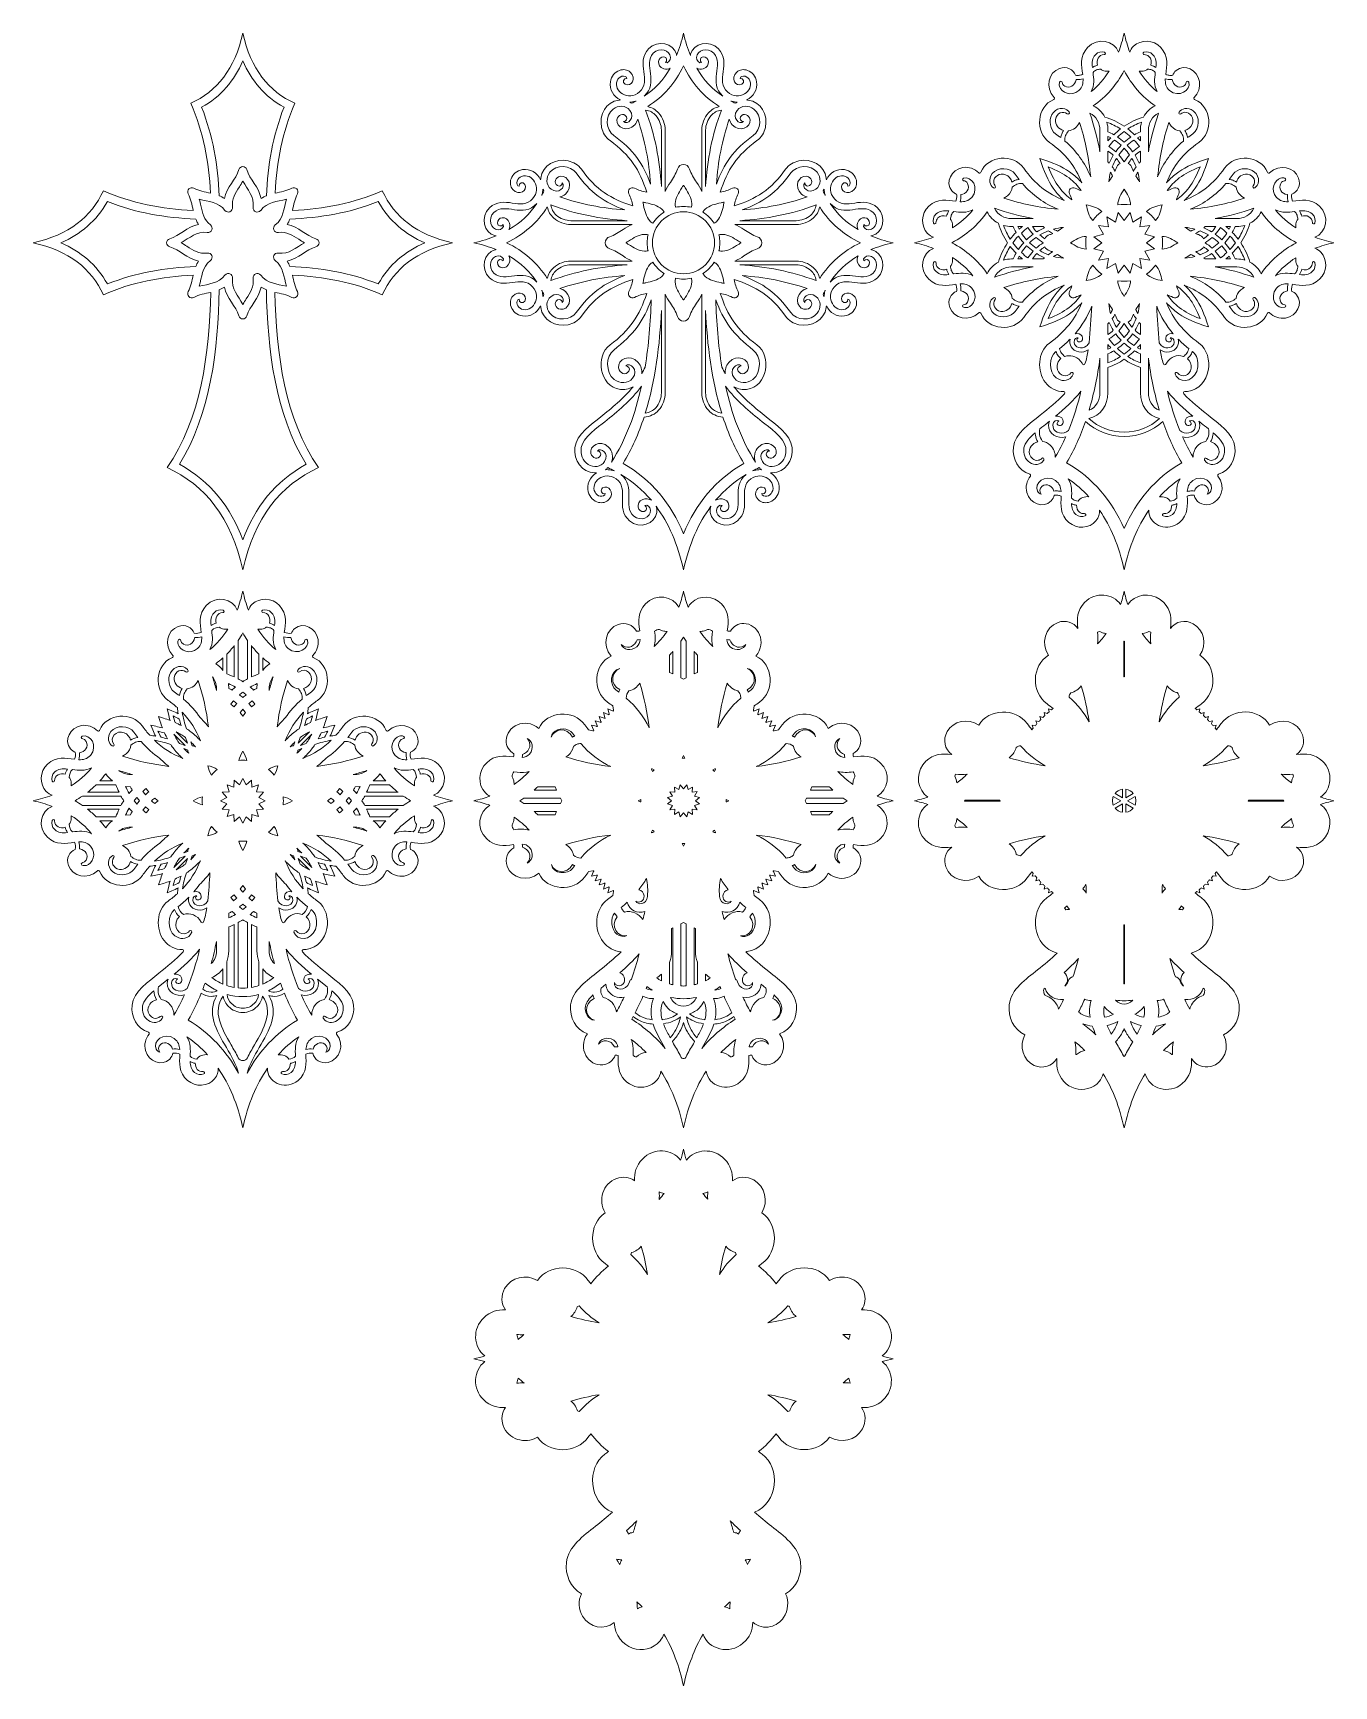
# Model space of a CAD drawing. Header units: millimetres. Extents: x -308 to 308, y -391 to 391.
import ezdxf

# ---------------------------------------------------------------- set-up
doc = ezdxf.new("R2010")
doc.units = ezdxf.units.MM
doc.header["$MEASUREMENT"] = 0
doc.layers.add('layer 1', color=7, linetype='Continuous')

msp = doc.modelspace()

# ---------------------------------------------------------------- linework, layer by layer
at = {"layer": 'layer 1', "lineweight": 9}
for points, knots in [([(-184.9609, 276.5066), (-170.0622, 275.7983), (-155.9076, 273.0777), (-142.4662, 267.1746), (-142.4662, 267.1746), (-136.8091, 279.5593), (-126.164, 288.0991), (-109.218, 291.7819), (-109.218, 291.7819), (-126.164, 295.4647), (-136.8091, 304.0045), (-142.4662, 316.3892), (-142.4662, 316.3892), (-155.9075, 310.4861), (-170.0621, 307.7656), (-184.9606, 307.0573), (-184.9606, 307.0573), (-184.33, 309.8187), (-183.9003, 312.558), (-182.6186, 314.8842), (-182.6186, 314.8842), (-181.6542, 316.6346), (-183.5781, 318.5627), (-185.3244, 317.6045), (-185.3244, 317.6045), (-187.6759, 316.3142), (-190.4094, 315.8842), (-193.1605, 315.2571), (-193.1605, 315.2571), (-192.4522, 330.1558), (-189.7317, 344.3104), (-183.8286, 357.7518), (-183.8286, 357.7518), (-196.2133, 363.4089), (-204.7531, 374.054), (-208.4359, 391), (-208.4359, 391), (-212.1187, 374.054), (-220.6585, 363.4089), (-233.0432, 357.7518), (-233.0432, 357.7518), (-227.1401, 344.3105), (-224.4197, 330.156), (-223.7113, 315.2575), (-223.7113, 315.2575), (-226.4726, 315.8881), (-229.2119, 316.3179), (-231.5381, 317.5995), (-231.5381, 317.5995), (-233.2885, 318.5639), (-235.2166, 316.64), (-234.2584, 314.8937), (-234.2584, 314.8937), (-232.9681, 312.5422), (-232.5381, 309.8086), (-231.911, 307.0574), (-231.911, 307.0574), (-246.8097, 307.7658), (-260.9643, 310.4862), (-274.4058, 316.3894), (-274.4058, 316.3894), (-280.0629, 304.0047), (-290.708, 295.4649), (-307.654, 291.7821), (-307.654, 291.7821), (-290.708, 288.0993), (-280.0629, 279.5595), (-274.4058, 267.1748), (-274.4058, 267.1748), (-260.9645, 273.0779), (-246.81, 275.7983), (-231.9114, 276.5067), (-231.9114, 276.5067), (-232.542, 273.7454), (-232.9718, 271.0061), (-234.2534, 268.68), (-234.2534, 268.68), (-235.2178, 266.9296), (-233.2939, 265.0015), (-231.5476, 265.9597), (-231.5476, 265.9597), (-229.1655, 267.2668), (-226.3912, 267.691), (-223.6039, 268.3317), (-223.6039, 268.3317), (-224.214, 239.6166), (-228.3361, 207.985), (-244.2717, 185.4197), (-244.2717, 185.4197), (-226.2358, 177.1812), (-213.7992, 161.6787), (-208.4359, 137.0001), (-208.4359, 137.0001), (-203.0726, 161.6787), (-190.636, 177.1812), (-172.6001, 185.4197), (-172.6001, 185.4197), (-188.5356, 207.9849), (-192.6576, 239.6164), (-193.2679, 268.3313), (-193.2679, 268.3313), (-190.4703, 267.6871), (-187.6902, 267.2629), (-185.3339, 265.9647), (-185.3339, 265.9647), (-183.5835, 265.0003), (-181.6554, 266.9242), (-182.6136, 268.6705), (-182.6136, 268.6705), (-183.9039, 271.022), (-184.3338, 273.7555), (-184.9609, 276.5066)], [0, 0, 0, 0, 0.03448276, 0.03448276, 0.03448276, 0.03448276, 0.06896552, 0.06896552, 0.06896552, 0.06896552, 0.10344828, 0.10344828, 0.10344828, 0.10344828, 0.13793103, 0.13793103, 0.13793103, 0.13793103, 0.17241379, 0.17241379, 0.17241379, 0.17241379, 0.20689655, 0.20689655, 0.20689655, 0.20689655, 0.24137931, 0.24137931, 0.24137931, 0.24137931, 0.27586207, 0.27586207, 0.27586207, 0.27586207, 0.31034483, 0.31034483, 0.31034483, 0.31034483, 0.34482759, 0.34482759, 0.34482759, 0.34482759, 0.37931034, 0.37931034, 0.37931034, 0.37931034, 0.4137931, 0.4137931, 0.4137931, 0.4137931, 0.44827586, 0.44827586, 0.44827586, 0.44827586, 0.48275862, 0.48275862, 0.48275862, 0.48275862, 0.51724138, 0.51724138, 0.51724138, 0.51724138, 0.55172414, 0.55172414, 0.55172414, 0.55172414, 0.5862069, 0.5862069, 0.5862069, 0.5862069, 0.62068966, 0.62068966, 0.62068966, 0.62068966, 0.65517241, 0.65517241, 0.65517241, 0.65517241, 0.68965517, 0.68965517, 0.68965517, 0.68965517, 0.72413793, 0.72413793, 0.72413793, 0.72413793, 0.75862069, 0.75862069, 0.75862069, 0.75862069, 0.79310345, 0.79310345, 0.79310345, 0.79310345, 0.82758621, 0.82758621, 0.82758621, 0.82758621, 0.86206897, 0.86206897, 0.86206897, 0.86206897, 0.89655172, 0.89655172, 0.89655172, 0.89655172, 0.93103448, 0.93103448, 0.93103448, 0.93103448, 1, 1, 1, 1]), ([(88.63, 288.531), (91.8445, 289.8574), (95.3682, 290.9452), (99.218, 291.7819), (99.218, 291.7819), (95.3682, 292.6186), (91.8445, 293.7064), (88.63, 295.0328), (88.63, 295.0328), (88.811, 295.0613), (88.9927, 295.0977), (89.1749, 295.1432), (89.1749, 295.1432), (94.4838, 296.469), (96.3386, 303.9593), (91.7252, 308.3217), (91.7252, 308.3217), (84.9655, 314.7135), (76.604, 306.5392), (71.3443, 312.6017), (71.3443, 312.6017), (66.7783, 317.8646), (71.6695, 325.1239), (76.6376, 323.1628), (76.6376, 323.1628), (77.6127, 322.7779), (78.4149, 321.9512), (78.7491, 320.9942), (78.7491, 320.9942), (79.1661, 319.8001), (78.533, 318.5876), (77.7849, 318.5189), (77.7849, 318.5189), (77.9542, 320.1166), (75.7936, 320.8184), (74.9994, 319.4094), (74.9994, 319.4094), (73.3713, 316.5208), (77.9409, 313.6893), (80.7279, 317.0055), (80.7279, 317.0055), (81.9215, 318.426), (82.2084, 320.2571), (81.5675, 322.0316), (81.5675, 322.0316), (80.7965, 324.1659), (78.7479, 325.9701), (76.1432, 326.3863), (76.1432, 326.3863), (72.5483, 326.9607), (69.1905, 324.8459), (67.5648, 321.616), (67.5648, 321.616), (67.5516, 321.8739), (67.5281, 322.135), (67.491, 322.3999), (67.491, 322.3999), (66.6446, 328.4454), (60.6134, 331.8411), (54.5827, 330.5286), (54.5827, 330.5286), (52.1089, 329.9902), (49.812, 328.6647), (48.3096, 326.5471), (48.3096, 326.5471), (41.5191, 316.9761), (34.3573, 312.4885), (23.9454, 309.2017), (23.9454, 309.2017), (24.3873, 311.2164), (24.8692, 313.1633), (25.8174, 314.8842), (25.8174, 314.8842), (26.7818, 316.6346), (24.8579, 318.5627), (23.1116, 317.6045), (23.1116, 317.6045), (21.3739, 316.651), (19.4276, 316.1673), (17.4197, 315.7267), (17.4197, 315.7267), (20.7065, 326.139), (25.194, 333.3009), (34.7653, 340.0916), (34.7653, 340.0916), (36.8829, 341.594), (38.2084, 343.8909), (38.7468, 346.3647), (38.7468, 346.3647), (40.0593, 352.3954), (36.6636, 358.4266), (30.6181, 359.273), (30.6181, 359.273), (30.3532, 359.3101), (30.0921, 359.3336), (29.8342, 359.3468), (29.8342, 359.3468), (33.0641, 360.9725), (35.1789, 364.3303), (34.6045, 367.9252), (34.6045, 367.9252), (34.1883, 370.5299), (32.3841, 372.5785), (30.2498, 373.3495), (30.2498, 373.3495), (28.4753, 373.9904), (26.6442, 373.7035), (25.2237, 372.5099), (25.2237, 372.5099), (21.9075, 369.7229), (24.739, 365.1533), (27.6276, 366.7814), (27.6276, 366.7814), (29.0366, 367.5756), (28.3348, 369.7362), (26.7371, 369.5669), (26.7371, 369.5669), (26.8058, 370.315), (28.0183, 370.9481), (29.2124, 370.5311), (29.2124, 370.5311), (30.1694, 370.1969), (30.9961, 369.3947), (31.381, 368.4196), (31.381, 368.4196), (33.3421, 363.4515), (26.0828, 358.5603), (20.8199, 363.1263), (20.8199, 363.1263), (14.7574, 368.386), (22.9317, 376.7475), (16.5399, 383.5072), (16.5399, 383.5072), (12.1775, 388.1206), (4.6872, 386.2658), (3.3614, 380.9569), (3.3614, 380.9569), (3.3159, 380.7747), (3.2795, 380.593), (3.251, 380.412), (3.251, 380.412), (1.9246, 383.6265), (0.8368, 387.1502), (0.0001, 391), (0.0001, 391), (-0.8366, 387.1502), (-1.9244, 383.6265), (-3.2508, 380.412), (-3.2508, 380.412), (-3.2793, 380.593), (-3.3157, 380.7747), (-3.3612, 380.9569), (-3.3612, 380.9569), (-4.687, 386.2658), (-12.1773, 388.1206), (-16.5397, 383.5072), (-16.5397, 383.5072), (-22.9315, 376.7475), (-14.7572, 368.386), (-20.8197, 363.1263), (-20.8197, 363.1263), (-26.0826, 358.5603), (-33.3419, 363.4515), (-31.3808, 368.4196), (-31.3808, 368.4196), (-30.9959, 369.3947), (-30.1692, 370.1969), (-29.2122, 370.5311), (-29.2122, 370.5311), (-28.0181, 370.9481), (-26.8056, 370.315), (-26.7369, 369.5669), (-26.7369, 369.5669), (-28.3346, 369.7362), (-29.0364, 367.5756), (-27.6274, 366.7814), (-27.6274, 366.7814), (-24.7388, 365.1533), (-21.9073, 369.7229), (-25.2235, 372.5099), (-25.2235, 372.5099), (-26.644, 373.7035), (-28.4751, 373.9904), (-30.2496, 373.3495), (-30.2496, 373.3495), (-32.3839, 372.5785), (-34.1881, 370.5299), (-34.6043, 367.9252), (-34.6043, 367.9252), (-35.1787, 364.3303), (-33.0639, 360.9725), (-29.834, 359.3468), (-29.834, 359.3468), (-30.0919, 359.3336), (-30.353, 359.3101), (-30.6179, 359.273), (-30.6179, 359.273), (-36.6634, 358.4266), (-40.0591, 352.3954), (-38.7466, 346.3647), (-38.7466, 346.3647), (-38.2082, 343.8909), (-36.8827, 341.594), (-34.7651, 340.0916), (-34.7651, 340.0916), (-25.1941, 333.3011), (-20.7067, 326.1394), (-17.4198, 315.7276), (-17.4198, 315.7276), (-19.4344, 316.1695), (-21.3813, 316.6514), (-23.1021, 317.5995), (-23.1021, 317.5995), (-24.8525, 318.5639), (-26.7806, 316.64), (-25.8224, 314.8937), (-25.8224, 314.8937), (-24.8689, 313.156), (-24.3852, 311.2095), (-23.9446, 309.2016), (-23.9446, 309.2016), (-34.357, 312.4885), (-41.5189, 316.976), (-48.3096, 326.5473), (-48.3096, 326.5473), (-49.812, 328.6649), (-52.1089, 329.9904), (-54.5827, 330.5288), (-54.5827, 330.5288), (-60.6134, 331.8413), (-66.6446, 328.4456), (-67.491, 322.4001), (-67.491, 322.4001), (-67.5281, 322.1352), (-67.5516, 321.8741), (-67.5648, 321.6162), (-67.5648, 321.6162), (-69.1905, 324.8461), (-72.5483, 326.9609), (-76.1432, 326.3865), (-76.1432, 326.3865), (-78.7479, 325.9703), (-80.7965, 324.1661), (-81.5675, 322.0318), (-81.5675, 322.0318), (-82.2084, 320.2573), (-81.9215, 318.4262), (-80.7279, 317.0057), (-80.7279, 317.0057), (-77.9409, 313.6895), (-73.3713, 316.521), (-74.9994, 319.4096), (-74.9994, 319.4096), (-75.7936, 320.8186), (-77.9542, 320.1168), (-77.7849, 318.5191), (-77.7849, 318.5191), (-78.533, 318.5878), (-79.1661, 319.8003), (-78.7491, 320.9944), (-78.7491, 320.9944), (-78.4149, 321.9514), (-77.6127, 322.7781), (-76.6376, 323.163), (-76.6376, 323.163), (-71.6695, 325.1241), (-66.7783, 317.8648), (-71.3443, 312.6019), (-71.3443, 312.6019), (-76.604, 306.5394), (-84.9655, 314.7137), (-91.7252, 308.3219), (-91.7252, 308.3219), (-96.3386, 303.9595), (-94.4838, 296.4692), (-89.1749, 295.1434), (-89.1749, 295.1434), (-88.9927, 295.0979), (-88.811, 295.0615), (-88.63, 295.033), (-88.63, 295.033), (-91.8445, 293.7066), (-95.3682, 292.6188), (-99.218, 291.7821), (-99.218, 291.7821), (-95.3682, 290.9454), (-91.8445, 289.8576), (-88.63, 288.5312), (-88.63, 288.5312), (-88.811, 288.5027), (-88.9927, 288.4663), (-89.1749, 288.4208), (-89.1749, 288.4208), (-94.4838, 287.095), (-96.3386, 279.6047), (-91.7252, 275.2423), (-91.7252, 275.2423), (-84.9655, 268.8505), (-76.604, 277.0248), (-71.3443, 270.9623), (-71.3443, 270.9623), (-66.7783, 265.6994), (-71.6695, 258.4401), (-76.6376, 260.4012), (-76.6376, 260.4012), (-77.6127, 260.7861), (-78.4149, 261.6128), (-78.7491, 262.5698), (-78.7491, 262.5698), (-79.1661, 263.7639), (-78.533, 264.9764), (-77.7849, 265.0451), (-77.7849, 265.0451), (-77.9542, 263.4474), (-75.7936, 262.7456), (-74.9994, 264.1546), (-74.9994, 264.1546), (-73.3713, 267.0432), (-77.9409, 269.8747), (-80.7279, 266.5585), (-80.7279, 266.5585), (-81.9215, 265.138), (-82.2084, 263.3069), (-81.5675, 261.5324), (-81.5675, 261.5324), (-80.7965, 259.3981), (-78.7479, 257.5939), (-76.1432, 257.1777), (-76.1432, 257.1777), (-72.5483, 256.6033), (-69.1905, 258.7181), (-67.5648, 261.948), (-67.5648, 261.948), (-67.5516, 261.6901), (-67.5281, 261.429), (-67.491, 261.1641), (-67.491, 261.1641), (-66.6446, 255.1186), (-60.6134, 251.7229), (-54.5827, 253.0354), (-54.5827, 253.0354), (-52.1089, 253.5738), (-49.812, 254.8993), (-48.3096, 257.0169), (-48.3096, 257.0169), (-41.5191, 266.5879), (-34.3574, 271.0755), (-23.9455, 274.3623), (-23.9455, 274.3623), (-24.3874, 272.3477), (-24.8693, 270.4007), (-25.8174, 268.68), (-25.8174, 268.68), (-26.7818, 266.9296), (-24.8579, 265.0015), (-23.1116, 265.9597), (-23.1116, 265.9597), (-21.3739, 266.9132), (-19.4275, 267.3969), (-17.4195, 267.8375), (-17.4195, 267.8375), (-20.7077, 257.4269), (-25.3101, 250.4241), (-34.7651, 243.4724), (-34.7651, 243.4724), (-41.7474, 238.3388), (-40.1412, 223.856), (-29.7919, 222.4069), (-29.7919, 222.4069), (-28.2242, 222.1875), (-25.8652, 222.5468), (-23.8682, 223.656), (-23.8682, 223.656), (-28.362, 218.1086), (-34.0492, 213.5018), (-39.0832, 209.424), (-39.0832, 209.424), (-43.3602, 205.9596), (-50.6997, 201.1282), (-51.3978, 194.9418), (-51.3978, 194.9418), (-52.0899, 188.8088), (-48.0983, 183.1544), (-41.998, 182.9274), (-41.998, 182.9274), (-41.7307, 182.9175), (-41.4686, 182.9206), (-41.2107, 182.9337), (-41.2107, 182.9337), (-44.2584, 180.9879), (-46.0206, 177.4324), (-45.0835, 173.9145), (-45.0835, 173.9145), (-44.4045, 171.3657), (-42.4012, 169.5113), (-40.1995, 168.9614), (-40.1995, 168.9614), (-38.369, 168.5044), (-36.5766, 168.9761), (-35.2849, 170.308), (-35.2849, 170.308), (-32.2695, 173.4179), (-35.5512, 177.6757), (-38.2592, 175.7622), (-38.2592, 175.7622), (-39.5801, 174.8288), (-38.6621, 172.7508), (-37.0899, 173.0818), (-37.0899, 173.0818), (-37.0821, 172.3306), (-38.2239, 171.5774), (-39.4543, 171.8707), (-39.4543, 171.8707), (-40.4403, 172.1058), (-41.3443, 172.8198), (-41.8264, 173.7507), (-41.8264, 173.7507), (-44.2828, 178.4935), (-37.5588, 184.0978), (-31.8586, 180.0909), (-31.8586, 180.0909), (-25.2925, 175.4753), (-32.5737, 166.3256), (-25.5274, 160.2512), (-25.5274, 160.2512), (-20.7183, 156.1056), (-13.4555, 158.7128), (-12.6767, 164.129), (-12.6767, 164.129), (-12.5219, 165.2058), (-12.6565, 166.2394), (-13.0016, 167.1542), (-13.0016, 167.1542), (-7.051, 159.2002), (-2.657, 149.2268), (0.0001, 137.0001), (0.0001, 137.0001), (2.6572, 149.2268), (7.0512, 159.2002), (13.0018, 167.1542), (13.0018, 167.1542), (12.6567, 166.2394), (12.5221, 165.2058), (12.6769, 164.129), (12.6769, 164.129), (13.4557, 158.7128), (20.7185, 156.1056), (25.5276, 160.2512), (25.5276, 160.2512), (32.5739, 166.3256), (25.2927, 175.4753), (31.8588, 180.0909), (31.8588, 180.0909), (37.559, 184.0978), (44.283, 178.4935), (41.8266, 173.7507), (41.8266, 173.7507), (41.3445, 172.8198), (40.4405, 172.1058), (39.4545, 171.8707), (39.4545, 171.8707), (38.2241, 171.5774), (37.0823, 172.3306), (37.0901, 173.0818), (37.0901, 173.0818), (38.6623, 172.7508), (39.5803, 174.8288), (38.2594, 175.7622), (38.2594, 175.7622), (35.5514, 177.6757), (32.2697, 173.4179), (35.2851, 170.308), (35.2851, 170.308), (36.5768, 168.9761), (38.3692, 168.5044), (40.1997, 168.9614), (40.1997, 168.9614), (42.4014, 169.5113), (44.4047, 171.3657), (45.0837, 173.9145), (45.0837, 173.9145), (46.0208, 177.4324), (44.2586, 180.9879), (41.2109, 182.9337), (41.2109, 182.9337), (41.4688, 182.9206), (41.7309, 182.9175), (41.9982, 182.9274), (41.9982, 182.9274), (48.0985, 183.1544), (52.0901, 188.8088), (51.398, 194.9418), (51.398, 194.9418), (50.6999, 201.1282), (43.3604, 205.9596), (39.0834, 209.424), (39.0834, 209.424), (34.0494, 213.5018), (28.3622, 218.1086), (23.8684, 223.656), (23.8684, 223.656), (25.8654, 222.5468), (28.2244, 222.1875), (29.7921, 222.4069), (29.7921, 222.4069), (40.1414, 223.856), (41.7476, 238.3388), (34.7653, 243.4724), (34.7653, 243.4724), (25.3106, 250.4239), (20.7082, 257.4265), (17.42, 267.8366), (17.42, 267.8366), (19.4346, 267.3947), (21.3813, 266.9128), (23.1021, 265.9647), (23.1021, 265.9647), (24.8525, 265.0003), (26.7806, 266.9242), (25.8224, 268.6705), (25.8224, 268.6705), (24.8689, 270.4082), (24.3853, 272.3544), (23.9447, 274.3623), (23.9447, 274.3623), (34.357, 271.0755), (41.5189, 266.5879), (48.3096, 257.0167), (48.3096, 257.0167), (49.812, 254.8991), (52.1089, 253.5736), (54.5827, 253.0352), (54.5827, 253.0352), (60.6134, 251.7227), (66.6446, 255.1184), (67.491, 261.1639), (67.491, 261.1639), (67.5281, 261.4288), (67.5516, 261.6899), (67.5648, 261.9478), (67.5648, 261.9478), (69.1905, 258.7179), (72.5483, 256.6031), (76.1432, 257.1775), (76.1432, 257.1775), (78.7479, 257.5937), (80.7965, 259.3979), (81.5675, 261.5322), (81.5675, 261.5322), (82.2084, 263.3067), (81.9215, 265.1378), (80.7279, 266.5583), (80.7279, 266.5583), (77.9409, 269.8745), (73.3713, 267.043), (74.9994, 264.1544), (74.9994, 264.1544), (75.7936, 262.7454), (77.9542, 263.4472), (77.7849, 265.0449), (77.7849, 265.0449), (78.533, 264.9762), (79.1661, 263.7637), (78.7491, 262.5696), (78.7491, 262.5696), (78.4149, 261.6126), (77.6127, 260.7859), (76.6376, 260.401), (76.6376, 260.401), (71.6695, 258.4399), (66.7783, 265.6992), (71.3443, 270.9621), (71.3443, 270.9621), (76.604, 277.0246), (84.9655, 268.8503), (91.7252, 275.2421), (91.7252, 275.2421), (96.3386, 279.6045), (94.4838, 287.0948), (89.1749, 288.4206), (89.1749, 288.4206), (88.9927, 288.4661), (88.811, 288.5025), (88.63, 288.531)], [0, 0, 0, 0, 0.00680272, 0.00680272, 0.00680272, 0.00680272, 0.01360544, 0.01360544, 0.01360544, 0.01360544, 0.02040816, 0.02040816, 0.02040816, 0.02040816, 0.02721088, 0.02721088, 0.02721088, 0.02721088, 0.03401361, 0.03401361, 0.03401361, 0.03401361, 0.04081633, 0.04081633, 0.04081633, 0.04081633, 0.04761905, 0.04761905, 0.04761905, 0.04761905, 0.05442177, 0.05442177, 0.05442177, 0.05442177, 0.06122449, 0.06122449, 0.06122449, 0.06122449, 0.06802721, 0.06802721, 0.06802721, 0.06802721, 0.07482993, 0.07482993, 0.07482993, 0.07482993, 0.08163265, 0.08163265, 0.08163265, 0.08163265, 0.08843537, 0.08843537, 0.08843537, 0.08843537, 0.0952381, 0.0952381, 0.0952381, 0.0952381, 0.10204082, 0.10204082, 0.10204082, 0.10204082, 0.10884354, 0.10884354, 0.10884354, 0.10884354, 0.11564626, 0.11564626, 0.11564626, 0.11564626, 0.12244898, 0.12244898, 0.12244898, 0.12244898, 0.1292517, 0.1292517, 0.1292517, 0.1292517, 0.13605442, 0.13605442, 0.13605442, 0.13605442, 0.14285714, 0.14285714, 0.14285714, 0.14285714, 0.14965986, 0.14965986, 0.14965986, 0.14965986, 0.15646259, 0.15646259, 0.15646259, 0.15646259, 0.16326531, 0.16326531, 0.16326531, 0.16326531, 0.17006803, 0.17006803, 0.17006803, 0.17006803, 0.17687075, 0.17687075, 0.17687075, 0.17687075, 0.18367347, 0.18367347, 0.18367347, 0.18367347, 0.19047619, 0.19047619, 0.19047619, 0.19047619, 0.19727891, 0.19727891, 0.19727891, 0.19727891, 0.20408163, 0.20408163, 0.20408163, 0.20408163, 0.21088435, 0.21088435, 0.21088435, 0.21088435, 0.21768707, 0.21768707, 0.21768707, 0.21768707, 0.2244898, 0.2244898, 0.2244898, 0.2244898, 0.23129252, 0.23129252, 0.23129252, 0.23129252, 0.23809524, 0.23809524, 0.23809524, 0.23809524, 0.24489796, 0.24489796, 0.24489796, 0.24489796, 0.25170068, 0.25170068, 0.25170068, 0.25170068, 0.2585034, 0.2585034, 0.2585034, 0.2585034, 0.26530612, 0.26530612, 0.26530612, 0.26530612, 0.27210884, 0.27210884, 0.27210884, 0.27210884, 0.27891156, 0.27891156, 0.27891156, 0.27891156, 0.28571429, 0.28571429, 0.28571429, 0.28571429, 0.29251701, 0.29251701, 0.29251701, 0.29251701, 0.29931973, 0.29931973, 0.29931973, 0.29931973, 0.30612245, 0.30612245, 0.30612245, 0.30612245, 0.31292517, 0.31292517, 0.31292517, 0.31292517, 0.31972789, 0.31972789, 0.31972789, 0.31972789, 0.32653061, 0.32653061, 0.32653061, 0.32653061, 0.33333333, 0.33333333, 0.33333333, 0.33333333, 0.34013605, 0.34013605, 0.34013605, 0.34013605, 0.34693878, 0.34693878, 0.34693878, 0.34693878, 0.3537415, 0.3537415, 0.3537415, 0.3537415, 0.36054422, 0.36054422, 0.36054422, 0.36054422, 0.36734694, 0.36734694, 0.36734694, 0.36734694, 0.37414966, 0.37414966, 0.37414966, 0.37414966, 0.38095238, 0.38095238, 0.38095238, 0.38095238, 0.3877551, 0.3877551, 0.3877551, 0.3877551, 0.39455782, 0.39455782, 0.39455782, 0.39455782, 0.40136054, 0.40136054, 0.40136054, 0.40136054, 0.40816327, 0.40816327, 0.40816327, 0.40816327, 0.41496599, 0.41496599, 0.41496599, 0.41496599, 0.42176871, 0.42176871, 0.42176871, 0.42176871, 0.42857143, 0.42857143, 0.42857143, 0.42857143, 0.43537415, 0.43537415, 0.43537415, 0.43537415, 0.44217687, 0.44217687, 0.44217687, 0.44217687, 0.44897959, 0.44897959, 0.44897959, 0.44897959, 0.45578231, 0.45578231, 0.45578231, 0.45578231, 0.46258503, 0.46258503, 0.46258503, 0.46258503, 0.46938776, 0.46938776, 0.46938776, 0.46938776, 0.47619048, 0.47619048, 0.47619048, 0.47619048, 0.4829932, 0.4829932, 0.4829932, 0.4829932, 0.48979592, 0.48979592, 0.48979592, 0.48979592, 0.49659864, 0.49659864, 0.49659864, 0.49659864, 0.50340136, 0.50340136, 0.50340136, 0.50340136, 0.51020408, 0.51020408, 0.51020408, 0.51020408, 0.5170068, 0.5170068, 0.5170068, 0.5170068, 0.52380952, 0.52380952, 0.52380952, 0.52380952, 0.53061224, 0.53061224, 0.53061224, 0.53061224, 0.53741497, 0.53741497, 0.53741497, 0.53741497, 0.54421769, 0.54421769, 0.54421769, 0.54421769, 0.55102041, 0.55102041, 0.55102041, 0.55102041, 0.55782313, 0.55782313, 0.55782313, 0.55782313, 0.56462585, 0.56462585, 0.56462585, 0.56462585, 0.57142857, 0.57142857, 0.57142857, 0.57142857, 0.57823129, 0.57823129, 0.57823129, 0.57823129, 0.58503401, 0.58503401, 0.58503401, 0.58503401, 0.59183673, 0.59183673, 0.59183673, 0.59183673, 0.59863946, 0.59863946, 0.59863946, 0.59863946, 0.60544218, 0.60544218, 0.60544218, 0.60544218, 0.6122449, 0.6122449, 0.6122449, 0.6122449, 0.61904762, 0.61904762, 0.61904762, 0.61904762, 0.62585034, 0.62585034, 0.62585034, 0.62585034, 0.63265306, 0.63265306, 0.63265306, 0.63265306, 0.63945578, 0.63945578, 0.63945578, 0.63945578, 0.6462585, 0.6462585, 0.6462585, 0.6462585, 0.65306122, 0.65306122, 0.65306122, 0.65306122, 0.65986395, 0.65986395, 0.65986395, 0.65986395, 0.66666667, 0.66666667, 0.66666667, 0.66666667, 0.67346939, 0.67346939, 0.67346939, 0.67346939, 0.68027211, 0.68027211, 0.68027211, 0.68027211, 0.68707483, 0.68707483, 0.68707483, 0.68707483, 0.69387755, 0.69387755, 0.69387755, 0.69387755, 0.70068027, 0.70068027, 0.70068027, 0.70068027, 0.70748299, 0.70748299, 0.70748299, 0.70748299, 0.71428571, 0.71428571, 0.71428571, 0.71428571, 0.72108844, 0.72108844, 0.72108844, 0.72108844, 0.72789116, 0.72789116, 0.72789116, 0.72789116, 0.73469388, 0.73469388, 0.73469388, 0.73469388, 0.7414966, 0.7414966, 0.7414966, 0.7414966, 0.74829932, 0.74829932, 0.74829932, 0.74829932, 0.75510204, 0.75510204, 0.75510204, 0.75510204, 0.76190476, 0.76190476, 0.76190476, 0.76190476, 0.76870748, 0.76870748, 0.76870748, 0.76870748, 0.7755102, 0.7755102, 0.7755102, 0.7755102, 0.78231293, 0.78231293, 0.78231293, 0.78231293, 0.78911565, 0.78911565, 0.78911565, 0.78911565, 0.79591837, 0.79591837, 0.79591837, 0.79591837, 0.80272109, 0.80272109, 0.80272109, 0.80272109, 0.80952381, 0.80952381, 0.80952381, 0.80952381, 0.81632653, 0.81632653, 0.81632653, 0.81632653, 0.82312925, 0.82312925, 0.82312925, 0.82312925, 0.82993197, 0.82993197, 0.82993197, 0.82993197, 0.83673469, 0.83673469, 0.83673469, 0.83673469, 0.84353741, 0.84353741, 0.84353741, 0.84353741, 0.85034014, 0.85034014, 0.85034014, 0.85034014, 0.85714286, 0.85714286, 0.85714286, 0.85714286, 0.86394558, 0.86394558, 0.86394558, 0.86394558, 0.8707483, 0.8707483, 0.8707483, 0.8707483, 0.87755102, 0.87755102, 0.87755102, 0.87755102, 0.88435374, 0.88435374, 0.88435374, 0.88435374, 0.89115646, 0.89115646, 0.89115646, 0.89115646, 0.89795918, 0.89795918, 0.89795918, 0.89795918, 0.9047619, 0.9047619, 0.9047619, 0.9047619, 0.91156463, 0.91156463, 0.91156463, 0.91156463, 0.91836735, 0.91836735, 0.91836735, 0.91836735, 0.92517007, 0.92517007, 0.92517007, 0.92517007, 0.93197279, 0.93197279, 0.93197279, 0.93197279, 0.93877551, 0.93877551, 0.93877551, 0.93877551, 0.94557823, 0.94557823, 0.94557823, 0.94557823, 0.95238095, 0.95238095, 0.95238095, 0.95238095, 0.95918367, 0.95918367, 0.95918367, 0.95918367, 0.96598639, 0.96598639, 0.96598639, 0.96598639, 0.97278912, 0.97278912, 0.97278912, 0.97278912, 0.97959184, 0.97959184, 0.97959184, 0.97959184, 0.98639456, 0.98639456, 0.98639456, 0.98639456, 1, 1, 1, 1]), ([(-6.2505, 374.335), (-9.501, 368.7843), (-13.655, 364.4057), (-18.6218, 361.0815), (-18.6218, 361.0815), (-11.3801, 367.6978), (-19.3698, 376.158), (-14.3601, 381.4564), (-14.3601, 381.4564), (-11.3771, 384.6112), (-6.2565, 382.9877), (-6.1616, 379.474), (-6.1616, 379.474), (-6.1231, 378.0497), (-7.3427, 376.49), (-8.5836, 377.0346), (-8.5836, 377.0346), (-7.4397, 377.7989), (-7.8491, 379.6133), (-9.2506, 379.7683), (-9.2506, 379.7683), (-12.2802, 380.1034), (-13.0483, 375.2632), (-9.3243, 374.1289), (-9.3243, 374.1289), (-8.2348, 373.797), (-7.1749, 373.9081), (-6.2505, 374.335)], [0, 0, 0, 0, 0.125, 0.125, 0.125, 0.125, 0.25, 0.25, 0.25, 0.25, 0.375, 0.375, 0.375, 0.375, 0.5, 0.5, 0.5, 0.5, 0.625, 0.625, 0.625, 0.625, 0.75, 0.75, 0.75, 0.75, 1, 1, 1, 1]), ([(18.622, 361.0815), (13.6552, 364.4057), (9.5012, 368.7843), (6.2507, 374.335), (6.2507, 374.335), (7.1751, 373.9081), (8.235, 373.797), (9.3245, 374.1289), (9.3245, 374.1289), (13.0485, 375.2632), (12.2804, 380.1034), (9.2508, 379.7683), (9.2508, 379.7683), (7.8493, 379.6133), (7.4399, 377.7989), (8.5838, 377.0346), (8.5838, 377.0346), (7.3429, 376.49), (6.1233, 378.0497), (6.1618, 379.474), (6.1618, 379.474), (6.2567, 382.9877), (11.3773, 384.6112), (14.3603, 381.4564), (14.3603, 381.4564), (19.37, 376.158), (11.3803, 367.6978), (18.622, 361.0815)], [0, 0, 0, 0, 0.125, 0.125, 0.125, 0.125, 0.25, 0.25, 0.25, 0.25, 0.375, 0.375, 0.375, 0.375, 0.5, 0.5, 0.5, 0.5, 0.625, 0.625, 0.625, 0.625, 0.75, 0.75, 0.75, 0.75, 1, 1, 1, 1]), ([(236.8207, 271.7248), (238.3312, 270.44), (239.7562, 268.9394), (241.0829, 267.1952), (241.0829, 267.1952), (243.6333, 263.8421), (245.813, 259.5951), (247.5287, 254.2568), (247.5287, 254.2568), (247.5287, 254.2568), (248.2711, 251.9471), (248.2711, 251.9471), (248.2711, 251.9471), (248.2711, 251.9471), (245.9613, 252.6894), (245.9613, 252.6894), (245.9613, 252.6894), (240.623, 254.4051), (236.376, 256.5848), (233.0229, 259.1352), (233.0229, 259.1352), (231.29, 260.4533), (229.7976, 261.8683), (228.5184, 263.3679), (228.5184, 263.3679), (231.7375, 255.4584), (236.2324, 249.8374), (243.7937, 244.2781), (243.7937, 244.2781), (251.4964, 238.6148), (249.6083, 222.9907), (238.3668, 221.4166), (238.3668, 221.4166), (237.9472, 221.3578), (237.51, 221.3354), (237.0644, 221.3452), (237.0644, 221.3452), (236.8152, 221.3507), (236.5992, 221.2124), (236.4999, 220.9838), (236.4999, 220.9838), (236.4007, 220.7551), (236.447, 220.503), (236.6211, 220.3246), (236.6211, 220.3246), (240.1923, 216.6662), (244.1851, 213.4119), (248.1488, 210.2011), (248.1488, 210.2011), (252.8724, 206.3749), (260.086, 201.6264), (260.8277, 195.0539), (260.8277, 195.0539), (261.464, 189.4153), (258.3798, 183.902), (253.1, 182.3506), (253.1, 182.3506), (252.9031, 182.2928), (252.76, 182.1533), (252.6972, 181.9579), (252.6972, 181.9579), (252.6344, 181.7624), (252.6695, 181.5658), (252.796, 181.404), (252.796, 181.404), (256.8086, 176.2686), (254.2751, 169.3389), (248.878, 167.9912), (248.878, 167.9912), (245.3353, 167.1066), (242.0439, 169.428), (241.5738, 172.3411), (241.5738, 172.3411), (240.9469, 172.4303), (240.3435, 172.4323), (239.763, 172.3493), (239.763, 172.3493), (239.2504, 172.276), (238.7507, 172.1354), (238.2637, 171.9293), (238.2637, 171.9293), (238.3623, 167.8685), (238.941, 163.2218), (234.6165, 159.4938), (234.6165, 159.4938), (229.2576, 154.8741), (221.0226, 157.7299), (220.1231, 163.9867), (220.1231, 163.9867), (220.0627, 164.4065), (220.041, 164.8206), (220.053, 165.2262), (220.053, 165.2262), (214.8022, 157.6058), (210.8828, 148.2583), (208.4361, 137.0001), (208.4361, 137.0001), (205.9905, 148.2531), (202.0736, 157.5973), (196.8264, 165.2158), (196.8264, 165.2158), (196.8922, 163.5615), (196.3805, 161.8102), (195.0742, 160.2506), (195.0742, 160.2506), (191.9509, 156.5218), (186.1011, 156.1788), (182.2557, 159.4938), (182.2557, 159.4938), (177.933, 163.2202), (178.5108, 167.8678), (178.6087, 171.9293), (178.6087, 171.9293), (178.1216, 172.1354), (177.6219, 172.276), (177.1092, 172.3493), (177.1092, 172.3493), (176.5306, 172.432), (175.9293, 172.4303), (175.3046, 172.342), (175.3046, 172.342), (175.1572, 171.423), (174.7099, 170.4791), (173.869, 169.6119), (173.869, 169.6119), (170.2083, 165.8366), (163.8121, 168.3046), (162.3862, 173.6571), (162.3862, 173.6571), (161.6436, 176.4448), (162.3963, 179.2398), (164.0789, 181.4048), (164.0789, 181.4048), (164.2047, 181.5667), (164.2393, 181.7631), (164.1763, 181.9581), (164.1763, 181.9581), (164.1134, 182.1533), (163.9704, 182.2923), (163.7737, 182.3501), (163.7737, 182.3501), (158.4928, 183.9009), (155.4082, 189.4148), (156.0445, 195.0539), (156.0445, 195.0539), (156.7862, 201.6263), (163.9998, 206.3748), (168.7234, 210.2011), (168.7234, 210.2011), (172.6912, 213.4151), (176.6879, 216.6728), (180.2618, 220.3356), (180.2618, 220.3356), (180.4354, 220.5135), (180.482, 220.7646), (180.3837, 220.9929), (180.3837, 220.9929), (180.2854, 221.2213), (180.071, 221.36), (179.8224, 221.3562), (179.8224, 221.3562), (176.4486, 221.3042), (173.2328, 222.966), (171.1686, 225.6432), (171.1686, 225.6432), (167.0574, 230.9755), (167.4703, 240.1548), (173.0785, 244.2781), (173.0785, 244.2781), (180.64, 249.8375), (185.1349, 255.4586), (188.354, 263.3683), (188.354, 263.3683), (187.0747, 261.8685), (185.5823, 260.4533), (183.8492, 259.1351), (183.8492, 259.1351), (180.4961, 256.5847), (176.2491, 254.405), (170.9108, 252.6893), (170.9108, 252.6893), (170.9108, 252.6893), (168.6011, 251.9469), (168.6011, 251.9469), (168.6011, 251.9469), (168.6011, 251.9469), (169.3434, 254.2567), (169.3434, 254.2567), (169.3434, 254.2567), (171.0591, 259.595), (173.2388, 263.842), (175.7892, 267.1951), (175.7892, 267.1951), (177.1161, 268.9396), (178.5413, 270.4404), (180.052, 271.7253), (180.052, 271.7253), (172.1051, 268.5386), (166.3957, 264.125), (160.942, 256.4383), (160.942, 256.4383), (156.0544, 249.5493), (143.9527, 250.322), (140.6448, 258.4542), (140.6448, 258.4542), (140.5675, 258.6445), (140.4142, 258.7734), (140.2133, 258.816), (140.2133, 258.816), (140.0123, 258.8587), (139.8202, 258.8036), (139.6721, 258.6612), (139.6721, 258.6612), (134.9727, 254.1444), (127.818, 255.96), (125.928, 261.1927), (125.928, 261.1927), (124.7116, 264.5602), (126.5432, 267.8557), (129.1775, 268.7904), (129.1775, 268.7904), (129.2752, 269.4386), (129.28, 270.0619), (129.1944, 270.6608), (129.1944, 270.6608), (129.1214, 271.1713), (128.9816, 271.6689), (128.777, 272.154), (128.777, 272.154), (124.7445, 271.6433), (120.1763, 270.5891), (116.0237, 274.5157), (116.0237, 274.5157), (111.0858, 279.1849), (112.7499, 287.1289), (118.2383, 289.15), (118.2383, 289.15), (115.4546, 290.1993), (112.4514, 291.0794), (109.218, 291.7821), (109.218, 291.7821), (112.4406, 292.4824), (115.4347, 293.3589), (118.2105, 294.4036), (118.2105, 294.4036), (117.2454, 294.7654), (116.3111, 295.3573), (115.4722, 296.2198), (115.4722, 296.2198), (112.0825, 299.7046), (112.3336, 305.5592), (116.0237, 309.0485), (116.0237, 309.0485), (120.1746, 312.9734), (124.7437, 311.92), (128.777, 311.41), (128.777, 311.41), (128.9817, 311.8952), (129.1214, 312.3929), (129.1944, 312.9034), (129.1944, 312.9034), (129.2794, 313.498), (129.2753, 314.1166), (129.1796, 314.7598), (129.1796, 314.7598), (128.3942, 315.0366), (127.6237, 315.5518), (126.9425, 316.3623), (126.9425, 316.3623), (123.5482, 320.4013), (126.6815, 326.5026), (132.135, 327.374), (132.135, 327.374), (134.9859, 327.8295), (137.6901, 326.7959), (139.6726, 324.9002), (139.6726, 324.9002), (139.8208, 324.7585), (140.0128, 324.704), (140.2134, 324.7468), (140.2134, 324.7468), (140.4142, 324.7897), (140.5669, 324.9183), (140.6442, 325.1086), (140.6442, 325.1086), (143.9512, 333.2422), (156.0542, 334.0152), (160.942, 327.1259), (160.942, 327.1259), (166.3955, 319.4394), (172.1046, 315.0259), (180.0513, 311.8392), (180.0513, 311.8392), (178.5408, 313.124), (177.1158, 314.6245), (175.7891, 316.3688), (175.7891, 316.3688), (173.2387, 319.7219), (171.059, 323.9689), (169.3433, 329.3072), (169.3433, 329.3072), (169.3433, 329.3072), (168.6009, 331.6169), (168.6009, 331.6169), (168.6009, 331.6169), (168.6009, 331.6169), (170.9107, 330.8746), (170.9107, 330.8746), (170.9107, 330.8746), (176.249, 329.1589), (180.496, 326.9792), (183.8491, 324.4288), (183.8491, 324.4288), (185.5935, 323.102), (187.0943, 321.6767), (188.3792, 320.1661), (188.3792, 320.1661), (185.1924, 328.113), (180.779, 333.8223), (173.0923, 339.276), (173.0923, 339.276), (166.2033, 344.1636), (166.976, 356.2653), (175.1082, 359.5732), (175.1082, 359.5732), (175.2985, 359.6505), (175.4274, 359.8038), (175.47, 360.0047), (175.47, 360.0047), (175.5127, 360.2057), (175.4576, 360.3978), (175.3152, 360.5459), (175.3152, 360.5459), (170.7984, 365.2453), (172.614, 372.4), (177.8467, 374.29), (177.8467, 374.29), (181.2142, 375.5064), (184.5097, 373.6748), (185.4444, 371.0405), (185.4444, 371.0405), (186.0926, 370.9428), (186.7159, 370.938), (187.3148, 371.0236), (187.3148, 371.0236), (187.8253, 371.0966), (188.3229, 371.2364), (188.808, 371.441), (188.808, 371.441), (188.2973, 375.4735), (187.2431, 380.0417), (191.1697, 384.1943), (191.1697, 384.1943), (195.8389, 389.1322), (203.7829, 387.4681), (205.804, 381.9797), (205.804, 381.9797), (206.8533, 384.7634), (207.7334, 387.7666), (208.4361, 391), (208.4361, 391), (209.1364, 387.7774), (210.0128, 384.7831), (211.0576, 382.0075), (211.0576, 382.0075), (211.4194, 382.9725), (212.0113, 383.9069), (212.8738, 384.7458), (212.8738, 384.7458), (216.3586, 388.1355), (222.2132, 387.8844), (225.7025, 384.1943), (225.7025, 384.1943), (229.6274, 380.0434), (228.574, 375.4743), (228.064, 371.441), (228.064, 371.441), (228.5492, 371.2363), (229.0469, 371.0966), (229.5574, 371.0236), (229.5574, 371.0236), (230.152, 370.9386), (230.7706, 370.9427), (231.4138, 371.0384), (231.4138, 371.0384), (231.6906, 371.8238), (232.2058, 372.5943), (233.0163, 373.2755), (233.0163, 373.2755), (237.0553, 376.6698), (243.1566, 373.5365), (244.028, 368.083), (244.028, 368.083), (244.4835, 365.2321), (243.4499, 362.5279), (241.5542, 360.5454), (241.5542, 360.5454), (241.4125, 360.3972), (241.358, 360.2052), (241.4008, 360.0046), (241.4008, 360.0046), (241.4437, 359.8038), (241.5723, 359.6511), (241.7626, 359.5738), (241.7626, 359.5738), (249.8962, 356.2668), (250.6692, 344.1638), (243.7799, 339.276), (243.7799, 339.276), (236.0934, 333.8225), (231.68, 328.1134), (228.4932, 320.1667), (228.4932, 320.1667), (229.778, 321.6772), (231.2786, 323.1022), (233.0228, 324.4289), (233.0228, 324.4289), (236.3759, 326.9793), (240.6229, 329.159), (245.9612, 330.8747), (245.9612, 330.8747), (245.9612, 330.8747), (248.2709, 331.6171), (248.2709, 331.6171), (248.2709, 331.6171), (248.2709, 331.6171), (247.5286, 329.3073), (247.5286, 329.3073), (247.5286, 329.3073), (245.8129, 323.969), (243.6332, 319.722), (241.0828, 316.3689), (241.0828, 316.3689), (239.7559, 314.6244), (238.3307, 313.1236), (236.82, 311.8387), (236.82, 311.8387), (244.7669, 315.0254), (250.4763, 319.439), (255.93, 327.1257), (255.93, 327.1257), (260.8176, 334.0147), (272.9193, 333.242), (276.2272, 325.1098), (276.2272, 325.1098), (276.3045, 324.9195), (276.4578, 324.7906), (276.6587, 324.748), (276.6587, 324.748), (276.8597, 324.7053), (277.0518, 324.7604), (277.1999, 324.9028), (277.1999, 324.9028), (281.8993, 329.4196), (289.054, 327.604), (290.944, 322.3713), (290.944, 322.3713), (292.1604, 319.0038), (290.3288, 315.7084), (287.6945, 314.7737), (287.6945, 314.7737), (287.5968, 314.1254), (287.592, 313.5021), (287.6776, 312.9032), (287.6776, 312.9032), (287.7506, 312.3927), (287.8904, 311.8951), (288.095, 311.41), (288.095, 311.41), (292.1275, 311.9207), (296.6957, 312.9749), (300.8483, 309.0483), (300.8483, 309.0483), (305.7862, 304.3791), (304.1221, 296.4351), (298.6337, 294.414), (298.6337, 294.414), (301.4174, 293.3647), (304.4206, 292.4846), (307.654, 291.7819), (307.654, 291.7819), (304.4314, 291.0816), (301.4373, 290.2051), (298.6615, 289.1604), (298.6615, 289.1604), (299.6266, 288.7986), (300.5609, 288.2067), (301.3998, 287.3442), (301.3998, 287.3442), (304.7895, 283.8594), (304.5384, 278.0048), (300.8483, 274.5155), (300.8483, 274.5155), (296.6974, 270.5906), (292.1283, 271.644), (288.095, 272.154), (288.095, 272.154), (287.8903, 271.6688), (287.7506, 271.1711), (287.6776, 270.6606), (287.6776, 270.6606), (287.5926, 270.066), (287.5967, 269.4474), (287.6924, 268.8042), (287.6924, 268.8042), (288.4778, 268.5274), (289.2483, 268.0122), (289.9295, 267.2017), (289.9295, 267.2017), (293.3238, 263.1627), (290.1905, 257.0614), (284.737, 256.19), (284.737, 256.19), (281.8861, 255.7345), (279.1819, 256.7681), (277.1994, 258.6638), (277.1994, 258.6638), (277.0512, 258.8055), (276.8592, 258.86), (276.6586, 258.8172), (276.6586, 258.8172), (276.4578, 258.7743), (276.3051, 258.6457), (276.2278, 258.4554), (276.2278, 258.4554), (272.9208, 250.3218), (260.8178, 249.5488), (255.93, 256.4381), (255.93, 256.4381), (250.4765, 264.1246), (244.7674, 268.538), (236.8207, 271.7248)], [0, 0, 0, 0, 0.00746269, 0.00746269, 0.00746269, 0.00746269, 0.01492537, 0.01492537, 0.01492537, 0.01492537, 0.02238806, 0.02238806, 0.02238806, 0.02238806, 0.02985075, 0.02985075, 0.02985075, 0.02985075, 0.03731343, 0.03731343, 0.03731343, 0.03731343, 0.04477612, 0.04477612, 0.04477612, 0.04477612, 0.05223881, 0.05223881, 0.05223881, 0.05223881, 0.05970149, 0.05970149, 0.05970149, 0.05970149, 0.06716418, 0.06716418, 0.06716418, 0.06716418, 0.07462687, 0.07462687, 0.07462687, 0.07462687, 0.08208955, 0.08208955, 0.08208955, 0.08208955, 0.08955224, 0.08955224, 0.08955224, 0.08955224, 0.09701493, 0.09701493, 0.09701493, 0.09701493, 0.10447761, 0.10447761, 0.10447761, 0.10447761, 0.1119403, 0.1119403, 0.1119403, 0.1119403, 0.11940299, 0.11940299, 0.11940299, 0.11940299, 0.12686567, 0.12686567, 0.12686567, 0.12686567, 0.13432836, 0.13432836, 0.13432836, 0.13432836, 0.14179104, 0.14179104, 0.14179104, 0.14179104, 0.14925373, 0.14925373, 0.14925373, 0.14925373, 0.15671642, 0.15671642, 0.15671642, 0.15671642, 0.1641791, 0.1641791, 0.1641791, 0.1641791, 0.17164179, 0.17164179, 0.17164179, 0.17164179, 0.17910448, 0.17910448, 0.17910448, 0.17910448, 0.18656716, 0.18656716, 0.18656716, 0.18656716, 0.19402985, 0.19402985, 0.19402985, 0.19402985, 0.20149254, 0.20149254, 0.20149254, 0.20149254, 0.20895522, 0.20895522, 0.20895522, 0.20895522, 0.21641791, 0.21641791, 0.21641791, 0.21641791, 0.2238806, 0.2238806, 0.2238806, 0.2238806, 0.23134328, 0.23134328, 0.23134328, 0.23134328, 0.23880597, 0.23880597, 0.23880597, 0.23880597, 0.24626866, 0.24626866, 0.24626866, 0.24626866, 0.25373134, 0.25373134, 0.25373134, 0.25373134, 0.26119403, 0.26119403, 0.26119403, 0.26119403, 0.26865672, 0.26865672, 0.26865672, 0.26865672, 0.2761194, 0.2761194, 0.2761194, 0.2761194, 0.28358209, 0.28358209, 0.28358209, 0.28358209, 0.29104478, 0.29104478, 0.29104478, 0.29104478, 0.29850746, 0.29850746, 0.29850746, 0.29850746, 0.30597015, 0.30597015, 0.30597015, 0.30597015, 0.31343284, 0.31343284, 0.31343284, 0.31343284, 0.32089552, 0.32089552, 0.32089552, 0.32089552, 0.32835821, 0.32835821, 0.32835821, 0.32835821, 0.3358209, 0.3358209, 0.3358209, 0.3358209, 0.34328358, 0.34328358, 0.34328358, 0.34328358, 0.35074627, 0.35074627, 0.35074627, 0.35074627, 0.35820896, 0.35820896, 0.35820896, 0.35820896, 0.36567164, 0.36567164, 0.36567164, 0.36567164, 0.37313433, 0.37313433, 0.37313433, 0.37313433, 0.38059701, 0.38059701, 0.38059701, 0.38059701, 0.3880597, 0.3880597, 0.3880597, 0.3880597, 0.39552239, 0.39552239, 0.39552239, 0.39552239, 0.40298507, 0.40298507, 0.40298507, 0.40298507, 0.41044776, 0.41044776, 0.41044776, 0.41044776, 0.41791045, 0.41791045, 0.41791045, 0.41791045, 0.42537313, 0.42537313, 0.42537313, 0.42537313, 0.43283582, 0.43283582, 0.43283582, 0.43283582, 0.44029851, 0.44029851, 0.44029851, 0.44029851, 0.44776119, 0.44776119, 0.44776119, 0.44776119, 0.45522388, 0.45522388, 0.45522388, 0.45522388, 0.46268657, 0.46268657, 0.46268657, 0.46268657, 0.47014925, 0.47014925, 0.47014925, 0.47014925, 0.47761194, 0.47761194, 0.47761194, 0.47761194, 0.48507463, 0.48507463, 0.48507463, 0.48507463, 0.49253731, 0.49253731, 0.49253731, 0.49253731, 0.5, 0.5, 0.5, 0.5, 0.50746269, 0.50746269, 0.50746269, 0.50746269, 0.51492537, 0.51492537, 0.51492537, 0.51492537, 0.52238806, 0.52238806, 0.52238806, 0.52238806, 0.52985075, 0.52985075, 0.52985075, 0.52985075, 0.53731343, 0.53731343, 0.53731343, 0.53731343, 0.54477612, 0.54477612, 0.54477612, 0.54477612, 0.55223881, 0.55223881, 0.55223881, 0.55223881, 0.55970149, 0.55970149, 0.55970149, 0.55970149, 0.56716418, 0.56716418, 0.56716418, 0.56716418, 0.57462687, 0.57462687, 0.57462687, 0.57462687, 0.58208955, 0.58208955, 0.58208955, 0.58208955, 0.58955224, 0.58955224, 0.58955224, 0.58955224, 0.59701493, 0.59701493, 0.59701493, 0.59701493, 0.60447761, 0.60447761, 0.60447761, 0.60447761, 0.6119403, 0.6119403, 0.6119403, 0.6119403, 0.61940299, 0.61940299, 0.61940299, 0.61940299, 0.62686567, 0.62686567, 0.62686567, 0.62686567, 0.63432836, 0.63432836, 0.63432836, 0.63432836, 0.64179104, 0.64179104, 0.64179104, 0.64179104, 0.64925373, 0.64925373, 0.64925373, 0.64925373, 0.65671642, 0.65671642, 0.65671642, 0.65671642, 0.6641791, 0.6641791, 0.6641791, 0.6641791, 0.67164179, 0.67164179, 0.67164179, 0.67164179, 0.67910448, 0.67910448, 0.67910448, 0.67910448, 0.68656716, 0.68656716, 0.68656716, 0.68656716, 0.69402985, 0.69402985, 0.69402985, 0.69402985, 0.70149254, 0.70149254, 0.70149254, 0.70149254, 0.70895522, 0.70895522, 0.70895522, 0.70895522, 0.71641791, 0.71641791, 0.71641791, 0.71641791, 0.7238806, 0.7238806, 0.7238806, 0.7238806, 0.73134328, 0.73134328, 0.73134328, 0.73134328, 0.73880597, 0.73880597, 0.73880597, 0.73880597, 0.74626866, 0.74626866, 0.74626866, 0.74626866, 0.75373134, 0.75373134, 0.75373134, 0.75373134, 0.76119403, 0.76119403, 0.76119403, 0.76119403, 0.76865672, 0.76865672, 0.76865672, 0.76865672, 0.7761194, 0.7761194, 0.7761194, 0.7761194, 0.78358209, 0.78358209, 0.78358209, 0.78358209, 0.79104478, 0.79104478, 0.79104478, 0.79104478, 0.79850746, 0.79850746, 0.79850746, 0.79850746, 0.80597015, 0.80597015, 0.80597015, 0.80597015, 0.81343284, 0.81343284, 0.81343284, 0.81343284, 0.82089552, 0.82089552, 0.82089552, 0.82089552, 0.82835821, 0.82835821, 0.82835821, 0.82835821, 0.8358209, 0.8358209, 0.8358209, 0.8358209, 0.84328358, 0.84328358, 0.84328358, 0.84328358, 0.85074627, 0.85074627, 0.85074627, 0.85074627, 0.85820896, 0.85820896, 0.85820896, 0.85820896, 0.86567164, 0.86567164, 0.86567164, 0.86567164, 0.87313433, 0.87313433, 0.87313433, 0.87313433, 0.88059701, 0.88059701, 0.88059701, 0.88059701, 0.8880597, 0.8880597, 0.8880597, 0.8880597, 0.89552239, 0.89552239, 0.89552239, 0.89552239, 0.90298507, 0.90298507, 0.90298507, 0.90298507, 0.91044776, 0.91044776, 0.91044776, 0.91044776, 0.91791045, 0.91791045, 0.91791045, 0.91791045, 0.92537313, 0.92537313, 0.92537313, 0.92537313, 0.93283582, 0.93283582, 0.93283582, 0.93283582, 0.94029851, 0.94029851, 0.94029851, 0.94029851, 0.94776119, 0.94776119, 0.94776119, 0.94776119, 0.95522388, 0.95522388, 0.95522388, 0.95522388, 0.96268657, 0.96268657, 0.96268657, 0.96268657, 0.97014925, 0.97014925, 0.97014925, 0.97014925, 0.97761194, 0.97761194, 0.97761194, 0.97761194, 0.98507463, 0.98507463, 0.98507463, 0.98507463, 1, 1, 1, 1]), ([(-219.6563, 314.0512), (-218.787, 313.7003), (-217.9354, 313.2744), (-217.115, 312.7372), (-217.115, 312.7372), (-215.9898, 318.1284), (-211.7052, 321.7189), (-210.35, 326.3804), (-210.35, 326.3804), (-209.7941, 328.2924), (-207.0733, 328.2897), (-206.5188, 326.3702), (-206.5188, 326.3702), (-205.1864, 321.758), (-200.8809, 318.1233), (-199.7568, 312.7371), (-199.7568, 312.7371), (-198.9351, 313.2752), (-198.0838, 313.7011), (-197.2155, 314.0517), (-197.2155, 314.0517), (-196.6478, 328.4177), (-194.2766, 342.4406), (-188.951, 355.8652), (-188.951, 355.8652), (-198.1276, 360.9942), (-204.4066, 368.6022), (-208.4359, 377.8366), (-208.4359, 377.8366), (-212.4652, 368.6022), (-218.7442, 360.9942), (-227.9208, 355.8652), (-227.9208, 355.8652), (-222.5951, 342.4404), (-220.2239, 328.4174), (-219.6563, 314.0512)], [0, 0, 0, 0, 0.1, 0.1, 0.1, 0.1, 0.2, 0.2, 0.2, 0.2, 0.3, 0.3, 0.3, 0.3, 0.4, 0.4, 0.4, 0.4, 0.5, 0.5, 0.5, 0.5, 0.6, 0.6, 0.6, 0.6, 0.7, 0.7, 0.7, 0.7, 0.8, 0.8, 0.8, 0.8, 1, 1, 1, 1]), ([(16.9356, 356.2155), (9.4214, 360.9385), (3.8576, 367.4741), (0.0001, 375.4433), (0.0001, 375.4433), (-3.8574, 367.4741), (-9.4212, 360.9385), (-16.9354, 356.2155), (-16.9354, 356.2155), (-14.8278, 355.75), (-13.1149, 354.6667), (-11.8015, 353.2465), (-11.8015, 353.2465), (-9.706, 350.9806), (-8.6514, 347.8548), (-8.6514, 345.0403), (-8.6514, 345.0403), (-8.6514, 345.0403), (-8.6514, 316.0362), (-8.6514, 316.0362), (-8.6514, 316.0362), (-7.9909, 317.5409), (-7.1368, 318.9496), (-6.2246, 320.3722), (-6.2246, 320.3722), (-4.9674, 322.333), (-3.5302, 324.4033), (-2.8742, 326.6596), (-2.8742, 326.6596), (-2.0389, 329.5328), (2.0484, 329.5193), (2.8779, 326.6477), (2.8779, 326.6477), (3.5245, 324.4097), (4.9712, 322.3292), (6.2182, 320.3835), (6.2182, 320.3835), (7.1315, 318.9586), (7.989, 317.5447), (8.6516, 316.035), (8.6516, 316.035), (8.6516, 316.035), (8.6516, 345.0403), (8.6516, 345.0403), (8.6516, 345.0403), (8.6516, 347.8548), (9.7062, 350.9806), (11.8017, 353.2465), (11.8017, 353.2465), (13.1151, 354.6667), (14.828, 355.75), (16.9356, 356.2155)], [0, 0, 0, 0, 0.07142857, 0.07142857, 0.07142857, 0.07142857, 0.14285714, 0.14285714, 0.14285714, 0.14285714, 0.21428571, 0.21428571, 0.21428571, 0.21428571, 0.28571429, 0.28571429, 0.28571429, 0.28571429, 0.35714286, 0.35714286, 0.35714286, 0.35714286, 0.42857143, 0.42857143, 0.42857143, 0.42857143, 0.5, 0.5, 0.5, 0.5, 0.57142857, 0.57142857, 0.57142857, 0.57142857, 0.64285714, 0.64285714, 0.64285714, 0.64285714, 0.71428571, 0.71428571, 0.71428571, 0.71428571, 0.78571429, 0.78571429, 0.78571429, 0.78571429, 0.85714286, 0.85714286, 0.85714286, 0.85714286, 1, 1, 1, 1]), ([(193.4046, 374.7441), (193.8051, 375.0087), (194.2318, 375.2276), (194.6846, 375.4007), (194.6846, 375.4007), (195.0697, 375.548), (195.4721, 375.6612), (195.8915, 375.7406), (195.8915, 375.7406), (195.0043, 378.0245), (196.2938, 380.8345), (198.9404, 380.7853), (198.9404, 380.7853), (199.2419, 380.7796), (199.4977, 380.9935), (199.5452, 381.2912), (199.5452, 381.2912), (199.5926, 381.5884), (199.4174, 381.8707), (199.13, 381.9599), (199.13, 381.9599), (197.7876, 382.3768), (196.0773, 382.1177), (194.8025, 380.7694), (194.8025, 380.7694), (193.2678, 379.1461), (193.1716, 377.0623), (193.4046, 374.7441)], [0, 0, 0, 0, 0.125, 0.125, 0.125, 0.125, 0.25, 0.25, 0.25, 0.25, 0.375, 0.375, 0.375, 0.375, 0.5, 0.5, 0.5, 0.5, 0.625, 0.625, 0.625, 0.625, 0.75, 0.75, 0.75, 0.75, 1, 1, 1, 1]), ([(223.4673, 374.7443), (223.7007, 377.0621), (223.6047, 379.1458), (222.0697, 380.7694), (222.0697, 380.7694), (220.8019, 382.1103), (219.1035, 382.3739), (217.7644, 381.9667), (217.7644, 381.9667), (217.4767, 381.8792), (217.2998, 381.5982), (217.3452, 381.3009), (217.3452, 381.3009), (217.3907, 381.0035), (217.6436, 380.7882), (217.9444, 380.7907), (217.9444, 380.7907), (218.7436, 380.7974), (219.5675, 380.4976), (220.1648, 379.9359), (220.1648, 379.9359), (221.2623, 378.9041), (221.5588, 377.2098), (220.973, 375.7421), (220.973, 375.7421), (221.3952, 375.6627), (221.8001, 375.5489), (222.1876, 375.4007), (222.1876, 375.4007), (222.6403, 375.2276), (223.0669, 375.0088), (223.4673, 374.7443)], [0, 0, 0, 0, 0.11111111, 0.11111111, 0.11111111, 0.11111111, 0.22222222, 0.22222222, 0.22222222, 0.22222222, 0.33333333, 0.33333333, 0.33333333, 0.33333333, 0.44444444, 0.44444444, 0.44444444, 0.44444444, 0.55555556, 0.55555556, 0.55555556, 0.55555556, 0.66666667, 0.66666667, 0.66666667, 0.66666667, 0.77777778, 0.77777778, 0.77777778, 0.77777778, 1, 1, 1, 1]), ([(188.9959, 369.3784), (188.5399, 369.2261), (188.0734, 369.1153), (187.596, 369.047), (187.596, 369.047), (186.9699, 368.9574), (186.3292, 368.9417), (185.6739, 369.0014), (185.6739, 369.0014), (185.6676, 368.9494), (185.6605, 368.8974), (185.6522, 368.8452), (185.6522, 368.8452), (185.2458, 366.2804), (182.7077, 364.563), (180.3176, 365.9102), (180.3176, 365.9102), (179.6023, 366.3133), (179.1789, 366.9916), (179.075, 367.7184), (179.075, 367.7184), (179.0349, 367.9986), (178.8134, 368.208), (178.5314, 368.2322), (178.5314, 368.2322), (178.2494, 368.2563), (177.9955, 368.0878), (177.9083, 367.8185), (177.9083, 367.8185), (177.7024, 367.1826), (177.6711, 366.4622), (177.8576, 365.795), (177.8576, 365.795), (178.7161, 362.7236), (183.4062, 360.7973), (186.961, 363.8816), (186.961, 363.8816), (188.7068, 365.3964), (189.079, 367.2815), (188.9959, 369.3784)], [0, 0, 0, 0, 0.09090909, 0.09090909, 0.09090909, 0.09090909, 0.18181818, 0.18181818, 0.18181818, 0.18181818, 0.27272727, 0.27272727, 0.27272727, 0.27272727, 0.36363636, 0.36363636, 0.36363636, 0.36363636, 0.45454545, 0.45454545, 0.45454545, 0.45454545, 0.54545455, 0.54545455, 0.54545455, 0.54545455, 0.63636364, 0.63636364, 0.63636364, 0.63636364, 0.72727273, 0.72727273, 0.72727273, 0.72727273, 0.81818182, 0.81818182, 0.81818182, 0.81818182, 1, 1, 1, 1]), ([(201.3906, 373.0293), (198.9849, 369.2267), (196.1292, 366.0081), (192.8551, 363.3322), (192.8551, 363.3322), (194.4423, 366.331), (194.0933, 369.485), (193.6988, 372.4091), (193.6988, 372.4091), (194.1942, 372.9155), (194.7599, 373.2905), (195.3956, 373.5335), (195.3956, 373.5335), (195.9803, 373.7571), (196.6324, 373.8733), (197.3516, 373.882), (197.3516, 373.882), (197.7626, 373.5893), (198.25, 373.346), (198.8203, 373.1723), (198.8203, 373.1723), (199.7076, 372.902), (200.5769, 372.87), (201.3906, 373.0293)], [0, 0, 0, 0, 0.14285714, 0.14285714, 0.14285714, 0.14285714, 0.28571429, 0.28571429, 0.28571429, 0.28571429, 0.42857143, 0.42857143, 0.42857143, 0.42857143, 0.57142857, 0.57142857, 0.57142857, 0.57142857, 0.71428571, 0.71428571, 0.71428571, 0.71428571, 1, 1, 1, 1]), ([(208.4361, 373.2314), (204.8725, 366.51), (200.0292, 360.854), (193.7727, 356.5176), (193.7727, 356.5176), (196.1628, 355.4566), (198.0285, 353.5517), (199.2325, 351.2728), (199.2325, 351.2728), (202.5356, 350.2719), (205.6305, 348.792), (208.4361, 346.9135), (208.4361, 346.9135), (211.2417, 348.792), (214.3366, 350.2719), (217.6397, 351.2728), (217.6397, 351.2728), (218.8438, 353.5517), (220.7094, 355.4566), (223.0995, 356.5176), (223.0995, 356.5176), (216.843, 360.854), (211.9997, 366.51), (208.4361, 373.2314)], [0, 0, 0, 0, 0.14285714, 0.14285714, 0.14285714, 0.14285714, 0.28571429, 0.28571429, 0.28571429, 0.28571429, 0.42857143, 0.42857143, 0.42857143, 0.42857143, 0.57142857, 0.57142857, 0.57142857, 0.57142857, 0.71428571, 0.71428571, 0.71428571, 0.71428571, 1, 1, 1, 1]), ([(224.0162, 363.333), (220.7472, 366.0048), (217.8955, 369.2178), (215.4921, 373.0126), (215.4921, 373.0126), (216.2924, 372.8626), (217.1549, 372.8991), (218.0519, 373.1723), (218.0519, 373.1723), (218.6125, 373.343), (219.0971, 373.5866), (219.5081, 373.8822), (219.5081, 373.8822), (220.2323, 373.8746), (220.8885, 373.7584), (221.4766, 373.5335), (221.4766, 373.5335), (222.112, 373.2906), (222.6775, 372.9159), (223.1727, 372.4098), (223.1727, 372.4098), (222.7778, 369.4859), (222.4284, 366.3323), (224.0162, 363.333)], [0, 0, 0, 0, 0.14285714, 0.14285714, 0.14285714, 0.14285714, 0.28571429, 0.28571429, 0.28571429, 0.28571429, 0.42857143, 0.42857143, 0.42857143, 0.42857143, 0.57142857, 0.57142857, 0.57142857, 0.57142857, 0.71428571, 0.71428571, 0.71428571, 0.71428571, 1, 1, 1, 1]), ([(227.8764, 369.3783), (227.7935, 367.2811), (228.1659, 365.3959), (229.9112, 363.8816), (229.9112, 363.8816), (234.3011, 360.0728), (240.2394, 363.916), (238.9658, 367.8328), (238.9658, 367.8328), (238.8782, 368.1023), (238.6238, 368.2704), (238.3415, 368.2457), (238.3415, 368.2457), (238.059, 368.2209), (237.8376, 368.0102), (237.7987, 367.7293), (237.7987, 367.7293), (237.6976, 366.9984), (237.2734, 366.3153), (236.5546, 365.9102), (236.5546, 365.9102), (234.0188, 364.4809), (231.5263, 366.4585), (231.1977, 369.0014), (231.1977, 369.0014), (230.5426, 368.9417), (229.9021, 368.9575), (229.2762, 369.047), (229.2762, 369.047), (228.7988, 369.1153), (228.3323, 369.226), (227.8764, 369.3783)], [0, 0, 0, 0, 0.11111111, 0.11111111, 0.11111111, 0.11111111, 0.22222222, 0.22222222, 0.22222222, 0.22222222, 0.33333333, 0.33333333, 0.33333333, 0.33333333, 0.44444444, 0.44444444, 0.44444444, 0.44444444, 0.55555556, 0.55555556, 0.55555556, 0.55555556, 0.66666667, 0.66666667, 0.66666667, 0.66666667, 0.77777778, 0.77777778, 0.77777778, 0.77777778, 1, 1, 1, 1]), ([(-21.6564, 350.2348), (-18.225, 340.3711), (-16.3301, 330.135), (-15.5353, 319.5151), (-15.5353, 319.5151), (-18.9515, 329.0161), (-23.79, 335.973), (-33.0307, 342.5292), (-33.0307, 342.5292), (-36.7431, 345.1631), (-37.211, 351.9394), (-33.3287, 354.9695), (-33.3287, 354.9695), (-30.9093, 356.8579), (-27.3771, 356.9727), (-25.394, 354.4318), (-25.394, 354.4318), (-22.6785, 350.9524), (-26.4915, 347.252), (-28.3315, 349.1317), (-28.3315, 349.1317), (-27.1627, 349.1089), (-26.4069, 350.3995), (-27.0324, 351.4112), (-27.0324, 351.4112), (-28.2984, 353.4589), (-31.0822, 352.425), (-31.4643, 349.9836), (-31.4643, 349.9836), (-32.0353, 346.3355), (-26.477, 343.6026), (-23.0188, 347.6552), (-23.0188, 347.6552), (-22.3359, 348.4555), (-21.8917, 349.3325), (-21.6564, 350.2348)], [0, 0, 0, 0, 0.1, 0.1, 0.1, 0.1, 0.2, 0.2, 0.2, 0.2, 0.3, 0.3, 0.3, 0.3, 0.4, 0.4, 0.4, 0.4, 0.5, 0.5, 0.5, 0.5, 0.6, 0.6, 0.6, 0.6, 0.7, 0.7, 0.7, 0.7, 0.8, 0.8, 0.8, 0.8, 1, 1, 1, 1]), ([(-22.409, 358.8305), (-23.113, 358.4604), (-23.8306, 358.108), (-24.5617, 357.773), (-24.5617, 357.773), (-24.8298, 357.973), (-25.1124, 358.1574), (-25.4082, 358.3245), (-25.4082, 358.3245), (-24.54, 358.3348), (-23.6482, 358.4619), (-22.7505, 358.7241), (-22.7505, 358.7241), (-22.6358, 358.7576), (-22.522, 358.7931), (-22.409, 358.8305)], [0, 0, 0, 0, 0.2, 0.2, 0.2, 0.2, 0.4, 0.4, 0.4, 0.4, 0.6, 0.6, 0.6, 0.6, 1, 1, 1, 1]), ([(-17.91, 354.5651), (-13.521, 342.9338), (-11.2692, 330.8169), (-10.4514, 318.4571), (-10.4514, 318.4571), (-10.4514, 318.4571), (-10.4514, 345.0403), (-10.4514, 345.0403), (-10.4514, 345.0403), (-10.4514, 347.4492), (-11.3436, 350.1132), (-13.1163, 352.0301), (-13.1163, 352.0301), (-14.3063, 353.3168), (-15.9048, 354.2657), (-17.91, 354.5651)], [0, 0, 0, 0, 0.2, 0.2, 0.2, 0.2, 0.4, 0.4, 0.4, 0.4, 0.6, 0.6, 0.6, 0.6, 1, 1, 1, 1]), ([(10.4516, 318.4575), (11.2695, 330.8172), (13.5212, 342.9339), (17.9102, 354.5651), (17.9102, 354.5651), (15.905, 354.2657), (14.3065, 353.3168), (13.1165, 352.0301), (13.1165, 352.0301), (11.3438, 350.1132), (10.4516, 347.4492), (10.4516, 345.0403), (10.4516, 345.0403), (10.4516, 345.0403), (10.4516, 318.4575), (10.4516, 318.4575)], [0, 0, 0, 0, 0.2, 0.2, 0.2, 0.2, 0.4, 0.4, 0.4, 0.4, 0.6, 0.6, 0.6, 0.6, 1, 1, 1, 1]), ([(15.5354, 319.5149), (16.3302, 330.1349), (18.2252, 340.3711), (21.6566, 350.2348), (21.6566, 350.2348), (21.8919, 349.3325), (22.3361, 348.4555), (23.019, 347.6552), (23.019, 347.6552), (26.4772, 343.6026), (32.0355, 346.3355), (31.4645, 349.9836), (31.4645, 349.9836), (31.0824, 352.425), (28.2986, 353.4589), (27.0326, 351.4112), (27.0326, 351.4112), (26.4071, 350.3995), (27.1629, 349.1089), (28.3317, 349.1317), (28.3317, 349.1317), (26.4917, 347.252), (22.6787, 350.9524), (25.3942, 354.4318), (25.3942, 354.4318), (27.3773, 356.9727), (30.9095, 356.8579), (33.3289, 354.9695), (33.3289, 354.9695), (37.2112, 351.9394), (36.7433, 345.1631), (33.0309, 342.5292), (33.0309, 342.5292), (23.7901, 335.973), (18.9516, 329.0161), (15.5354, 319.5149)], [0, 0, 0, 0, 0.1, 0.1, 0.1, 0.1, 0.2, 0.2, 0.2, 0.2, 0.3, 0.3, 0.3, 0.3, 0.4, 0.4, 0.4, 0.4, 0.5, 0.5, 0.5, 0.5, 0.6, 0.6, 0.6, 0.6, 0.7, 0.7, 0.7, 0.7, 0.8, 0.8, 0.8, 0.8, 1, 1, 1, 1]), ([(24.5619, 357.773), (23.8308, 358.108), (23.1132, 358.4604), (22.4092, 358.8305), (22.4092, 358.8305), (22.5222, 358.7931), (22.636, 358.7576), (22.7507, 358.7241), (22.7507, 358.7241), (23.6484, 358.4619), (24.5402, 358.3348), (25.4084, 358.3245), (25.4084, 358.3245), (25.1126, 358.1574), (24.83, 357.973), (24.5619, 357.773)], [0, 0, 0, 0, 0.2, 0.2, 0.2, 0.2, 0.4, 0.4, 0.4, 0.4, 0.6, 0.6, 0.6, 0.6, 1, 1, 1, 1]), ([(178.4311, 341.52), (178.5141, 342.0985), (178.6628, 342.6613), (178.8748, 343.2089), (178.8748, 343.2089), (179.0963, 343.7813), (179.3861, 344.3326), (179.7409, 344.8642), (179.7409, 344.8642), (177.394, 345.5313), (175.592, 347.6351), (175.9837, 350.1382), (175.9837, 350.1382), (176.446, 353.0918), (179.5906, 354.4494), (181.5383, 352.7838), (181.5383, 352.7838), (181.7678, 352.5875), (182.1019, 352.5904), (182.3278, 352.7909), (182.3278, 352.7909), (182.5534, 352.9912), (182.5963, 353.322), (182.4292, 353.5732), (182.4292, 353.5732), (182.374, 353.6562), (182.3154, 353.7375), (182.2537, 353.8165), (182.2537, 353.8165), (180.1628, 356.4957), (175.9015, 355.4988), (174.2255, 352.3928), (174.2255, 352.3928), (172.7087, 349.5818), (173.297, 345.2512), (175.9839, 343.3448), (175.9839, 343.3448), (176.8344, 342.7414), (177.6489, 342.1338), (178.4311, 341.52)], [0, 0, 0, 0, 0.09090909, 0.09090909, 0.09090909, 0.09090909, 0.18181818, 0.18181818, 0.18181818, 0.18181818, 0.27272727, 0.27272727, 0.27272727, 0.27272727, 0.36363636, 0.36363636, 0.36363636, 0.36363636, 0.45454545, 0.45454545, 0.45454545, 0.45454545, 0.54545455, 0.54545455, 0.54545455, 0.54545455, 0.63636364, 0.63636364, 0.63636364, 0.63636364, 0.72727273, 0.72727273, 0.72727273, 0.72727273, 0.81818182, 0.81818182, 0.81818182, 0.81818182, 1, 1, 1, 1]), ([(192.1338, 353.0868), (194.2604, 347.1266), (195.8482, 341.0294), (196.9846, 334.8407), (196.9846, 334.8407), (196.9846, 334.8407), (196.9846, 345.0403), (196.9846, 345.0403), (196.9846, 345.0403), (196.9846, 348.2935), (195.2358, 351.7754), (192.1338, 353.0868)], [0, 0, 0, 0, 0.25, 0.25, 0.25, 0.25, 0.5, 0.5, 0.5, 0.5, 1, 1, 1, 1]), ([(219.8876, 334.8407), (221.024, 341.0294), (222.6117, 347.1266), (224.7384, 353.0868), (224.7384, 353.0868), (221.6364, 351.7754), (219.8876, 348.2935), (219.8876, 345.0403), (219.8876, 345.0403), (219.8876, 345.0403), (219.8876, 334.8407), (219.8876, 334.8407)], [0, 0, 0, 0, 0.25, 0.25, 0.25, 0.25, 0.5, 0.5, 0.5, 0.5, 1, 1, 1, 1]), ([(235.2865, 352.7375), (235.7882, 353.1676), (236.4248, 353.4519), (237.0893, 353.4965), (237.0893, 353.4965), (239.7625, 353.6758), (241.736, 350.5803), (240.6224, 347.843), (240.6224, 347.843), (240.0187, 346.3589), (238.6988, 345.2933), (237.1324, 344.8626), (237.1324, 344.8626), (237.4866, 344.3316), (237.7761, 343.7807), (237.9974, 343.2089), (237.9974, 343.2089), (238.2094, 342.6613), (238.3581, 342.0985), (238.4411, 341.52), (238.4411, 341.52), (239.2233, 342.1338), (240.0378, 342.7414), (240.8883, 343.3448), (240.8883, 343.3448), (244.0826, 345.6111), (244.4764, 351.5846), (241.1496, 354.1812), (241.1496, 354.1812), (238.4376, 356.2979), (235.5398, 355.2818), (234.3919, 353.5221), (234.3919, 353.5221), (234.2275, 353.2701), (234.2726, 352.9411), (234.4985, 352.7424), (234.4985, 352.7424), (234.7248, 352.5434), (235.0577, 352.5414), (235.2865, 352.7375)], [0, 0, 0, 0, 0.09090909, 0.09090909, 0.09090909, 0.09090909, 0.18181818, 0.18181818, 0.18181818, 0.18181818, 0.27272727, 0.27272727, 0.27272727, 0.27272727, 0.36363636, 0.36363636, 0.36363636, 0.36363636, 0.45454545, 0.45454545, 0.45454545, 0.45454545, 0.54545455, 0.54545455, 0.54545455, 0.54545455, 0.63636364, 0.63636364, 0.63636364, 0.63636364, 0.72727273, 0.72727273, 0.72727273, 0.72727273, 0.81818182, 0.81818182, 0.81818182, 0.81818182, 1, 1, 1, 1]), ([(187.285, 348.7462), (190.0337, 340.4444), (191.7175, 331.8804), (192.5938, 323.0474), (192.5938, 323.0474), (189.753, 329.7656), (185.9998, 335.0834), (180.3709, 339.9279), (180.3709, 339.9279), (180.2988, 340.8385), (180.4249, 341.6911), (180.7342, 342.4901), (180.7342, 342.4901), (181.032, 343.2593), (181.5015, 343.9925), (182.1292, 344.6922), (182.1292, 344.6922), (184.3991, 344.9936), (186.3101, 346.6041), (187.285, 348.7462)], [0, 0, 0, 0, 0.16666667, 0.16666667, 0.16666667, 0.16666667, 0.33333333, 0.33333333, 0.33333333, 0.33333333, 0.5, 0.5, 0.5, 0.5, 0.66666667, 0.66666667, 0.66666667, 0.66666667, 1, 1, 1, 1]), ([(200.2254, 348.8376), (200.5923, 347.6056), (200.7846, 346.3206), (200.7846, 345.0403), (200.7846, 345.0403), (200.7846, 345.0403), (200.7846, 344.305), (200.7846, 344.305), (200.7846, 344.305), (201.7197, 343.89), (202.6284, 343.4267), (203.5076, 342.918), (203.5076, 342.918), (204.5115, 343.8959), (205.5743, 344.8135), (206.6905, 345.6649), (206.6905, 345.6649), (204.6748, 346.948), (202.509, 348.0162), (200.2254, 348.8376)], [0, 0, 0, 0, 0.16666667, 0.16666667, 0.16666667, 0.16666667, 0.33333333, 0.33333333, 0.33333333, 0.33333333, 0.5, 0.5, 0.5, 0.5, 0.66666667, 0.66666667, 0.66666667, 0.66666667, 1, 1, 1, 1]), ([(208.4361, 344.4728), (209.5528, 343.6562), (210.6158, 342.7706), (211.6187, 341.8221), (211.6187, 341.8221), (210.4988, 341.0619), (209.4353, 340.2247), (208.4361, 339.3178), (208.4361, 339.3178), (207.4369, 340.2247), (206.3734, 341.0619), (205.2535, 341.8221), (205.2535, 341.8221), (206.2564, 342.7706), (207.3194, 343.6562), (208.4361, 344.4728)], [0, 0, 0, 0, 0.2, 0.2, 0.2, 0.2, 0.4, 0.4, 0.4, 0.4, 0.6, 0.6, 0.6, 0.6, 1, 1, 1, 1]), ([(216.0876, 344.305), (216.0876, 344.305), (216.0876, 345.0403), (216.0876, 345.0403), (216.0876, 345.0403), (216.0876, 346.3206), (216.2798, 347.6055), (216.6468, 348.8376), (216.6468, 348.8376), (214.3632, 348.0162), (212.1974, 346.948), (210.1817, 345.6649), (210.1817, 345.6649), (211.2979, 344.8135), (212.3607, 343.8959), (213.3646, 342.918), (213.3646, 342.918), (214.2438, 343.4267), (215.1525, 343.89), (216.0876, 344.305)], [0, 0, 0, 0, 0.16666667, 0.16666667, 0.16666667, 0.16666667, 0.33333333, 0.33333333, 0.33333333, 0.33333333, 0.5, 0.5, 0.5, 0.5, 0.66666667, 0.66666667, 0.66666667, 0.66666667, 1, 1, 1, 1]), ([(224.2785, 323.0475), (225.1542, 331.8743), (226.8362, 340.4327), (229.5815, 348.729), (229.5815, 348.729), (229.8625, 348.1272), (230.2317, 347.5482), (230.6943, 347.0061), (230.6943, 347.0061), (231.8668, 345.6321), (233.3036, 344.9096), (234.7273, 344.7095), (234.7273, 344.7095), (235.3629, 344.0045), (235.8378, 343.2657), (236.138, 342.4901), (236.138, 342.4901), (236.4473, 341.6911), (236.5734, 340.8385), (236.5013, 339.9279), (236.5013, 339.9279), (230.8725, 335.0834), (227.1193, 329.7657), (224.2785, 323.0475)], [0, 0, 0, 0, 0.14285714, 0.14285714, 0.14285714, 0.14285714, 0.28571429, 0.28571429, 0.28571429, 0.28571429, 0.42857143, 0.42857143, 0.42857143, 0.42857143, 0.57142857, 0.57142857, 0.57142857, 0.57142857, 0.71428571, 0.71428571, 0.71428571, 0.71428571, 1, 1, 1, 1]), ([(200.7846, 342.1), (200.7846, 342.1), (200.7846, 339.9393), (200.7846, 339.9393), (200.7846, 339.9393), (201.1993, 340.4494), (201.6282, 340.9474), (202.0707, 341.4329), (202.0707, 341.4329), (201.6489, 341.6665), (201.22, 341.889), (200.7846, 342.1)], [0, 0, 0, 0, 0.25, 0.25, 0.25, 0.25, 0.5, 0.5, 0.5, 0.5, 1, 1, 1, 1]), ([(204.4366, 334.8449), (203.4509, 335.7428), (202.3859, 336.5551), (201.2532, 337.27), (201.2532, 337.27), (202.0442, 338.3583), (202.9008, 339.3958), (203.817, 340.3768), (203.817, 340.3768), (204.94, 339.6376), (206.0039, 338.8157), (207, 337.9201), (207, 337.9201), (206.0765, 336.9568), (205.2197, 335.9293), (204.4366, 334.8449)], [0, 0, 0, 0, 0.2, 0.2, 0.2, 0.2, 0.4, 0.4, 0.4, 0.4, 0.6, 0.6, 0.6, 0.6, 1, 1, 1, 1]), ([(208.4361, 330.043), (209.1856, 331.2468), (210.0446, 332.3755), (210.9994, 333.4148), (210.9994, 333.4148), (210.2234, 334.5171), (209.3661, 335.558), (208.4361, 336.5288), (208.4361, 336.5288), (207.5061, 335.558), (206.6488, 334.5171), (205.8728, 333.4148), (205.8728, 333.4148), (206.8276, 332.3755), (207.6866, 331.2468), (208.4361, 330.043)], [0, 0, 0, 0, 0.2, 0.2, 0.2, 0.2, 0.4, 0.4, 0.4, 0.4, 0.6, 0.6, 0.6, 0.6, 1, 1, 1, 1]), ([(212.4356, 334.8449), (213.4213, 335.7428), (214.4863, 336.5551), (215.619, 337.27), (215.619, 337.27), (214.828, 338.3583), (213.9714, 339.3958), (213.0552, 340.3768), (213.0552, 340.3768), (211.9322, 339.6376), (210.8683, 338.8157), (209.8722, 337.9201), (209.8722, 337.9201), (210.7957, 336.9568), (211.6525, 335.9293), (212.4356, 334.8449)], [0, 0, 0, 0, 0.2, 0.2, 0.2, 0.2, 0.4, 0.4, 0.4, 0.4, 0.6, 0.6, 0.6, 0.6, 1, 1, 1, 1]), ([(216.0876, 339.9393), (216.0876, 339.9393), (216.0876, 342.1), (216.0876, 342.1), (216.0876, 342.1), (215.6522, 341.889), (215.2233, 341.6665), (214.8015, 341.4329), (214.8015, 341.4329), (215.244, 340.9474), (215.6729, 340.4494), (216.0876, 339.9393)], [0, 0, 0, 0, 0.25, 0.25, 0.25, 0.25, 0.5, 0.5, 0.5, 0.5, 1, 1, 1, 1]), ([(-27.7328, 307.3174), (-38.3528, 308.1121), (-48.589, 310.0071), (-58.4529, 313.4386), (-58.4529, 313.4386), (-57.5505, 313.6739), (-56.6736, 314.118), (-55.8732, 314.801), (-55.8732, 314.801), (-51.8206, 318.2592), (-54.5535, 323.8175), (-58.2016, 323.2465), (-58.2016, 323.2465), (-60.643, 322.8644), (-61.6769, 320.0806), (-59.6292, 318.8146), (-59.6292, 318.8146), (-58.6175, 318.1891), (-57.3269, 318.9449), (-57.3497, 320.1137), (-57.3497, 320.1137), (-55.47, 318.2737), (-59.1704, 314.4607), (-62.6498, 317.1762), (-62.6498, 317.1762), (-65.1907, 319.1593), (-65.0759, 322.6915), (-63.1875, 325.1109), (-63.1875, 325.1109), (-60.1574, 328.9932), (-53.3811, 328.5253), (-50.7472, 324.8129), (-50.7472, 324.8129), (-44.191, 315.5721), (-37.234, 310.7336), (-27.7328, 307.3174)], [0, 0, 0, 0, 0.1, 0.1, 0.1, 0.1, 0.2, 0.2, 0.2, 0.2, 0.3, 0.3, 0.3, 0.3, 0.4, 0.4, 0.4, 0.4, 0.5, 0.5, 0.5, 0.5, 0.6, 0.6, 0.6, 0.6, 0.7, 0.7, 0.7, 0.7, 0.8, 0.8, 0.8, 0.8, 1, 1, 1, 1]), ([(58.4528, 313.4384), (48.589, 310.007), (38.3527, 308.1119), (27.7328, 307.3172), (27.7328, 307.3172), (37.234, 310.7334), (44.191, 315.5719), (50.7472, 324.8127), (50.7472, 324.8127), (53.3811, 328.5251), (60.1574, 328.993), (63.1875, 325.1107), (63.1875, 325.1107), (65.0759, 322.6913), (65.1907, 319.1591), (62.6498, 317.176), (62.6498, 317.176), (59.1704, 314.4605), (55.47, 318.2735), (57.3497, 320.1135), (57.3497, 320.1135), (57.3269, 318.9447), (58.6175, 318.1889), (59.6292, 318.8144), (59.6292, 318.8144), (61.6769, 320.0804), (60.643, 322.8642), (58.2016, 323.2463), (58.2016, 323.2463), (54.5535, 323.8173), (51.8206, 318.259), (55.8732, 314.8008), (55.8732, 314.8008), (56.6735, 314.1179), (57.5505, 313.6737), (58.4528, 313.4384)], [0, 0, 0, 0, 0.1, 0.1, 0.1, 0.1, 0.2, 0.2, 0.2, 0.2, 0.3, 0.3, 0.3, 0.3, 0.4, 0.4, 0.4, 0.4, 0.5, 0.5, 0.5, 0.5, 0.6, 0.6, 0.6, 0.6, 0.7, 0.7, 0.7, 0.7, 0.8, 0.8, 0.8, 0.8, 1, 1, 1, 1]), ([(200.7846, 335.1862), (200.7846, 335.1862), (200.7846, 330.0441), (200.7846, 330.0441), (200.7846, 330.0441), (200.8441, 329.9863), (200.9032, 329.9281), (200.9619, 329.8694), (200.9619, 329.8694), (201.0998, 329.7315), (201.235, 329.5912), (201.368, 329.4486), (201.368, 329.4486), (201.9261, 330.7386), (202.5761, 331.9797), (203.3099, 333.1634), (203.3099, 333.1634), (202.5234, 333.9009), (201.6791, 334.5776), (200.7846, 335.1862)], [0, 0, 0, 0, 0.16666667, 0.16666667, 0.16666667, 0.16666667, 0.33333333, 0.33333333, 0.33333333, 0.33333333, 0.5, 0.5, 0.5, 0.5, 0.66666667, 0.66666667, 0.66666667, 0.66666667, 1, 1, 1, 1]), ([(204.0857, 325.5446), (204.2902, 326.0065), (204.4658, 326.4716), (204.6016, 326.9388), (204.6016, 326.9388), (204.9325, 328.0771), (205.6465, 328.8759), (206.5156, 329.3359), (206.5156, 329.3359), (205.9808, 330.1579), (205.3892, 330.9396), (204.7463, 331.6753), (204.7463, 331.6753), (203.9936, 330.4077), (203.3429, 329.0723), (202.8053, 327.6807), (202.8053, 327.6807), (203.2829, 327.004), (203.7114, 326.2903), (204.0857, 325.5446)], [0, 0, 0, 0, 0.16666667, 0.16666667, 0.16666667, 0.16666667, 0.33333333, 0.33333333, 0.33333333, 0.33333333, 0.5, 0.5, 0.5, 0.5, 0.66666667, 0.66666667, 0.66666667, 0.66666667, 1, 1, 1, 1]), ([(210.3548, 329.333), (211.2278, 328.8703), (211.9446, 328.0675), (212.2746, 326.9252), (212.2746, 326.9252), (212.408, 326.4633), (212.5822, 326.002), (212.7856, 325.5426), (212.7856, 325.5426), (213.1602, 326.289), (213.5889, 327.0034), (214.0669, 327.6807), (214.0669, 327.6807), (213.5293, 329.0723), (212.8786, 330.4077), (212.1259, 331.6753), (212.1259, 331.6753), (211.4823, 330.9387), (210.89, 330.156), (210.3548, 329.333)], [0, 0, 0, 0, 0.16666667, 0.16666667, 0.16666667, 0.16666667, 0.33333333, 0.33333333, 0.33333333, 0.33333333, 0.5, 0.5, 0.5, 0.5, 0.66666667, 0.66666667, 0.66666667, 0.66666667, 1, 1, 1, 1]), ([(216.0876, 330.0441), (216.0876, 330.0441), (216.0876, 335.1862), (216.0876, 335.1862), (216.0876, 335.1862), (215.1931, 334.5776), (214.3488, 333.9009), (213.5623, 333.1634), (213.5623, 333.1634), (214.2961, 331.9797), (214.9461, 330.7386), (215.5042, 329.4486), (215.5042, 329.4486), (215.6372, 329.5912), (215.7724, 329.7315), (215.9103, 329.8694), (215.9103, 329.8694), (215.969, 329.9281), (216.0281, 329.9863), (216.0876, 330.0441)], [0, 0, 0, 0, 0.16666667, 0.16666667, 0.16666667, 0.16666667, 0.33333333, 0.33333333, 0.33333333, 0.33333333, 0.5, 0.5, 0.5, 0.5, 0.66666667, 0.66666667, 0.66666667, 0.66666667, 1, 1, 1, 1]), ([(-228.3249, 309.3562), (-227.587, 305.9434), (-226.8637, 302.5986), (-223.767, 300.22), (-223.767, 300.22), (-223.767, 300.22), (-223.768, 300.2187), (-223.768, 300.2187), (-223.768, 300.2187), (-222.1592, 298.9874), (-223.2183, 296.3937), (-225.2357, 296.6575), (-225.2357, 296.6575), (-230.2037, 297.3071), (-233.6552, 294.0293), (-237.5697, 291.7822), (-237.5697, 291.7822), (-236.6621, 291.2612), (-235.7943, 290.702), (-234.9309, 290.1456), (-234.9309, 290.1456), (-232.0139, 288.2657), (-229.1544, 286.4236), (-225.3145, 286.8973), (-225.3145, 286.8973), (-223.1906, 287.2088), (-222.1614, 284.574), (-223.7671, 283.3444), (-223.7671, 283.3444), (-227.7187, 280.3183), (-227.8431, 275.589), (-229.0334, 271.1848), (-229.0334, 271.1848), (-224.6169, 272.3784), (-219.9125, 272.4952), (-216.8739, 276.4511), (-216.8739, 276.4511), (-216.8739, 276.4511), (-216.8726, 276.4501), (-216.8726, 276.4501), (-216.8726, 276.4501), (-215.6413, 278.0589), (-213.0476, 276.9998), (-213.3114, 274.9824), (-213.3114, 274.9824), (-213.961, 270.0144), (-210.6832, 266.5629), (-208.4361, 262.6484), (-208.4361, 262.6484), (-207.9151, 263.556), (-207.3559, 264.4238), (-206.7995, 265.2872), (-206.7995, 265.2872), (-204.9196, 268.2042), (-203.0775, 271.0637), (-203.5512, 274.9036), (-203.5512, 274.9036), (-203.8627, 277.0275), (-201.2279, 278.0567), (-199.9983, 276.451), (-199.9983, 276.451), (-196.9722, 272.4994), (-192.2429, 272.375), (-187.8387, 271.1847), (-187.8387, 271.1847), (-189.0322, 275.6011), (-189.1492, 280.3057), (-193.105, 283.3442), (-193.105, 283.3442), (-193.105, 283.3442), (-193.104, 283.3455), (-193.104, 283.3455), (-193.104, 283.3455), (-194.7127, 284.5764), (-193.654, 287.1705), (-191.6363, 286.9067), (-191.6363, 286.9067), (-186.6684, 286.2571), (-183.2167, 289.5349), (-179.3023, 291.782), (-179.3023, 291.782), (-180.2099, 292.303), (-181.0777, 292.8622), (-181.9411, 293.4186), (-181.9411, 293.4186), (-184.8581, 295.2984), (-187.7176, 297.1406), (-191.5575, 296.6669), (-191.5575, 296.6669), (-193.6814, 296.3554), (-194.7106, 298.9902), (-193.1049, 300.2198), (-193.1049, 300.2198), (-189.1533, 303.2459), (-189.0289, 307.9752), (-187.8386, 312.3794), (-187.8386, 312.3794), (-192.2551, 311.1858), (-196.9595, 311.069), (-199.9981, 307.1131), (-199.9981, 307.1131), (-199.9981, 307.1131), (-199.9994, 307.1141), (-199.9994, 307.1141), (-199.9994, 307.1141), (-201.2303, 305.5054), (-203.8244, 306.5641), (-203.5606, 308.5818), (-203.5606, 308.5818), (-202.911, 313.5498), (-206.1888, 317.0013), (-208.4359, 320.9158), (-208.4359, 320.9158), (-208.9569, 320.0082), (-209.5161, 319.1404), (-210.0725, 318.277), (-210.0725, 318.277), (-211.9523, 315.36), (-213.7945, 312.5005), (-213.3208, 308.6606), (-213.3208, 308.6606), (-213.0093, 306.5367), (-215.6441, 305.5075), (-216.8737, 307.1132), (-216.8737, 307.1132), (-219.8998, 311.0648), (-224.6291, 311.1892), (-229.0333, 312.3795), (-229.0333, 312.3795), (-228.7604, 311.3697), (-228.5421, 310.3604), (-228.3249, 309.3562)], [0, 0, 0, 0, 0.02941176, 0.02941176, 0.02941176, 0.02941176, 0.05882353, 0.05882353, 0.05882353, 0.05882353, 0.08823529, 0.08823529, 0.08823529, 0.08823529, 0.11764706, 0.11764706, 0.11764706, 0.11764706, 0.14705882, 0.14705882, 0.14705882, 0.14705882, 0.17647059, 0.17647059, 0.17647059, 0.17647059, 0.20588235, 0.20588235, 0.20588235, 0.20588235, 0.23529412, 0.23529412, 0.23529412, 0.23529412, 0.26470588, 0.26470588, 0.26470588, 0.26470588, 0.29411765, 0.29411765, 0.29411765, 0.29411765, 0.32352941, 0.32352941, 0.32352941, 0.32352941, 0.35294118, 0.35294118, 0.35294118, 0.35294118, 0.38235294, 0.38235294, 0.38235294, 0.38235294, 0.41176471, 0.41176471, 0.41176471, 0.41176471, 0.44117647, 0.44117647, 0.44117647, 0.44117647, 0.47058824, 0.47058824, 0.47058824, 0.47058824, 0.5, 0.5, 0.5, 0.5, 0.52941176, 0.52941176, 0.52941176, 0.52941176, 0.55882353, 0.55882353, 0.55882353, 0.55882353, 0.58823529, 0.58823529, 0.58823529, 0.58823529, 0.61764706, 0.61764706, 0.61764706, 0.61764706, 0.64705882, 0.64705882, 0.64705882, 0.64705882, 0.67647059, 0.67647059, 0.67647059, 0.67647059, 0.70588235, 0.70588235, 0.70588235, 0.70588235, 0.73529412, 0.73529412, 0.73529412, 0.73529412, 0.76470588, 0.76470588, 0.76470588, 0.76470588, 0.79411765, 0.79411765, 0.79411765, 0.79411765, 0.82352941, 0.82352941, 0.82352941, 0.82352941, 0.85294118, 0.85294118, 0.85294118, 0.85294118, 0.88235294, 0.88235294, 0.88235294, 0.88235294, 0.91176471, 0.91176471, 0.91176471, 0.91176471, 0.94117647, 0.94117647, 0.94117647, 0.94117647, 1, 1, 1, 1]), ([(130.8397, 311.2224), (130.992, 311.6783), (131.1027, 312.1448), (131.171, 312.6222), (131.171, 312.6222), (131.2605, 313.2481), (131.2763, 313.8886), (131.2166, 314.5437), (131.2166, 314.5437), (133.7595, 314.8723), (135.7371, 317.3648), (134.3078, 319.9006), (134.3078, 319.9006), (133.9027, 320.6194), (133.2196, 321.0436), (132.4887, 321.1447), (132.4887, 321.1447), (132.2078, 321.1836), (131.9971, 321.405), (131.9723, 321.6875), (131.9723, 321.6875), (131.9476, 321.9698), (132.1157, 322.2242), (132.3852, 322.3118), (132.3852, 322.3118), (136.302, 323.5854), (140.1452, 317.6471), (136.3364, 313.2572), (136.3364, 313.2572), (134.8221, 311.5119), (132.9369, 311.1395), (130.8397, 311.2224)], [0, 0, 0, 0, 0.11111111, 0.11111111, 0.11111111, 0.11111111, 0.22222222, 0.22222222, 0.22222222, 0.22222222, 0.33333333, 0.33333333, 0.33333333, 0.33333333, 0.44444444, 0.44444444, 0.44444444, 0.44444444, 0.55555556, 0.55555556, 0.55555556, 0.55555556, 0.66666667, 0.66666667, 0.66666667, 0.66666667, 0.77777778, 0.77777778, 0.77777778, 0.77777778, 1, 1, 1, 1]), ([(158.698, 321.7871), (158.1195, 321.7041), (157.5567, 321.5554), (157.0091, 321.3434), (157.0091, 321.3434), (156.4373, 321.1221), (155.8864, 320.8326), (155.3554, 320.4784), (155.3554, 320.4784), (154.9247, 322.0448), (153.8591, 323.3647), (152.375, 323.9684), (152.375, 323.9684), (149.6377, 325.082), (146.5422, 323.1085), (146.7215, 320.4353), (146.7215, 320.4353), (146.7661, 319.7708), (147.0504, 319.1342), (147.4805, 318.6325), (147.4805, 318.6325), (147.6766, 318.4037), (147.6746, 318.0708), (147.4756, 317.8445), (147.4756, 317.8445), (147.2769, 317.6186), (146.9479, 317.5735), (146.6959, 317.7379), (146.6959, 317.7379), (144.9362, 318.8858), (143.9201, 321.7836), (146.0368, 324.4956), (146.0368, 324.4956), (148.6334, 327.8224), (154.6069, 327.4286), (156.8732, 324.2343), (156.8732, 324.2343), (157.4766, 323.3838), (158.0842, 322.5693), (158.698, 321.7871)], [0, 0, 0, 0, 0.09090909, 0.09090909, 0.09090909, 0.09090909, 0.18181818, 0.18181818, 0.18181818, 0.18181818, 0.27272727, 0.27272727, 0.27272727, 0.27272727, 0.36363636, 0.36363636, 0.36363636, 0.36363636, 0.45454545, 0.45454545, 0.45454545, 0.45454545, 0.54545455, 0.54545455, 0.54545455, 0.54545455, 0.63636364, 0.63636364, 0.63636364, 0.63636364, 0.72727273, 0.72727273, 0.72727273, 0.72727273, 0.81818182, 0.81818182, 0.81818182, 0.81818182, 1, 1, 1, 1]), ([(188.0625, 316.4745), (186.5971, 318.6368), (184.7196, 320.6403), (182.3451, 322.4464), (182.3451, 322.4464), (179.7264, 324.4382), (176.4982, 326.1958), (172.5477, 327.6702), (172.5477, 327.6702), (174.0221, 323.7197), (175.7797, 320.4915), (177.7715, 317.8728), (177.7715, 317.8728), (179.5774, 315.4986), (181.5805, 313.6212), (183.7426, 312.1559), (183.7426, 312.1559), (183.4479, 313.1082), (183.0892, 314.0269), (182.6136, 314.8937), (182.6136, 314.8937), (181.6554, 316.64), (183.5835, 318.5639), (185.3339, 317.5995), (185.3339, 317.5995), (186.1936, 317.1258), (187.1097, 316.7686), (188.0625, 316.4745)], [0, 0, 0, 0, 0.125, 0.125, 0.125, 0.125, 0.25, 0.25, 0.25, 0.25, 0.375, 0.375, 0.375, 0.375, 0.5, 0.5, 0.5, 0.5, 0.625, 0.625, 0.625, 0.625, 0.75, 0.75, 0.75, 0.75, 1, 1, 1, 1]), ([(201.1342, 320.5407), (201.7042, 321.4334), (202.3231, 322.3558), (202.8917, 323.2989), (202.8917, 323.2989), (202.6376, 323.9654), (202.3364, 324.6086), (201.9922, 325.2245), (201.9922, 325.2245), (201.5724, 323.713), (201.282, 322.1474), (201.1342, 320.5407)], [0, 0, 0, 0, 0.25, 0.25, 0.25, 0.25, 0.5, 0.5, 0.5, 0.5, 1, 1, 1, 1]), ([(213.9803, 323.2984), (214.55, 322.3544), (215.17, 321.4306), (215.7379, 320.5412), (215.7379, 320.5412), (215.5901, 322.1478), (215.2998, 323.7131), (214.88, 325.2245), (214.88, 325.2245), (214.5357, 324.6085), (214.2345, 323.9651), (213.9803, 323.2984)], [0, 0, 0, 0, 0.25, 0.25, 0.25, 0.25, 0.5, 0.5, 0.5, 0.5, 1, 1, 1, 1]), ([(233.1284, 312.1554), (235.2909, 313.6208), (237.2942, 315.4983), (239.1004, 317.8729), (239.1004, 317.8729), (241.0922, 320.4916), (242.8498, 323.7198), (244.3242, 327.6703), (244.3242, 327.6703), (240.3737, 326.1959), (237.1455, 324.4383), (234.5268, 322.4465), (234.5268, 322.4465), (232.1526, 320.6406), (230.2753, 318.6376), (228.81, 316.4755), (228.81, 316.4755), (229.7623, 316.7702), (230.6809, 317.1289), (231.5476, 317.6045), (231.5476, 317.6045), (233.2939, 318.5627), (235.2178, 316.6346), (234.2534, 314.8842), (234.2534, 314.8842), (233.7797, 314.0245), (233.4224, 313.1082), (233.1284, 312.1554)], [0, 0, 0, 0, 0.125, 0.125, 0.125, 0.125, 0.25, 0.25, 0.25, 0.25, 0.375, 0.375, 0.375, 0.375, 0.5, 0.5, 0.5, 0.5, 0.625, 0.625, 0.625, 0.625, 0.75, 0.75, 0.75, 0.75, 1, 1, 1, 1]), ([(258.174, 321.7869), (258.7525, 321.7039), (259.3153, 321.5552), (259.8629, 321.3432), (259.8629, 321.3432), (260.4353, 321.1217), (260.9866, 320.8319), (261.5182, 320.4771), (261.5182, 320.4771), (262.1853, 322.824), (264.2891, 324.626), (266.7922, 324.2343), (266.7922, 324.2343), (269.7458, 323.772), (271.1034, 320.6274), (269.4378, 318.6797), (269.4378, 318.6797), (269.2415, 318.4502), (269.2444, 318.1161), (269.4449, 317.8902), (269.4449, 317.8902), (269.6452, 317.6646), (269.976, 317.6217), (270.2272, 317.7888), (270.2272, 317.7888), (270.3102, 317.844), (270.3915, 317.9026), (270.4705, 317.9643), (270.4705, 317.9643), (273.1497, 320.0552), (272.1528, 324.3165), (269.0468, 325.9925), (269.0468, 325.9925), (266.2358, 327.5093), (261.9052, 326.921), (259.9988, 324.2341), (259.9988, 324.2341), (259.3954, 323.3836), (258.7878, 322.5691), (258.174, 321.7869)], [0, 0, 0, 0, 0.09090909, 0.09090909, 0.09090909, 0.09090909, 0.18181818, 0.18181818, 0.18181818, 0.18181818, 0.27272727, 0.27272727, 0.27272727, 0.27272727, 0.36363636, 0.36363636, 0.36363636, 0.36363636, 0.45454545, 0.45454545, 0.45454545, 0.45454545, 0.54545455, 0.54545455, 0.54545455, 0.54545455, 0.63636364, 0.63636364, 0.63636364, 0.63636364, 0.72727273, 0.72727273, 0.72727273, 0.72727273, 0.81818182, 0.81818182, 0.81818182, 0.81818182, 1, 1, 1, 1]), ([(286.0324, 311.2221), (285.8801, 311.6781), (285.7693, 312.1446), (285.701, 312.622), (285.701, 312.622), (285.6114, 313.2481), (285.5957, 313.8888), (285.6554, 314.5441), (285.6554, 314.5441), (285.6034, 314.5504), (285.5514, 314.5575), (285.4992, 314.5658), (285.4992, 314.5658), (282.9344, 314.9722), (281.217, 317.5103), (282.5642, 319.9004), (282.5642, 319.9004), (282.9673, 320.6157), (283.6456, 321.0391), (284.3724, 321.143), (284.3724, 321.143), (284.6526, 321.1831), (284.862, 321.4046), (284.8862, 321.6866), (284.8862, 321.6866), (284.9103, 321.9686), (284.7418, 322.2225), (284.4725, 322.3097), (284.4725, 322.3097), (283.8366, 322.5156), (283.1162, 322.5469), (282.449, 322.3604), (282.449, 322.3604), (279.3776, 321.5019), (277.4513, 316.8118), (280.5356, 313.257), (280.5356, 313.257), (282.0504, 311.5112), (283.9355, 311.139), (286.0324, 311.2221)], [0, 0, 0, 0, 0.09090909, 0.09090909, 0.09090909, 0.09090909, 0.18181818, 0.18181818, 0.18181818, 0.18181818, 0.27272727, 0.27272727, 0.27272727, 0.27272727, 0.36363636, 0.36363636, 0.36363636, 0.36363636, 0.45454545, 0.45454545, 0.45454545, 0.45454545, 0.54545455, 0.54545455, 0.54545455, 0.54545455, 0.63636364, 0.63636364, 0.63636364, 0.63636364, 0.72727273, 0.72727273, 0.72727273, 0.72727273, 0.81818182, 0.81818182, 0.81818182, 0.81818182, 1, 1, 1, 1]), ([(-65.991, 316.3439), (-66.326, 315.6128), (-66.6784, 314.8952), (-67.0485, 314.1912), (-67.0485, 314.1912), (-67.0111, 314.3042), (-66.9756, 314.418), (-66.9421, 314.5327), (-66.9421, 314.5327), (-66.6799, 315.4304), (-66.5528, 316.3222), (-66.5425, 317.1904), (-66.5425, 317.1904), (-66.3754, 316.8946), (-66.191, 316.612), (-65.991, 316.3439)], [0, 0, 0, 0, 0.2, 0.2, 0.2, 0.2, 0.4, 0.4, 0.4, 0.4, 0.6, 0.6, 0.6, 0.6, 1, 1, 1, 1]), ([(0.0001, 318.9886), (-0.259, 318.5688), (-0.5274, 318.1521), (-0.7959, 317.7353), (-0.7959, 317.7353), (-2.3337, 315.3489), (-3.8105, 313.073), (-3.9508, 310.3041), (-3.9508, 310.3041), (-3.9827, 309.674), (-3.9038, 309.0945), (-3.7719, 308.5599), (-3.7719, 308.5599), (-2.5561, 308.8219), (-1.294, 308.9602), (0.0001, 308.9602), (0.0001, 308.9602), (1.2942, 308.9602), (2.5563, 308.8219), (3.7721, 308.5599), (3.7721, 308.5599), (3.904, 309.0945), (3.9829, 309.674), (3.951, 310.3041), (3.951, 310.3041), (3.8107, 313.073), (2.3339, 315.3489), (0.7961, 317.7353), (0.7961, 317.7353), (0.5276, 318.1521), (0.2592, 318.5688), (0.0001, 318.9886)], [0, 0, 0, 0, 0.11111111, 0.11111111, 0.11111111, 0.11111111, 0.22222222, 0.22222222, 0.22222222, 0.22222222, 0.33333333, 0.33333333, 0.33333333, 0.33333333, 0.44444444, 0.44444444, 0.44444444, 0.44444444, 0.55555556, 0.55555556, 0.55555556, 0.55555556, 0.66666667, 0.66666667, 0.66666667, 0.66666667, 0.77777778, 0.77777778, 0.77777778, 0.77777778, 1, 1, 1, 1]), ([(67.0485, 314.191), (66.6784, 314.895), (66.326, 315.6126), (65.991, 316.3437), (65.991, 316.3437), (66.191, 316.6118), (66.3754, 316.8944), (66.5425, 317.1902), (66.5425, 317.1902), (66.5528, 316.322), (66.6799, 315.4302), (66.9421, 314.5325), (66.9421, 314.5325), (66.9756, 314.4178), (67.0111, 314.304), (67.0485, 314.191)], [0, 0, 0, 0, 0.2, 0.2, 0.2, 0.2, 0.4, 0.4, 0.4, 0.4, 0.6, 0.6, 0.6, 0.6, 1, 1, 1, 1]), ([(177.1708, 307.6244), (168.3439, 308.5002), (159.7856, 310.1822), (151.489, 312.9275), (151.489, 312.9275), (152.0908, 313.2085), (152.6698, 313.5777), (153.2119, 314.0403), (153.2119, 314.0403), (154.5859, 315.2128), (155.3084, 316.6496), (155.5085, 318.0733), (155.5085, 318.0733), (156.2135, 318.7089), (156.9523, 319.1838), (157.7279, 319.484), (157.7279, 319.484), (158.5269, 319.7933), (159.3795, 319.9194), (160.2901, 319.8473), (160.2901, 319.8473), (165.1346, 314.2184), (170.4525, 310.4652), (177.1708, 307.6244)], [0, 0, 0, 0, 0.14285714, 0.14285714, 0.14285714, 0.14285714, 0.28571429, 0.28571429, 0.28571429, 0.28571429, 0.42857143, 0.42857143, 0.42857143, 0.42857143, 0.57142857, 0.57142857, 0.57142857, 0.57142857, 0.71428571, 0.71428571, 0.71428571, 0.71428571, 1, 1, 1, 1]), ([(205.488, 309.7302), (207.4365, 310.0369), (209.4357, 310.0369), (211.3842, 309.7302), (211.3842, 309.7302), (211.5525, 312.339), (209.7797, 315.041), (208.4361, 317.1245), (208.4361, 317.1245), (207.0925, 315.041), (205.3197, 312.339), (205.488, 309.7302)], [0, 0, 0, 0, 0.25, 0.25, 0.25, 0.25, 0.5, 0.5, 0.5, 0.5, 1, 1, 1, 1]), ([(265.4002, 312.933), (257.0984, 310.1843), (248.5344, 308.5006), (239.7015, 307.6243), (239.7015, 307.6243), (246.4197, 310.4651), (251.7374, 314.2183), (256.5819, 319.8471), (256.5819, 319.8471), (257.4925, 319.9192), (258.3451, 319.7931), (259.1441, 319.4838), (259.1441, 319.4838), (259.9133, 319.186), (260.6465, 318.7165), (261.3462, 318.0888), (261.3462, 318.0888), (261.6476, 315.8189), (263.2581, 313.9079), (265.4002, 312.933)], [0, 0, 0, 0, 0.16666667, 0.16666667, 0.16666667, 0.16666667, 0.33333333, 0.33333333, 0.33333333, 0.33333333, 0.5, 0.5, 0.5, 0.5, 0.66666667, 0.66666667, 0.66666667, 0.66666667, 1, 1, 1, 1]), ([(-229.391, 300.4613), (-229.9291, 301.2829), (-230.355, 302.1343), (-230.7056, 303.0025), (-230.7056, 303.0025), (-245.0717, 303.5702), (-259.0946, 305.9414), (-272.5192, 311.267), (-272.5192, 311.267), (-277.6482, 302.0904), (-285.2562, 295.8114), (-294.4906, 291.7821), (-294.4906, 291.7821), (-285.2562, 287.7528), (-277.6482, 281.4738), (-272.5192, 272.2972), (-272.5192, 272.2972), (-259.0944, 277.6229), (-245.0714, 279.9941), (-230.7051, 280.5617), (-230.7051, 280.5617), (-230.3542, 281.4311), (-229.9283, 282.2827), (-229.3911, 283.1031), (-229.3911, 283.1031), (-234.7823, 284.2283), (-238.3728, 288.5129), (-243.0343, 289.8681), (-243.0343, 289.8681), (-244.9463, 290.424), (-244.9436, 293.1448), (-243.0241, 293.6993), (-243.0241, 293.6993), (-238.4119, 295.0317), (-234.7772, 299.3372), (-229.391, 300.4613)], [0, 0, 0, 0, 0.1, 0.1, 0.1, 0.1, 0.2, 0.2, 0.2, 0.2, 0.3, 0.3, 0.3, 0.3, 0.4, 0.4, 0.4, 0.4, 0.5, 0.5, 0.5, 0.5, 0.6, 0.6, 0.6, 0.6, 0.7, 0.7, 0.7, 0.7, 0.8, 0.8, 0.8, 0.8, 1, 1, 1, 1]), ([(-186.167, 303.0023), (-186.5179, 302.133), (-186.9437, 301.2814), (-187.4809, 300.4611), (-187.4809, 300.4611), (-182.0897, 299.3359), (-178.4992, 295.0513), (-173.8377, 293.6961), (-173.8377, 293.6961), (-171.9257, 293.1402), (-171.9284, 290.4194), (-173.8479, 289.8649), (-173.8479, 289.8649), (-178.4601, 288.5325), (-182.0948, 284.227), (-187.481, 283.1029), (-187.481, 283.1029), (-186.9429, 282.2812), (-186.5169, 281.4298), (-186.1663, 280.5615), (-186.1663, 280.5615), (-171.8002, 279.9938), (-157.7774, 277.6226), (-144.3528, 272.297), (-144.3528, 272.297), (-139.2238, 281.4736), (-131.6158, 287.7526), (-122.3814, 291.7819), (-122.3814, 291.7819), (-131.6158, 295.8112), (-139.2238, 302.0902), (-144.3528, 311.2668), (-144.3528, 311.2668), (-157.7776, 305.9411), (-171.8007, 303.5699), (-186.167, 303.0023)], [0, 0, 0, 0, 0.1, 0.1, 0.1, 0.1, 0.2, 0.2, 0.2, 0.2, 0.3, 0.3, 0.3, 0.3, 0.4, 0.4, 0.4, 0.4, 0.5, 0.5, 0.5, 0.5, 0.6, 0.6, 0.6, 0.6, 0.7, 0.7, 0.7, 0.7, 0.8, 0.8, 0.8, 0.8, 1, 1, 1, 1]), ([(-69.2995, 310.404), (-72.6237, 305.4372), (-77.0023, 301.2832), (-82.553, 298.0327), (-82.553, 298.0327), (-82.1261, 298.9571), (-82.015, 300.017), (-82.3469, 301.1065), (-82.3469, 301.1065), (-83.4812, 304.8305), (-88.3214, 304.0624), (-87.9863, 301.0328), (-87.9863, 301.0328), (-87.8313, 299.6313), (-86.0169, 299.2219), (-85.2526, 300.3658), (-85.2526, 300.3658), (-84.708, 299.1249), (-86.2677, 297.9053), (-87.692, 297.9438), (-87.692, 297.9438), (-91.2057, 298.0387), (-92.8292, 303.1593), (-89.6744, 306.1423), (-89.6744, 306.1423), (-84.376, 311.152), (-75.9158, 303.1623), (-69.2995, 310.404)], [0, 0, 0, 0, 0.125, 0.125, 0.125, 0.125, 0.25, 0.25, 0.25, 0.25, 0.375, 0.375, 0.375, 0.375, 0.5, 0.5, 0.5, 0.5, 0.625, 0.625, 0.625, 0.625, 0.75, 0.75, 0.75, 0.75, 1, 1, 1, 1]), ([(-83.6613, 291.7821), (-75.6921, 287.9246), (-69.1565, 282.3608), (-64.4335, 274.8466), (-64.4335, 274.8466), (-63.968, 276.9542), (-62.8847, 278.6671), (-61.4645, 279.9805), (-61.4645, 279.9805), (-59.1986, 282.076), (-56.0728, 283.1306), (-53.2583, 283.1306), (-53.2583, 283.1306), (-53.2583, 283.1306), (-24.2539, 283.1306), (-24.2539, 283.1306), (-24.2539, 283.1306), (-25.7588, 283.7911), (-27.1674, 284.6453), (-28.5901, 285.5575), (-28.5901, 285.5575), (-30.5509, 286.8147), (-32.6212, 288.2519), (-34.8775, 288.9079), (-34.8775, 288.9079), (-37.7507, 289.7432), (-37.7372, 293.8305), (-34.8656, 294.66), (-34.8656, 294.66), (-32.6276, 295.3066), (-30.5471, 296.7533), (-28.6014, 298.0003), (-28.6014, 298.0003), (-27.1766, 298.9135), (-25.7627, 299.771), (-24.2531, 300.4336), (-24.2531, 300.4336), (-24.2531, 300.4336), (-53.2583, 300.4336), (-53.2583, 300.4336), (-53.2583, 300.4336), (-56.0728, 300.4336), (-59.1986, 301.4882), (-61.4645, 303.5837), (-61.4645, 303.5837), (-62.8847, 304.8971), (-63.968, 306.61), (-64.4335, 308.7176), (-64.4335, 308.7176), (-69.1565, 301.2034), (-75.6921, 295.6396), (-83.6613, 291.7821)], [0, 0, 0, 0, 0.07142857, 0.07142857, 0.07142857, 0.07142857, 0.14285714, 0.14285714, 0.14285714, 0.14285714, 0.21428571, 0.21428571, 0.21428571, 0.21428571, 0.28571429, 0.28571429, 0.28571429, 0.28571429, 0.35714286, 0.35714286, 0.35714286, 0.35714286, 0.42857143, 0.42857143, 0.42857143, 0.42857143, 0.5, 0.5, 0.5, 0.5, 0.57142857, 0.57142857, 0.57142857, 0.57142857, 0.64285714, 0.64285714, 0.64285714, 0.64285714, 0.71428571, 0.71428571, 0.71428571, 0.71428571, 0.78571429, 0.78571429, 0.78571429, 0.78571429, 0.85714286, 0.85714286, 0.85714286, 0.85714286, 1, 1, 1, 1]), ([(-26.6754, 302.2336), (-39.0351, 303.0515), (-51.1519, 305.3032), (-62.7831, 309.6922), (-62.7831, 309.6922), (-62.4837, 307.687), (-61.5348, 306.0885), (-60.2481, 304.8985), (-60.2481, 304.8985), (-58.3312, 303.1258), (-55.6672, 302.2336), (-53.2583, 302.2336), (-53.2583, 302.2336), (-53.2583, 302.2336), (-26.6754, 302.2336), (-26.6754, 302.2336)], [0, 0, 0, 0, 0.2, 0.2, 0.2, 0.2, 0.4, 0.4, 0.4, 0.4, 0.6, 0.6, 0.6, 0.6, 1, 1, 1, 1]), ([(-19.2378, 311.02), (-19.1242, 310.5399), (-19.0193, 310.0555), (-18.9144, 309.5709), (-18.9144, 309.5709), (-18.3144, 306.7961), (-17.7493, 304.1425), (-15.8906, 302.0854), (-15.8906, 302.0854), (-15.4676, 301.6173), (-15.0021, 301.2633), (-14.5308, 300.9786), (-14.5308, 300.9786), (-13.8564, 302.0236), (-13.0617, 303.0138), (-12.1467, 303.9289), (-12.1467, 303.9289), (-11.2316, 304.8439), (-10.2414, 305.6386), (-9.1964, 306.313), (-9.1964, 306.313), (-9.4811, 306.7843), (-9.8351, 307.2498), (-10.3032, 307.6728), (-10.3032, 307.6728), (-12.3603, 309.5315), (-15.0139, 310.0966), (-17.7887, 310.6966), (-17.7887, 310.6966), (-18.2733, 310.8015), (-18.7577, 310.9064), (-19.2378, 311.02)], [0, 0, 0, 0, 0.11111111, 0.11111111, 0.11111111, 0.11111111, 0.22222222, 0.22222222, 0.22222222, 0.22222222, 0.33333333, 0.33333333, 0.33333333, 0.33333333, 0.44444444, 0.44444444, 0.44444444, 0.44444444, 0.55555556, 0.55555556, 0.55555556, 0.55555556, 0.66666667, 0.66666667, 0.66666667, 0.66666667, 0.77777778, 0.77777778, 0.77777778, 0.77777778, 1, 1, 1, 1]), ([(0.0001, 277.1122), (4.0512, 277.1122), (7.7187, 278.7542), (10.3734, 281.4088), (10.3734, 281.4088), (13.028, 284.0635), (14.67, 287.731), (14.67, 291.7821), (14.67, 291.7821), (14.67, 295.8331), (13.028, 299.5007), (10.3734, 302.1554), (10.3734, 302.1554), (7.7187, 304.81), (4.0512, 306.452), (0.0001, 306.452), (0.0001, 306.452), (-4.0509, 306.452), (-7.7185, 304.81), (-10.3732, 302.1554), (-10.3732, 302.1554), (-13.0278, 299.5007), (-14.6698, 295.8331), (-14.6698, 291.7821), (-14.6698, 291.7821), (-14.6698, 287.731), (-13.0278, 284.0635), (-10.3732, 281.4088), (-10.3732, 281.4088), (-7.7185, 278.7542), (-4.0509, 277.1122), (0.0001, 277.1122)], [0, 0, 0, 0, 0.11111111, 0.11111111, 0.11111111, 0.11111111, 0.22222222, 0.22222222, 0.22222222, 0.22222222, 0.33333333, 0.33333333, 0.33333333, 0.33333333, 0.44444444, 0.44444444, 0.44444444, 0.44444444, 0.55555556, 0.55555556, 0.55555556, 0.55555556, 0.66666667, 0.66666667, 0.66666667, 0.66666667, 0.77777778, 0.77777778, 0.77777778, 0.77777778, 1, 1, 1, 1]), ([(19.238, 311.02), (18.7579, 310.9064), (18.2735, 310.8015), (17.7889, 310.6966), (17.7889, 310.6966), (15.0141, 310.0966), (12.3605, 309.5315), (10.3034, 307.6728), (10.3034, 307.6728), (9.8353, 307.2498), (9.4813, 306.7843), (9.1966, 306.313), (9.1966, 306.313), (10.2416, 305.6386), (11.2318, 304.8439), (12.1469, 303.9289), (12.1469, 303.9289), (13.0619, 303.0138), (13.8566, 302.0236), (14.531, 300.9786), (14.531, 300.9786), (15.0023, 301.2633), (15.4678, 301.6173), (15.8908, 302.0854), (15.8908, 302.0854), (17.7495, 304.1425), (18.3146, 306.7961), (18.9146, 309.5709), (18.9146, 309.5709), (19.0195, 310.0555), (19.1244, 310.5399), (19.238, 311.02)], [0, 0, 0, 0, 0.11111111, 0.11111111, 0.11111111, 0.11111111, 0.22222222, 0.22222222, 0.22222222, 0.22222222, 0.33333333, 0.33333333, 0.33333333, 0.33333333, 0.44444444, 0.44444444, 0.44444444, 0.44444444, 0.55555556, 0.55555556, 0.55555556, 0.55555556, 0.66666667, 0.66666667, 0.66666667, 0.66666667, 0.77777778, 0.77777778, 0.77777778, 0.77777778, 1, 1, 1, 1]), ([(64.4335, 274.8464), (69.1565, 282.3606), (75.6921, 287.9244), (83.6613, 291.7819), (83.6613, 291.7819), (75.6921, 295.6394), (69.1565, 301.2032), (64.4335, 308.7174), (64.4335, 308.7174), (63.968, 306.6098), (62.8847, 304.8969), (61.4645, 303.5835), (61.4645, 303.5835), (59.1986, 301.488), (56.0728, 300.4334), (53.2583, 300.4334), (53.2583, 300.4334), (53.2583, 300.4334), (24.2543, 300.4334), (24.2543, 300.4334), (24.2543, 300.4334), (25.759, 299.773), (27.1676, 298.9188), (28.5901, 298.0067), (28.5901, 298.0067), (30.5509, 296.7495), (32.6212, 295.3123), (34.8775, 294.6563), (34.8775, 294.6563), (37.7507, 293.821), (37.7372, 289.7337), (34.8656, 288.9042), (34.8656, 288.9042), (32.6276, 288.2576), (30.5471, 286.8109), (28.6014, 285.5639), (28.6014, 285.5639), (27.1764, 284.6506), (25.7625, 283.793), (24.2527, 283.1304), (24.2527, 283.1304), (24.2527, 283.1304), (53.2583, 283.1304), (53.2583, 283.1304), (53.2583, 283.1304), (56.0728, 283.1304), (59.1986, 282.0758), (61.4645, 279.9803), (61.4645, 279.9803), (62.8847, 278.6669), (63.968, 276.954), (64.4335, 274.8464)], [0, 0, 0, 0, 0.07142857, 0.07142857, 0.07142857, 0.07142857, 0.14285714, 0.14285714, 0.14285714, 0.14285714, 0.21428571, 0.21428571, 0.21428571, 0.21428571, 0.28571429, 0.28571429, 0.28571429, 0.28571429, 0.35714286, 0.35714286, 0.35714286, 0.35714286, 0.42857143, 0.42857143, 0.42857143, 0.42857143, 0.5, 0.5, 0.5, 0.5, 0.57142857, 0.57142857, 0.57142857, 0.57142857, 0.64285714, 0.64285714, 0.64285714, 0.64285714, 0.71428571, 0.71428571, 0.71428571, 0.71428571, 0.78571429, 0.78571429, 0.78571429, 0.78571429, 0.85714286, 0.85714286, 0.85714286, 0.85714286, 1, 1, 1, 1]), ([(62.7831, 309.692), (51.1521, 305.303), (39.0354, 303.0513), (26.676, 302.2334), (26.676, 302.2334), (26.676, 302.2334), (53.2583, 302.2334), (53.2583, 302.2334), (53.2583, 302.2334), (55.6672, 302.2334), (58.3312, 303.1256), (60.2481, 304.8983), (60.2481, 304.8983), (61.5348, 306.0883), (62.4837, 307.6868), (62.7831, 309.692)], [0, 0, 0, 0, 0.2, 0.2, 0.2, 0.2, 0.4, 0.4, 0.4, 0.4, 0.6, 0.6, 0.6, 0.6, 1, 1, 1, 1]), ([(82.553, 298.0325), (77.0023, 301.283), (72.6237, 305.437), (69.2995, 310.4038), (69.2995, 310.4038), (75.9158, 303.1621), (84.376, 311.1518), (89.6744, 306.1421), (89.6744, 306.1421), (92.8292, 303.1591), (91.2057, 298.0385), (87.692, 297.9436), (87.692, 297.9436), (86.2677, 297.9051), (84.708, 299.1247), (85.2526, 300.3656), (85.2526, 300.3656), (86.0169, 299.2217), (87.8313, 299.6311), (87.9863, 301.0326), (87.9863, 301.0326), (88.3214, 304.0622), (83.4812, 304.8303), (82.3469, 301.1063), (82.3469, 301.1063), (82.015, 300.0168), (82.1261, 298.9569), (82.553, 298.0325)], [0, 0, 0, 0, 0.125, 0.125, 0.125, 0.125, 0.25, 0.25, 0.25, 0.25, 0.375, 0.375, 0.375, 0.375, 0.5, 0.5, 0.5, 0.5, 0.625, 0.625, 0.625, 0.625, 0.75, 0.75, 0.75, 0.75, 1, 1, 1, 1]), ([(125.4737, 306.8133), (125.2092, 306.4129), (124.9904, 305.9863), (124.8173, 305.5336), (124.8173, 305.5336), (124.6691, 305.1461), (124.5553, 304.7412), (124.4759, 304.319), (124.4759, 304.319), (123.0082, 304.9048), (121.3139, 304.6083), (120.2821, 303.5108), (120.2821, 303.5108), (119.7204, 302.9135), (119.4206, 302.0896), (119.4273, 301.2904), (119.4273, 301.2904), (119.4298, 300.9896), (119.2145, 300.7367), (118.9171, 300.6912), (118.9171, 300.6912), (118.6198, 300.6458), (118.3388, 300.8227), (118.2513, 301.1104), (118.2513, 301.1104), (117.8441, 302.4495), (118.1077, 304.1479), (119.4486, 305.4157), (119.4486, 305.4157), (121.0722, 306.9507), (123.1559, 307.0467), (125.4737, 306.8133)], [0, 0, 0, 0, 0.11111111, 0.11111111, 0.11111111, 0.11111111, 0.22222222, 0.22222222, 0.22222222, 0.22222222, 0.33333333, 0.33333333, 0.33333333, 0.33333333, 0.44444444, 0.44444444, 0.44444444, 0.44444444, 0.55555556, 0.55555556, 0.55555556, 0.55555556, 0.66666667, 0.66666667, 0.66666667, 0.66666667, 0.77777778, 0.77777778, 0.77777778, 0.77777778, 1, 1, 1, 1]), ([(136.885, 307.3622), (134.2132, 304.0932), (131.0004, 301.2413), (127.2054, 298.8381), (127.2054, 298.8381), (127.3554, 299.6383), (127.3189, 300.5009), (127.0457, 301.3979), (127.0457, 301.3979), (126.875, 301.9585), (126.6314, 302.4431), (126.3358, 302.8541), (126.3358, 302.8541), (126.3434, 303.5783), (126.4596, 304.2345), (126.6845, 304.8226), (126.6845, 304.8226), (126.9274, 305.458), (127.3021, 306.0235), (127.8082, 306.5187), (127.8082, 306.5187), (130.7321, 306.1238), (133.8857, 305.7744), (136.885, 307.3622)], [0, 0, 0, 0, 0.14285714, 0.14285714, 0.14285714, 0.14285714, 0.28571429, 0.28571429, 0.28571429, 0.28571429, 0.42857143, 0.42857143, 0.42857143, 0.42857143, 0.57142857, 0.57142857, 0.57142857, 0.57142857, 0.71428571, 0.71428571, 0.71428571, 0.71428571, 1, 1, 1, 1]), ([(126.9866, 291.7821), (133.708, 288.2185), (139.364, 283.3752), (143.7004, 277.1187), (143.7004, 277.1187), (144.7613, 279.5085), (146.6659, 281.3743), (148.9446, 282.5782), (148.9446, 282.5782), (149.9454, 285.8813), (151.4254, 288.9762), (153.3039, 291.7817), (153.3039, 291.7817), (151.4253, 294.5875), (149.9452, 297.6827), (148.9444, 300.9862), (148.9444, 300.9862), (146.6659, 302.1903), (144.7613, 304.0557), (143.7004, 306.4455), (143.7004, 306.4455), (139.364, 300.189), (133.708, 295.3457), (126.9866, 291.7821)], [0, 0, 0, 0, 0.14285714, 0.14285714, 0.14285714, 0.14285714, 0.28571429, 0.28571429, 0.28571429, 0.28571429, 0.42857143, 0.42857143, 0.42857143, 0.42857143, 0.57142857, 0.57142857, 0.57142857, 0.57142857, 0.71428571, 0.71428571, 0.71428571, 0.71428571, 1, 1, 1, 1]), ([(165.3774, 303.2336), (159.1887, 304.37), (153.0915, 305.9577), (147.1312, 308.0844), (147.1312, 308.0844), (148.4426, 304.9824), (151.9245, 303.2336), (155.1777, 303.2336), (155.1777, 303.2336), (155.1777, 303.2336), (165.3774, 303.2336), (165.3774, 303.2336)], [0, 0, 0, 0, 0.25, 0.25, 0.25, 0.25, 0.5, 0.5, 0.5, 0.5, 1, 1, 1, 1]), ([(190.5164, 309.7018), (191.0398, 307.2775), (191.6963, 304.1157), (193.6601, 302.3885), (193.6601, 302.3885), (194.8207, 303.983), (196.2352, 305.3975), (197.8297, 306.5581), (197.8297, 306.5581), (196.1025, 308.5219), (192.9407, 309.1784), (190.5164, 309.7018)], [0, 0, 0, 0, 0.25, 0.25, 0.25, 0.25, 0.5, 0.5, 0.5, 0.5, 1, 1, 1, 1]), ([(220.6368, 283.6292), (220.6368, 283.6292), (215.9069, 284.3102), (215.9069, 284.3102), (215.9069, 284.3102), (215.9069, 284.3102), (216.5881, 279.5809), (216.5881, 279.5809), (216.5881, 279.5809), (216.5881, 279.5809), (212.4791, 282.0199), (212.4791, 282.0199), (212.4791, 282.0199), (212.4791, 282.0199), (211.2986, 277.3899), (211.2986, 277.3899), (211.2986, 277.3899), (211.2986, 277.3899), (208.4357, 281.2157), (208.4357, 281.2157), (208.4357, 281.2157), (208.4357, 281.2157), (205.5733, 277.39), (205.5733, 277.39), (205.5733, 277.39), (205.5733, 277.39), (204.3926, 282.02), (204.3926, 282.02), (204.3926, 282.02), (204.3926, 282.02), (200.2836, 279.5807), (200.2836, 279.5807), (200.2836, 279.5807), (200.2836, 279.5807), (200.9646, 284.3105), (200.9646, 284.3105), (200.9646, 284.3105), (200.9646, 284.3105), (196.2353, 283.6293), (196.2353, 283.6293), (196.2353, 283.6293), (196.2353, 283.6293), (198.6743, 287.7383), (198.6743, 287.7383), (198.6743, 287.7383), (198.6743, 287.7383), (194.0443, 288.9188), (194.0443, 288.9188), (194.0443, 288.9188), (194.0443, 288.9188), (197.8701, 291.7817), (197.8701, 291.7817), (197.8701, 291.7817), (197.8701, 291.7817), (194.0444, 294.6441), (194.0444, 294.6441), (194.0444, 294.6441), (194.0444, 294.6441), (198.6745, 295.8249), (198.6745, 295.8249), (198.6745, 295.8249), (198.6745, 295.8249), (196.2353, 299.9338), (196.2353, 299.9338), (196.2353, 299.9338), (196.2353, 299.9338), (200.9649, 299.2528), (200.9649, 299.2528), (200.9649, 299.2528), (200.9649, 299.2528), (200.2837, 303.9821), (200.2837, 303.9821), (200.2837, 303.9821), (200.2837, 303.9821), (204.3927, 301.5431), (204.3927, 301.5431), (204.3927, 301.5431), (204.3927, 301.5431), (205.5732, 306.1731), (205.5732, 306.1731), (205.5732, 306.1731), (205.5732, 306.1731), (208.4361, 302.3473), (208.4361, 302.3473), (208.4361, 302.3473), (208.4361, 302.3473), (211.2986, 306.1732), (211.2986, 306.1732), (211.2986, 306.1732), (211.2986, 306.1732), (212.4794, 301.543), (212.4794, 301.543), (212.4794, 301.543), (212.4794, 301.543), (216.5882, 303.9822), (216.5882, 303.9822), (216.5882, 303.9822), (216.5882, 303.9822), (215.9072, 299.2525), (215.9072, 299.2525), (215.9072, 299.2525), (215.9072, 299.2525), (220.6365, 299.9337), (220.6365, 299.9337), (220.6365, 299.9337), (220.6365, 299.9337), (218.1975, 295.8247), (218.1975, 295.8247), (218.1975, 295.8247), (218.1975, 295.8247), (222.8275, 294.6442), (222.8275, 294.6442), (222.8275, 294.6442), (222.8275, 294.6442), (219.0017, 291.7813), (219.0017, 291.7813), (219.0017, 291.7813), (219.0017, 291.7813), (222.8275, 288.9188), (222.8275, 288.9188), (222.8275, 288.9188), (222.8275, 288.9188), (218.1975, 287.7381), (218.1975, 287.7381), (218.1975, 287.7381), (218.1975, 287.7381), (220.6368, 283.6292), (220.6368, 283.6292)], [0, 0, 0, 0, 0.03030303, 0.03030303, 0.03030303, 0.03030303, 0.06060606, 0.06060606, 0.06060606, 0.06060606, 0.09090909, 0.09090909, 0.09090909, 0.09090909, 0.12121212, 0.12121212, 0.12121212, 0.12121212, 0.15151515, 0.15151515, 0.15151515, 0.15151515, 0.18181818, 0.18181818, 0.18181818, 0.18181818, 0.21212121, 0.21212121, 0.21212121, 0.21212121, 0.24242424, 0.24242424, 0.24242424, 0.24242424, 0.27272727, 0.27272727, 0.27272727, 0.27272727, 0.3030303, 0.3030303, 0.3030303, 0.3030303, 0.33333333, 0.33333333, 0.33333333, 0.33333333, 0.36363636, 0.36363636, 0.36363636, 0.36363636, 0.39393939, 0.39393939, 0.39393939, 0.39393939, 0.42424242, 0.42424242, 0.42424242, 0.42424242, 0.45454545, 0.45454545, 0.45454545, 0.45454545, 0.48484848, 0.48484848, 0.48484848, 0.48484848, 0.51515152, 0.51515152, 0.51515152, 0.51515152, 0.54545455, 0.54545455, 0.54545455, 0.54545455, 0.57575758, 0.57575758, 0.57575758, 0.57575758, 0.60606061, 0.60606061, 0.60606061, 0.60606061, 0.63636364, 0.63636364, 0.63636364, 0.63636364, 0.66666667, 0.66666667, 0.66666667, 0.66666667, 0.6969697, 0.6969697, 0.6969697, 0.6969697, 0.72727273, 0.72727273, 0.72727273, 0.72727273, 0.75757576, 0.75757576, 0.75757576, 0.75757576, 0.78787879, 0.78787879, 0.78787879, 0.78787879, 0.81818182, 0.81818182, 0.81818182, 0.81818182, 0.84848485, 0.84848485, 0.84848485, 0.84848485, 0.87878788, 0.87878788, 0.87878788, 0.87878788, 0.90909091, 0.90909091, 0.90909091, 0.90909091, 0.93939394, 0.93939394, 0.93939394, 0.93939394, 1, 1, 1, 1]), ([(226.3558, 309.7018), (223.9315, 309.1784), (220.7697, 308.5219), (219.0425, 306.5581), (219.0425, 306.5581), (220.637, 305.3975), (222.0515, 303.983), (223.2121, 302.3885), (223.2121, 302.3885), (225.1759, 304.1157), (225.8324, 307.2775), (226.3558, 309.7018)], [0, 0, 0, 0, 0.25, 0.25, 0.25, 0.25, 0.5, 0.5, 0.5, 0.5, 1, 1, 1, 1]), ([(269.7407, 308.0842), (263.7807, 305.9575), (257.6835, 304.3698), (251.4949, 303.2334), (251.4949, 303.2334), (251.4949, 303.2334), (261.6943, 303.2334), (261.6943, 303.2334), (261.6943, 303.2334), (264.9474, 303.2334), (268.4297, 304.9822), (269.7407, 308.0842)], [0, 0, 0, 0, 0.25, 0.25, 0.25, 0.25, 0.5, 0.5, 0.5, 0.5, 1, 1, 1, 1]), ([(289.8854, 291.7819), (283.164, 295.3455), (277.508, 300.1888), (273.1716, 306.4453), (273.1716, 306.4453), (272.1107, 304.0555), (270.2061, 302.1898), (267.9275, 300.9859), (267.9275, 300.9859), (266.9266, 297.6824), (265.4466, 294.5871), (263.5679, 291.7813), (263.5679, 291.7813), (265.4463, 288.9759), (266.9262, 285.8812), (267.927, 282.5782), (267.927, 282.5782), (270.2057, 281.3742), (272.1106, 279.5085), (273.1716, 277.1185), (273.1716, 277.1185), (277.508, 283.375), (283.164, 288.2183), (289.8854, 291.7819)], [0, 0, 0, 0, 0.14285714, 0.14285714, 0.14285714, 0.14285714, 0.28571429, 0.28571429, 0.28571429, 0.28571429, 0.42857143, 0.42857143, 0.42857143, 0.42857143, 0.57142857, 0.57142857, 0.57142857, 0.57142857, 0.71428571, 0.71428571, 0.71428571, 0.71428571, 1, 1, 1, 1]), ([(289.6833, 298.8274), (285.8807, 301.2331), (282.6621, 304.0888), (279.9862, 307.3629), (279.9862, 307.3629), (282.985, 305.7757), (286.139, 306.1247), (289.0631, 306.5192), (289.0631, 306.5192), (289.5695, 306.0238), (289.9445, 305.4581), (290.1875, 304.8224), (290.1875, 304.8224), (290.4111, 304.2377), (290.5273, 303.5856), (290.536, 302.8664), (290.536, 302.8664), (290.2433, 302.4554), (290, 301.968), (289.8263, 301.3977), (289.8263, 301.3977), (289.556, 300.5104), (289.524, 299.6411), (289.6833, 298.8274)], [0, 0, 0, 0, 0.14285714, 0.14285714, 0.14285714, 0.14285714, 0.28571429, 0.28571429, 0.28571429, 0.28571429, 0.42857143, 0.42857143, 0.42857143, 0.42857143, 0.57142857, 0.57142857, 0.57142857, 0.57142857, 0.71428571, 0.71428571, 0.71428571, 0.71428571, 1, 1, 1, 1]), ([(291.3981, 306.8134), (291.6627, 306.4129), (291.8816, 305.9862), (292.0547, 305.5334), (292.0547, 305.5334), (292.202, 305.1483), (292.3152, 304.7459), (292.3946, 304.3265), (292.3946, 304.3265), (294.6785, 305.2137), (297.4885, 303.9242), (297.4393, 301.2776), (297.4393, 301.2776), (297.4336, 300.9761), (297.6475, 300.7203), (297.9452, 300.6728), (297.9452, 300.6728), (298.2424, 300.6254), (298.5247, 300.8006), (298.6139, 301.088), (298.6139, 301.088), (299.0308, 302.4304), (298.7717, 304.1407), (297.4234, 305.4155), (297.4234, 305.4155), (295.8001, 306.9502), (293.7163, 307.0464), (291.3981, 306.8134)], [0, 0, 0, 0, 0.125, 0.125, 0.125, 0.125, 0.25, 0.25, 0.25, 0.25, 0.375, 0.375, 0.375, 0.375, 0.5, 0.5, 0.5, 0.5, 0.625, 0.625, 0.625, 0.625, 0.75, 0.75, 0.75, 0.75, 1, 1, 1, 1]), ([(155.9122, 299.4336), (155.9122, 299.4336), (155.1777, 299.4336), (155.1777, 299.4336), (155.1777, 299.4336), (153.8971, 299.4336), (152.6118, 299.6259), (151.3795, 299.9931), (151.3795, 299.9931), (152.2009, 297.7093), (153.2693, 295.5432), (154.5525, 293.5273), (154.5525, 293.5273), (155.4039, 294.6435), (156.3215, 295.7063), (157.2994, 296.7102), (157.2994, 296.7102), (156.7906, 297.5895), (156.3271, 298.4984), (155.9122, 299.4336)], [0, 0, 0, 0, 0.16666667, 0.16666667, 0.16666667, 0.16666667, 0.33333333, 0.33333333, 0.33333333, 0.33333333, 0.5, 0.5, 0.5, 0.5, 0.66666667, 0.66666667, 0.66666667, 0.66666667, 1, 1, 1, 1]), ([(160.2786, 299.4336), (160.2786, 299.4336), (158.1172, 299.4336), (158.1172, 299.4336), (158.1172, 299.4336), (158.3283, 298.998), (158.5509, 298.5691), (158.7845, 298.1471), (158.7845, 298.1471), (159.2701, 298.5897), (159.7683, 299.0188), (160.2786, 299.4336)], [0, 0, 0, 0, 0.25, 0.25, 0.25, 0.25, 0.5, 0.5, 0.5, 0.5, 1, 1, 1, 1]), ([(165.3725, 295.7812), (164.4746, 296.7669), (163.6623, 297.8319), (162.9474, 298.9646), (162.9474, 298.9646), (161.8591, 298.1736), (160.8216, 297.317), (159.8406, 296.4008), (159.8406, 296.4008), (160.5798, 295.2778), (161.4017, 294.2139), (162.2973, 293.2178), (162.2973, 293.2178), (163.2606, 294.1413), (164.2881, 294.9981), (165.3725, 295.7812)], [0, 0, 0, 0, 0.2, 0.2, 0.2, 0.2, 0.4, 0.4, 0.4, 0.4, 0.6, 0.6, 0.6, 0.6, 1, 1, 1, 1]), ([(170.1729, 299.4336), (170.1729, 299.4336), (165.031, 299.4336), (165.031, 299.4336), (165.031, 299.4336), (165.6396, 298.5389), (166.3164, 297.6945), (167.054, 296.9079), (167.054, 296.9079), (168.2377, 297.6417), (169.4788, 298.2917), (170.7688, 298.8498), (170.7688, 298.8498), (170.6262, 298.9828), (170.4859, 299.118), (170.348, 299.2559), (170.348, 299.2559), (170.2892, 299.3147), (170.2308, 299.3739), (170.1729, 299.4336)], [0, 0, 0, 0, 0.16666667, 0.16666667, 0.16666667, 0.16666667, 0.33333333, 0.33333333, 0.33333333, 0.33333333, 0.5, 0.5, 0.5, 0.5, 0.66666667, 0.66666667, 0.66666667, 0.66666667, 1, 1, 1, 1]), ([(170.8847, 293.7001), (171.3474, 294.5734), (172.1503, 295.2906), (173.2929, 295.6207), (173.2929, 295.6207), (173.7545, 295.7541), (174.2156, 295.928), (174.6747, 296.1312), (174.6747, 296.1312), (173.9284, 296.5057), (173.2139, 296.9346), (172.5367, 297.4125), (172.5367, 297.4125), (171.1451, 296.8749), (169.8097, 296.2242), (168.5421, 295.4715), (168.5421, 295.4715), (169.2788, 294.8278), (170.0615, 294.2355), (170.8847, 293.7001)], [0, 0, 0, 0, 0.16666667, 0.16666667, 0.16666667, 0.16666667, 0.33333333, 0.33333333, 0.33333333, 0.33333333, 0.5, 0.5, 0.5, 0.5, 0.66666667, 0.66666667, 0.66666667, 0.66666667, 1, 1, 1, 1]), ([(176.9189, 297.3259), (177.8627, 297.8956), (178.7865, 298.5156), (179.676, 299.0835), (179.676, 299.0835), (178.0695, 298.9356), (176.5042, 298.6454), (174.9929, 298.2256), (174.9929, 298.2256), (175.6089, 297.8813), (176.2523, 297.58), (176.9189, 297.3259)], [0, 0, 0, 0, 0.25, 0.25, 0.25, 0.25, 0.5, 0.5, 0.5, 0.5, 1, 1, 1, 1]), ([(237.1957, 299.0831), (238.0883, 298.5132), (239.0106, 297.8945), (239.9538, 297.3259), (239.9538, 297.3259), (240.6201, 297.58), (241.2632, 297.881), (241.8789, 298.2252), (241.8789, 298.2252), (240.3676, 298.645), (238.8023, 298.9353), (237.1957, 299.0831)], [0, 0, 0, 0, 0.25, 0.25, 0.25, 0.25, 0.5, 0.5, 0.5, 0.5, 1, 1, 1, 1]), ([(242.1995, 296.132), (242.6611, 295.9277), (243.1258, 295.7522), (243.5927, 295.6165), (243.5927, 295.6165), (244.7314, 295.2855), (245.5302, 294.5712), (245.9902, 293.7018), (245.9902, 293.7018), (246.8123, 294.2366), (247.5939, 294.8282), (248.3297, 295.4711), (248.3297, 295.4711), (247.0621, 296.2238), (245.7267, 296.8745), (244.3351, 297.4121), (244.3351, 297.4121), (243.6586, 296.9347), (242.9449, 296.5062), (242.1995, 296.132)], [0, 0, 0, 0, 0.16666667, 0.16666667, 0.16666667, 0.16666667, 0.33333333, 0.33333333, 0.33333333, 0.33333333, 0.5, 0.5, 0.5, 0.5, 0.66666667, 0.66666667, 0.66666667, 0.66666667, 1, 1, 1, 1]), ([(251.841, 299.4334), (251.841, 299.4334), (246.6991, 299.4334), (246.6991, 299.4334), (246.6991, 299.4334), (246.6411, 299.3737), (246.5827, 299.3144), (246.5238, 299.2555), (246.5238, 299.2555), (246.3859, 299.1176), (246.2456, 298.9824), (246.103, 298.8494), (246.103, 298.8494), (247.393, 298.2913), (248.6341, 297.6413), (249.8178, 296.9075), (249.8178, 296.9075), (250.5554, 297.6942), (251.2323, 298.5387), (251.841, 299.4334)], [0, 0, 0, 0, 0.16666667, 0.16666667, 0.16666667, 0.16666667, 0.33333333, 0.33333333, 0.33333333, 0.33333333, 0.5, 0.5, 0.5, 0.5, 0.66666667, 0.66666667, 0.66666667, 0.66666667, 1, 1, 1, 1]), ([(251.4993, 295.7808), (252.3972, 296.7665), (253.2095, 297.8315), (253.9244, 298.9642), (253.9244, 298.9642), (255.0127, 298.1732), (256.0502, 297.3166), (257.0312, 296.4004), (257.0312, 296.4004), (256.292, 295.2774), (255.4701, 294.2135), (254.5745, 293.2174), (254.5745, 293.2174), (253.6112, 294.1409), (252.5837, 294.9977), (251.4993, 295.7808)], [0, 0, 0, 0, 0.2, 0.2, 0.2, 0.2, 0.4, 0.4, 0.4, 0.4, 0.6, 0.6, 0.6, 0.6, 1, 1, 1, 1]), ([(258.7547, 299.4334), (258.7547, 299.4334), (256.593, 299.4334), (256.593, 299.4334), (256.593, 299.4334), (257.1033, 299.0185), (257.6016, 298.5894), (258.0873, 298.1467), (258.0873, 298.1467), (258.321, 298.5687), (258.5436, 298.9978), (258.7547, 299.4334)], [0, 0, 0, 0, 0.25, 0.25, 0.25, 0.25, 0.5, 0.5, 0.5, 0.5, 1, 1, 1, 1]), ([(265.4923, 299.9928), (264.26, 299.6257), (262.9749, 299.4334), (261.6943, 299.4334), (261.6943, 299.4334), (261.6943, 299.4334), (260.9597, 299.4334), (260.9597, 299.4334), (260.9597, 299.4334), (260.5447, 298.4981), (260.0812, 297.5892), (259.5724, 296.7098), (259.5724, 296.7098), (260.5503, 295.7059), (261.4679, 294.6431), (262.3193, 293.5269), (262.3193, 293.5269), (263.6025, 295.5428), (264.6708, 297.7089), (265.4923, 299.9928)], [0, 0, 0, 0, 0.16666667, 0.16666667, 0.16666667, 0.16666667, 0.33333333, 0.33333333, 0.33333333, 0.33333333, 0.5, 0.5, 0.5, 0.5, 0.66666667, 0.66666667, 0.66666667, 0.66666667, 1, 1, 1, 1]), ([(-27.2064, 291.7821), (-26.7866, 291.5229), (-26.3699, 291.2546), (-25.9531, 290.9861), (-25.9531, 290.9861), (-23.5667, 289.4483), (-21.2907, 287.9715), (-18.5219, 287.8312), (-18.5219, 287.8312), (-17.8918, 287.7993), (-17.3123, 287.8782), (-16.7777, 288.0101), (-16.7777, 288.0101), (-17.0398, 289.2259), (-17.178, 290.488), (-17.1781, 291.7821), (-17.1781, 291.7821), (-17.178, 293.0762), (-17.0398, 294.3383), (-16.7777, 295.5541), (-16.7777, 295.5541), (-17.3123, 295.686), (-17.8918, 295.7649), (-18.5219, 295.733), (-18.5219, 295.733), (-21.2907, 295.5927), (-23.5667, 294.1159), (-25.9531, 292.5781), (-25.9531, 292.5781), (-26.3699, 292.3096), (-26.7866, 292.0413), (-27.2064, 291.7821)], [0, 0, 0, 0, 0.11111111, 0.11111111, 0.11111111, 0.11111111, 0.22222222, 0.22222222, 0.22222222, 0.22222222, 0.33333333, 0.33333333, 0.33333333, 0.33333333, 0.44444444, 0.44444444, 0.44444444, 0.44444444, 0.55555556, 0.55555556, 0.55555556, 0.55555556, 0.66666667, 0.66666667, 0.66666667, 0.66666667, 0.77777778, 0.77777778, 0.77777778, 0.77777778, 1, 1, 1, 1]), ([(27.2066, 291.7821), (26.7868, 292.0413), (26.3701, 292.3096), (25.9533, 292.5781), (25.9533, 292.5781), (23.5669, 294.1159), (21.2909, 295.5927), (18.5221, 295.733), (18.5221, 295.733), (17.892, 295.7649), (17.3125, 295.686), (16.7779, 295.5541), (16.7779, 295.5541), (17.04, 294.3383), (17.1782, 293.0762), (17.1783, 291.7821), (17.1783, 291.7821), (17.1782, 290.488), (17.04, 289.2259), (16.7779, 288.0101), (16.7779, 288.0101), (17.3125, 287.8782), (17.892, 287.7993), (18.5221, 287.8312), (18.5221, 287.8312), (21.2909, 287.9715), (23.5669, 289.4483), (25.9533, 290.9861), (25.9533, 290.9861), (26.3701, 291.2546), (26.7868, 291.5229), (27.2066, 291.7821)], [0, 0, 0, 0, 0.11111111, 0.11111111, 0.11111111, 0.11111111, 0.22222222, 0.22222222, 0.22222222, 0.22222222, 0.33333333, 0.33333333, 0.33333333, 0.33333333, 0.44444444, 0.44444444, 0.44444444, 0.44444444, 0.55555556, 0.55555556, 0.55555556, 0.55555556, 0.66666667, 0.66666667, 0.66666667, 0.66666667, 0.77777778, 0.77777778, 0.77777778, 0.77777778, 1, 1, 1, 1]), ([(151.3798, 283.5712), (152.612, 283.9382), (153.8972, 284.1306), (155.1777, 284.1306), (155.1777, 284.1306), (155.1777, 284.1306), (155.9126, 284.1306), (155.9126, 284.1306), (155.9126, 284.1306), (156.3275, 285.0655), (156.7908, 285.9741), (157.2994, 286.8532), (157.2994, 286.8532), (156.3215, 287.8571), (155.4039, 288.9199), (154.5525, 290.0361), (154.5525, 290.0361), (153.2695, 288.0205), (152.2012, 285.8547), (151.3798, 283.5712)], [0, 0, 0, 0, 0.16666667, 0.16666667, 0.16666667, 0.16666667, 0.33333333, 0.33333333, 0.33333333, 0.33333333, 0.5, 0.5, 0.5, 0.5, 0.66666667, 0.66666667, 0.66666667, 0.66666667, 1, 1, 1, 1]), ([(155.7446, 291.7817), (156.5612, 292.8984), (157.4468, 293.9614), (158.3953, 294.9643), (158.3953, 294.9643), (159.1555, 293.8444), (159.9927, 292.7809), (160.8996, 291.7817), (160.8996, 291.7817), (159.9927, 290.7825), (159.1555, 289.719), (158.3953, 288.5991), (158.3953, 288.5991), (157.4468, 289.602), (156.5612, 290.665), (155.7446, 291.7817)], [0, 0, 0, 0, 0.2, 0.2, 0.2, 0.2, 0.4, 0.4, 0.4, 0.4, 0.6, 0.6, 0.6, 0.6, 1, 1, 1, 1]), ([(165.3725, 287.7822), (164.4746, 286.7965), (163.6623, 285.7315), (162.9474, 284.5988), (162.9474, 284.5988), (161.8591, 285.3898), (160.8216, 286.2464), (159.8406, 287.1626), (159.8406, 287.1626), (160.5798, 288.2856), (161.4017, 289.3495), (162.2973, 290.3456), (162.2973, 290.3456), (163.2606, 289.4221), (164.2881, 288.5653), (165.3725, 287.7822)], [0, 0, 0, 0, 0.2, 0.2, 0.2, 0.2, 0.4, 0.4, 0.4, 0.4, 0.6, 0.6, 0.6, 0.6, 1, 1, 1, 1]), ([(170.1744, 291.7817), (168.9706, 292.5312), (167.8419, 293.3902), (166.8026, 294.345), (166.8026, 294.345), (165.7003, 293.569), (164.6594, 292.7117), (163.6886, 291.7817), (163.6886, 291.7817), (164.6594, 290.8517), (165.7003, 289.9944), (166.8026, 289.2184), (166.8026, 289.2184), (167.8419, 290.1732), (168.9706, 291.0322), (170.1744, 291.7817)], [0, 0, 0, 0, 0.2, 0.2, 0.2, 0.2, 0.4, 0.4, 0.4, 0.4, 0.6, 0.6, 0.6, 0.6, 1, 1, 1, 1]), ([(174.6736, 287.4316), (174.2116, 287.6361), (173.7465, 287.8119), (173.2793, 287.9477), (173.2793, 287.9477), (172.141, 288.2786), (171.3422, 288.9926), (170.8822, 289.8616), (170.8822, 289.8616), (170.0599, 289.3267), (169.278, 288.735), (168.5421, 288.0919), (168.5421, 288.0919), (169.8097, 287.3392), (171.1451, 286.6885), (172.5367, 286.1509), (172.5367, 286.1509), (173.2136, 286.6286), (173.9276, 287.0572), (174.6736, 287.4316)], [0, 0, 0, 0, 0.16666667, 0.16666667, 0.16666667, 0.16666667, 0.33333333, 0.33333333, 0.33333333, 0.33333333, 0.5, 0.5, 0.5, 0.5, 0.66666667, 0.66666667, 0.66666667, 0.66666667, 1, 1, 1, 1]), ([(183.0937, 291.7821), (185.1795, 290.4371), (187.8768, 288.667), (190.488, 288.8339), (190.488, 288.8339), (190.1812, 290.7822), (190.1812, 292.782), (190.488, 294.7303), (190.488, 294.7303), (187.8768, 294.8972), (185.1795, 293.1271), (183.0937, 291.7821)], [0, 0, 0, 0, 0.25, 0.25, 0.25, 0.25, 0.5, 0.5, 0.5, 0.5, 1, 1, 1, 1]), ([(233.7785, 291.7821), (231.6927, 293.1271), (228.9954, 294.8972), (226.3842, 294.7303), (226.3842, 294.7303), (226.691, 292.782), (226.691, 290.7822), (226.3842, 288.8339), (226.3842, 288.8339), (228.9954, 288.667), (231.6927, 290.4371), (233.7785, 291.7821)], [0, 0, 0, 0, 0.25, 0.25, 0.25, 0.25, 0.5, 0.5, 0.5, 0.5, 1, 1, 1, 1]), ([(245.9868, 289.8631), (245.524, 288.9902), (244.7213, 288.2734), (243.5791, 287.9435), (243.5791, 287.9435), (243.1171, 287.81), (242.6555, 287.6359), (242.196, 287.4324), (242.196, 287.4324), (242.9428, 287.0577), (243.6575, 286.6287), (244.3351, 286.1505), (244.3351, 286.1505), (245.7267, 286.6881), (247.0621, 287.3388), (248.3297, 288.0915), (248.3297, 288.0915), (247.5929, 288.7353), (246.8101, 289.3277), (245.9868, 289.8631)], [0, 0, 0, 0, 0.16666667, 0.16666667, 0.16666667, 0.16666667, 0.33333333, 0.33333333, 0.33333333, 0.33333333, 0.5, 0.5, 0.5, 0.5, 0.66666667, 0.66666667, 0.66666667, 0.66666667, 1, 1, 1, 1]), ([(246.6974, 291.7813), (247.9012, 291.0318), (249.0299, 290.1728), (250.0692, 289.218), (250.0692, 289.218), (251.1715, 289.994), (252.2124, 290.8513), (253.1832, 291.7813), (253.1832, 291.7813), (252.2124, 292.7113), (251.1715, 293.5686), (250.0692, 294.3446), (250.0692, 294.3446), (249.0299, 293.3898), (247.9012, 292.5308), (246.6974, 291.7813)], [0, 0, 0, 0, 0.2, 0.2, 0.2, 0.2, 0.4, 0.4, 0.4, 0.4, 0.6, 0.6, 0.6, 0.6, 1, 1, 1, 1]), ([(251.4993, 287.7818), (252.3972, 286.7961), (253.2095, 285.7311), (253.9244, 284.5984), (253.9244, 284.5984), (255.0127, 285.3894), (256.0502, 286.246), (257.0312, 287.1622), (257.0312, 287.1622), (256.292, 288.2852), (255.4701, 289.3491), (254.5745, 290.3452), (254.5745, 290.3452), (253.6112, 289.4217), (252.5837, 288.5649), (251.4993, 287.7818)], [0, 0, 0, 0, 0.2, 0.2, 0.2, 0.2, 0.4, 0.4, 0.4, 0.4, 0.6, 0.6, 0.6, 0.6, 1, 1, 1, 1]), ([(261.1272, 291.7813), (260.3106, 290.6646), (259.425, 289.6016), (258.4765, 288.5987), (258.4765, 288.5987), (257.7163, 289.7186), (256.8791, 290.7821), (255.9722, 291.7813), (255.9722, 291.7813), (256.8791, 292.7805), (257.7163, 293.844), (258.4765, 294.9639), (258.4765, 294.9639), (259.425, 293.961), (260.3106, 292.898), (261.1272, 291.7813)], [0, 0, 0, 0, 0.2, 0.2, 0.2, 0.2, 0.4, 0.4, 0.4, 0.4, 0.6, 0.6, 0.6, 0.6, 1, 1, 1, 1]), ([(260.9592, 284.1304), (260.9592, 284.1304), (261.6943, 284.1304), (261.6943, 284.1304), (261.6943, 284.1304), (262.9747, 284.1304), (264.2597, 283.9381), (265.4918, 283.5711), (265.4918, 283.5711), (264.6704, 285.8545), (263.6023, 288.0202), (262.3193, 290.0357), (262.3193, 290.0357), (261.4679, 288.9195), (260.5503, 287.8567), (259.5724, 286.8528), (259.5724, 286.8528), (260.081, 285.9738), (260.5443, 285.0652), (260.9592, 284.1304)], [0, 0, 0, 0, 0.16666667, 0.16666667, 0.16666667, 0.16666667, 0.33333333, 0.33333333, 0.33333333, 0.33333333, 0.5, 0.5, 0.5, 0.5, 0.66666667, 0.66666667, 0.66666667, 0.66666667, 1, 1, 1, 1]), ([(-82.553, 285.5315), (-77.0023, 282.281), (-72.6237, 278.127), (-69.2995, 273.1602), (-69.2995, 273.1602), (-75.9158, 280.4019), (-84.376, 272.4122), (-89.6744, 277.4219), (-89.6744, 277.4219), (-92.8292, 280.4049), (-91.2057, 285.5255), (-87.692, 285.6204), (-87.692, 285.6204), (-86.2677, 285.6589), (-84.708, 284.4393), (-85.2526, 283.1984), (-85.2526, 283.1984), (-86.0169, 284.3423), (-87.8313, 283.9329), (-87.9863, 282.5314), (-87.9863, 282.5314), (-88.3214, 279.5018), (-83.4812, 278.7337), (-82.3469, 282.4577), (-82.3469, 282.4577), (-82.015, 283.5472), (-82.1261, 284.6071), (-82.553, 285.5315)], [0, 0, 0, 0, 0.125, 0.125, 0.125, 0.125, 0.25, 0.25, 0.25, 0.25, 0.375, 0.375, 0.375, 0.375, 0.5, 0.5, 0.5, 0.5, 0.625, 0.625, 0.625, 0.625, 0.75, 0.75, 0.75, 0.75, 1, 1, 1, 1]), ([(-19.2378, 272.5442), (-18.7577, 272.6578), (-18.2733, 272.7627), (-17.7887, 272.8676), (-17.7887, 272.8676), (-15.0139, 273.4676), (-12.3603, 274.0327), (-10.3032, 275.8914), (-10.3032, 275.8914), (-9.8351, 276.3144), (-9.4811, 276.7799), (-9.1964, 277.2512), (-9.1964, 277.2512), (-10.2414, 277.9256), (-11.2316, 278.7203), (-12.1467, 279.6353), (-12.1467, 279.6353), (-13.0617, 280.5504), (-13.8564, 281.5406), (-14.5308, 282.5856), (-14.5308, 282.5856), (-15.0021, 282.3009), (-15.4676, 281.9469), (-15.8906, 281.4788), (-15.8906, 281.4788), (-17.7493, 279.4217), (-18.3144, 276.7681), (-18.9144, 273.9933), (-18.9144, 273.9933), (-19.0193, 273.5087), (-19.1242, 273.0243), (-19.2378, 272.5442)], [0, 0, 0, 0, 0.11111111, 0.11111111, 0.11111111, 0.11111111, 0.22222222, 0.22222222, 0.22222222, 0.22222222, 0.33333333, 0.33333333, 0.33333333, 0.33333333, 0.44444444, 0.44444444, 0.44444444, 0.44444444, 0.55555556, 0.55555556, 0.55555556, 0.55555556, 0.66666667, 0.66666667, 0.66666667, 0.66666667, 0.77777778, 0.77777778, 0.77777778, 0.77777778, 1, 1, 1, 1]), ([(19.238, 272.5442), (19.1244, 273.0243), (19.0195, 273.5087), (18.9146, 273.9933), (18.9146, 273.9933), (18.3146, 276.7681), (17.7495, 279.4217), (15.8908, 281.4788), (15.8908, 281.4788), (15.4678, 281.9469), (15.0023, 282.3009), (14.531, 282.5856), (14.531, 282.5856), (13.8566, 281.5406), (13.0619, 280.5504), (12.1469, 279.6353), (12.1469, 279.6353), (11.2318, 278.7203), (10.2416, 277.9256), (9.1966, 277.2512), (9.1966, 277.2512), (9.4813, 276.7799), (9.8353, 276.3144), (10.3034, 275.8914), (10.3034, 275.8914), (12.3605, 274.0327), (15.0141, 273.4676), (17.7889, 272.8676), (17.7889, 272.8676), (18.2735, 272.7627), (18.7579, 272.6578), (19.238, 272.5442)], [0, 0, 0, 0, 0.11111111, 0.11111111, 0.11111111, 0.11111111, 0.22222222, 0.22222222, 0.22222222, 0.22222222, 0.33333333, 0.33333333, 0.33333333, 0.33333333, 0.44444444, 0.44444444, 0.44444444, 0.44444444, 0.55555556, 0.55555556, 0.55555556, 0.55555556, 0.66666667, 0.66666667, 0.66666667, 0.66666667, 0.77777778, 0.77777778, 0.77777778, 0.77777778, 1, 1, 1, 1]), ([(69.2995, 273.16), (72.6237, 278.1268), (77.0023, 282.2808), (82.553, 285.5313), (82.553, 285.5313), (82.1261, 284.6069), (82.015, 283.547), (82.3469, 282.4575), (82.3469, 282.4575), (83.4812, 278.7335), (88.3214, 279.5016), (87.9863, 282.5312), (87.9863, 282.5312), (87.8313, 283.9327), (86.0169, 284.3421), (85.2526, 283.1982), (85.2526, 283.1982), (84.708, 284.4391), (86.2677, 285.6587), (87.692, 285.6202), (87.692, 285.6202), (91.2057, 285.5253), (92.8292, 280.4047), (89.6744, 277.4217), (89.6744, 277.4217), (84.376, 272.412), (75.9158, 280.4017), (69.2995, 273.16)], [0, 0, 0, 0, 0.125, 0.125, 0.125, 0.125, 0.25, 0.25, 0.25, 0.25, 0.375, 0.375, 0.375, 0.375, 0.5, 0.5, 0.5, 0.5, 0.625, 0.625, 0.625, 0.625, 0.75, 0.75, 0.75, 0.75, 1, 1, 1, 1]), ([(125.4739, 276.7506), (125.2093, 277.1511), (124.9904, 277.5778), (124.8173, 278.0306), (124.8173, 278.0306), (124.67, 278.4157), (124.5568, 278.8181), (124.4774, 279.2375), (124.4774, 279.2375), (122.1935, 278.3503), (119.3835, 279.6398), (119.4327, 282.2864), (119.4327, 282.2864), (119.4384, 282.5879), (119.2245, 282.8437), (118.9268, 282.8912), (118.9268, 282.8912), (118.6296, 282.9386), (118.3473, 282.7634), (118.2581, 282.476), (118.2581, 282.476), (117.8412, 281.1336), (118.1003, 279.4233), (119.4486, 278.1485), (119.4486, 278.1485), (121.0719, 276.6138), (123.1557, 276.5176), (125.4739, 276.7506)], [0, 0, 0, 0, 0.125, 0.125, 0.125, 0.125, 0.25, 0.25, 0.25, 0.25, 0.375, 0.375, 0.375, 0.375, 0.5, 0.5, 0.5, 0.5, 0.625, 0.625, 0.625, 0.625, 0.75, 0.75, 0.75, 0.75, 1, 1, 1, 1]), ([(127.1887, 284.7366), (130.9913, 282.3309), (134.2099, 279.4752), (136.8858, 276.2011), (136.8858, 276.2011), (133.887, 277.7883), (130.733, 277.4393), (127.8089, 277.0448), (127.8089, 277.0448), (127.3025, 277.5402), (126.9275, 278.1059), (126.6845, 278.7416), (126.6845, 278.7416), (126.4609, 279.3263), (126.3447, 279.9784), (126.336, 280.6976), (126.336, 280.6976), (126.6287, 281.1086), (126.872, 281.596), (127.0457, 282.1663), (127.0457, 282.1663), (127.316, 283.0536), (127.348, 283.9229), (127.1887, 284.7366)], [0, 0, 0, 0, 0.14285714, 0.14285714, 0.14285714, 0.14285714, 0.28571429, 0.28571429, 0.28571429, 0.28571429, 0.42857143, 0.42857143, 0.42857143, 0.42857143, 0.57142857, 0.57142857, 0.57142857, 0.57142857, 0.71428571, 0.71428571, 0.71428571, 0.71428571, 1, 1, 1, 1]), ([(158.1176, 284.1306), (158.1176, 284.1306), (160.2776, 284.1306), (160.2776, 284.1306), (160.2776, 284.1306), (159.7677, 284.5452), (159.2698, 284.9739), (158.7845, 285.4163), (158.7845, 285.4163), (158.551, 284.9946), (158.3285, 284.5659), (158.1176, 284.1306)], [0, 0, 0, 0, 0.25, 0.25, 0.25, 0.25, 0.5, 0.5, 0.5, 0.5, 1, 1, 1, 1]), ([(165.0315, 284.1306), (165.0315, 284.1306), (170.1737, 284.1306), (170.1737, 284.1306), (170.1737, 284.1306), (170.2314, 284.19), (170.2895, 284.249), (170.348, 284.3075), (170.348, 284.3075), (170.4859, 284.4454), (170.6262, 284.5806), (170.7688, 284.7136), (170.7688, 284.7136), (169.4788, 285.2717), (168.2377, 285.9217), (167.054, 286.6555), (167.054, 286.6555), (166.3166, 285.8691), (165.64, 285.025), (165.0315, 284.1306)], [0, 0, 0, 0, 0.16666667, 0.16666667, 0.16666667, 0.16666667, 0.33333333, 0.33333333, 0.33333333, 0.33333333, 0.5, 0.5, 0.5, 0.5, 0.66666667, 0.66666667, 0.66666667, 0.66666667, 1, 1, 1, 1]), ([(179.6786, 284.4796), (178.7857, 285.0497), (177.8628, 285.6688), (176.9193, 286.2376), (176.9193, 286.2376), (176.2525, 285.9834), (175.609, 285.6822), (174.9929, 285.3378), (174.9929, 285.3378), (176.505, 284.9178), (178.0712, 284.6273), (179.6786, 284.4796)], [0, 0, 0, 0, 0.25, 0.25, 0.25, 0.25, 0.5, 0.5, 0.5, 0.5, 1, 1, 1, 1]), ([(239.9518, 286.2375), (239.0076, 285.6676), (238.0835, 285.0473), (237.1938, 284.4793), (237.1938, 284.4793), (238.801, 284.627), (240.367, 284.9174), (241.8789, 285.3374), (241.8789, 285.3374), (241.2625, 285.6819), (240.6188, 285.9832), (239.9518, 286.2375)], [0, 0, 0, 0, 0.25, 0.25, 0.25, 0.25, 0.5, 0.5, 0.5, 0.5, 1, 1, 1, 1]), ([(246.6979, 284.1304), (246.6979, 284.1304), (251.8401, 284.1304), (251.8401, 284.1304), (251.8401, 284.1304), (251.2316, 285.0247), (250.5551, 285.8688), (249.8178, 286.6551), (249.8178, 286.6551), (248.6341, 285.9213), (247.393, 285.2713), (246.103, 284.7132), (246.103, 284.7132), (246.2456, 284.5802), (246.3859, 284.445), (246.5238, 284.3071), (246.5238, 284.3071), (246.5823, 284.2486), (246.6403, 284.1897), (246.6979, 284.1304)], [0, 0, 0, 0, 0.16666667, 0.16666667, 0.16666667, 0.16666667, 0.33333333, 0.33333333, 0.33333333, 0.33333333, 0.5, 0.5, 0.5, 0.5, 0.66666667, 0.66666667, 0.66666667, 0.66666667, 1, 1, 1, 1]), ([(256.5944, 284.1304), (256.5944, 284.1304), (258.7541, 284.1304), (258.7541, 284.1304), (258.7541, 284.1304), (258.5432, 284.5656), (258.3208, 284.9943), (258.0873, 285.4159), (258.0873, 285.4159), (257.6021, 284.9736), (257.1042, 284.5449), (256.5944, 284.1304)], [0, 0, 0, 0, 0.25, 0.25, 0.25, 0.25, 0.5, 0.5, 0.5, 0.5, 1, 1, 1, 1]), ([(279.987, 276.2018), (282.6588, 279.4708), (285.8716, 282.3227), (289.6666, 284.7259), (289.6666, 284.7259), (289.5166, 283.9257), (289.5531, 283.0631), (289.8263, 282.1661), (289.8263, 282.1661), (289.997, 281.6055), (290.2406, 281.1209), (290.5362, 280.7099), (290.5362, 280.7099), (290.5286, 279.9857), (290.4124, 279.3295), (290.1875, 278.7414), (290.1875, 278.7414), (289.9446, 278.106), (289.5699, 277.5405), (289.0638, 277.0453), (289.0638, 277.0453), (286.1399, 277.4402), (282.9863, 277.7896), (279.987, 276.2018)], [0, 0, 0, 0, 0.14285714, 0.14285714, 0.14285714, 0.14285714, 0.28571429, 0.28571429, 0.28571429, 0.28571429, 0.42857143, 0.42857143, 0.42857143, 0.42857143, 0.57142857, 0.57142857, 0.57142857, 0.57142857, 0.71428571, 0.71428571, 0.71428571, 0.71428571, 1, 1, 1, 1]), ([(291.3983, 276.7507), (291.6628, 277.1511), (291.8816, 277.5777), (292.0547, 278.0304), (292.0547, 278.0304), (292.2029, 278.4179), (292.3167, 278.8228), (292.3961, 279.245), (292.3961, 279.245), (293.8638, 278.6592), (295.5581, 278.9557), (296.5899, 280.0532), (296.5899, 280.0532), (297.1516, 280.6505), (297.4514, 281.4744), (297.4447, 282.2736), (297.4447, 282.2736), (297.4422, 282.5744), (297.6575, 282.8273), (297.9549, 282.8728), (297.9549, 282.8728), (298.2522, 282.9182), (298.5332, 282.7413), (298.6207, 282.4536), (298.6207, 282.4536), (299.0279, 281.1145), (298.7643, 279.4161), (297.4234, 278.1483), (297.4234, 278.1483), (295.7998, 276.6133), (293.7161, 276.5173), (291.3983, 276.7507)], [0, 0, 0, 0, 0.11111111, 0.11111111, 0.11111111, 0.11111111, 0.22222222, 0.22222222, 0.22222222, 0.22222222, 0.33333333, 0.33333333, 0.33333333, 0.33333333, 0.44444444, 0.44444444, 0.44444444, 0.44444444, 0.55555556, 0.55555556, 0.55555556, 0.55555556, 0.66666667, 0.66666667, 0.66666667, 0.66666667, 0.77777778, 0.77777778, 0.77777778, 0.77777778, 1, 1, 1, 1]), ([(-58.4528, 270.1256), (-48.5891, 273.557), (-38.353, 275.452), (-27.7331, 276.2467), (-27.7331, 276.2467), (-37.2341, 272.8305), (-44.191, 267.992), (-50.7472, 258.7513), (-50.7472, 258.7513), (-53.3811, 255.0389), (-60.1574, 254.571), (-63.1875, 258.4533), (-63.1875, 258.4533), (-65.0759, 260.8727), (-65.1907, 264.4049), (-62.6498, 266.388), (-62.6498, 266.388), (-59.1704, 269.1035), (-55.47, 265.2905), (-57.3497, 263.4505), (-57.3497, 263.4505), (-57.3269, 264.6193), (-58.6175, 265.3751), (-59.6292, 264.7496), (-59.6292, 264.7496), (-61.6769, 263.4836), (-60.643, 260.6998), (-58.2016, 260.3177), (-58.2016, 260.3177), (-54.5535, 259.7467), (-51.8206, 265.305), (-55.8732, 268.7632), (-55.8732, 268.7632), (-56.6735, 269.4461), (-57.5505, 269.8903), (-58.4528, 270.1256)], [0, 0, 0, 0, 0.1, 0.1, 0.1, 0.1, 0.2, 0.2, 0.2, 0.2, 0.3, 0.3, 0.3, 0.3, 0.4, 0.4, 0.4, 0.4, 0.5, 0.5, 0.5, 0.5, 0.6, 0.6, 0.6, 0.6, 0.7, 0.7, 0.7, 0.7, 0.8, 0.8, 0.8, 0.8, 1, 1, 1, 1]), ([(-62.7831, 273.872), (-51.1521, 278.261), (-39.0355, 280.5127), (-26.6761, 281.3306), (-26.6761, 281.3306), (-26.6761, 281.3306), (-53.2583, 281.3306), (-53.2583, 281.3306), (-53.2583, 281.3306), (-55.6672, 281.3306), (-58.3312, 280.4384), (-60.2481, 278.6657), (-60.2481, 278.6657), (-61.5348, 277.4757), (-62.4837, 275.8772), (-62.7831, 273.872)], [0, 0, 0, 0, 0.2, 0.2, 0.2, 0.2, 0.4, 0.4, 0.4, 0.4, 0.6, 0.6, 0.6, 0.6, 1, 1, 1, 1]), ([(0.0001, 264.5756), (0.2593, 264.9954), (0.5276, 265.4121), (0.7961, 265.8289), (0.7961, 265.8289), (2.3339, 268.2153), (3.8107, 270.4913), (3.951, 273.2601), (3.951, 273.2601), (3.9829, 273.8902), (3.904, 274.4697), (3.7721, 275.0043), (3.7721, 275.0043), (2.5563, 274.7422), (1.2942, 274.604), (0.0001, 274.6039), (0.0001, 274.6039), (-1.294, 274.604), (-2.5561, 274.7422), (-3.7719, 275.0043), (-3.7719, 275.0043), (-3.9038, 274.4697), (-3.9827, 273.8902), (-3.9508, 273.2601), (-3.9508, 273.2601), (-3.8105, 270.4913), (-2.3337, 268.2153), (-0.7959, 265.8289), (-0.7959, 265.8289), (-0.5274, 265.4121), (-0.2591, 264.9954), (0.0001, 264.5756)], [0, 0, 0, 0, 0.11111111, 0.11111111, 0.11111111, 0.11111111, 0.22222222, 0.22222222, 0.22222222, 0.22222222, 0.33333333, 0.33333333, 0.33333333, 0.33333333, 0.44444444, 0.44444444, 0.44444444, 0.44444444, 0.55555556, 0.55555556, 0.55555556, 0.55555556, 0.66666667, 0.66666667, 0.66666667, 0.66666667, 0.77777778, 0.77777778, 0.77777778, 0.77777778, 1, 1, 1, 1]), ([(26.6755, 281.3304), (39.0352, 280.5125), (51.1519, 278.2608), (62.7831, 273.8718), (62.7831, 273.8718), (62.4837, 275.877), (61.5348, 277.4755), (60.2481, 278.6655), (60.2481, 278.6655), (58.3312, 280.4382), (55.6672, 281.3304), (53.2583, 281.3304), (53.2583, 281.3304), (53.2583, 281.3304), (26.6755, 281.3304), (26.6755, 281.3304)], [0, 0, 0, 0, 0.2, 0.2, 0.2, 0.2, 0.4, 0.4, 0.4, 0.4, 0.6, 0.6, 0.6, 0.6, 1, 1, 1, 1]), ([(27.7325, 276.2468), (38.3527, 275.452), (48.589, 273.5569), (58.4529, 270.1254), (58.4529, 270.1254), (57.5506, 269.89), (56.6736, 269.446), (55.8732, 268.763), (55.8732, 268.763), (51.8206, 265.3048), (54.5535, 259.7465), (58.2016, 260.3175), (58.2016, 260.3175), (60.643, 260.6996), (61.6769, 263.4834), (59.6292, 264.7494), (59.6292, 264.7494), (58.6175, 265.3749), (57.3269, 264.6191), (57.3497, 263.4503), (57.3497, 263.4503), (55.47, 265.2903), (59.1704, 269.1033), (62.6498, 266.3878), (62.6498, 266.3878), (65.1907, 264.4047), (65.0759, 260.8725), (63.1875, 258.4531), (63.1875, 258.4531), (60.1574, 254.5708), (53.3811, 255.0387), (50.7472, 258.7511), (50.7472, 258.7511), (44.1909, 267.992), (37.2338, 272.8306), (27.7325, 276.2468)], [0, 0, 0, 0, 0.1, 0.1, 0.1, 0.1, 0.2, 0.2, 0.2, 0.2, 0.3, 0.3, 0.3, 0.3, 0.4, 0.4, 0.4, 0.4, 0.5, 0.5, 0.5, 0.5, 0.6, 0.6, 0.6, 0.6, 0.7, 0.7, 0.7, 0.7, 0.8, 0.8, 0.8, 0.8, 1, 1, 1, 1]), ([(147.1313, 275.4798), (153.0913, 277.6065), (159.1884, 279.1942), (165.377, 280.3306), (165.377, 280.3306), (165.377, 280.3306), (155.1777, 280.3306), (155.1777, 280.3306), (155.1777, 280.3306), (151.9246, 280.3306), (148.4423, 278.5818), (147.1313, 275.4798)], [0, 0, 0, 0, 0.25, 0.25, 0.25, 0.25, 0.5, 0.5, 0.5, 0.5, 1, 1, 1, 1]), ([(151.4718, 270.631), (159.7736, 273.3797), (168.3376, 275.0634), (177.1705, 275.9397), (177.1705, 275.9397), (170.4523, 273.0989), (165.1346, 269.3457), (160.2901, 263.7169), (160.2901, 263.7169), (159.3795, 263.6448), (158.5269, 263.7709), (157.7279, 264.0802), (157.7279, 264.0802), (156.9587, 264.378), (156.2255, 264.8475), (155.5258, 265.4752), (155.5258, 265.4752), (155.2244, 267.7451), (153.6139, 269.6561), (151.4718, 270.631)], [0, 0, 0, 0, 0.16666667, 0.16666667, 0.16666667, 0.16666667, 0.33333333, 0.33333333, 0.33333333, 0.33333333, 0.5, 0.5, 0.5, 0.5, 0.66666667, 0.66666667, 0.66666667, 0.66666667, 1, 1, 1, 1]), ([(190.5164, 273.8624), (192.9407, 274.3858), (196.1025, 275.0423), (197.8297, 277.0061), (197.8297, 277.0061), (196.2352, 278.1667), (194.8207, 279.5812), (193.6601, 281.1757), (193.6601, 281.1757), (191.6963, 279.4485), (191.0398, 276.2867), (190.5164, 273.8624)], [0, 0, 0, 0, 0.25, 0.25, 0.25, 0.25, 0.5, 0.5, 0.5, 0.5, 1, 1, 1, 1]), ([(208.4361, 266.4397), (209.7811, 268.5255), (211.5512, 271.2228), (211.3843, 273.834), (211.3843, 273.834), (209.436, 273.5272), (207.4362, 273.5272), (205.4879, 273.834), (205.4879, 273.834), (205.321, 271.2228), (207.0911, 268.5255), (208.4361, 266.4397)], [0, 0, 0, 0, 0.25, 0.25, 0.25, 0.25, 0.5, 0.5, 0.5, 0.5, 1, 1, 1, 1]), ([(226.3558, 273.8624), (225.8324, 276.2867), (225.1759, 279.4485), (223.2121, 281.1757), (223.2121, 281.1757), (222.0515, 279.5812), (220.637, 278.1667), (219.0425, 277.0061), (219.0425, 277.0061), (220.7697, 275.0423), (223.9315, 274.3858), (226.3558, 273.8624)], [0, 0, 0, 0, 0.25, 0.25, 0.25, 0.25, 0.5, 0.5, 0.5, 0.5, 1, 1, 1, 1]), ([(239.7012, 275.9396), (248.5281, 275.0639), (257.0866, 273.3818), (265.383, 270.6365), (265.383, 270.6365), (264.7812, 270.3555), (264.2022, 269.9863), (263.6601, 269.5237), (263.6601, 269.5237), (262.2861, 268.3512), (261.5636, 266.9144), (261.3635, 265.4907), (261.3635, 265.4907), (260.6585, 264.8551), (259.9197, 264.3802), (259.1441, 264.08), (259.1441, 264.08), (258.3451, 263.7707), (257.4925, 263.6446), (256.5819, 263.7167), (256.5819, 263.7167), (251.7373, 269.3456), (246.4195, 273.0988), (239.7012, 275.9396)], [0, 0, 0, 0, 0.14285714, 0.14285714, 0.14285714, 0.14285714, 0.28571429, 0.28571429, 0.28571429, 0.28571429, 0.42857143, 0.42857143, 0.42857143, 0.42857143, 0.57142857, 0.57142857, 0.57142857, 0.57142857, 0.71428571, 0.71428571, 0.71428571, 0.71428571, 1, 1, 1, 1]), ([(251.4947, 280.3304), (257.6834, 279.194), (263.7806, 277.6063), (269.7408, 275.4796), (269.7408, 275.4796), (268.4294, 278.5816), (264.9475, 280.3304), (261.6943, 280.3304), (261.6943, 280.3304), (261.6943, 280.3304), (251.4947, 280.3304), (251.4947, 280.3304)], [0, 0, 0, 0, 0.25, 0.25, 0.25, 0.25, 0.5, 0.5, 0.5, 0.5, 1, 1, 1, 1]), ([(-197.2932, 269.5442), (-198.1357, 269.889), (-198.961, 270.3057), (-199.757, 270.827), (-199.757, 270.827), (-200.8822, 265.4358), (-205.1668, 261.8453), (-206.522, 257.1838), (-206.522, 257.1838), (-207.0779, 255.2718), (-209.7987, 255.2745), (-210.3532, 257.194), (-210.3532, 257.194), (-211.6856, 261.8062), (-215.9911, 265.4409), (-217.1152, 270.8271), (-217.1152, 270.8271), (-217.9123, 270.3051), (-218.7373, 269.8883), (-219.5786, 269.5438), (-219.5786, 269.5438), (-220.066, 241.809), (-223.6981, 210.5295), (-238.435, 186.977), (-238.435, 186.977), (-223.6629, 178.9635), (-214.1158, 166.5052), (-208.4359, 151.305), (-208.4359, 151.305), (-202.756, 166.5052), (-193.2089, 178.9635), (-178.4368, 186.977), (-178.4368, 186.977), (-193.1738, 210.5296), (-196.8058, 241.8093), (-197.2932, 269.5442)], [0, 0, 0, 0, 0.1, 0.1, 0.1, 0.1, 0.2, 0.2, 0.2, 0.2, 0.3, 0.3, 0.3, 0.3, 0.4, 0.4, 0.4, 0.4, 0.5, 0.5, 0.5, 0.5, 0.6, 0.6, 0.6, 0.6, 0.7, 0.7, 0.7, 0.7, 0.8, 0.8, 0.8, 0.8, 1, 1, 1, 1]), ([(-67.0485, 269.373), (-66.6784, 268.669), (-66.326, 267.9514), (-65.991, 267.2203), (-65.991, 267.2203), (-66.191, 266.9522), (-66.3754, 266.6696), (-66.5425, 266.3738), (-66.5425, 266.3738), (-66.5528, 267.242), (-66.6799, 268.1338), (-66.9421, 269.0315), (-66.9421, 269.0315), (-66.9756, 269.1462), (-67.0111, 269.26), (-67.0485, 269.373)], [0, 0, 0, 0, 0.2, 0.2, 0.2, 0.2, 0.4, 0.4, 0.4, 0.4, 0.6, 0.6, 0.6, 0.6, 1, 1, 1, 1]), ([(-18.6722, 209.315), (-21.2043, 201.566), (-24.449, 194.155), (-28.5969, 187.3446), (-28.5969, 187.3446), (-15.0544, 179.7184), (-5.8002, 168.2511), (0.0001, 154.0517), (0.0001, 154.0517), (5.8004, 168.2511), (15.0546, 179.7184), (28.5971, 187.3446), (28.5971, 187.3446), (24.4492, 194.155), (21.2045, 201.566), (18.6724, 209.315), (18.6724, 209.315), (15.7525, 209.4694), (13.4589, 210.7253), (11.8015, 212.5175), (11.8015, 212.5175), (9.706, 214.7834), (8.6514, 217.9092), (8.6514, 220.7237), (8.6514, 220.7237), (8.6514, 220.7237), (8.6514, 267.5281), (8.6514, 267.5281), (8.6514, 267.5281), (7.9909, 266.0233), (7.1367, 264.6147), (6.2246, 263.192), (6.2246, 263.192), (4.9674, 261.2312), (3.5302, 259.1609), (2.8742, 256.9046), (2.8742, 256.9046), (2.0389, 254.0314), (-2.0484, 254.0449), (-2.8779, 256.9165), (-2.8779, 256.9165), (-3.5245, 259.1545), (-4.9712, 261.235), (-6.2182, 263.1807), (-6.2182, 263.1807), (-7.1315, 264.6056), (-7.989, 266.0196), (-8.6516, 267.5293), (-8.6516, 267.5293), (-8.6516, 267.5293), (-8.6516, 220.7237), (-8.6516, 220.7237), (-8.6516, 220.7237), (-8.6516, 217.9092), (-9.7062, 214.7834), (-11.8017, 212.5175), (-11.8017, 212.5175), (-13.459, 210.7254), (-15.7524, 209.4695), (-18.6722, 209.315)], [0, 0, 0, 0, 0.0625, 0.0625, 0.0625, 0.0625, 0.125, 0.125, 0.125, 0.125, 0.1875, 0.1875, 0.1875, 0.1875, 0.25, 0.25, 0.25, 0.25, 0.3125, 0.3125, 0.3125, 0.3125, 0.375, 0.375, 0.375, 0.375, 0.4375, 0.4375, 0.4375, 0.4375, 0.5, 0.5, 0.5, 0.5, 0.5625, 0.5625, 0.5625, 0.5625, 0.625, 0.625, 0.625, 0.625, 0.6875, 0.6875, 0.6875, 0.6875, 0.75, 0.75, 0.75, 0.75, 0.8125, 0.8125, 0.8125, 0.8125, 0.875, 0.875, 0.875, 0.875, 1, 1, 1, 1]), ([(65.991, 267.2201), (66.326, 267.9512), (66.6784, 268.6688), (67.0485, 269.3728), (67.0485, 269.3728), (67.0111, 269.2598), (66.9756, 269.146), (66.9421, 269.0313), (66.9421, 269.0313), (66.6799, 268.1336), (66.5528, 267.2418), (66.5425, 266.3736), (66.5425, 266.3736), (66.3754, 266.6694), (66.191, 266.952), (65.991, 267.2201)], [0, 0, 0, 0, 0.2, 0.2, 0.2, 0.2, 0.4, 0.4, 0.4, 0.4, 0.6, 0.6, 0.6, 0.6, 1, 1, 1, 1]), ([(130.8396, 272.3419), (130.9919, 271.8859), (131.1027, 271.4194), (131.171, 270.942), (131.171, 270.942), (131.2606, 270.3159), (131.2763, 269.6752), (131.2166, 269.0199), (131.2166, 269.0199), (131.2686, 269.0136), (131.3206, 269.0065), (131.3728, 268.9982), (131.3728, 268.9982), (133.9376, 268.5918), (135.655, 266.0537), (134.3078, 263.6636), (134.3078, 263.6636), (133.9047, 262.9483), (133.2264, 262.5249), (132.4996, 262.421), (132.4996, 262.421), (132.2194, 262.3809), (132.01, 262.1594), (131.9858, 261.8774), (131.9858, 261.8774), (131.9617, 261.5954), (132.1302, 261.3415), (132.3995, 261.2543), (132.3995, 261.2543), (133.0354, 261.0484), (133.7558, 261.0171), (134.423, 261.2036), (134.423, 261.2036), (137.4944, 262.0621), (139.4207, 266.7522), (136.3364, 270.307), (136.3364, 270.307), (134.8216, 272.0528), (132.9365, 272.425), (130.8396, 272.3419)], [0, 0, 0, 0, 0.09090909, 0.09090909, 0.09090909, 0.09090909, 0.18181818, 0.18181818, 0.18181818, 0.18181818, 0.27272727, 0.27272727, 0.27272727, 0.27272727, 0.36363636, 0.36363636, 0.36363636, 0.36363636, 0.45454545, 0.45454545, 0.45454545, 0.45454545, 0.54545455, 0.54545455, 0.54545455, 0.54545455, 0.63636364, 0.63636364, 0.63636364, 0.63636364, 0.72727273, 0.72727273, 0.72727273, 0.72727273, 0.81818182, 0.81818182, 0.81818182, 0.81818182, 1, 1, 1, 1]), ([(158.698, 261.7771), (158.1195, 261.8601), (157.5567, 262.0088), (157.0091, 262.2208), (157.0091, 262.2208), (156.4367, 262.4423), (155.8854, 262.7321), (155.3538, 263.0869), (155.3538, 263.0869), (154.6867, 260.74), (152.5829, 258.938), (150.0798, 259.3297), (150.0798, 259.3297), (147.1262, 259.792), (145.7686, 262.9366), (147.4342, 264.8843), (147.4342, 264.8843), (147.6305, 265.1138), (147.6276, 265.4479), (147.4271, 265.6738), (147.4271, 265.6738), (147.2268, 265.8994), (146.896, 265.9423), (146.6448, 265.7752), (146.6448, 265.7752), (146.5618, 265.72), (146.4805, 265.6614), (146.4015, 265.5997), (146.4015, 265.5997), (143.7223, 263.5088), (144.7192, 259.2475), (147.8252, 257.5715), (147.8252, 257.5715), (150.6362, 256.0547), (154.9668, 256.643), (156.8732, 259.3299), (156.8732, 259.3299), (157.4766, 260.1804), (158.0842, 260.9949), (158.698, 261.7771)], [0, 0, 0, 0, 0.09090909, 0.09090909, 0.09090909, 0.09090909, 0.18181818, 0.18181818, 0.18181818, 0.18181818, 0.27272727, 0.27272727, 0.27272727, 0.27272727, 0.36363636, 0.36363636, 0.36363636, 0.36363636, 0.45454545, 0.45454545, 0.45454545, 0.45454545, 0.54545455, 0.54545455, 0.54545455, 0.54545455, 0.63636364, 0.63636364, 0.63636364, 0.63636364, 0.72727273, 0.72727273, 0.72727273, 0.72727273, 0.81818182, 0.81818182, 0.81818182, 0.81818182, 1, 1, 1, 1]), ([(183.7436, 271.4086), (181.5811, 269.9432), (179.5777, 268.0656), (177.7716, 265.6911), (177.7716, 265.6911), (175.7798, 263.0724), (174.0222, 259.8442), (172.5478, 255.8937), (172.5478, 255.8937), (176.4983, 257.3681), (179.7265, 259.1257), (182.3452, 261.1175), (182.3452, 261.1175), (184.7195, 262.9234), (186.5968, 264.9265), (188.0621, 267.0887), (188.0621, 267.0887), (187.1097, 266.794), (186.1911, 266.4353), (185.3244, 265.9597), (185.3244, 265.9597), (183.5781, 265.0015), (181.6542, 266.9296), (182.6186, 268.68), (182.6186, 268.68), (183.0923, 269.5396), (183.4495, 270.4558), (183.7436, 271.4086)], [0, 0, 0, 0, 0.125, 0.125, 0.125, 0.125, 0.25, 0.25, 0.25, 0.25, 0.375, 0.375, 0.375, 0.375, 0.5, 0.5, 0.5, 0.5, 0.625, 0.625, 0.625, 0.625, 0.75, 0.75, 0.75, 0.75, 1, 1, 1, 1]), ([(228.8094, 267.0897), (230.2748, 264.9272), (232.1523, 262.9238), (234.5269, 261.1176), (234.5269, 261.1176), (237.1456, 259.1258), (240.3738, 257.3682), (244.3243, 255.8938), (244.3243, 255.8938), (242.8499, 259.8443), (241.0923, 263.0725), (239.1005, 265.6912), (239.1005, 265.6912), (237.2946, 268.0654), (235.2916, 269.9427), (233.1295, 271.408), (233.1295, 271.408), (233.4242, 270.4557), (233.7828, 269.5372), (234.2584, 268.6705), (234.2584, 268.6705), (235.2166, 266.9242), (233.2885, 265.0003), (231.5381, 265.9647), (231.5381, 265.9647), (230.6783, 266.4384), (229.7622, 266.7956), (228.8094, 267.0897)], [0, 0, 0, 0, 0.125, 0.125, 0.125, 0.125, 0.25, 0.25, 0.25, 0.25, 0.375, 0.375, 0.375, 0.375, 0.5, 0.5, 0.5, 0.5, 0.625, 0.625, 0.625, 0.625, 0.75, 0.75, 0.75, 0.75, 1, 1, 1, 1]), ([(258.174, 261.7769), (258.7525, 261.8599), (259.3153, 262.0086), (259.8629, 262.2206), (259.8629, 262.2206), (260.4347, 262.4419), (260.9856, 262.7314), (261.5166, 263.0856), (261.5166, 263.0856), (261.9473, 261.5192), (263.0129, 260.1993), (264.497, 259.5956), (264.497, 259.5956), (267.2343, 258.482), (270.3298, 260.4555), (270.1505, 263.1287), (270.1505, 263.1287), (270.1059, 263.7932), (269.8216, 264.4298), (269.3915, 264.9315), (269.3915, 264.9315), (269.1954, 265.1603), (269.1974, 265.4932), (269.3964, 265.7195), (269.3964, 265.7195), (269.5951, 265.9454), (269.9241, 265.9905), (270.1761, 265.8261), (270.1761, 265.8261), (271.9358, 264.6782), (272.9519, 261.7804), (270.8352, 259.0684), (270.8352, 259.0684), (268.2386, 255.7416), (262.2651, 256.1354), (259.9988, 259.3297), (259.9988, 259.3297), (259.3954, 260.1802), (258.7878, 260.9947), (258.174, 261.7769)], [0, 0, 0, 0, 0.09090909, 0.09090909, 0.09090909, 0.09090909, 0.18181818, 0.18181818, 0.18181818, 0.18181818, 0.27272727, 0.27272727, 0.27272727, 0.27272727, 0.36363636, 0.36363636, 0.36363636, 0.36363636, 0.45454545, 0.45454545, 0.45454545, 0.45454545, 0.54545455, 0.54545455, 0.54545455, 0.54545455, 0.63636364, 0.63636364, 0.63636364, 0.63636364, 0.72727273, 0.72727273, 0.72727273, 0.72727273, 0.81818182, 0.81818182, 0.81818182, 0.81818182, 1, 1, 1, 1]), ([(286.0323, 272.3416), (285.88, 271.8857), (285.7693, 271.4192), (285.701, 270.9418), (285.701, 270.9418), (285.6115, 270.3159), (285.5957, 269.6754), (285.6554, 269.0203), (285.6554, 269.0203), (283.1125, 268.6917), (281.1349, 266.1992), (282.5642, 263.6634), (282.5642, 263.6634), (282.9693, 262.9446), (283.6524, 262.5204), (284.3833, 262.4193), (284.3833, 262.4193), (284.6642, 262.3804), (284.8749, 262.159), (284.8997, 261.8765), (284.8997, 261.8765), (284.9244, 261.5942), (284.7563, 261.3398), (284.4868, 261.2522), (284.4868, 261.2522), (280.57, 259.9786), (276.7268, 265.9169), (280.5356, 270.3068), (280.5356, 270.3068), (282.0499, 272.0521), (283.9351, 272.4245), (286.0323, 272.3416)], [0, 0, 0, 0, 0.11111111, 0.11111111, 0.11111111, 0.11111111, 0.22222222, 0.22222222, 0.22222222, 0.22222222, 0.33333333, 0.33333333, 0.33333333, 0.33333333, 0.44444444, 0.44444444, 0.44444444, 0.44444444, 0.55555556, 0.55555556, 0.55555556, 0.55555556, 0.66666667, 0.66666667, 0.66666667, 0.66666667, 0.77777778, 0.77777778, 0.77777778, 0.77777778, 1, 1, 1, 1]), ([(-15.2601, 264.843), (-15.5896, 254.3356), (-16.4261, 243.5076), (-18.1683, 232.9327), (-18.1683, 232.9327), (-18.6368, 231.8252), (-19.1652, 230.7499), (-19.7447, 229.7049), (-19.7447, 229.7049), (-19.5386, 231.5752), (-20.0483, 233.5274), (-21.4464, 235.1659), (-21.4464, 235.1659), (-25.2442, 239.6165), (-31.3484, 236.6152), (-30.7214, 232.6087), (-30.7214, 232.6087), (-30.3018, 229.9276), (-27.2445, 228.7921), (-25.8542, 231.0409), (-25.8542, 231.0409), (-25.1673, 232.1519), (-25.9973, 233.5694), (-27.2809, 233.5443), (-27.2809, 233.5443), (-25.2602, 235.6087), (-21.0726, 231.5447), (-24.0549, 227.7236), (-24.0549, 227.7236), (-26.2327, 224.9331), (-30.1119, 225.0593), (-32.769, 227.1331), (-32.769, 227.1331), (-37.0325, 230.4608), (-36.7676, 238.2042), (-33.0307, 241.0348), (-33.0307, 241.0348), (-23.7508, 248.0642), (-18.7191, 254.9721), (-15.2601, 264.843)], [0, 0, 0, 0, 0.09090909, 0.09090909, 0.09090909, 0.09090909, 0.18181818, 0.18181818, 0.18181818, 0.18181818, 0.27272727, 0.27272727, 0.27272727, 0.27272727, 0.36363636, 0.36363636, 0.36363636, 0.36363636, 0.45454545, 0.45454545, 0.45454545, 0.45454545, 0.54545455, 0.54545455, 0.54545455, 0.54545455, 0.63636364, 0.63636364, 0.63636364, 0.63636364, 0.72727273, 0.72727273, 0.72727273, 0.72727273, 0.81818182, 0.81818182, 0.81818182, 0.81818182, 1, 1, 1, 1]), ([(-10.4516, 259.723), (-11.1969, 243.6603), (-13.2386, 226.7816), (-18.0785, 211.1753), (-18.0785, 211.1753), (-15.9943, 211.4456), (-14.3396, 212.4114), (-13.1165, 213.7339), (-13.1165, 213.7339), (-11.3438, 215.6508), (-10.4516, 218.3148), (-10.4516, 220.7237), (-10.4516, 220.7237), (-10.4516, 220.7237), (-10.4516, 259.723), (-10.4516, 259.723)], [0, 0, 0, 0, 0.2, 0.2, 0.2, 0.2, 0.4, 0.4, 0.4, 0.4, 0.6, 0.6, 0.6, 0.6, 1, 1, 1, 1]), ([(18.0787, 211.1752), (13.2381, 226.7842), (11.1964, 243.6662), (10.4514, 259.7315), (10.4514, 259.7315), (10.4514, 259.7315), (10.4514, 220.7237), (10.4514, 220.7237), (10.4514, 220.7237), (10.4514, 218.3148), (11.3436, 215.6508), (13.1163, 213.7339), (13.1163, 213.7339), (14.3395, 212.4113), (15.9943, 211.4454), (18.0787, 211.1752)], [0, 0, 0, 0, 0.2, 0.2, 0.2, 0.2, 0.4, 0.4, 0.4, 0.4, 0.6, 0.6, 0.6, 0.6, 1, 1, 1, 1]), ([(18.1686, 232.9325), (16.4264, 243.5074), (15.5898, 254.3355), (15.2603, 264.8429), (15.2603, 264.8429), (18.7193, 254.972), (23.751, 248.0641), (33.0309, 241.0348), (33.0309, 241.0348), (36.7678, 238.2042), (37.0327, 230.4608), (32.7692, 227.1331), (32.7692, 227.1331), (30.1121, 225.0593), (26.2329, 224.9331), (24.0551, 227.7236), (24.0551, 227.7236), (21.0728, 231.5447), (25.2604, 235.6087), (27.2811, 233.5443), (27.2811, 233.5443), (25.9975, 233.5694), (25.1675, 232.1519), (25.8544, 231.0409), (25.8544, 231.0409), (27.2447, 228.7921), (30.302, 229.9276), (30.7216, 232.6087), (30.7216, 232.6087), (31.3486, 236.6152), (25.2444, 239.6165), (21.4466, 235.1659), (21.4466, 235.1659), (20.0485, 233.5274), (19.5388, 231.5752), (19.7449, 229.7049), (19.7449, 229.7049), (19.1655, 230.7498), (18.6371, 231.825), (18.1686, 232.9325)], [0, 0, 0, 0, 0.09090909, 0.09090909, 0.09090909, 0.09090909, 0.18181818, 0.18181818, 0.18181818, 0.18181818, 0.27272727, 0.27272727, 0.27272727, 0.27272727, 0.36363636, 0.36363636, 0.36363636, 0.36363636, 0.45454545, 0.45454545, 0.45454545, 0.45454545, 0.54545455, 0.54545455, 0.54545455, 0.54545455, 0.63636364, 0.63636364, 0.63636364, 0.63636364, 0.72727273, 0.72727273, 0.72727273, 0.72727273, 0.81818182, 0.81818182, 0.81818182, 0.81818182, 1, 1, 1, 1]), ([(193.0633, 261.7176), (192.8295, 256.0213), (192.4362, 250.2483), (191.8221, 244.4885), (191.8221, 244.4885), (191.5138, 243.8749), (191.0781, 243.33), (190.4983, 242.9037), (190.4983, 242.9037), (188.3019, 241.2893), (185.0255, 242.1877), (184.7453, 244.6537), (184.7453, 244.6537), (184.5312, 246.5386), (186.06, 247.153), (186.6448, 246.7909), (186.6448, 246.7909), (185.8221, 246.3789), (185.9515, 245.1511), (186.8565, 244.9309), (186.8565, 244.9309), (188.0516, 244.6382), (188.8842, 245.605), (188.7907, 246.7208), (188.7907, 246.7208), (188.6943, 247.8683), (187.6578, 249.0548), (185.88, 248.8532), (185.88, 248.8532), (185.65, 248.8271), (185.4329, 248.7811), (185.2274, 248.7192), (185.2274, 248.7192), (188.5162, 252.5407), (191.034, 256.7239), (193.0633, 261.7176)], [0, 0, 0, 0, 0.1, 0.1, 0.1, 0.1, 0.2, 0.2, 0.2, 0.2, 0.3, 0.3, 0.3, 0.3, 0.4, 0.4, 0.4, 0.4, 0.5, 0.5, 0.5, 0.5, 0.6, 0.6, 0.6, 0.6, 0.7, 0.7, 0.7, 0.7, 0.8, 0.8, 0.8, 0.8, 1, 1, 1, 1]), ([(202.8919, 260.2655), (202.322, 261.2097), (201.7017, 262.1339), (201.1337, 263.0236), (201.1337, 263.0236), (201.2814, 261.4163), (201.5718, 259.8504), (201.9918, 258.3385), (201.9918, 258.3385), (202.3363, 258.9548), (202.6377, 259.5985), (202.8919, 260.2655)], [0, 0, 0, 0, 0.25, 0.25, 0.25, 0.25, 0.5, 0.5, 0.5, 0.5, 1, 1, 1, 1]), ([(215.7377, 263.0235), (215.1677, 262.1307), (214.5487, 261.208), (213.9799, 260.2645), (213.9799, 260.2645), (214.234, 259.5979), (214.5353, 258.9545), (214.8796, 258.3385), (214.8796, 258.3385), (215.2995, 259.8504), (215.59, 261.4163), (215.7377, 263.0235)], [0, 0, 0, 0, 0.25, 0.25, 0.25, 0.25, 0.5, 0.5, 0.5, 0.5, 1, 1, 1, 1]), ([(225.0502, 244.4883), (224.4361, 250.2482), (224.0427, 256.0213), (223.8089, 261.7177), (223.8089, 261.7177), (225.8381, 256.724), (228.356, 252.5407), (231.6448, 248.7192), (231.6448, 248.7192), (231.4393, 248.7811), (231.2222, 248.8271), (230.9922, 248.8532), (230.9922, 248.8532), (229.2144, 249.0548), (228.1779, 247.8683), (228.0815, 246.7208), (228.0815, 246.7208), (227.988, 245.605), (228.8206, 244.6382), (230.0157, 244.9309), (230.0157, 244.9309), (230.9207, 245.1511), (231.0501, 246.3789), (230.2274, 246.7909), (230.2274, 246.7909), (230.8122, 247.153), (232.341, 246.5386), (232.1269, 244.6537), (232.1269, 244.6537), (231.8467, 242.1877), (228.5703, 241.2893), (226.3739, 242.9037), (226.3739, 242.9037), (225.7942, 243.3299), (225.3585, 243.8748), (225.0502, 244.4883)], [0, 0, 0, 0, 0.1, 0.1, 0.1, 0.1, 0.2, 0.2, 0.2, 0.2, 0.3, 0.3, 0.3, 0.3, 0.4, 0.4, 0.4, 0.4, 0.5, 0.5, 0.5, 0.5, 0.6, 0.6, 0.6, 0.6, 0.7, 0.7, 0.7, 0.7, 0.8, 0.8, 0.8, 0.8, 1, 1, 1, 1]), ([(200.7844, 253.5191), (200.7844, 253.5191), (200.7844, 248.377), (200.7844, 248.377), (200.7844, 248.377), (201.6789, 248.9855), (202.523, 249.6622), (203.3095, 250.3996), (203.3095, 250.3996), (202.5757, 251.5833), (201.9257, 252.8244), (201.3676, 254.1144), (201.3676, 254.1144), (201.2346, 253.9718), (201.0994, 253.8315), (200.9615, 253.6936), (200.9615, 253.6936), (200.9029, 253.635), (200.8439, 253.5768), (200.7844, 253.5191)], [0, 0, 0, 0, 0.16666667, 0.16666667, 0.16666667, 0.16666667, 0.33333333, 0.33333333, 0.33333333, 0.33333333, 0.5, 0.5, 0.5, 0.5, 0.66666667, 0.66666667, 0.66666667, 0.66666667, 1, 1, 1, 1]), ([(206.5177, 254.2309), (205.6445, 254.6936), (204.9274, 255.4965), (204.5974, 256.639), (204.5974, 256.639), (204.464, 257.1007), (204.29, 257.5619), (204.0866, 258.0212), (204.0866, 258.0212), (203.7119, 257.2746), (203.283, 256.5598), (202.8049, 255.8823), (202.8049, 255.8823), (203.3425, 254.4907), (203.9932, 253.1553), (204.7459, 251.8877), (204.7459, 251.8877), (205.3898, 252.6246), (205.9822, 253.4075), (206.5177, 254.2309)], [0, 0, 0, 0, 0.16666667, 0.16666667, 0.16666667, 0.16666667, 0.33333333, 0.33333333, 0.33333333, 0.33333333, 0.5, 0.5, 0.5, 0.5, 0.66666667, 0.66666667, 0.66666667, 0.66666667, 1, 1, 1, 1]), ([(208.4357, 253.52), (207.6862, 252.3162), (206.8272, 251.1875), (205.8724, 250.1482), (205.8724, 250.1482), (206.6484, 249.0459), (207.5057, 248.005), (208.4357, 247.0342), (208.4357, 247.0342), (209.3657, 248.005), (210.223, 249.0459), (210.999, 250.1482), (210.999, 250.1482), (210.0442, 251.1875), (209.1852, 252.3162), (208.4357, 253.52)], [0, 0, 0, 0, 0.2, 0.2, 0.2, 0.2, 0.4, 0.4, 0.4, 0.4, 0.6, 0.6, 0.6, 0.6, 1, 1, 1, 1]), ([(212.786, 258.0186), (212.5816, 257.5569), (212.4061, 257.0922), (212.2704, 256.6254), (212.2704, 256.6254), (211.9394, 255.4867), (211.2251, 254.6879), (210.3557, 254.2279), (210.3557, 254.2279), (210.8906, 253.4056), (211.4824, 252.6237), (212.1255, 251.8877), (212.1255, 251.8877), (212.8782, 253.1553), (213.5289, 254.4907), (214.0665, 255.8823), (214.0665, 255.8823), (213.5889, 256.559), (213.1603, 257.2729), (212.786, 258.0186)], [0, 0, 0, 0, 0.16666667, 0.16666667, 0.16666667, 0.16666667, 0.33333333, 0.33333333, 0.33333333, 0.33333333, 0.5, 0.5, 0.5, 0.5, 0.66666667, 0.66666667, 0.66666667, 0.66666667, 1, 1, 1, 1]), ([(216.0874, 248.3767), (216.0874, 248.3767), (216.0874, 253.5187), (216.0874, 253.5187), (216.0874, 253.5187), (216.0278, 253.5766), (215.9686, 253.6349), (215.9099, 253.6936), (215.9099, 253.6936), (215.772, 253.8315), (215.6368, 253.9718), (215.5038, 254.1144), (215.5038, 254.1144), (214.9457, 252.8244), (214.2957, 251.5833), (213.5619, 250.3996), (213.5619, 250.3996), (214.3485, 249.6621), (215.1928, 248.9853), (216.0874, 248.3767)], [0, 0, 0, 0, 0.16666667, 0.16666667, 0.16666667, 0.16666667, 0.33333333, 0.33333333, 0.33333333, 0.33333333, 0.5, 0.5, 0.5, 0.5, 0.66666667, 0.66666667, 0.66666667, 0.66666667, 1, 1, 1, 1]), ([(182.8964, 246.1985), (182.272, 243.8516), (183.5592, 240.7292), (187.029, 240.1636), (187.029, 240.1636), (188.6114, 239.9057), (190.1715, 240.2949), (191.4396, 241.1461), (191.4396, 241.1461), (191.0972, 238.6832), (190.6749, 236.7498), (189.8135, 234.4839), (189.8135, 234.4839), (189.7283, 234.2599), (189.533, 234.1148), (189.2939, 234.098), (189.2939, 234.098), (189.0548, 234.0812), (188.8411, 234.1975), (188.7254, 234.4074), (188.7254, 234.4074), (188.4524, 234.9027), (188.1264, 235.3742), (187.7503, 235.815), (187.7503, 235.815), (185.6261, 238.3043), (182.7059, 238.819), (180.3914, 238.0175), (180.3914, 238.0175), (179.7716, 238.4543), (179.2669, 238.9429), (178.8712, 239.4807), (178.8712, 239.4807), (178.3876, 240.138), (178.0612, 240.8801), (177.8817, 241.7007), (177.8817, 241.7007), (179.7116, 243.1763), (181.3767, 244.6648), (182.8964, 246.1985)], [0, 0, 0, 0, 0.09090909, 0.09090909, 0.09090909, 0.09090909, 0.18181818, 0.18181818, 0.18181818, 0.18181818, 0.27272727, 0.27272727, 0.27272727, 0.27272727, 0.36363636, 0.36363636, 0.36363636, 0.36363636, 0.45454545, 0.45454545, 0.45454545, 0.45454545, 0.54545455, 0.54545455, 0.54545455, 0.54545455, 0.63636364, 0.63636364, 0.63636364, 0.63636364, 0.72727273, 0.72727273, 0.72727273, 0.72727273, 0.81818182, 0.81818182, 0.81818182, 0.81818182, 1, 1, 1, 1]), ([(200.7844, 243.6234), (200.7844, 243.6234), (200.7844, 241.4631), (200.7844, 241.4631), (200.7844, 241.4631), (201.2198, 241.6741), (201.6485, 241.8966), (202.0703, 242.1301), (202.0703, 242.1301), (201.6279, 242.6155), (201.199, 243.1135), (200.7844, 243.6234)], [0, 0, 0, 0, 0.25, 0.25, 0.25, 0.25, 0.5, 0.5, 0.5, 0.5, 1, 1, 1, 1]), ([(204.4362, 248.7181), (203.4505, 247.8202), (202.3855, 247.0079), (201.2528, 246.293), (201.2528, 246.293), (202.0438, 245.2047), (202.9004, 244.1672), (203.8166, 243.1862), (203.8166, 243.1862), (204.9396, 243.9254), (206.0035, 244.7473), (206.9996, 245.6429), (206.9996, 245.6429), (206.0761, 246.6062), (205.2193, 247.6337), (204.4362, 248.7181)], [0, 0, 0, 0, 0.2, 0.2, 0.2, 0.2, 0.4, 0.4, 0.4, 0.4, 0.6, 0.6, 0.6, 0.6, 1, 1, 1, 1]), ([(208.4357, 239.0902), (207.319, 239.9068), (206.256, 240.7924), (205.2531, 241.7409), (205.2531, 241.7409), (206.373, 242.5011), (207.4365, 243.3383), (208.4357, 244.2452), (208.4357, 244.2452), (209.4349, 243.3383), (210.4984, 242.5011), (211.6183, 241.7409), (211.6183, 241.7409), (210.6154, 240.7924), (209.5524, 239.9068), (208.4357, 239.0902)], [0, 0, 0, 0, 0.2, 0.2, 0.2, 0.2, 0.4, 0.4, 0.4, 0.4, 0.6, 0.6, 0.6, 0.6, 1, 1, 1, 1]), ([(212.4352, 248.7181), (213.4209, 247.8202), (214.4859, 247.0079), (215.6186, 246.293), (215.6186, 246.293), (214.8276, 245.2047), (213.971, 244.1672), (213.0548, 243.1862), (213.0548, 243.1862), (211.9318, 243.9254), (210.8679, 244.7473), (209.8718, 245.6429), (209.8718, 245.6429), (210.7953, 246.6062), (211.6521, 247.6337), (212.4352, 248.7181)], [0, 0, 0, 0, 0.2, 0.2, 0.2, 0.2, 0.4, 0.4, 0.4, 0.4, 0.6, 0.6, 0.6, 0.6, 1, 1, 1, 1]), ([(216.0874, 241.4629), (216.0874, 241.4629), (216.0874, 243.6239), (216.0874, 243.6239), (216.0874, 243.6239), (215.6726, 243.1138), (215.2437, 242.6156), (214.8011, 242.1301), (214.8011, 242.1301), (215.223, 241.8965), (215.6519, 241.6739), (216.0874, 241.4629)], [0, 0, 0, 0, 0.25, 0.25, 0.25, 0.25, 0.5, 0.5, 0.5, 0.5, 1, 1, 1, 1]), ([(233.9758, 246.1985), (234.6002, 243.8516), (233.313, 240.7292), (229.8432, 240.1636), (229.8432, 240.1636), (228.2607, 239.9057), (226.7006, 240.2949), (225.4326, 241.1461), (225.4326, 241.1461), (225.7749, 238.6833), (226.1972, 236.75), (227.0585, 234.4843), (227.0585, 234.4843), (227.1436, 234.2602), (227.3391, 234.1151), (227.5782, 234.0983), (227.5782, 234.0983), (227.8174, 234.0815), (228.0312, 234.198), (228.1468, 234.4081), (228.1468, 234.4081), (229.5482, 236.9553), (232.2768, 238.7568), (235.2961, 238.3077), (235.2961, 238.3077), (235.7007, 238.2475), (236.0958, 238.148), (236.475, 238.0134), (236.475, 238.0134), (237.0974, 238.4513), (237.6041, 238.9413), (238.001, 239.4807), (238.001, 239.4807), (238.4846, 240.138), (238.811, 240.8801), (238.9905, 241.7007), (238.9905, 241.7007), (237.1606, 243.1763), (235.4955, 244.6648), (233.9758, 246.1985)], [0, 0, 0, 0, 0.09090909, 0.09090909, 0.09090909, 0.09090909, 0.18181818, 0.18181818, 0.18181818, 0.18181818, 0.27272727, 0.27272727, 0.27272727, 0.27272727, 0.36363636, 0.36363636, 0.36363636, 0.36363636, 0.45454545, 0.45454545, 0.45454545, 0.45454545, 0.54545455, 0.54545455, 0.54545455, 0.54545455, 0.63636364, 0.63636364, 0.63636364, 0.63636364, 0.72727273, 0.72727273, 0.72727273, 0.72727273, 0.81818182, 0.81818182, 0.81818182, 0.81818182, 1, 1, 1, 1]), ([(176.1811, 240.369), (176.4342, 239.6291), (176.7926, 238.9388), (177.2618, 238.3011), (177.2618, 238.3011), (177.6158, 237.82), (178.0311, 237.3722), (178.5099, 236.9587), (178.5099, 236.9587), (177.8593, 236.4125), (177.3389, 235.724), (177.0129, 234.9227), (177.0129, 234.9227), (175.8167, 231.9826), (177.9333, 228.6567), (180.7955, 228.8489), (180.7955, 228.8489), (181.7515, 228.913), (182.6659, 229.4479), (183.236, 230.2111), (183.236, 230.2111), (183.4113, 230.4458), (183.7225, 230.5201), (183.9849, 230.3897), (183.9849, 230.3897), (184.2472, 230.2594), (184.376, 229.9668), (184.295, 229.6853), (184.295, 229.6853), (184.1587, 229.2118), (183.9162, 228.7533), (183.5928, 228.3389), (183.5928, 228.3389), (181.7541, 225.983), (178.4825, 226.2042), (176.2823, 227.9214), (176.2823, 227.9214), (172.5814, 230.81), (172.7548, 237.7726), (176.0091, 240.2377), (176.0091, 240.2377), (176.0669, 240.2814), (176.1236, 240.3253), (176.1811, 240.369)], [0, 0, 0, 0, 0.08333333, 0.08333333, 0.08333333, 0.08333333, 0.16666667, 0.16666667, 0.16666667, 0.16666667, 0.25, 0.25, 0.25, 0.25, 0.33333333, 0.33333333, 0.33333333, 0.33333333, 0.41666667, 0.41666667, 0.41666667, 0.41666667, 0.5, 0.5, 0.5, 0.5, 0.58333333, 0.58333333, 0.58333333, 0.58333333, 0.66666667, 0.66666667, 0.66666667, 0.66666667, 0.75, 0.75, 0.75, 0.75, 0.83333333, 0.83333333, 0.83333333, 0.83333333, 1, 1, 1, 1]), ([(225.1767, 208.57), (219.5937, 209.8083), (216.0874, 215.1547), (216.0874, 220.7237), (216.0874, 220.7237), (216.0874, 220.7237), (216.0874, 232.801), (216.0874, 232.801), (216.0874, 232.801), (213.364, 233.7694), (210.7974, 235.0682), (208.4357, 236.6495), (208.4357, 236.6495), (206.0741, 235.0683), (203.5076, 233.7695), (200.7844, 232.8011), (200.7844, 232.8011), (200.7844, 232.8011), (200.7844, 220.7237), (200.7844, 220.7237), (200.7844, 220.7237), (200.7844, 215.1549), (197.2783, 209.8085), (191.6955, 208.57), (191.6955, 208.57), (196.129, 204.5755), (201.9984, 202.1439), (208.4361, 202.1439), (208.4361, 202.1439), (214.8738, 202.1439), (220.7432, 204.5755), (225.1767, 208.57)], [0, 0, 0, 0, 0.11111111, 0.11111111, 0.11111111, 0.11111111, 0.22222222, 0.22222222, 0.22222222, 0.22222222, 0.33333333, 0.33333333, 0.33333333, 0.33333333, 0.44444444, 0.44444444, 0.44444444, 0.44444444, 0.55555556, 0.55555556, 0.55555556, 0.55555556, 0.66666667, 0.66666667, 0.66666667, 0.66666667, 0.77777778, 0.77777778, 0.77777778, 0.77777778, 1, 1, 1, 1]), ([(196.9844, 237.1085), (195.8394, 228.7881), (194.184, 220.5375), (191.8201, 212.5535), (191.8201, 212.5535), (195.1159, 213.7626), (196.9844, 217.3505), (196.9844, 220.7237), (196.9844, 220.7237), (196.9844, 220.7237), (196.9844, 237.1085), (196.9844, 237.1085)], [0, 0, 0, 0, 0.25, 0.25, 0.25, 0.25, 0.5, 0.5, 0.5, 0.5, 1, 1, 1, 1]), ([(200.7844, 239.2581), (200.7844, 239.2581), (200.7844, 234.9324), (200.7844, 234.9324), (200.7844, 234.9324), (202.8628, 235.7234), (204.8397, 236.7203), (206.6901, 237.8981), (206.6901, 237.8981), (205.5739, 238.7495), (204.5111, 239.6671), (203.5072, 240.645), (203.5072, 240.645), (202.6281, 240.1363), (201.7194, 239.673), (200.7844, 239.2581)], [0, 0, 0, 0, 0.2, 0.2, 0.2, 0.2, 0.4, 0.4, 0.4, 0.4, 0.6, 0.6, 0.6, 0.6, 1, 1, 1, 1]), ([(216.0874, 234.9323), (216.0874, 234.9323), (216.0874, 239.2579), (216.0874, 239.2579), (216.0874, 239.2579), (215.1523, 239.6729), (214.2435, 240.1363), (213.3642, 240.645), (213.3642, 240.645), (212.3603, 239.6671), (211.2975, 238.7495), (210.1813, 237.8981), (210.1813, 237.8981), (212.0318, 236.7202), (214.0088, 235.7234), (216.0874, 234.9323)], [0, 0, 0, 0, 0.2, 0.2, 0.2, 0.2, 0.4, 0.4, 0.4, 0.4, 0.6, 0.6, 0.6, 0.6, 1, 1, 1, 1]), ([(225.0522, 212.5533), (222.688, 220.5384), (221.0324, 228.7901), (219.8874, 237.1118), (219.8874, 237.1118), (219.8874, 237.1118), (219.8874, 220.7237), (219.8874, 220.7237), (219.8874, 220.7237), (219.8874, 217.3503), (221.756, 213.7624), (225.0522, 212.5533)], [0, 0, 0, 0, 0.25, 0.25, 0.25, 0.25, 0.5, 0.5, 0.5, 0.5, 1, 1, 1, 1]), ([(240.6911, 240.369), (240.438, 239.6291), (240.0796, 238.9388), (239.6104, 238.3011), (239.6104, 238.3011), (239.2539, 237.8165), (238.8351, 237.3656), (238.3518, 236.9496), (238.3518, 236.9496), (239.6519, 235.8657), (240.4277, 234.2569), (240.1456, 232.4541), (240.1456, 232.4541), (239.6017, 228.9785), (235.6017, 227.5562), (233.6324, 230.2297), (233.6324, 230.2297), (233.4587, 230.4655), (233.1482, 230.5419), (232.885, 230.4135), (232.885, 230.4135), (232.6219, 230.2852), (232.491, 229.9937), (232.5697, 229.7118), (232.5697, 229.7118), (232.7045, 229.2289), (232.95, 228.7609), (233.2794, 228.3389), (233.2794, 228.3389), (235.9617, 224.9019), (242.5167, 226.5999), (243.2711, 233.1323), (243.2711, 233.1323), (243.551, 235.5565), (242.9122, 238.6855), (240.8631, 240.2377), (240.8631, 240.2377), (240.8053, 240.2814), (240.7486, 240.3253), (240.6911, 240.369)], [0, 0, 0, 0, 0.09090909, 0.09090909, 0.09090909, 0.09090909, 0.18181818, 0.18181818, 0.18181818, 0.18181818, 0.27272727, 0.27272727, 0.27272727, 0.27272727, 0.36363636, 0.36363636, 0.36363636, 0.36363636, 0.45454545, 0.45454545, 0.45454545, 0.45454545, 0.54545455, 0.54545455, 0.54545455, 0.54545455, 0.63636364, 0.63636364, 0.63636364, 0.63636364, 0.72727273, 0.72727273, 0.72727273, 0.72727273, 0.81818182, 0.81818182, 0.81818182, 0.81818182, 1, 1, 1, 1]), ([(-19.9071, 223.8801), (-22.7815, 210.8837), (-27.2536, 198.5428), (-34.1036, 187.9832), (-34.1036, 187.9832), (-33.1572, 190.4114), (-33.4935, 193.2265), (-35.6203, 195.258), (-35.6203, 195.258), (-39.4729, 198.9378), (-44.7243, 195.6536), (-43.7851, 192.0825), (-43.7851, 192.0825), (-43.1566, 189.6926), (-40.2821, 188.9473), (-39.231, 191.1132), (-39.231, 191.1132), (-38.7116, 192.1833), (-39.5948, 193.3903), (-40.7552, 193.2487), (-40.7552, 193.2487), (-39.116, 195.3058), (-34.9463, 192.0126), (-37.2937, 188.275), (-37.2937, 188.275), (-39.0081, 185.5455), (-42.5336, 185.3004), (-45.1326, 186.9328), (-45.1326, 186.9328), (-47.7696, 188.5892), (-48.8288, 191.9128), (-48.3851, 194.8906), (-48.3851, 194.8906), (-47.6771, 199.6424), (-40.2521, 204.6283), (-37.1964, 207.1036), (-37.1964, 207.1036), (-31.406, 211.7942), (-24.7885, 217.1562), (-19.9071, 223.8801)], [0, 0, 0, 0, 0.09090909, 0.09090909, 0.09090909, 0.09090909, 0.18181818, 0.18181818, 0.18181818, 0.18181818, 0.27272727, 0.27272727, 0.27272727, 0.27272727, 0.36363636, 0.36363636, 0.36363636, 0.36363636, 0.45454545, 0.45454545, 0.45454545, 0.45454545, 0.54545455, 0.54545455, 0.54545455, 0.54545455, 0.63636364, 0.63636364, 0.63636364, 0.63636364, 0.72727273, 0.72727273, 0.72727273, 0.72727273, 0.81818182, 0.81818182, 0.81818182, 0.81818182, 1, 1, 1, 1]), ([(34.1038, 187.9832), (27.2539, 198.5427), (22.7818, 210.8837), (19.9074, 223.88), (19.9074, 223.88), (24.7888, 217.1561), (31.4063, 211.7941), (37.1966, 207.1036), (37.1966, 207.1036), (40.2523, 204.6283), (47.6773, 199.6424), (48.3853, 194.8906), (48.3853, 194.8906), (48.829, 191.9128), (47.7698, 188.5892), (45.1328, 186.9328), (45.1328, 186.9328), (42.5338, 185.3004), (39.0083, 185.5455), (37.2939, 188.275), (37.2939, 188.275), (34.9465, 192.0126), (39.1162, 195.3058), (40.7554, 193.2487), (40.7554, 193.2487), (39.595, 193.3903), (38.7118, 192.1833), (39.2312, 191.1132), (39.2312, 191.1132), (40.2823, 188.9473), (43.1568, 189.6926), (43.7853, 192.0825), (43.7853, 192.0825), (44.7245, 195.6536), (39.4731, 198.9378), (35.6205, 195.258), (35.6205, 195.258), (33.4936, 193.2265), (33.1572, 190.4113), (34.1038, 187.9832)], [0, 0, 0, 0, 0.09090909, 0.09090909, 0.09090909, 0.09090909, 0.18181818, 0.18181818, 0.18181818, 0.18181818, 0.27272727, 0.27272727, 0.27272727, 0.27272727, 0.36363636, 0.36363636, 0.36363636, 0.36363636, 0.45454545, 0.45454545, 0.45454545, 0.45454545, 0.54545455, 0.54545455, 0.54545455, 0.54545455, 0.63636364, 0.63636364, 0.63636364, 0.63636364, 0.72727273, 0.72727273, 0.72727273, 0.72727273, 0.81818182, 0.81818182, 0.81818182, 0.81818182, 1, 1, 1, 1]), ([(187.9873, 221.5184), (186.4691, 215.1355), (184.549, 208.9295), (182.1325, 203.0364), (182.1325, 203.0364), (179.6136, 200.7176), (175.5682, 201.5636), (174.7861, 204.4896), (174.7861, 204.4896), (174.4009, 205.9309), (175.2217, 207.8661), (176.8037, 207.7559), (176.8037, 207.7559), (177.2771, 207.7228), (177.5178, 207.538), (177.6, 207.3386), (177.6, 207.3386), (176.5861, 207.2443), (176.3488, 205.8542), (177.2814, 205.4342), (177.2814, 205.4342), (178.8284, 204.7374), (180.0851, 206.3713), (179.4731, 208.019), (179.4731, 208.019), (178.9463, 209.4372), (177.4208, 209.9998), (175.9496, 209.6779), (175.9496, 209.6779), (180.2978, 213.3228), (184.5101, 217.1752), (187.9873, 221.5184)], [0, 0, 0, 0, 0.11111111, 0.11111111, 0.11111111, 0.11111111, 0.22222222, 0.22222222, 0.22222222, 0.22222222, 0.33333333, 0.33333333, 0.33333333, 0.33333333, 0.44444444, 0.44444444, 0.44444444, 0.44444444, 0.55555556, 0.55555556, 0.55555556, 0.55555556, 0.66666667, 0.66666667, 0.66666667, 0.66666667, 0.77777778, 0.77777778, 0.77777778, 0.77777778, 1, 1, 1, 1]), ([(234.7399, 203.0362), (232.3235, 208.9294), (230.4032, 215.1354), (228.885, 221.5183), (228.885, 221.5183), (232.3623, 217.1751), (236.5744, 213.3228), (240.9226, 209.6779), (240.9226, 209.6779), (239.4514, 209.9998), (237.9259, 209.4372), (237.3991, 208.019), (237.3991, 208.019), (236.7871, 206.3713), (238.0438, 204.7374), (239.5908, 205.4342), (239.5908, 205.4342), (240.5234, 205.8542), (240.2861, 207.2443), (239.2722, 207.3386), (239.2722, 207.3386), (239.3544, 207.538), (239.5951, 207.7228), (240.0685, 207.7559), (240.0685, 207.7559), (241.6505, 207.8661), (242.4713, 205.9309), (242.0861, 204.4896), (242.0861, 204.4896), (241.304, 201.5637), (237.2587, 200.7175), (234.7399, 203.0362)], [0, 0, 0, 0, 0.11111111, 0.11111111, 0.11111111, 0.11111111, 0.22222222, 0.22222222, 0.22222222, 0.22222222, 0.33333333, 0.33333333, 0.33333333, 0.33333333, 0.44444444, 0.44444444, 0.44444444, 0.44444444, 0.55555556, 0.55555556, 0.55555556, 0.55555556, 0.66666667, 0.66666667, 0.66666667, 0.66666667, 0.77777778, 0.77777778, 0.77777778, 0.77777778, 1, 1, 1, 1]), ([(180.8422, 200.0244), (179.3479, 196.6886), (177.6821, 193.4656), (175.8286, 190.3799), (175.8286, 190.3799), (175.8823, 192.3864), (175.1625, 194.3993), (173.5064, 195.9811), (173.5064, 195.9811), (172.3683, 197.0682), (171.1086, 197.6381), (169.8786, 197.8097), (169.8786, 197.8097), (169.0892, 198.9167), (168.5884, 200.023), (168.411, 201.1284), (168.411, 201.1284), (168.2715, 201.9978), (168.333, 202.8822), (168.6125, 203.7828), (168.6125, 203.7828), (169.8469, 204.7581), (171.0026, 205.6247), (171.8691, 206.3266), (171.8691, 206.3266), (172.2896, 206.6672), (172.7107, 207.0092), (173.1315, 207.3522), (173.1315, 207.3522), (172.9034, 206.8455), (172.7517, 206.2587), (172.7051, 205.59), (172.7051, 205.59), (172.4232, 201.5421), (176.7677, 198.7177), (180.8422, 200.0244)], [0, 0, 0, 0, 0.1, 0.1, 0.1, 0.1, 0.2, 0.2, 0.2, 0.2, 0.3, 0.3, 0.3, 0.3, 0.4, 0.4, 0.4, 0.4, 0.5, 0.5, 0.5, 0.5, 0.6, 0.6, 0.6, 0.6, 0.7, 0.7, 0.7, 0.7, 0.8, 0.8, 0.8, 0.8, 1, 1, 1, 1]), ([(190.1383, 207.2837), (187.8095, 200.4886), (184.8898, 193.8847), (181.2222, 187.7044), (181.2222, 187.7044), (193.7466, 180.3962), (202.6264, 169.7426), (208.4361, 156.6071), (208.4361, 156.6071), (214.2458, 169.7426), (223.1256, 180.3962), (235.65, 187.7044), (235.65, 187.7044), (231.9824, 193.8847), (229.0627, 200.4886), (226.7339, 207.2837), (226.7339, 207.2837), (221.9211, 202.8514), (215.4947, 200.1439), (208.4361, 200.1439), (208.4361, 200.1439), (201.3775, 200.1439), (194.9511, 202.8514), (190.1383, 207.2837)], [0, 0, 0, 0, 0.14285714, 0.14285714, 0.14285714, 0.14285714, 0.28571429, 0.28571429, 0.28571429, 0.28571429, 0.42857143, 0.42857143, 0.42857143, 0.42857143, 0.57142857, 0.57142857, 0.57142857, 0.57142857, 0.71428571, 0.71428571, 0.71428571, 0.71428571, 1, 1, 1, 1]), ([(241.0361, 190.3924), (239.1857, 193.4743), (237.5223, 196.6931), (236.0301, 200.0243), (236.0301, 200.0243), (240.1046, 198.7177), (244.449, 201.5421), (244.1671, 205.59), (244.1671, 205.59), (244.1205, 206.2587), (243.9688, 206.8455), (243.7407, 207.3522), (243.7407, 207.3522), (244.1615, 207.0092), (244.5826, 206.6672), (245.0031, 206.3266), (245.0031, 206.3266), (245.8696, 205.6247), (247.0253, 204.7581), (248.2597, 203.7828), (248.2597, 203.7828), (248.5392, 202.8822), (248.6007, 201.9978), (248.4612, 201.1284), (248.4612, 201.1284), (248.2843, 200.0258), (247.7856, 198.9223), (246.9996, 197.8181), (246.9996, 197.8181), (243.6847, 197.3566), (240.9944, 194.1071), (241.0361, 190.3924)], [0, 0, 0, 0, 0.11111111, 0.11111111, 0.11111111, 0.11111111, 0.22222222, 0.22222222, 0.22222222, 0.22222222, 0.33333333, 0.33333333, 0.33333333, 0.33333333, 0.44444444, 0.44444444, 0.44444444, 0.44444444, 0.55555556, 0.55555556, 0.55555556, 0.55555556, 0.66666667, 0.66666667, 0.66666667, 0.66666667, 0.77777778, 0.77777778, 0.77777778, 0.77777778, 1, 1, 1, 1]), ([(166.3447, 201.9164), (166.3508, 201.5481), (166.3836, 201.1804), (166.4425, 200.8134), (166.4425, 200.8134), (166.6131, 199.7503), (167.0022, 198.7064), (167.5922, 197.68), (167.5922, 197.68), (164.9326, 196.9981), (162.9728, 194.532), (163.6838, 191.8282), (163.6838, 191.8282), (164.1605, 190.0156), (165.8656, 188.5432), (167.8046, 188.8738), (167.8046, 188.8738), (168.4473, 188.9833), (169.0397, 189.3186), (169.4915, 189.7818), (169.4915, 189.7818), (169.7012, 189.9967), (170.0311, 190.0249), (170.2742, 189.8488), (170.2742, 189.8488), (170.5171, 189.6728), (170.5933, 189.3508), (170.4548, 189.0847), (170.4548, 189.0847), (170.4057, 188.9903), (170.3524, 188.8976), (170.2955, 188.8069), (170.2955, 188.8069), (168.8729, 186.5418), (165.948, 186.4526), (163.8353, 187.7796), (163.8353, 187.7796), (161.5422, 189.2199), (160.6558, 192.1648), (161.04, 194.7432), (161.04, 194.7432), (161.3963, 197.1344), (163.7707, 199.6853), (166.3447, 201.9164)], [0, 0, 0, 0, 0.08333333, 0.08333333, 0.08333333, 0.08333333, 0.16666667, 0.16666667, 0.16666667, 0.16666667, 0.25, 0.25, 0.25, 0.25, 0.33333333, 0.33333333, 0.33333333, 0.33333333, 0.41666667, 0.41666667, 0.41666667, 0.41666667, 0.5, 0.5, 0.5, 0.5, 0.58333333, 0.58333333, 0.58333333, 0.58333333, 0.66666667, 0.66666667, 0.66666667, 0.66666667, 0.75, 0.75, 0.75, 0.75, 0.83333333, 0.83333333, 0.83333333, 0.83333333, 1, 1, 1, 1]), ([(250.5275, 201.9164), (250.5214, 201.5481), (250.4886, 201.1804), (250.4297, 200.8134), (250.4297, 200.8134), (250.2595, 199.7525), (249.8717, 198.7107), (249.2837, 197.6865), (249.2837, 197.6865), (251.9144, 197.011), (253.8976, 194.5247), (253.1884, 191.8282), (253.1884, 191.8282), (252.4225, 188.9161), (249.1538, 187.9166), (247.3915, 189.7652), (247.3915, 189.7652), (247.1832, 189.9837), (246.8507, 190.0148), (246.6056, 189.8385), (246.6056, 189.8385), (246.3608, 189.6624), (246.2842, 189.338), (246.4245, 189.0711), (246.4245, 189.0711), (246.4716, 188.9814), (246.5225, 188.8931), (246.5767, 188.8069), (246.5767, 188.8069), (247.9992, 186.5418), (250.9242, 186.4526), (253.0369, 187.7796), (253.0369, 187.7796), (255.33, 189.2199), (256.2164, 192.1648), (255.8322, 194.7432), (255.8322, 194.7432), (255.4759, 197.1344), (253.1015, 199.6853), (250.5275, 201.9164)], [0, 0, 0, 0, 0.09090909, 0.09090909, 0.09090909, 0.09090909, 0.18181818, 0.18181818, 0.18181818, 0.18181818, 0.27272727, 0.27272727, 0.27272727, 0.27272727, 0.36363636, 0.36363636, 0.36363636, 0.36363636, 0.45454545, 0.45454545, 0.45454545, 0.45454545, 0.54545455, 0.54545455, 0.54545455, 0.54545455, 0.63636364, 0.63636364, 0.63636364, 0.63636364, 0.72727273, 0.72727273, 0.72727273, 0.72727273, 0.81818182, 0.81818182, 0.81818182, 0.81818182, 1, 1, 1, 1]), ([(-35.767, 185.3877), (-34.6882, 184.8934), (-33.6294, 184.3731), (-32.591, 183.8263), (-32.591, 183.8263), (-33.1201, 184.02), (-33.6667, 184.1706), (-34.2273, 184.2739), (-34.2273, 184.2739), (-35.147, 184.4434), (-36.0471, 184.4791), (-36.9118, 184.401), (-36.9118, 184.401), (-36.4951, 184.696), (-36.1127, 185.0276), (-35.767, 185.3877)], [0, 0, 0, 0, 0.2, 0.2, 0.2, 0.2, 0.4, 0.4, 0.4, 0.4, 0.6, 0.6, 0.6, 0.6, 1, 1, 1, 1]), ([(-29.6428, 182.1681), (-24.2009, 178.9085), (-19.3736, 174.8515), (-15.2115, 169.9316), (-15.2115, 169.9316), (-16.4031, 170.6918), (-17.868, 170.9178), (-19.3035, 170.3149), (-19.3035, 170.3149), (-22.8928, 168.8076), (-21.6363, 164.0707), (-18.6565, 164.7123), (-18.6565, 164.7123), (-17.278, 165.0091), (-17.0553, 166.8557), (-18.2711, 167.4997), (-18.2711, 167.4997), (-17.092, 168.1677), (-15.72, 166.7401), (-15.6134, 165.3193), (-15.6134, 165.3193), (-15.3504, 161.8142), (-20.2792, 159.6782), (-23.5677, 162.5131), (-23.5677, 162.5131), (-29.034, 167.2256), (-22.1469, 176.3149), (-29.6428, 182.1681)], [0, 0, 0, 0, 0.125, 0.125, 0.125, 0.125, 0.25, 0.25, 0.25, 0.25, 0.375, 0.375, 0.375, 0.375, 0.5, 0.5, 0.5, 0.5, 0.625, 0.625, 0.625, 0.625, 0.75, 0.75, 0.75, 0.75, 1, 1, 1, 1]), ([(15.2117, 169.9316), (19.3738, 174.8515), (24.2011, 178.9085), (29.643, 182.1681), (29.643, 182.1681), (22.1471, 176.3149), (29.0342, 167.2256), (23.5679, 162.5131), (23.5679, 162.5131), (20.2794, 159.6782), (15.3506, 161.8142), (15.6136, 165.3193), (15.6136, 165.3193), (15.7202, 166.7401), (17.0922, 168.1677), (18.2713, 167.4997), (18.2713, 167.4997), (17.0555, 166.8557), (17.2782, 165.0091), (18.6567, 164.7123), (18.6567, 164.7123), (21.6365, 164.0707), (22.893, 168.8076), (19.3037, 170.3149), (19.3037, 170.3149), (17.8682, 170.9178), (16.4033, 170.6918), (15.2117, 169.9316)], [0, 0, 0, 0, 0.125, 0.125, 0.125, 0.125, 0.25, 0.25, 0.25, 0.25, 0.375, 0.375, 0.375, 0.375, 0.5, 0.5, 0.5, 0.5, 0.625, 0.625, 0.625, 0.625, 0.75, 0.75, 0.75, 0.75, 1, 1, 1, 1]), ([(32.5912, 183.8263), (33.6296, 184.3731), (34.6884, 184.8934), (35.7672, 185.3877), (35.7672, 185.3877), (36.1129, 185.0277), (36.4953, 184.696), (36.912, 184.401), (36.912, 184.401), (36.0473, 184.4791), (35.1472, 184.4434), (34.2275, 184.2739), (34.2275, 184.2739), (33.6669, 184.1706), (33.1203, 184.02), (32.5912, 183.8263)], [0, 0, 0, 0, 0.2, 0.2, 0.2, 0.2, 0.4, 0.4, 0.4, 0.4, 0.6, 0.6, 0.6, 0.6, 1, 1, 1, 1]), ([(178.5827, 174.0608), (178.193, 174.1794), (177.7956, 174.268), (177.3904, 174.3259), (177.3904, 174.3259), (176.6678, 174.4293), (175.9259, 174.4343), (175.1643, 174.3385), (175.1643, 174.3385), (174.4473, 176.6741), (171.8841, 178.1931), (169.5997, 176.5789), (169.5997, 176.5789), (168.3042, 175.6635), (168.2307, 173.9165), (169.2143, 172.8433), (169.2143, 172.8433), (169.2141, 172.8433), (169.2138, 172.8434), (169.2136, 172.8434), (169.2136, 172.8434), (168.4929, 173.0153), (167.8372, 173.5548), (167.4976, 174.2106), (167.4976, 174.2106), (165.5275, 178.0146), (171.1529, 182.6814), (176.0023, 179.2728), (176.0023, 179.2728), (177.8778, 177.9545), (178.446, 176.1353), (178.5827, 174.0608)], [0, 0, 0, 0, 0.11111111, 0.11111111, 0.11111111, 0.11111111, 0.22222222, 0.22222222, 0.22222222, 0.22222222, 0.33333333, 0.33333333, 0.33333333, 0.33333333, 0.44444444, 0.44444444, 0.44444444, 0.44444444, 0.55555556, 0.55555556, 0.55555556, 0.55555556, 0.66666667, 0.66666667, 0.66666667, 0.66666667, 0.77777778, 0.77777778, 0.77777778, 0.77777778, 1, 1, 1, 1]), ([(182.0188, 180.0931), (185.5653, 177.6441), (188.8207, 174.8174), (191.7677, 171.5907), (191.7677, 171.5907), (190.8133, 171.7654), (189.7866, 171.6742), (188.7453, 171.2369), (188.7453, 171.2369), (187.7802, 170.8316), (187.0794, 170.2206), (186.6195, 169.5175), (186.6195, 169.5175), (186.1051, 169.5644), (185.6286, 169.6717), (185.19, 169.8394), (185.19, 169.8394), (184.5803, 170.0724), (184.0351, 170.4268), (183.5544, 170.9022), (183.5544, 170.9022), (183.6535, 173.8975), (183.8065, 177.1686), (182.0188, 180.0931)], [0, 0, 0, 0, 0.14285714, 0.14285714, 0.14285714, 0.14285714, 0.28571429, 0.28571429, 0.28571429, 0.28571429, 0.42857143, 0.42857143, 0.42857143, 0.42857143, 0.57142857, 0.57142857, 0.57142857, 0.57142857, 0.71428571, 0.71428571, 0.71428571, 0.71428571, 1, 1, 1, 1]), ([(225.0861, 171.5703), (228.0383, 174.8058), (231.3, 177.6395), (234.8543, 180.0938), (234.8543, 180.0938), (233.0672, 177.1698), (233.2198, 173.8984), (233.3184, 170.9028), (233.3184, 170.9028), (232.8376, 170.4271), (232.2921, 170.0725), (231.6822, 169.8394), (231.6822, 169.8394), (231.2477, 169.6732), (230.776, 169.5664), (230.2672, 169.5189), (230.2672, 169.5189), (229.8135, 170.2141), (229.113, 170.8228), (228.1269, 171.2369), (228.1269, 171.2369), (227.098, 171.669), (226.0598, 171.7554), (225.0861, 171.5703)], [0, 0, 0, 0, 0.14285714, 0.14285714, 0.14285714, 0.14285714, 0.28571429, 0.28571429, 0.28571429, 0.28571429, 0.42857143, 0.42857143, 0.42857143, 0.42857143, 0.57142857, 0.57142857, 0.57142857, 0.57142857, 0.71428571, 0.71428571, 0.71428571, 0.71428571, 1, 1, 1, 1]), ([(238.2893, 174.0608), (238.6791, 174.1794), (239.0765, 174.2679), (239.4818, 174.3259), (239.4818, 174.3259), (240.2037, 174.4292), (240.9449, 174.4343), (241.7057, 174.3387), (241.7057, 174.3387), (242.4311, 176.7639), (245.073, 178.1332), (247.2725, 176.5789), (247.2725, 176.5789), (248.568, 175.6635), (248.6415, 173.9165), (247.6579, 172.8433), (247.6579, 172.8433), (247.6581, 172.8433), (247.6584, 172.8434), (247.6586, 172.8434), (247.6586, 172.8434), (248.3793, 173.0153), (249.035, 173.5548), (249.3746, 174.2106), (249.3746, 174.2106), (251.3447, 178.0146), (245.7193, 182.6814), (240.8699, 179.2728), (240.8699, 179.2728), (238.9938, 177.9541), (238.4256, 176.135), (238.2893, 174.0608)], [0, 0, 0, 0, 0.11111111, 0.11111111, 0.11111111, 0.11111111, 0.22222222, 0.22222222, 0.22222222, 0.22222222, 0.33333333, 0.33333333, 0.33333333, 0.33333333, 0.44444444, 0.44444444, 0.44444444, 0.44444444, 0.55555556, 0.55555556, 0.55555556, 0.55555556, 0.66666667, 0.66666667, 0.66666667, 0.66666667, 0.77777778, 0.77777778, 0.77777778, 0.77777778, 1, 1, 1, 1]), ([(183.5296, 168.4242), (183.8321, 168.2492), (184.1486, 168.0985), (184.479, 167.9722), (184.479, 167.9722), (184.946, 167.7936), (185.4381, 167.665), (185.9555, 167.5862), (185.9555, 167.5862), (185.8509, 166.3125), (186.3419, 165.05), (187.3313, 164.2935), (187.3313, 164.2935), (187.981, 163.7968), (188.8318, 163.581), (189.6273, 163.6692), (189.6273, 163.6692), (189.9262, 163.7024), (190.1996, 163.5142), (190.2753, 163.2231), (190.2753, 163.2231), (190.3509, 162.9323), (190.2042, 162.6349), (189.9273, 162.5181), (189.9273, 162.5181), (188.6396, 161.9748), (186.9262, 162.0593), (185.5212, 163.2705), (185.5212, 163.2705), (183.9999, 164.5819), (183.5981, 166.3817), (183.5296, 168.4242)], [0, 0, 0, 0, 0.11111111, 0.11111111, 0.11111111, 0.11111111, 0.22222222, 0.22222222, 0.22222222, 0.22222222, 0.33333333, 0.33333333, 0.33333333, 0.33333333, 0.44444444, 0.44444444, 0.44444444, 0.44444444, 0.55555556, 0.55555556, 0.55555556, 0.55555556, 0.66666667, 0.66666667, 0.66666667, 0.66666667, 0.77777778, 0.77777778, 0.77777778, 0.77777778, 1, 1, 1, 1]), ([(233.3428, 168.4244), (233.0402, 168.2493), (232.7237, 168.0985), (232.3932, 167.9722), (232.3932, 167.9722), (231.9258, 167.7935), (231.4332, 167.6647), (230.9153, 167.586), (230.9153, 167.586), (231.0655, 165.4641), (229.5672, 163.3934), (227.2335, 163.6755), (227.2335, 163.6755), (226.9343, 163.7117), (226.6582, 163.5251), (226.5806, 163.2339), (226.5806, 163.2339), (226.5032, 162.9435), (226.6483, 162.6451), (226.9245, 162.5267), (226.9245, 162.5267), (228.2144, 161.9739), (229.9386, 162.053), (231.351, 163.2705), (231.351, 163.2705), (232.8719, 164.5816), (233.2741, 166.3816), (233.3428, 168.4244)], [0, 0, 0, 0, 0.125, 0.125, 0.125, 0.125, 0.25, 0.25, 0.25, 0.25, 0.375, 0.375, 0.375, 0.375, 0.5, 0.5, 0.5, 0.5, 0.625, 0.625, 0.625, 0.625, 0.75, 0.75, 0.75, 0.75, 1, 1, 1, 1]), ([(-173.9891, 65.7883), (-173.0057, 66.1685), (-171.9802, 66.5309), (-170.9108, 66.8746), (-170.9108, 66.8746), (-170.9108, 66.8746), (-168.6011, 67.617), (-168.6011, 67.617), (-168.6011, 67.617), (-168.6011, 67.617), (-169.3434, 65.3072), (-169.3434, 65.3072), (-169.3434, 65.3072), (-169.6872, 64.2374), (-170.0497, 63.2115), (-170.4301, 62.2277), (-170.4301, 62.2277), (-169.4138, 62.5098), (-168.3574, 62.7701), (-167.259, 63.0075), (-167.259, 63.0075), (-167.259, 63.0075), (-164.8875, 63.5199), (-164.8875, 63.5199), (-164.8875, 63.5199), (-164.8875, 63.5199), (-165.8527, 61.294), (-165.8527, 61.294), (-165.8527, 61.294), (-166.2995, 60.2635), (-166.7606, 59.2784), (-167.2353, 58.3371), (-167.2353, 58.3371), (-166.3128, 58.498), (-165.3604, 58.6384), (-164.3771, 58.7578), (-164.3771, 58.7578), (-163.2094, 60.0859), (-162.0702, 61.5354), (-160.942, 63.1256), (-160.942, 63.1256), (-156.0544, 70.0146), (-143.9527, 69.2419), (-140.6448, 61.1097), (-140.6448, 61.1097), (-140.484, 60.7141), (-139.9799, 60.6068), (-139.6721, 60.9027), (-139.6721, 60.9027), (-134.9727, 65.4195), (-127.818, 63.6039), (-125.928, 58.3712), (-125.928, 58.3712), (-124.7116, 55.0037), (-126.5432, 51.7083), (-129.1775, 50.7736), (-129.1775, 50.7736), (-129.3546, 49.5985), (-129.2315, 48.4876), (-128.777, 47.4099), (-128.777, 47.4099), (-124.7445, 47.9206), (-120.1763, 48.9748), (-116.0237, 45.0482), (-116.0237, 45.0482), (-111.0858, 40.379), (-112.7499, 32.435), (-118.2383, 30.4139), (-118.2383, 30.4139), (-115.4546, 29.3646), (-112.4514, 28.4845), (-109.218, 27.7818), (-109.218, 27.7818), (-112.4406, 27.0815), (-115.4347, 26.205), (-118.2105, 25.1603), (-118.2105, 25.1603), (-117.2454, 24.7985), (-116.3111, 24.2066), (-115.4722, 23.3441), (-115.4722, 23.3441), (-112.0825, 19.8593), (-112.3336, 14.0047), (-116.0237, 10.5154), (-116.0237, 10.5154), (-120.1746, 6.5905), (-124.7437, 7.6439), (-128.777, 8.1539), (-128.777, 8.1539), (-129.2296, 7.081), (-129.3536, 5.9738), (-129.1796, 4.8041), (-129.1796, 4.8041), (-128.3942, 4.5273), (-127.6237, 4.0121), (-126.9425, 3.2016), (-126.9425, 3.2016), (-123.5482, -0.8374), (-126.6815, -6.9387), (-132.135, -7.8101), (-132.135, -7.8101), (-134.9859, -8.2656), (-137.6901, -7.232), (-139.6726, -5.3363), (-139.6726, -5.3363), (-139.9808, -5.0417), (-140.4837, -5.1498), (-140.6442, -5.5447), (-140.6442, -5.5447), (-143.9512, -13.6783), (-156.0542, -14.4513), (-160.942, -7.562), (-160.942, -7.562), (-162.07, -5.972), (-163.2092, -4.5226), (-164.3767, -3.1948), (-164.3767, -3.1948), (-165.3604, -3.0753), (-166.3131, -2.9348), (-167.236, -2.7739), (-167.236, -2.7739), (-166.7613, -3.7152), (-166.3002, -4.7003), (-165.8534, -5.7308), (-165.8534, -5.7308), (-165.8534, -5.7308), (-164.8882, -7.9567), (-164.8882, -7.9567), (-164.8882, -7.9567), (-164.8882, -7.9567), (-167.2597, -7.4443), (-167.2597, -7.4443), (-167.2597, -7.4443), (-168.3576, -7.2071), (-169.4137, -6.947), (-170.4296, -6.665), (-170.4296, -6.665), (-170.0494, -7.6484), (-169.687, -8.6739), (-169.3433, -9.7433), (-169.3433, -9.7433), (-169.3433, -9.7433), (-168.6009, -12.053), (-168.6009, -12.053), (-168.6009, -12.053), (-168.6009, -12.053), (-170.9107, -11.3107), (-170.9107, -11.3107), (-170.9107, -11.3107), (-171.9805, -10.9669), (-173.0064, -10.6044), (-173.9902, -10.224), (-173.9902, -10.224), (-173.7081, -11.2403), (-173.4478, -12.2967), (-173.2104, -13.3951), (-173.2104, -13.3951), (-173.2104, -13.3951), (-172.698, -15.7666), (-172.698, -15.7666), (-172.698, -15.7666), (-172.698, -15.7666), (-174.9239, -14.8014), (-174.9239, -14.8014), (-174.9239, -14.8014), (-175.9544, -14.3546), (-176.9395, -13.8935), (-177.8808, -13.4188), (-177.8808, -13.4188), (-177.7257, -14.3085), (-177.5895, -15.226), (-177.4729, -16.1722), (-177.4729, -16.1722), (-176.1332, -17.3721), (-174.6744, -18.5485), (-173.0783, -19.722), (-173.0783, -19.722), (-165.3756, -25.3853), (-167.2637, -41.0094), (-178.5052, -42.5835), (-178.5052, -42.5835), (-179.5493, -42.7298), (-180.1361, -42.4725), (-180.3721, -43.0163), (-180.3721, -43.0163), (-180.4713, -43.245), (-180.425, -43.4971), (-180.2509, -43.6755), (-180.2509, -43.6755), (-176.6797, -47.3339), (-172.6869, -50.5882), (-168.7232, -53.799), (-168.7232, -53.799), (-163.9996, -57.6252), (-156.786, -62.3737), (-156.0443, -68.9462), (-156.0443, -68.9462), (-155.408, -74.5848), (-158.4922, -80.0981), (-163.772, -81.6495), (-163.772, -81.6495), (-164.181, -81.7696), (-164.3385, -82.2602), (-164.076, -82.5961), (-164.076, -82.5961), (-160.0634, -87.7315), (-162.5969, -94.6612), (-167.994, -96.0089), (-167.994, -96.0089), (-171.5367, -96.8935), (-174.8281, -94.5721), (-175.2982, -91.659), (-175.2982, -91.659), (-176.4542, -91.4945), (-177.548, -91.6221), (-178.6083, -92.0708), (-178.6083, -92.0708), (-178.5097, -96.1316), (-177.931, -100.7783), (-182.2555, -104.5063), (-182.2555, -104.5063), (-187.6144, -109.126), (-195.8494, -106.2702), (-196.7489, -100.0134), (-196.7489, -100.0134), (-196.8093, -99.5936), (-196.831, -99.1795), (-196.819, -98.7739), (-196.819, -98.7739), (-202.0698, -106.3943), (-205.9892, -115.7418), (-208.4359, -127), (-208.4359, -127), (-210.8815, -115.747), (-214.7984, -106.4028), (-220.0456, -98.7843), (-220.0456, -98.7843), (-219.9798, -100.4386), (-220.4915, -102.1899), (-221.7978, -103.7495), (-221.7978, -103.7495), (-224.9211, -107.4783), (-230.7709, -107.8213), (-234.6163, -104.5063), (-234.6163, -104.5063), (-238.939, -100.7799), (-238.3612, -96.1323), (-238.2633, -92.0708), (-238.2633, -92.0708), (-239.3218, -91.6229), (-240.4134, -91.495), (-241.5674, -91.6581), (-241.5674, -91.6581), (-241.7148, -92.5771), (-242.1621, -93.521), (-243.003, -94.3882), (-243.003, -94.3882), (-246.6637, -98.1635), (-253.0599, -95.6955), (-254.4858, -90.343), (-254.4858, -90.343), (-255.2284, -87.5553), (-254.4757, -84.7603), (-252.7931, -82.5953), (-252.7931, -82.5953), (-252.532, -82.2592), (-252.6901, -81.7699), (-253.0983, -81.65), (-253.0983, -81.65), (-258.3792, -80.0992), (-261.4638, -74.5853), (-260.8275, -68.9462), (-260.8275, -68.9462), (-260.0858, -62.3738), (-252.8722, -57.6253), (-248.1486, -53.799), (-248.1486, -53.799), (-244.1808, -50.585), (-240.1841, -47.3273), (-236.6102, -43.6645), (-236.6102, -43.6645), (-236.2353, -43.2803), (-236.5129, -42.6357), (-237.0496, -42.6439), (-237.0496, -42.6439), (-240.4234, -42.6959), (-243.6392, -41.0341), (-245.7034, -38.3569), (-245.7034, -38.3569), (-249.8146, -33.0246), (-249.4017, -23.8453), (-243.7935, -19.722), (-243.7935, -19.722), (-242.1978, -18.5488), (-240.7392, -17.3727), (-239.3999, -16.1731), (-239.3999, -16.1731), (-239.2832, -15.2263), (-239.147, -14.3083), (-238.9918, -13.4181), (-238.9918, -13.4181), (-239.9331, -13.8928), (-240.9182, -14.3539), (-241.9487, -14.8007), (-241.9487, -14.8007), (-241.9487, -14.8007), (-244.1746, -15.7659), (-244.1746, -15.7659), (-244.1746, -15.7659), (-244.1746, -15.7659), (-243.6622, -13.3944), (-243.6622, -13.3944), (-243.6622, -13.3944), (-243.425, -12.2965), (-243.1649, -11.2404), (-242.8829, -10.2245), (-242.8829, -10.2245), (-243.8663, -10.6047), (-244.8918, -10.9671), (-245.9612, -11.3108), (-245.9612, -11.3108), (-245.9612, -11.3108), (-248.2709, -12.0532), (-248.2709, -12.0532), (-248.2709, -12.0532), (-248.2709, -12.0532), (-247.5286, -9.7434), (-247.5286, -9.7434), (-247.5286, -9.7434), (-247.1848, -8.6736), (-246.8223, -7.6477), (-246.4419, -6.6639), (-246.4419, -6.6639), (-247.4582, -6.946), (-248.5146, -7.2063), (-249.613, -7.4437), (-249.613, -7.4437), (-249.613, -7.4437), (-251.9845, -7.9561), (-251.9845, -7.9561), (-251.9845, -7.9561), (-251.9845, -7.9561), (-251.0193, -5.7302), (-251.0193, -5.7302), (-251.0193, -5.7302), (-250.5725, -4.6997), (-250.1114, -3.7146), (-249.6367, -2.7733), (-249.6367, -2.7733), (-250.5592, -2.9342), (-251.5116, -3.0746), (-252.4949, -3.194), (-252.4949, -3.194), (-253.6626, -4.5221), (-254.8018, -5.9716), (-255.93, -7.5618), (-255.93, -7.5618), (-260.8176, -14.4508), (-272.9193, -13.6781), (-276.2272, -5.5459), (-276.2272, -5.5459), (-276.388, -5.1503), (-276.8921, -5.043), (-277.1999, -5.3389), (-277.1999, -5.3389), (-281.8993, -9.8557), (-289.054, -8.0401), (-290.944, -2.8074), (-290.944, -2.8074), (-292.1604, 0.5601), (-290.3288, 3.8556), (-287.6945, 4.7903), (-287.6945, 4.7903), (-287.5174, 5.9653), (-287.6405, 7.0763), (-288.095, 8.1539), (-288.095, 8.1539), (-292.1275, 7.6432), (-296.6957, 6.589), (-300.8483, 10.5156), (-300.8483, 10.5156), (-305.7862, 15.1848), (-304.1221, 23.1288), (-298.6337, 25.1499), (-298.6337, 25.1499), (-301.4174, 26.1992), (-304.4206, 27.0793), (-307.654, 27.782), (-307.654, 27.782), (-304.4314, 28.4823), (-301.4373, 29.3588), (-298.6615, 30.4035), (-298.6615, 30.4035), (-299.6266, 30.7653), (-300.5609, 31.3572), (-301.3998, 32.2197), (-301.3998, 32.2197), (-304.7895, 35.7045), (-304.5384, 41.5591), (-300.8483, 45.0484), (-300.8483, 45.0484), (-296.6974, 48.9733), (-292.1283, 47.9199), (-288.095, 47.4099), (-288.095, 47.4099), (-287.6424, 48.4828), (-287.5184, 49.59), (-287.6924, 50.7597), (-287.6924, 50.7597), (-288.4778, 51.0365), (-289.2483, 51.5517), (-289.9295, 52.3622), (-289.9295, 52.3622), (-293.3238, 56.4012), (-290.1905, 62.5025), (-284.737, 63.3739), (-284.737, 63.3739), (-281.8861, 63.8294), (-279.1819, 62.7958), (-277.1994, 60.9001), (-277.1994, 60.9001), (-276.8912, 60.6055), (-276.3883, 60.7136), (-276.2278, 61.1085), (-276.2278, 61.1085), (-272.9208, 69.2421), (-260.8178, 70.0151), (-255.93, 63.1258), (-255.93, 63.1258), (-254.802, 61.5359), (-253.6629, 60.0864), (-252.4954, 58.7586), (-252.4954, 58.7586), (-251.5117, 58.6391), (-250.5589, 58.4986), (-249.636, 58.3377), (-249.636, 58.3377), (-250.1107, 59.279), (-250.5718, 60.2641), (-251.0186, 61.2946), (-251.0186, 61.2946), (-251.0186, 61.2946), (-251.9838, 63.5205), (-251.9838, 63.5205), (-251.9838, 63.5205), (-251.9838, 63.5205), (-249.6123, 63.0081), (-249.6123, 63.0081), (-249.6123, 63.0081), (-248.5144, 62.7709), (-247.4583, 62.5108), (-246.4424, 62.2288), (-246.4424, 62.2288), (-246.8226, 63.2122), (-247.185, 64.2377), (-247.5287, 65.3071), (-247.5287, 65.3071), (-247.5287, 65.3071), (-248.2711, 67.6168), (-248.2711, 67.6168), (-248.2711, 67.6168), (-248.2711, 67.6168), (-245.9613, 66.8745), (-245.9613, 66.8745), (-245.9613, 66.8745), (-244.8915, 66.5307), (-243.8656, 66.1682), (-242.8818, 65.7878), (-242.8818, 65.7878), (-243.1639, 66.8041), (-243.4242, 67.8605), (-243.6616, 68.9589), (-243.6616, 68.9589), (-243.6616, 68.9589), (-244.174, 71.3304), (-244.174, 71.3304), (-244.174, 71.3304), (-244.174, 71.3304), (-241.9481, 70.3652), (-241.9481, 70.3652), (-241.9481, 70.3652), (-240.9176, 69.9184), (-239.9325, 69.4573), (-238.9912, 68.9826), (-238.9912, 68.9826), (-239.1521, 69.9051), (-239.2925, 70.8574), (-239.4119, 71.8407), (-239.4119, 71.8407), (-240.74, 73.0083), (-242.1895, 74.1477), (-243.7797, 75.2759), (-243.7797, 75.2759), (-250.6687, 80.1635), (-249.896, 92.2652), (-241.7638, 95.5731), (-241.7638, 95.5731), (-241.3682, 95.7339), (-241.2609, 96.238), (-241.5568, 96.5458), (-241.5568, 96.5458), (-246.0736, 101.2452), (-244.258, 108.3999), (-239.0253, 110.2899), (-239.0253, 110.2899), (-235.6578, 111.5063), (-232.3623, 109.6747), (-231.4276, 107.0404), (-231.4276, 107.0404), (-230.2526, 106.8633), (-229.1416, 106.9864), (-228.064, 107.4409), (-228.064, 107.4409), (-228.5747, 111.4734), (-229.6289, 116.0416), (-225.7023, 120.1942), (-225.7023, 120.1942), (-221.0331, 125.1321), (-213.0891, 123.468), (-211.068, 117.9796), (-211.068, 117.9796), (-210.0187, 120.7633), (-209.1386, 123.7665), (-208.4359, 126.9999), (-208.4359, 126.9999), (-207.7356, 123.7773), (-206.8592, 120.783), (-205.8144, 118.0074), (-205.8144, 118.0074), (-205.4526, 118.9724), (-204.8607, 119.9068), (-203.9982, 120.7457), (-203.9982, 120.7457), (-200.5134, 124.1354), (-194.6588, 123.8843), (-191.1695, 120.1942), (-191.1695, 120.1942), (-187.2446, 116.0433), (-188.298, 111.4742), (-188.808, 107.4409), (-188.808, 107.4409), (-187.7351, 106.9883), (-186.6279, 106.8643), (-185.4582, 107.0383), (-185.4582, 107.0383), (-185.1814, 107.8237), (-184.6662, 108.5942), (-183.8557, 109.2754), (-183.8557, 109.2754), (-179.8167, 112.6697), (-173.7154, 109.5364), (-172.844, 104.0829), (-172.844, 104.0829), (-172.3885, 101.232), (-173.4221, 98.5278), (-175.3178, 96.5453), (-175.3178, 96.5453), (-175.6124, 96.2371), (-175.5043, 95.7342), (-175.1094, 95.5737), (-175.1094, 95.5737), (-166.9758, 92.2667), (-166.2028, 80.1637), (-173.0921, 75.2759), (-173.0921, 75.2759), (-174.6821, 74.1479), (-176.1315, 73.0087), (-177.4593, 71.8412), (-177.4593, 71.8412), (-177.5788, 70.8575), (-177.7193, 69.9048), (-177.8802, 68.9819), (-177.8802, 68.9819), (-176.9389, 69.4566), (-175.9538, 69.9177), (-174.9233, 70.3645), (-174.9233, 70.3645), (-174.9233, 70.3645), (-172.6974, 71.3297), (-172.6974, 71.3297), (-172.6974, 71.3297), (-172.6974, 71.3297), (-173.2098, 68.9582), (-173.2098, 68.9582), (-173.2098, 68.9582), (-173.447, 67.8603), (-173.7071, 66.8042), (-173.9891, 65.7883)], [0, 0, 0, 0, 0.00675676, 0.00675676, 0.00675676, 0.00675676, 0.01351351, 0.01351351, 0.01351351, 0.01351351, 0.02027027, 0.02027027, 0.02027027, 0.02027027, 0.02702703, 0.02702703, 0.02702703, 0.02702703, 0.03378378, 0.03378378, 0.03378378, 0.03378378, 0.04054054, 0.04054054, 0.04054054, 0.04054054, 0.0472973, 0.0472973, 0.0472973, 0.0472973, 0.05405405, 0.05405405, 0.05405405, 0.05405405, 0.06081081, 0.06081081, 0.06081081, 0.06081081, 0.06756757, 0.06756757, 0.06756757, 0.06756757, 0.07432432, 0.07432432, 0.07432432, 0.07432432, 0.08108108, 0.08108108, 0.08108108, 0.08108108, 0.08783784, 0.08783784, 0.08783784, 0.08783784, 0.09459459, 0.09459459, 0.09459459, 0.09459459, 0.10135135, 0.10135135, 0.10135135, 0.10135135, 0.10810811, 0.10810811, 0.10810811, 0.10810811, 0.11486486, 0.11486486, 0.11486486, 0.11486486, 0.12162162, 0.12162162, 0.12162162, 0.12162162, 0.12837838, 0.12837838, 0.12837838, 0.12837838, 0.13513514, 0.13513514, 0.13513514, 0.13513514, 0.14189189, 0.14189189, 0.14189189, 0.14189189, 0.14864865, 0.14864865, 0.14864865, 0.14864865, 0.15540541, 0.15540541, 0.15540541, 0.15540541, 0.16216216, 0.16216216, 0.16216216, 0.16216216, 0.16891892, 0.16891892, 0.16891892, 0.16891892, 0.17567568, 0.17567568, 0.17567568, 0.17567568, 0.18243243, 0.18243243, 0.18243243, 0.18243243, 0.18918919, 0.18918919, 0.18918919, 0.18918919, 0.19594595, 0.19594595, 0.19594595, 0.19594595, 0.2027027, 0.2027027, 0.2027027, 0.2027027, 0.20945946, 0.20945946, 0.20945946, 0.20945946, 0.21621622, 0.21621622, 0.21621622, 0.21621622, 0.22297297, 0.22297297, 0.22297297, 0.22297297, 0.22972973, 0.22972973, 0.22972973, 0.22972973, 0.23648649, 0.23648649, 0.23648649, 0.23648649, 0.24324324, 0.24324324, 0.24324324, 0.24324324, 0.25, 0.25, 0.25, 0.25, 0.25675676, 0.25675676, 0.25675676, 0.25675676, 0.26351351, 0.26351351, 0.26351351, 0.26351351, 0.27027027, 0.27027027, 0.27027027, 0.27027027, 0.27702703, 0.27702703, 0.27702703, 0.27702703, 0.28378378, 0.28378378, 0.28378378, 0.28378378, 0.29054054, 0.29054054, 0.29054054, 0.29054054, 0.2972973, 0.2972973, 0.2972973, 0.2972973, 0.30405405, 0.30405405, 0.30405405, 0.30405405, 0.31081081, 0.31081081, 0.31081081, 0.31081081, 0.31756757, 0.31756757, 0.31756757, 0.31756757, 0.32432432, 0.32432432, 0.32432432, 0.32432432, 0.33108108, 0.33108108, 0.33108108, 0.33108108, 0.33783784, 0.33783784, 0.33783784, 0.33783784, 0.34459459, 0.34459459, 0.34459459, 0.34459459, 0.35135135, 0.35135135, 0.35135135, 0.35135135, 0.35810811, 0.35810811, 0.35810811, 0.35810811, 0.36486486, 0.36486486, 0.36486486, 0.36486486, 0.37162162, 0.37162162, 0.37162162, 0.37162162, 0.37837838, 0.37837838, 0.37837838, 0.37837838, 0.38513514, 0.38513514, 0.38513514, 0.38513514, 0.39189189, 0.39189189, 0.39189189, 0.39189189, 0.39864865, 0.39864865, 0.39864865, 0.39864865, 0.40540541, 0.40540541, 0.40540541, 0.40540541, 0.41216216, 0.41216216, 0.41216216, 0.41216216, 0.41891892, 0.41891892, 0.41891892, 0.41891892, 0.42567568, 0.42567568, 0.42567568, 0.42567568, 0.43243243, 0.43243243, 0.43243243, 0.43243243, 0.43918919, 0.43918919, 0.43918919, 0.43918919, 0.44594595, 0.44594595, 0.44594595, 0.44594595, 0.4527027, 0.4527027, 0.4527027, 0.4527027, 0.45945946, 0.45945946, 0.45945946, 0.45945946, 0.46621622, 0.46621622, 0.46621622, 0.46621622, 0.47297297, 0.47297297, 0.47297297, 0.47297297, 0.47972973, 0.47972973, 0.47972973, 0.47972973, 0.48648649, 0.48648649, 0.48648649, 0.48648649, 0.49324324, 0.49324324, 0.49324324, 0.49324324, 0.5, 0.5, 0.5, 0.5, 0.50675676, 0.50675676, 0.50675676, 0.50675676, 0.51351351, 0.51351351, 0.51351351, 0.51351351, 0.52027027, 0.52027027, 0.52027027, 0.52027027, 0.52702703, 0.52702703, 0.52702703, 0.52702703, 0.53378378, 0.53378378, 0.53378378, 0.53378378, 0.54054054, 0.54054054, 0.54054054, 0.54054054, 0.5472973, 0.5472973, 0.5472973, 0.5472973, 0.55405405, 0.55405405, 0.55405405, 0.55405405, 0.56081081, 0.56081081, 0.56081081, 0.56081081, 0.56756757, 0.56756757, 0.56756757, 0.56756757, 0.57432432, 0.57432432, 0.57432432, 0.57432432, 0.58108108, 0.58108108, 0.58108108, 0.58108108, 0.58783784, 0.58783784, 0.58783784, 0.58783784, 0.59459459, 0.59459459, 0.59459459, 0.59459459, 0.60135135, 0.60135135, 0.60135135, 0.60135135, 0.60810811, 0.60810811, 0.60810811, 0.60810811, 0.61486486, 0.61486486, 0.61486486, 0.61486486, 0.62162162, 0.62162162, 0.62162162, 0.62162162, 0.62837838, 0.62837838, 0.62837838, 0.62837838, 0.63513514, 0.63513514, 0.63513514, 0.63513514, 0.64189189, 0.64189189, 0.64189189, 0.64189189, 0.64864865, 0.64864865, 0.64864865, 0.64864865, 0.65540541, 0.65540541, 0.65540541, 0.65540541, 0.66216216, 0.66216216, 0.66216216, 0.66216216, 0.66891892, 0.66891892, 0.66891892, 0.66891892, 0.67567568, 0.67567568, 0.67567568, 0.67567568, 0.68243243, 0.68243243, 0.68243243, 0.68243243, 0.68918919, 0.68918919, 0.68918919, 0.68918919, 0.69594595, 0.69594595, 0.69594595, 0.69594595, 0.7027027, 0.7027027, 0.7027027, 0.7027027, 0.70945946, 0.70945946, 0.70945946, 0.70945946, 0.71621622, 0.71621622, 0.71621622, 0.71621622, 0.72297297, 0.72297297, 0.72297297, 0.72297297, 0.72972973, 0.72972973, 0.72972973, 0.72972973, 0.73648649, 0.73648649, 0.73648649, 0.73648649, 0.74324324, 0.74324324, 0.74324324, 0.74324324, 0.75, 0.75, 0.75, 0.75, 0.75675676, 0.75675676, 0.75675676, 0.75675676, 0.76351351, 0.76351351, 0.76351351, 0.76351351, 0.77027027, 0.77027027, 0.77027027, 0.77027027, 0.77702703, 0.77702703, 0.77702703, 0.77702703, 0.78378378, 0.78378378, 0.78378378, 0.78378378, 0.79054054, 0.79054054, 0.79054054, 0.79054054, 0.7972973, 0.7972973, 0.7972973, 0.7972973, 0.80405405, 0.80405405, 0.80405405, 0.80405405, 0.81081081, 0.81081081, 0.81081081, 0.81081081, 0.81756757, 0.81756757, 0.81756757, 0.81756757, 0.82432432, 0.82432432, 0.82432432, 0.82432432, 0.83108108, 0.83108108, 0.83108108, 0.83108108, 0.83783784, 0.83783784, 0.83783784, 0.83783784, 0.84459459, 0.84459459, 0.84459459, 0.84459459, 0.85135135, 0.85135135, 0.85135135, 0.85135135, 0.85810811, 0.85810811, 0.85810811, 0.85810811, 0.86486486, 0.86486486, 0.86486486, 0.86486486, 0.87162162, 0.87162162, 0.87162162, 0.87162162, 0.87837838, 0.87837838, 0.87837838, 0.87837838, 0.88513514, 0.88513514, 0.88513514, 0.88513514, 0.89189189, 0.89189189, 0.89189189, 0.89189189, 0.89864865, 0.89864865, 0.89864865, 0.89864865, 0.90540541, 0.90540541, 0.90540541, 0.90540541, 0.91216216, 0.91216216, 0.91216216, 0.91216216, 0.91891892, 0.91891892, 0.91891892, 0.91891892, 0.92567568, 0.92567568, 0.92567568, 0.92567568, 0.93243243, 0.93243243, 0.93243243, 0.93243243, 0.93918919, 0.93918919, 0.93918919, 0.93918919, 0.94594595, 0.94594595, 0.94594595, 0.94594595, 0.9527027, 0.9527027, 0.9527027, 0.9527027, 0.95945946, 0.95945946, 0.95945946, 0.95945946, 0.96621622, 0.96621622, 0.96621622, 0.96621622, 0.97297297, 0.97297297, 0.97297297, 0.97297297, 0.97972973, 0.97972973, 0.97972973, 0.97972973, 0.98648649, 0.98648649, 0.98648649, 0.98648649, 1, 1, 1, 1]), ([(-38.9482, 64.8634), (-38.9967, 65.0104), (-39.0449, 65.1584), (-39.0927, 65.3071), (-39.0927, 65.3071), (-39.0927, 65.3071), (-39.8351, 67.6168), (-39.8351, 67.6168), (-39.8351, 67.6168), (-39.8351, 67.6168), (-37.5253, 66.8745), (-37.5253, 66.8745), (-37.5253, 66.8745), (-37.3763, 66.8266), (-37.2282, 66.7784), (-37.0809, 66.7298), (-37.0809, 66.7298), (-37.1223, 66.8793), (-37.1632, 67.0296), (-37.2037, 67.1808), (-37.2037, 67.1808), (-37.2037, 67.1808), (-37.8319, 69.5243), (-37.8319, 69.5243), (-37.8319, 69.5243), (-37.8319, 69.5243), (-35.5613, 68.6695), (-35.5613, 68.6695), (-35.5613, 68.6695), (-35.4151, 68.6145), (-35.2698, 68.5592), (-35.1253, 68.5035), (-35.1253, 68.5035), (-35.1592, 68.6546), (-35.1926, 68.8063), (-35.2256, 68.9589), (-35.2256, 68.9589), (-35.2256, 68.9589), (-35.738, 71.3304), (-35.738, 71.3304), (-35.738, 71.3304), (-35.738, 71.3304), (-33.5121, 70.3652), (-33.5121, 70.3652), (-33.5121, 70.3652), (-33.3689, 70.3031), (-33.2266, 70.2409), (-33.0852, 70.1782), (-33.0852, 70.1782), (-33.1115, 70.3306), (-33.1375, 70.4837), (-33.1629, 70.6377), (-33.1629, 70.6377), (-33.1629, 70.6377), (-33.4935, 72.6391), (-33.4935, 72.6391), (-33.4935, 72.6391), (-34.2644, 73.2512), (-35.0726, 73.8574), (-35.9223, 74.4603), (-35.9223, 74.4603), (-43.2929, 79.6897), (-42.6131, 92.3633), (-34.2248, 96.2726), (-34.2248, 96.2726), (-38.6679, 101.4042), (-36.7975, 109.1106), (-30.929, 111.2304), (-30.929, 111.2304), (-27.6093, 112.4295), (-23.8088, 111.078), (-22.2995, 107.9721), (-22.2995, 107.9721), (-21.7632, 107.941), (-21.241, 107.9879), (-20.7259, 108.1214), (-20.7259, 108.1214), (-21.3698, 112.9127), (-21.7221, 116.9375), (-17.9929, 120.8813), (-17.9929, 120.8813), (-13.1222, 126.0324), (-4.9602, 124.7061), (-2.141, 119.3343), (-2.141, 119.3343), (-1.3056, 121.7316), (-0.59, 124.2844), (0.0001, 126.9999), (0.0001, 126.9999), (0.5886, 124.2918), (1.3017, 121.7452), (2.1343, 119.3537), (2.1343, 119.3537), (2.5334, 120.0923), (3.063, 120.8035), (3.7405, 121.4625), (3.7405, 121.4625), (7.734, 125.347), (14.2356, 124.8551), (17.9931, 120.8813), (17.9931, 120.8813), (21.7214, 116.9383), (21.3686, 112.912), (20.7257, 108.1215), (20.7257, 108.1215), (21.2367, 107.9891), (21.7548, 107.9418), (22.2867, 107.9714), (22.2867, 107.9714), (23.4077, 110.262), (25.9505, 111.7151), (28.4747, 111.6838), (28.4747, 111.6838), (35.1889, 111.6005), (39.7817, 102.7344), (34.222, 96.2741), (34.222, 96.2741), (42.5157, 92.4145), (43.3488, 79.7291), (35.9225, 74.4603), (35.9225, 74.4603), (35.0729, 73.8576), (34.2648, 73.2515), (33.4941, 72.6395), (33.4941, 72.6395), (33.4941, 72.6395), (33.1633, 70.6372), (33.1633, 70.6372), (33.1633, 70.6372), (33.1379, 70.4832), (33.1119, 70.3299), (33.0855, 70.1774), (33.0855, 70.1774), (33.227, 70.2401), (33.3695, 70.3025), (33.5128, 70.3646), (33.5128, 70.3646), (33.5128, 70.3646), (35.7387, 71.3298), (35.7387, 71.3298), (35.7387, 71.3298), (35.7387, 71.3298), (35.2263, 68.9583), (35.2263, 68.9583), (35.2263, 68.9583), (35.1933, 68.8057), (35.1599, 68.6539), (35.1261, 68.503), (35.1261, 68.503), (35.2705, 68.5587), (35.4157, 68.614), (35.5618, 68.669), (35.5618, 68.669), (35.5618, 68.669), (37.8323, 69.5238), (37.8323, 69.5238), (37.8323, 69.5238), (37.8323, 69.5238), (37.2042, 67.1804), (37.2042, 67.1804), (37.2042, 67.1804), (37.1638, 67.0295), (37.1228, 66.8794), (37.0816, 66.7302), (37.0816, 66.7302), (37.2286, 66.7787), (37.3766, 66.8269), (37.5253, 66.8747), (37.5253, 66.8747), (37.5253, 66.8747), (39.835, 67.6171), (39.835, 67.6171), (39.835, 67.6171), (39.835, 67.6171), (39.0927, 65.3073), (39.0927, 65.3073), (39.0927, 65.3073), (39.0448, 65.1583), (38.9966, 65.0102), (38.948, 64.8629), (38.948, 64.8629), (39.0975, 64.9043), (39.2478, 64.9452), (39.399, 64.9857), (39.399, 64.9857), (39.399, 64.9857), (41.7425, 65.6139), (41.7425, 65.6139), (41.7425, 65.6139), (41.7425, 65.6139), (40.8877, 63.3433), (40.8877, 63.3433), (40.8877, 63.3433), (40.8327, 63.1971), (40.7774, 63.0518), (40.7217, 62.9073), (40.7217, 62.9073), (40.8728, 62.9412), (41.0245, 62.9746), (41.1771, 63.0076), (41.1771, 63.0076), (41.1771, 63.0076), (43.5486, 63.52), (43.5486, 63.52), (43.5486, 63.52), (43.5486, 63.52), (42.5834, 61.2941), (42.5834, 61.2941), (42.5834, 61.2941), (42.5213, 61.1509), (42.4591, 61.0086), (42.3964, 60.8672), (42.3964, 60.8672), (42.5488, 60.8935), (42.7019, 60.9195), (42.8559, 60.9449), (42.8559, 60.9449), (42.8559, 60.9449), (44.8573, 61.2755), (44.8573, 61.2755), (44.8573, 61.2755), (45.4694, 62.0464), (46.0755, 62.8545), (46.6784, 63.7042), (46.6784, 63.7042), (51.9078, 71.0748), (64.5814, 70.395), (68.4907, 62.0067), (68.4907, 62.0067), (73.6223, 66.4498), (81.3287, 64.5794), (83.4485, 58.7109), (83.4485, 58.7109), (84.6476, 55.3912), (83.2961, 51.5908), (80.1902, 50.0815), (80.1902, 50.0815), (80.1591, 49.5452), (80.206, 49.023), (80.3395, 48.5078), (80.3395, 48.5078), (85.1308, 49.1517), (89.1556, 49.504), (93.0994, 45.7748), (93.0994, 45.7748), (98.2505, 40.9041), (96.9242, 32.7421), (91.5524, 29.9229), (91.5524, 29.9229), (93.9497, 29.0875), (96.5025, 28.3719), (99.218, 27.7818), (99.218, 27.7818), (96.5099, 27.1933), (93.9633, 26.4802), (91.5718, 25.6476), (91.5718, 25.6476), (92.3104, 25.2485), (93.0216, 24.7189), (93.6806, 24.0414), (93.6806, 24.0414), (97.5651, 20.0479), (97.0732, 13.5463), (93.0994, 9.7888), (93.0994, 9.7888), (89.1564, 6.0605), (85.1301, 6.4133), (80.3396, 7.0562), (80.3396, 7.0562), (80.2072, 6.5452), (80.1599, 6.0271), (80.1895, 5.4952), (80.1895, 5.4952), (82.4801, 4.3742), (83.9332, 1.8314), (83.9019, -0.6928), (83.9019, -0.6928), (83.8186, -7.407), (74.9525, -11.9998), (68.4922, -6.4401), (68.4922, -6.4401), (64.6326, -14.7338), (51.9472, -15.5669), (46.6784, -8.1406), (46.6784, -8.1406), (46.0756, -7.291), (45.4695, -6.4828), (44.8575, -5.7121), (44.8575, -5.7121), (44.8575, -5.7121), (42.8554, -5.3813), (42.8554, -5.3813), (42.8554, -5.3813), (42.7014, -5.3559), (42.5481, -5.3299), (42.3956, -5.3035), (42.3956, -5.3035), (42.4583, -5.445), (42.5207, -5.5875), (42.5828, -5.7308), (42.5828, -5.7308), (42.5828, -5.7308), (43.548, -7.9567), (43.548, -7.9567), (43.548, -7.9567), (43.548, -7.9567), (41.1765, -7.4443), (41.1765, -7.4443), (41.1765, -7.4443), (41.0239, -7.4113), (40.8721, -7.3779), (40.7212, -7.3441), (40.7212, -7.3441), (40.7769, -7.4885), (40.8322, -7.6337), (40.8872, -7.7798), (40.8872, -7.7798), (40.8872, -7.7798), (41.742, -10.0503), (41.742, -10.0503), (41.742, -10.0503), (41.742, -10.0503), (39.3986, -9.4222), (39.3986, -9.4222), (39.3986, -9.4222), (39.2477, -9.3818), (39.0976, -9.3408), (38.9484, -9.2996), (38.9484, -9.2996), (38.9969, -9.4466), (39.0451, -9.5946), (39.0929, -9.7433), (39.0929, -9.7433), (39.0929, -9.7433), (39.8353, -12.053), (39.8353, -12.053), (39.8353, -12.053), (39.8353, -12.053), (37.5255, -11.3107), (37.5255, -11.3107), (37.5255, -11.3107), (37.3765, -11.2628), (37.2284, -11.2146), (37.0811, -11.166), (37.0811, -11.166), (37.1225, -11.3155), (37.1634, -11.4658), (37.2039, -11.617), (37.2039, -11.617), (37.2039, -11.617), (37.8321, -13.9605), (37.8321, -13.9605), (37.8321, -13.9605), (37.8321, -13.9605), (35.5615, -13.1057), (35.5615, -13.1057), (35.5615, -13.1057), (35.4153, -13.0507), (35.27, -12.9954), (35.1255, -12.9397), (35.1255, -12.9397), (35.1594, -13.0908), (35.1928, -13.2425), (35.2258, -13.3951), (35.2258, -13.3951), (35.2258, -13.3951), (35.7382, -15.7666), (35.7382, -15.7666), (35.7382, -15.7666), (35.7382, -15.7666), (33.5123, -14.8014), (33.5123, -14.8014), (33.5123, -14.8014), (33.3691, -14.7393), (33.2268, -14.6771), (33.0854, -14.6144), (33.0854, -14.6144), (33.1117, -14.7668), (33.1377, -14.9199), (33.1631, -15.0739), (33.1631, -15.0739), (33.1631, -15.0739), (33.4825, -17.0077), (33.4825, -17.0077), (33.4825, -17.0077), (34.2664, -17.6471), (35.0876, -18.2822), (35.9501, -18.9163), (35.9501, -18.9163), (44.3764, -25.1117), (42.1997, -41.8727), (30.0695, -43.5738), (30.0695, -43.5738), (29.8922, -43.5987), (29.7169, -43.6143), (29.541, -43.6242), (29.541, -43.6242), (32.9209, -46.996), (36.6364, -50.0201), (40.3422, -53.0219), (40.3422, -53.0219), (45.3543, -57.0819), (52.5977, -61.8539), (53.3854, -68.8341), (53.3854, -68.8341), (54.0338, -74.5802), (51.0501, -80.4956), (45.4851, -82.4359), (45.4851, -82.4359), (49.3799, -87.999), (46.7377, -95.4675), (40.6843, -96.9791), (40.6843, -96.9791), (37.172, -97.8562), (33.3804, -95.965), (32.3327, -92.5922), (32.3327, -92.5922), (31.8273, -92.5787), (31.3344, -92.6361), (30.848, -92.7712), (30.848, -92.7712), (31.0003, -97.6269), (30.9748, -101.6935), (26.8334, -105.2637), (26.8334, -105.2637), (20.9647, -110.323), (11.7244, -107.3015), (10.6973, -100.1557), (10.6973, -100.1557), (10.6973, -100.1557), (10.6965, -100.1498), (10.6965, -100.1498), (10.6965, -100.1498), (5.9066, -107.5114), (2.3016, -116.4101), (0.0001, -127), (0.0001, -127), (-2.3007, -116.4132), (-5.9044, -107.5165), (-10.6922, -100.1561), (-10.6922, -100.1561), (-10.8938, -101.6205), (-11.5011, -103.0854), (-12.5952, -104.3916), (-12.5952, -104.3916), (-17.9, -110.7247), (-28.9824, -107.8492), (-30.6458, -98.591), (-30.6458, -98.591), (-30.9957, -96.6435), (-30.9083, -94.7229), (-30.8475, -92.7712), (-30.8475, -92.7712), (-31.3321, -92.6366), (-31.8233, -92.5791), (-32.3269, -92.592), (-32.3269, -92.592), (-33.1029, -95.0695), (-35.534, -96.925), (-38.1577, -97.1748), (-38.1577, -97.1748), (-44.8812, -97.8149), (-50.355, -89.4253), (-45.482, -82.4369), (-45.482, -82.4369), (-51.0488, -80.4976), (-54.0337, -74.5814), (-53.3852, -68.8341), (-53.3852, -68.8341), (-52.5975, -61.854), (-45.3541, -57.0819), (-40.342, -53.0219), (-40.342, -53.0219), (-36.6341, -50.0184), (-32.9164, -46.9924), (-29.5349, -43.6183), (-29.5349, -43.6183), (-32.8853, -43.3844), (-36.0026, -41.6351), (-38.0593, -38.9675), (-38.0593, -38.9675), (-42.5015, -33.206), (-42.0282, -23.3853), (-35.9499, -18.9163), (-35.9499, -18.9163), (-35.0876, -18.2823), (-34.2666, -17.6473), (-33.4827, -17.008), (-33.4827, -17.008), (-33.4827, -17.008), (-33.1631, -15.0734), (-33.1631, -15.0734), (-33.1631, -15.0734), (-33.1377, -14.9194), (-33.1117, -14.7661), (-33.0853, -14.6136), (-33.0853, -14.6136), (-33.2268, -14.6763), (-33.3693, -14.7387), (-33.5126, -14.8008), (-33.5126, -14.8008), (-33.5126, -14.8008), (-35.7385, -15.766), (-35.7385, -15.766), (-35.7385, -15.766), (-35.7385, -15.766), (-35.2261, -13.3945), (-35.2261, -13.3945), (-35.2261, -13.3945), (-35.1931, -13.2419), (-35.1597, -13.0901), (-35.1259, -12.9392), (-35.1259, -12.9392), (-35.2703, -12.9949), (-35.4155, -13.0502), (-35.5616, -13.1052), (-35.5616, -13.1052), (-35.5616, -13.1052), (-37.8321, -13.96), (-37.8321, -13.96), (-37.8321, -13.96), (-37.8321, -13.96), (-37.204, -11.6166), (-37.204, -11.6166), (-37.204, -11.6166), (-37.1636, -11.4657), (-37.1226, -11.3156), (-37.0814, -11.1664), (-37.0814, -11.1664), (-37.2284, -11.2149), (-37.3764, -11.2631), (-37.5251, -11.3109), (-37.5251, -11.3109), (-37.5251, -11.3109), (-39.8348, -12.0533), (-39.8348, -12.0533), (-39.8348, -12.0533), (-39.8348, -12.0533), (-39.0925, -9.7435), (-39.0925, -9.7435), (-39.0925, -9.7435), (-39.0446, -9.5945), (-38.9964, -9.4464), (-38.9478, -9.2991), (-38.9478, -9.2991), (-39.0973, -9.3405), (-39.2476, -9.3814), (-39.3988, -9.4219), (-39.3988, -9.4219), (-39.3988, -9.4219), (-41.7423, -10.0501), (-41.7423, -10.0501), (-41.7423, -10.0501), (-41.7423, -10.0501), (-40.8875, -7.7795), (-40.8875, -7.7795), (-40.8875, -7.7795), (-40.8325, -7.6333), (-40.7772, -7.488), (-40.7215, -7.3435), (-40.7215, -7.3435), (-40.8726, -7.3774), (-41.0243, -7.4108), (-41.1769, -7.4438), (-41.1769, -7.4438), (-41.1769, -7.4438), (-43.5484, -7.9562), (-43.5484, -7.9562), (-43.5484, -7.9562), (-43.5484, -7.9562), (-42.5832, -5.7303), (-42.5832, -5.7303), (-42.5832, -5.7303), (-42.5211, -5.5871), (-42.4589, -5.4448), (-42.3962, -5.3034), (-42.3962, -5.3034), (-42.5486, -5.3297), (-42.7017, -5.3557), (-42.8557, -5.3811), (-42.8557, -5.3811), (-42.8557, -5.3811), (-44.8573, -5.7117), (-44.8573, -5.7117), (-44.8573, -5.7117), (-45.4694, -6.4825), (-46.0756, -7.2907), (-46.6784, -8.1404), (-46.6784, -8.1404), (-51.9078, -15.511), (-64.5814, -14.8312), (-68.4907, -6.4429), (-68.4907, -6.4429), (-73.6223, -10.886), (-81.3287, -9.0156), (-83.4485, -3.1471), (-83.4485, -3.1471), (-84.6476, 0.1726), (-83.2961, 3.9731), (-80.1902, 5.4824), (-80.1902, 5.4824), (-80.1591, 6.0187), (-80.206, 6.5409), (-80.3395, 7.056), (-80.3395, 7.056), (-85.1308, 6.4121), (-89.1556, 6.0598), (-93.0994, 9.789), (-93.0994, 9.789), (-98.2505, 14.6597), (-96.9242, 22.8217), (-91.5524, 25.6409), (-91.5524, 25.6409), (-93.9497, 26.4763), (-96.5025, 27.1919), (-99.218, 27.782), (-99.218, 27.782), (-96.5099, 28.3705), (-93.9633, 29.0836), (-91.5718, 29.9162), (-91.5718, 29.9162), (-92.3104, 30.3153), (-93.0216, 30.8449), (-93.6806, 31.5224), (-93.6806, 31.5224), (-97.5651, 35.5159), (-97.0732, 42.0175), (-93.0994, 45.775), (-93.0994, 45.775), (-89.1564, 49.5033), (-85.1301, 49.1505), (-80.3396, 48.5076), (-80.3396, 48.5076), (-80.2072, 49.0186), (-80.1599, 49.5367), (-80.1895, 50.0686), (-80.1895, 50.0686), (-82.4801, 51.1896), (-83.9332, 53.7324), (-83.9019, 56.2566), (-83.9019, 56.2566), (-83.8186, 62.9708), (-74.9525, 67.5636), (-68.4922, 62.0039), (-68.4922, 62.0039), (-64.6326, 70.2976), (-51.9472, 71.1307), (-46.6784, 63.7044), (-46.6784, 63.7044), (-46.0756, 62.8548), (-45.4695, 62.0466), (-44.8575, 61.2759), (-44.8575, 61.2759), (-44.8575, 61.2759), (-42.8552, 60.9451), (-42.8552, 60.9451), (-42.8552, 60.9451), (-42.7012, 60.9197), (-42.5479, 60.8937), (-42.3954, 60.8673), (-42.3954, 60.8673), (-42.4581, 61.0088), (-42.5205, 61.1513), (-42.5826, 61.2946), (-42.5826, 61.2946), (-42.5826, 61.2946), (-43.5478, 63.5205), (-43.5478, 63.5205), (-43.5478, 63.5205), (-43.5478, 63.5205), (-41.1763, 63.0081), (-41.1763, 63.0081), (-41.1763, 63.0081), (-41.0237, 62.9751), (-40.8719, 62.9417), (-40.721, 62.9079), (-40.721, 62.9079), (-40.7767, 63.0523), (-40.832, 63.1975), (-40.887, 63.3436), (-40.887, 63.3436), (-40.887, 63.3436), (-41.7418, 65.6141), (-41.7418, 65.6141), (-41.7418, 65.6141), (-41.7418, 65.6141), (-39.3984, 64.986), (-39.3984, 64.986), (-39.3984, 64.986), (-39.2475, 64.9456), (-39.0974, 64.9046), (-38.9482, 64.8634)], [0, 0, 0, 0, 0.00574713, 0.00574713, 0.00574713, 0.00574713, 0.01149425, 0.01149425, 0.01149425, 0.01149425, 0.01724138, 0.01724138, 0.01724138, 0.01724138, 0.02298851, 0.02298851, 0.02298851, 0.02298851, 0.02873563, 0.02873563, 0.02873563, 0.02873563, 0.03448276, 0.03448276, 0.03448276, 0.03448276, 0.04022989, 0.04022989, 0.04022989, 0.04022989, 0.04597701, 0.04597701, 0.04597701, 0.04597701, 0.05172414, 0.05172414, 0.05172414, 0.05172414, 0.05747126, 0.05747126, 0.05747126, 0.05747126, 0.06321839, 0.06321839, 0.06321839, 0.06321839, 0.06896552, 0.06896552, 0.06896552, 0.06896552, 0.07471264, 0.07471264, 0.07471264, 0.07471264, 0.08045977, 0.08045977, 0.08045977, 0.08045977, 0.0862069, 0.0862069, 0.0862069, 0.0862069, 0.09195402, 0.09195402, 0.09195402, 0.09195402, 0.09770115, 0.09770115, 0.09770115, 0.09770115, 0.10344828, 0.10344828, 0.10344828, 0.10344828, 0.1091954, 0.1091954, 0.1091954, 0.1091954, 0.11494253, 0.11494253, 0.11494253, 0.11494253, 0.12068966, 0.12068966, 0.12068966, 0.12068966, 0.12643678, 0.12643678, 0.12643678, 0.12643678, 0.13218391, 0.13218391, 0.13218391, 0.13218391, 0.13793103, 0.13793103, 0.13793103, 0.13793103, 0.14367816, 0.14367816, 0.14367816, 0.14367816, 0.14942529, 0.14942529, 0.14942529, 0.14942529, 0.15517241, 0.15517241, 0.15517241, 0.15517241, 0.16091954, 0.16091954, 0.16091954, 0.16091954, 0.16666667, 0.16666667, 0.16666667, 0.16666667, 0.17241379, 0.17241379, 0.17241379, 0.17241379, 0.17816092, 0.17816092, 0.17816092, 0.17816092, 0.18390805, 0.18390805, 0.18390805, 0.18390805, 0.18965517, 0.18965517, 0.18965517, 0.18965517, 0.1954023, 0.1954023, 0.1954023, 0.1954023, 0.20114943, 0.20114943, 0.20114943, 0.20114943, 0.20689655, 0.20689655, 0.20689655, 0.20689655, 0.21264368, 0.21264368, 0.21264368, 0.21264368, 0.2183908, 0.2183908, 0.2183908, 0.2183908, 0.22413793, 0.22413793, 0.22413793, 0.22413793, 0.22988506, 0.22988506, 0.22988506, 0.22988506, 0.23563218, 0.23563218, 0.23563218, 0.23563218, 0.24137931, 0.24137931, 0.24137931, 0.24137931, 0.24712644, 0.24712644, 0.24712644, 0.24712644, 0.25287356, 0.25287356, 0.25287356, 0.25287356, 0.25862069, 0.25862069, 0.25862069, 0.25862069, 0.26436782, 0.26436782, 0.26436782, 0.26436782, 0.27011494, 0.27011494, 0.27011494, 0.27011494, 0.27586207, 0.27586207, 0.27586207, 0.27586207, 0.2816092, 0.2816092, 0.2816092, 0.2816092, 0.28735632, 0.28735632, 0.28735632, 0.28735632, 0.29310345, 0.29310345, 0.29310345, 0.29310345, 0.29885057, 0.29885057, 0.29885057, 0.29885057, 0.3045977, 0.3045977, 0.3045977, 0.3045977, 0.31034483, 0.31034483, 0.31034483, 0.31034483, 0.31609195, 0.31609195, 0.31609195, 0.31609195, 0.32183908, 0.32183908, 0.32183908, 0.32183908, 0.32758621, 0.32758621, 0.32758621, 0.32758621, 0.33333333, 0.33333333, 0.33333333, 0.33333333, 0.33908046, 0.33908046, 0.33908046, 0.33908046, 0.34482759, 0.34482759, 0.34482759, 0.34482759, 0.35057471, 0.35057471, 0.35057471, 0.35057471, 0.35632184, 0.35632184, 0.35632184, 0.35632184, 0.36206897, 0.36206897, 0.36206897, 0.36206897, 0.36781609, 0.36781609, 0.36781609, 0.36781609, 0.37356322, 0.37356322, 0.37356322, 0.37356322, 0.37931034, 0.37931034, 0.37931034, 0.37931034, 0.38505747, 0.38505747, 0.38505747, 0.38505747, 0.3908046, 0.3908046, 0.3908046, 0.3908046, 0.39655172, 0.39655172, 0.39655172, 0.39655172, 0.40229885, 0.40229885, 0.40229885, 0.40229885, 0.40804598, 0.40804598, 0.40804598, 0.40804598, 0.4137931, 0.4137931, 0.4137931, 0.4137931, 0.41954023, 0.41954023, 0.41954023, 0.41954023, 0.42528736, 0.42528736, 0.42528736, 0.42528736, 0.43103448, 0.43103448, 0.43103448, 0.43103448, 0.43678161, 0.43678161, 0.43678161, 0.43678161, 0.44252874, 0.44252874, 0.44252874, 0.44252874, 0.44827586, 0.44827586, 0.44827586, 0.44827586, 0.45402299, 0.45402299, 0.45402299, 0.45402299, 0.45977011, 0.45977011, 0.45977011, 0.45977011, 0.46551724, 0.46551724, 0.46551724, 0.46551724, 0.47126437, 0.47126437, 0.47126437, 0.47126437, 0.47701149, 0.47701149, 0.47701149, 0.47701149, 0.48275862, 0.48275862, 0.48275862, 0.48275862, 0.48850575, 0.48850575, 0.48850575, 0.48850575, 0.49425287, 0.49425287, 0.49425287, 0.49425287, 0.5, 0.5, 0.5, 0.5, 0.50574713, 0.50574713, 0.50574713, 0.50574713, 0.51149425, 0.51149425, 0.51149425, 0.51149425, 0.51724138, 0.51724138, 0.51724138, 0.51724138, 0.52298851, 0.52298851, 0.52298851, 0.52298851, 0.52873563, 0.52873563, 0.52873563, 0.52873563, 0.53448276, 0.53448276, 0.53448276, 0.53448276, 0.54022989, 0.54022989, 0.54022989, 0.54022989, 0.54597701, 0.54597701, 0.54597701, 0.54597701, 0.55172414, 0.55172414, 0.55172414, 0.55172414, 0.55747126, 0.55747126, 0.55747126, 0.55747126, 0.56321839, 0.56321839, 0.56321839, 0.56321839, 0.56896552, 0.56896552, 0.56896552, 0.56896552, 0.57471264, 0.57471264, 0.57471264, 0.57471264, 0.58045977, 0.58045977, 0.58045977, 0.58045977, 0.5862069, 0.5862069, 0.5862069, 0.5862069, 0.59195402, 0.59195402, 0.59195402, 0.59195402, 0.59770115, 0.59770115, 0.59770115, 0.59770115, 0.60344828, 0.60344828, 0.60344828, 0.60344828, 0.6091954, 0.6091954, 0.6091954, 0.6091954, 0.61494253, 0.61494253, 0.61494253, 0.61494253, 0.62068966, 0.62068966, 0.62068966, 0.62068966, 0.62643678, 0.62643678, 0.62643678, 0.62643678, 0.63218391, 0.63218391, 0.63218391, 0.63218391, 0.63793103, 0.63793103, 0.63793103, 0.63793103, 0.64367816, 0.64367816, 0.64367816, 0.64367816, 0.64942529, 0.64942529, 0.64942529, 0.64942529, 0.65517241, 0.65517241, 0.65517241, 0.65517241, 0.66091954, 0.66091954, 0.66091954, 0.66091954, 0.66666667, 0.66666667, 0.66666667, 0.66666667, 0.67241379, 0.67241379, 0.67241379, 0.67241379, 0.67816092, 0.67816092, 0.67816092, 0.67816092, 0.68390805, 0.68390805, 0.68390805, 0.68390805, 0.68965517, 0.68965517, 0.68965517, 0.68965517, 0.6954023, 0.6954023, 0.6954023, 0.6954023, 0.70114943, 0.70114943, 0.70114943, 0.70114943, 0.70689655, 0.70689655, 0.70689655, 0.70689655, 0.71264368, 0.71264368, 0.71264368, 0.71264368, 0.7183908, 0.7183908, 0.7183908, 0.7183908, 0.72413793, 0.72413793, 0.72413793, 0.72413793, 0.72988506, 0.72988506, 0.72988506, 0.72988506, 0.73563218, 0.73563218, 0.73563218, 0.73563218, 0.74137931, 0.74137931, 0.74137931, 0.74137931, 0.74712644, 0.74712644, 0.74712644, 0.74712644, 0.75287356, 0.75287356, 0.75287356, 0.75287356, 0.75862069, 0.75862069, 0.75862069, 0.75862069, 0.76436782, 0.76436782, 0.76436782, 0.76436782, 0.77011494, 0.77011494, 0.77011494, 0.77011494, 0.77586207, 0.77586207, 0.77586207, 0.77586207, 0.7816092, 0.7816092, 0.7816092, 0.7816092, 0.78735632, 0.78735632, 0.78735632, 0.78735632, 0.79310345, 0.79310345, 0.79310345, 0.79310345, 0.79885057, 0.79885057, 0.79885057, 0.79885057, 0.8045977, 0.8045977, 0.8045977, 0.8045977, 0.81034483, 0.81034483, 0.81034483, 0.81034483, 0.81609195, 0.81609195, 0.81609195, 0.81609195, 0.82183908, 0.82183908, 0.82183908, 0.82183908, 0.82758621, 0.82758621, 0.82758621, 0.82758621, 0.83333333, 0.83333333, 0.83333333, 0.83333333, 0.83908046, 0.83908046, 0.83908046, 0.83908046, 0.84482759, 0.84482759, 0.84482759, 0.84482759, 0.85057471, 0.85057471, 0.85057471, 0.85057471, 0.85632184, 0.85632184, 0.85632184, 0.85632184, 0.86206897, 0.86206897, 0.86206897, 0.86206897, 0.86781609, 0.86781609, 0.86781609, 0.86781609, 0.87356322, 0.87356322, 0.87356322, 0.87356322, 0.87931034, 0.87931034, 0.87931034, 0.87931034, 0.88505747, 0.88505747, 0.88505747, 0.88505747, 0.8908046, 0.8908046, 0.8908046, 0.8908046, 0.89655172, 0.89655172, 0.89655172, 0.89655172, 0.90229885, 0.90229885, 0.90229885, 0.90229885, 0.90804598, 0.90804598, 0.90804598, 0.90804598, 0.9137931, 0.9137931, 0.9137931, 0.9137931, 0.91954023, 0.91954023, 0.91954023, 0.91954023, 0.92528736, 0.92528736, 0.92528736, 0.92528736, 0.93103448, 0.93103448, 0.93103448, 0.93103448, 0.93678161, 0.93678161, 0.93678161, 0.93678161, 0.94252874, 0.94252874, 0.94252874, 0.94252874, 0.94827586, 0.94827586, 0.94827586, 0.94827586, 0.95402299, 0.95402299, 0.95402299, 0.95402299, 0.95977011, 0.95977011, 0.95977011, 0.95977011, 0.96551724, 0.96551724, 0.96551724, 0.96551724, 0.97126437, 0.97126437, 0.97126437, 0.97126437, 0.97701149, 0.97701149, 0.97701149, 0.97701149, 0.98275862, 0.98275862, 0.98275862, 0.98275862, 0.98850575, 0.98850575, 0.98850575, 0.98850575, 1, 1, 1, 1]), ([(246.9035, 67.1776), (246.9035, 67.1776), (248.271, 67.6171), (248.271, 67.6171), (248.271, 67.6171), (248.271, 67.6171), (247.8316, 66.2499), (247.8316, 66.2499), (247.8316, 66.2499), (248.1557, 65.9181), (248.4754, 65.5819), (248.7911, 65.242), (248.7911, 65.242), (248.7911, 65.242), (250.1785, 65.6139), (250.1785, 65.6139), (250.1785, 65.6139), (250.1785, 65.6139), (249.6726, 64.2701), (249.6726, 64.2701), (249.6726, 64.2701), (249.98, 63.9229), (250.2831, 63.5718), (250.5818, 63.2169), (250.5818, 63.2169), (250.5818, 63.2169), (251.9846, 63.52), (251.9846, 63.52), (251.9846, 63.52), (251.9846, 63.52), (251.4139, 62.2039), (251.4139, 62.2039), (251.4139, 62.2039), (251.6376, 61.9249), (251.8588, 61.6438), (252.0772, 61.3605), (252.0772, 61.3605), (252.8261, 62.2763), (253.5649, 63.2484), (254.2988, 64.2828), (254.2988, 64.2828), (259.6954, 71.8892), (272.4343, 71.6078), (277.2538, 63.5239), (277.2538, 63.5239), (282.7929, 67.3551), (290.5658, 65.3053), (292.825, 59.0506), (292.825, 59.0506), (294.0518, 55.6542), (292.9371, 51.6691), (289.8992, 49.659), (289.8992, 49.659), (294.5793, 50.2134), (298.4144, 50.1022), (302.2225, 46.5014), (302.2225, 46.5014), (307.5685, 41.4463), (306.5808, 32.9895), (301.2497, 29.4994), (301.2497, 29.4994), (303.2763, 28.8435), (305.4093, 28.2696), (307.654, 27.7818), (307.654, 27.7818), (305.4073, 27.2935), (303.2724, 26.7191), (301.2443, 26.0624), (301.2443, 26.0624), (301.8006, 25.6924), (302.3336, 25.2525), (302.8334, 24.7387), (302.8334, 24.7387), (307.0859, 20.3671), (306.5908, 13.1927), (302.2225, 9.0622), (302.2225, 9.0622), (298.418, 5.4648), (294.5847, 5.3517), (289.9101, 5.904), (289.9101, 5.904), (293.4236, 3.531), (294.3159, -1.1938), (292.1747, -4.9285), (292.1747, -4.9285), (289.2664, -10.0011), (282.3823, -11.5305), (277.255, -7.958), (277.255, -7.958), (272.4747, -15.9686), (259.7108, -16.3473), (254.2988, -8.7192), (254.2988, -8.7192), (253.5649, -7.6847), (252.826, -6.7124), (252.077, -5.7967), (252.077, -5.7967), (251.8586, -6.0804), (251.6374, -6.3618), (251.4135, -6.641), (251.4135, -6.641), (251.4135, -6.641), (251.984, -7.9567), (251.984, -7.9567), (251.984, -7.9567), (251.984, -7.9567), (250.5813, -7.6536), (250.5813, -7.6536), (250.5813, -7.6536), (250.2826, -8.0084), (249.9796, -8.3597), (249.6722, -8.7068), (249.6722, -8.7068), (249.6722, -8.7068), (250.178, -10.0503), (250.178, -10.0503), (250.178, -10.0503), (250.178, -10.0503), (248.7909, -9.6785), (248.7909, -9.6785), (248.7909, -9.6785), (248.4754, -10.0182), (248.1557, -10.3538), (247.8318, -10.6855), (247.8318, -10.6855), (247.8318, -10.6855), (248.2713, -12.053), (248.2713, -12.053), (248.2713, -12.053), (248.2713, -12.053), (246.9041, -11.6136), (246.9041, -11.6136), (246.9041, -11.6136), (246.5723, -11.9377), (246.2361, -12.2574), (245.8962, -12.5731), (245.8962, -12.5731), (245.8962, -12.5731), (246.2681, -13.9605), (246.2681, -13.9605), (246.2681, -13.9605), (246.2681, -13.9605), (244.9243, -13.4546), (244.9243, -13.4546), (244.9243, -13.4546), (244.5771, -13.762), (244.226, -14.0651), (243.8711, -14.3638), (243.8711, -14.3638), (243.8711, -14.3638), (244.1742, -15.7666), (244.1742, -15.7666), (244.1742, -15.7666), (244.1742, -15.7666), (242.8581, -15.1959), (242.8581, -15.1959), (242.8581, -15.1959), (242.5934, -15.4082), (242.3268, -15.6181), (242.0582, -15.8256), (242.0582, -15.8256), (242.9756, -16.5928), (243.9472, -17.3524), (244.9785, -18.1106), (244.9785, -18.1106), (253.7446, -24.556), (251.8815, -41.3515), (240.0917, -44.2842), (240.0917, -44.2842), (243.0581, -47.0927), (246.2353, -49.6751), (249.4076, -52.2448), (249.4076, -52.2448), (254.6995, -56.5314), (261.9822, -61.3414), (262.8151, -68.722), (262.8151, -68.722), (263.4666, -74.4952), (260.6921, -80.4448), (255.3942, -82.9156), (255.3942, -82.9156), (258.6457, -88.8626), (255.7998, -96.3419), (249.3626, -97.9493), (249.3626, -97.9493), (245.8639, -98.823), (241.9846, -97.2567), (240.3167, -94.1006), (240.3167, -94.1006), (240.3887, -98.7983), (239.8957, -102.5957), (235.9223, -106.0211), (235.9223, -106.0211), (229.7788, -111.3174), (220.2187, -108.5437), (218.3581, -101.3672), (218.3581, -101.3672), (213.9522, -108.4863), (210.612, -116.9879), (208.4361, -127), (208.4361, -127), (206.2594, -116.9839), (202.9174, -108.4794), (198.5089, -101.3586), (198.5089, -101.3586), (198.1667, -102.6662), (197.5358, -103.9253), (196.6074, -105.0337), (196.6074, -105.0337), (190.7541, -112.0216), (178.6179, -108.852), (176.806, -98.7678), (176.806, -98.7678), (176.526, -97.2095), (176.5116, -95.6675), (176.5487, -94.1086), (176.5487, -94.1086), (174.5254, -97.8606), (169.8681, -99.2113), (165.9261, -97.4124), (165.9261, -97.4124), (160.6274, -94.9944), (158.4725, -88.337), (161.478, -82.9156), (161.478, -82.9156), (156.1802, -80.4448), (153.4056, -74.4955), (154.0571, -68.722), (154.0571, -68.722), (154.8899, -61.3414), (162.1728, -56.5314), (167.4646, -52.2448), (167.4646, -52.2448), (170.6336, -49.6779), (173.8074, -47.0981), (176.7711, -44.293), (176.7711, -44.293), (165.1469, -41.444), (163.0241, -24.6319), (171.8937, -18.1106), (171.8937, -18.1106), (172.925, -17.3524), (173.8965, -16.5927), (174.814, -15.8255), (174.814, -15.8255), (174.545, -15.6179), (174.2781, -15.408), (174.0132, -15.1955), (174.0132, -15.1955), (174.0132, -15.1955), (172.6975, -15.766), (172.6975, -15.766), (172.6975, -15.766), (172.6975, -15.766), (173.0006, -14.3633), (173.0006, -14.3633), (173.0006, -14.3633), (172.6458, -14.0646), (172.2945, -13.7616), (171.9474, -13.4542), (171.9474, -13.4542), (171.9474, -13.4542), (170.6039, -13.96), (170.6039, -13.96), (170.6039, -13.96), (170.6039, -13.96), (170.9757, -12.5729), (170.9757, -12.5729), (170.9757, -12.5729), (170.636, -12.2574), (170.3004, -11.9377), (169.9687, -11.6138), (169.9687, -11.6138), (169.9687, -11.6138), (168.6012, -12.0533), (168.6012, -12.0533), (168.6012, -12.0533), (168.6012, -12.0533), (169.0406, -10.6861), (169.0406, -10.6861), (169.0406, -10.6861), (168.7165, -10.3543), (168.3968, -10.0181), (168.0811, -9.6782), (168.0811, -9.6782), (168.0811, -9.6782), (166.6937, -10.0501), (166.6937, -10.0501), (166.6937, -10.0501), (166.6937, -10.0501), (167.1996, -8.7063), (167.1996, -8.7063), (167.1996, -8.7063), (166.8922, -8.3591), (166.5891, -8.008), (166.2904, -7.6531), (166.2904, -7.6531), (166.2904, -7.6531), (164.8876, -7.9562), (164.8876, -7.9562), (164.8876, -7.9562), (164.8876, -7.9562), (165.4583, -6.6401), (165.4583, -6.6401), (165.4583, -6.6401), (165.2345, -6.3611), (165.0133, -6.08), (164.7949, -5.7966), (164.7949, -5.7966), (164.0459, -6.7124), (163.3072, -7.6845), (162.5732, -8.719), (162.5732, -8.719), (157.1766, -16.3254), (144.4377, -16.044), (139.6182, -7.9601), (139.6182, -7.9601), (134.0792, -11.7912), (126.3063, -9.7416), (124.047, -3.4868), (124.047, -3.4868), (122.8201, -0.0903), (123.9349, 3.8944), (126.9726, 5.9048), (126.9726, 5.9048), (122.2926, 5.3504), (118.4575, 5.4616), (114.6495, 9.0624), (114.6495, 9.0624), (109.3034, 14.1175), (110.2912, 22.5744), (115.6223, 26.0644), (115.6223, 26.0644), (113.5957, 26.7203), (111.4627, 27.2942), (109.218, 27.782), (109.218, 27.782), (111.4647, 28.2703), (113.5996, 28.8447), (115.6277, 29.5014), (115.6277, 29.5014), (115.0714, 29.8714), (114.5384, 30.3113), (114.0386, 30.8251), (114.0386, 30.8251), (109.7861, 35.1967), (110.2812, 42.3711), (114.6495, 46.5016), (114.6495, 46.5016), (118.454, 50.099), (122.2873, 50.2121), (126.9619, 49.6598), (126.9619, 49.6598), (123.4484, 52.0328), (122.5561, 56.7576), (124.6973, 60.4923), (124.6973, 60.4923), (127.6056, 65.5649), (134.4897, 67.0943), (139.617, 63.5218), (139.617, 63.5218), (144.3973, 71.5324), (157.1612, 71.9111), (162.5732, 64.283), (162.5732, 64.283), (163.3072, 63.2485), (164.0461, 62.2763), (164.7951, 61.3604), (164.7951, 61.3604), (165.0136, 61.6441), (165.2347, 61.9256), (165.4587, 62.2048), (165.4587, 62.2048), (165.4587, 62.2048), (164.8882, 63.5205), (164.8882, 63.5205), (164.8882, 63.5205), (164.8882, 63.5205), (166.2909, 63.2174), (166.2909, 63.2174), (166.2909, 63.2174), (166.5896, 63.5722), (166.8926, 63.9235), (167.2, 64.2706), (167.2, 64.2706), (167.2, 64.2706), (166.6942, 65.6141), (166.6942, 65.6141), (166.6942, 65.6141), (166.6942, 65.6141), (168.0813, 65.2423), (168.0813, 65.2423), (168.0813, 65.2423), (168.3968, 65.582), (168.7165, 65.9176), (169.0404, 66.2493), (169.0404, 66.2493), (169.0404, 66.2493), (168.6009, 67.6168), (168.6009, 67.6168), (168.6009, 67.6168), (168.6009, 67.6168), (169.9681, 67.1774), (169.9681, 67.1774), (169.9681, 67.1774), (170.2999, 67.5015), (170.6361, 67.8212), (170.976, 68.1369), (170.976, 68.1369), (170.976, 68.1369), (170.6041, 69.5243), (170.6041, 69.5243), (170.6041, 69.5243), (170.6041, 69.5243), (171.9479, 69.0184), (171.9479, 69.0184), (171.9479, 69.0184), (172.2951, 69.3258), (172.6462, 69.6289), (173.0011, 69.9276), (173.0011, 69.9276), (173.0011, 69.9276), (172.698, 71.3304), (172.698, 71.3304), (172.698, 71.3304), (172.698, 71.3304), (174.0141, 70.7597), (174.0141, 70.7597), (174.0141, 70.7597), (174.2931, 70.9834), (174.5742, 71.2045), (174.8575, 71.423), (174.8575, 71.423), (173.9417, 72.172), (172.9696, 72.9108), (171.9351, 73.6447), (171.9351, 73.6447), (164.3287, 79.0413), (164.6101, 91.7802), (172.694, 96.5997), (172.694, 96.5997), (168.8629, 102.1387), (170.9125, 109.9116), (177.1673, 112.1709), (177.1673, 112.1709), (180.5638, 113.3978), (184.5485, 112.283), (186.5589, 109.2453), (186.5589, 109.2453), (186.0045, 113.9253), (186.1157, 117.7604), (189.7165, 121.5684), (189.7165, 121.5684), (194.7716, 126.9145), (203.2285, 125.9267), (206.7185, 120.5956), (206.7185, 120.5956), (207.3744, 122.6222), (207.9483, 124.7552), (208.4361, 126.9999), (208.4361, 126.9999), (208.9244, 124.7532), (209.4988, 122.6183), (210.1555, 120.5902), (210.1555, 120.5902), (210.5255, 121.1465), (210.9654, 121.6795), (211.4792, 122.1793), (211.4792, 122.1793), (215.8508, 126.4318), (223.0252, 125.9367), (227.1557, 121.5684), (227.1557, 121.5684), (230.7531, 117.7639), (230.8662, 113.9306), (230.3139, 109.256), (230.3139, 109.256), (232.6869, 112.7695), (237.4117, 113.6618), (241.1464, 111.5206), (241.1464, 111.5206), (246.219, 108.6123), (247.7484, 101.7282), (244.1759, 96.6009), (244.1759, 96.6009), (252.1865, 91.8206), (252.5652, 79.0567), (244.9371, 73.6447), (244.9371, 73.6447), (243.9026, 72.9108), (242.9304, 72.1719), (242.0146, 71.4229), (242.0146, 71.4229), (242.2983, 71.2044), (242.5798, 70.9833), (242.859, 70.7593), (242.859, 70.7593), (242.859, 70.7593), (244.1747, 71.3298), (244.1747, 71.3298), (244.1747, 71.3298), (244.1747, 71.3298), (243.8716, 69.9271), (243.8716, 69.9271), (243.8716, 69.9271), (244.2264, 69.6284), (244.5777, 69.3254), (244.9248, 69.018), (244.9248, 69.018), (244.9248, 69.018), (246.2683, 69.5238), (246.2683, 69.5238), (246.2683, 69.5238), (246.2683, 69.5238), (245.8965, 68.1367), (245.8965, 68.1367), (245.8965, 68.1367), (246.2362, 67.8212), (246.5718, 67.5015), (246.9035, 67.1776)], [0, 0, 0, 0, 0.00763359, 0.00763359, 0.00763359, 0.00763359, 0.01526718, 0.01526718, 0.01526718, 0.01526718, 0.02290076, 0.02290076, 0.02290076, 0.02290076, 0.03053435, 0.03053435, 0.03053435, 0.03053435, 0.03816794, 0.03816794, 0.03816794, 0.03816794, 0.04580153, 0.04580153, 0.04580153, 0.04580153, 0.05343511, 0.05343511, 0.05343511, 0.05343511, 0.0610687, 0.0610687, 0.0610687, 0.0610687, 0.06870229, 0.06870229, 0.06870229, 0.06870229, 0.07633588, 0.07633588, 0.07633588, 0.07633588, 0.08396947, 0.08396947, 0.08396947, 0.08396947, 0.09160305, 0.09160305, 0.09160305, 0.09160305, 0.09923664, 0.09923664, 0.09923664, 0.09923664, 0.10687023, 0.10687023, 0.10687023, 0.10687023, 0.11450382, 0.11450382, 0.11450382, 0.11450382, 0.1221374, 0.1221374, 0.1221374, 0.1221374, 0.12977099, 0.12977099, 0.12977099, 0.12977099, 0.13740458, 0.13740458, 0.13740458, 0.13740458, 0.14503817, 0.14503817, 0.14503817, 0.14503817, 0.15267176, 0.15267176, 0.15267176, 0.15267176, 0.16030534, 0.16030534, 0.16030534, 0.16030534, 0.16793893, 0.16793893, 0.16793893, 0.16793893, 0.17557252, 0.17557252, 0.17557252, 0.17557252, 0.18320611, 0.18320611, 0.18320611, 0.18320611, 0.19083969, 0.19083969, 0.19083969, 0.19083969, 0.19847328, 0.19847328, 0.19847328, 0.19847328, 0.20610687, 0.20610687, 0.20610687, 0.20610687, 0.21374046, 0.21374046, 0.21374046, 0.21374046, 0.22137405, 0.22137405, 0.22137405, 0.22137405, 0.22900763, 0.22900763, 0.22900763, 0.22900763, 0.23664122, 0.23664122, 0.23664122, 0.23664122, 0.24427481, 0.24427481, 0.24427481, 0.24427481, 0.2519084, 0.2519084, 0.2519084, 0.2519084, 0.25954198, 0.25954198, 0.25954198, 0.25954198, 0.26717557, 0.26717557, 0.26717557, 0.26717557, 0.27480916, 0.27480916, 0.27480916, 0.27480916, 0.28244275, 0.28244275, 0.28244275, 0.28244275, 0.29007634, 0.29007634, 0.29007634, 0.29007634, 0.29770992, 0.29770992, 0.29770992, 0.29770992, 0.30534351, 0.30534351, 0.30534351, 0.30534351, 0.3129771, 0.3129771, 0.3129771, 0.3129771, 0.32061069, 0.32061069, 0.32061069, 0.32061069, 0.32824427, 0.32824427, 0.32824427, 0.32824427, 0.33587786, 0.33587786, 0.33587786, 0.33587786, 0.34351145, 0.34351145, 0.34351145, 0.34351145, 0.35114504, 0.35114504, 0.35114504, 0.35114504, 0.35877863, 0.35877863, 0.35877863, 0.35877863, 0.36641221, 0.36641221, 0.36641221, 0.36641221, 0.3740458, 0.3740458, 0.3740458, 0.3740458, 0.38167939, 0.38167939, 0.38167939, 0.38167939, 0.38931298, 0.38931298, 0.38931298, 0.38931298, 0.39694656, 0.39694656, 0.39694656, 0.39694656, 0.40458015, 0.40458015, 0.40458015, 0.40458015, 0.41221374, 0.41221374, 0.41221374, 0.41221374, 0.41984733, 0.41984733, 0.41984733, 0.41984733, 0.42748092, 0.42748092, 0.42748092, 0.42748092, 0.4351145, 0.4351145, 0.4351145, 0.4351145, 0.44274809, 0.44274809, 0.44274809, 0.44274809, 0.45038168, 0.45038168, 0.45038168, 0.45038168, 0.45801527, 0.45801527, 0.45801527, 0.45801527, 0.46564885, 0.46564885, 0.46564885, 0.46564885, 0.47328244, 0.47328244, 0.47328244, 0.47328244, 0.48091603, 0.48091603, 0.48091603, 0.48091603, 0.48854962, 0.48854962, 0.48854962, 0.48854962, 0.49618321, 0.49618321, 0.49618321, 0.49618321, 0.50381679, 0.50381679, 0.50381679, 0.50381679, 0.51145038, 0.51145038, 0.51145038, 0.51145038, 0.51908397, 0.51908397, 0.51908397, 0.51908397, 0.52671756, 0.52671756, 0.52671756, 0.52671756, 0.53435115, 0.53435115, 0.53435115, 0.53435115, 0.54198473, 0.54198473, 0.54198473, 0.54198473, 0.54961832, 0.54961832, 0.54961832, 0.54961832, 0.55725191, 0.55725191, 0.55725191, 0.55725191, 0.5648855, 0.5648855, 0.5648855, 0.5648855, 0.57251908, 0.57251908, 0.57251908, 0.57251908, 0.58015267, 0.58015267, 0.58015267, 0.58015267, 0.58778626, 0.58778626, 0.58778626, 0.58778626, 0.59541985, 0.59541985, 0.59541985, 0.59541985, 0.60305344, 0.60305344, 0.60305344, 0.60305344, 0.61068702, 0.61068702, 0.61068702, 0.61068702, 0.61832061, 0.61832061, 0.61832061, 0.61832061, 0.6259542, 0.6259542, 0.6259542, 0.6259542, 0.63358779, 0.63358779, 0.63358779, 0.63358779, 0.64122137, 0.64122137, 0.64122137, 0.64122137, 0.64885496, 0.64885496, 0.64885496, 0.64885496, 0.65648855, 0.65648855, 0.65648855, 0.65648855, 0.66412214, 0.66412214, 0.66412214, 0.66412214, 0.67175573, 0.67175573, 0.67175573, 0.67175573, 0.67938931, 0.67938931, 0.67938931, 0.67938931, 0.6870229, 0.6870229, 0.6870229, 0.6870229, 0.69465649, 0.69465649, 0.69465649, 0.69465649, 0.70229008, 0.70229008, 0.70229008, 0.70229008, 0.70992366, 0.70992366, 0.70992366, 0.70992366, 0.71755725, 0.71755725, 0.71755725, 0.71755725, 0.72519084, 0.72519084, 0.72519084, 0.72519084, 0.73282443, 0.73282443, 0.73282443, 0.73282443, 0.74045802, 0.74045802, 0.74045802, 0.74045802, 0.7480916, 0.7480916, 0.7480916, 0.7480916, 0.75572519, 0.75572519, 0.75572519, 0.75572519, 0.76335878, 0.76335878, 0.76335878, 0.76335878, 0.77099237, 0.77099237, 0.77099237, 0.77099237, 0.77862595, 0.77862595, 0.77862595, 0.77862595, 0.78625954, 0.78625954, 0.78625954, 0.78625954, 0.79389313, 0.79389313, 0.79389313, 0.79389313, 0.80152672, 0.80152672, 0.80152672, 0.80152672, 0.80916031, 0.80916031, 0.80916031, 0.80916031, 0.81679389, 0.81679389, 0.81679389, 0.81679389, 0.82442748, 0.82442748, 0.82442748, 0.82442748, 0.83206107, 0.83206107, 0.83206107, 0.83206107, 0.83969466, 0.83969466, 0.83969466, 0.83969466, 0.84732824, 0.84732824, 0.84732824, 0.84732824, 0.85496183, 0.85496183, 0.85496183, 0.85496183, 0.86259542, 0.86259542, 0.86259542, 0.86259542, 0.87022901, 0.87022901, 0.87022901, 0.87022901, 0.8778626, 0.8778626, 0.8778626, 0.8778626, 0.88549618, 0.88549618, 0.88549618, 0.88549618, 0.89312977, 0.89312977, 0.89312977, 0.89312977, 0.90076336, 0.90076336, 0.90076336, 0.90076336, 0.90839695, 0.90839695, 0.90839695, 0.90839695, 0.91603053, 0.91603053, 0.91603053, 0.91603053, 0.92366412, 0.92366412, 0.92366412, 0.92366412, 0.93129771, 0.93129771, 0.93129771, 0.93129771, 0.9389313, 0.9389313, 0.9389313, 0.9389313, 0.94656489, 0.94656489, 0.94656489, 0.94656489, 0.95419847, 0.95419847, 0.95419847, 0.95419847, 0.96183206, 0.96183206, 0.96183206, 0.96183206, 0.96946565, 0.96946565, 0.96946565, 0.96946565, 0.97709924, 0.97709924, 0.97709924, 0.97709924, 0.98473282, 0.98473282, 0.98473282, 0.98473282, 1, 1, 1, 1]), ([(-223.4674, 110.744), (-222.7122, 111.2429), (-221.8766, 111.5709), (-220.9805, 111.7405), (-220.9805, 111.7405), (-221.8677, 114.0244), (-220.5782, 116.8344), (-217.9316, 116.7852), (-217.9316, 116.7852), (-217.2404, 116.7722), (-217.0822, 117.7549), (-217.742, 117.9598), (-217.742, 117.9598), (-219.0844, 118.3767), (-220.7947, 118.1176), (-222.0695, 116.7693), (-222.0695, 116.7693), (-223.6042, 115.146), (-223.7004, 113.0622), (-223.4674, 110.744)], [0, 0, 0, 0, 0.16666667, 0.16666667, 0.16666667, 0.16666667, 0.33333333, 0.33333333, 0.33333333, 0.33333333, 0.5, 0.5, 0.5, 0.5, 0.66666667, 0.66666667, 0.66666667, 0.66666667, 1, 1, 1, 1]), ([(-193.4047, 110.7442), (-193.1713, 113.062), (-193.2673, 115.1457), (-194.8023, 116.7693), (-194.8023, 116.7693), (-196.0701, 118.1102), (-197.7685, 118.3738), (-199.1076, 117.9666), (-199.1076, 117.9666), (-199.7673, 117.766), (-199.6172, 116.7848), (-198.9276, 116.7906), (-198.9276, 116.7906), (-196.4153, 116.8116), (-194.9356, 114.1557), (-195.899, 111.742), (-195.899, 111.742), (-195.0007, 111.5731), (-194.1615, 111.2441), (-193.4047, 110.7442)], [0, 0, 0, 0, 0.16666667, 0.16666667, 0.16666667, 0.16666667, 0.33333333, 0.33333333, 0.33333333, 0.33333333, 0.5, 0.5, 0.5, 0.5, 0.66666667, 0.66666667, 0.66666667, 0.66666667, 1, 1, 1, 1]), ([(-215.4814, 109.0292), (-217.8871, 105.2266), (-220.7428, 102.008), (-224.0169, 99.3321), (-224.0169, 99.3321), (-222.4297, 102.3309), (-222.7787, 105.4849), (-223.1732, 108.409), (-223.1732, 108.409), (-222.1808, 109.4235), (-220.9541, 109.8646), (-219.5204, 109.8819), (-219.5204, 109.8819), (-219.1094, 109.5892), (-218.622, 109.3459), (-218.0517, 109.1722), (-218.0517, 109.1722), (-217.1644, 108.9019), (-216.2951, 108.8699), (-215.4814, 109.0292)], [0, 0, 0, 0, 0.16666667, 0.16666667, 0.16666667, 0.16666667, 0.33333333, 0.33333333, 0.33333333, 0.33333333, 0.5, 0.5, 0.5, 0.5, 0.66666667, 0.66666667, 0.66666667, 0.66666667, 1, 1, 1, 1]), ([(-192.8558, 99.3329), (-196.1248, 102.0047), (-198.9765, 105.2177), (-201.3799, 109.0125), (-201.3799, 109.0125), (-200.5796, 108.8625), (-199.7171, 108.899), (-198.8201, 109.1722), (-198.8201, 109.1722), (-198.2595, 109.3429), (-197.7749, 109.5865), (-197.3639, 109.8821), (-197.3639, 109.8821), (-196.6397, 109.8745), (-195.9835, 109.7583), (-195.3954, 109.5334), (-195.3954, 109.5334), (-194.76, 109.2905), (-194.1945, 108.9158), (-193.6993, 108.4097), (-193.6993, 108.4097), (-194.0942, 105.4858), (-194.4436, 102.3322), (-192.8558, 99.3329)], [0, 0, 0, 0, 0.14285714, 0.14285714, 0.14285714, 0.14285714, 0.28571429, 0.28571429, 0.28571429, 0.28571429, 0.42857143, 0.42857143, 0.42857143, 0.42857143, 0.57142857, 0.57142857, 0.57142857, 0.57142857, 0.71428571, 0.71428571, 0.71428571, 0.71428571, 1, 1, 1, 1]), ([(-227.8761, 105.3783), (-228.9478, 105.0204), (-230.0598, 104.8976), (-231.1981, 105.0013), (-231.1981, 105.0013), (-231.2044, 104.9493), (-231.2115, 104.8973), (-231.2198, 104.8451), (-231.2198, 104.8451), (-231.6262, 102.2803), (-234.1643, 100.5629), (-236.5544, 101.9101), (-236.5544, 101.9101), (-238.1829, 102.8279), (-237.4058, 104.152), (-238.3406, 104.2321), (-238.3406, 104.2321), (-239.3209, 104.3161), (-239.1756, 102.3718), (-239.0144, 101.7949), (-239.0144, 101.7949), (-238.1559, 98.7235), (-233.4658, 96.7972), (-229.911, 99.8815), (-229.911, 99.8815), (-228.1652, 101.3963), (-227.793, 103.2814), (-227.8761, 105.3783)], [0, 0, 0, 0, 0.125, 0.125, 0.125, 0.125, 0.25, 0.25, 0.25, 0.25, 0.375, 0.375, 0.375, 0.375, 0.5, 0.5, 0.5, 0.5, 0.625, 0.625, 0.625, 0.625, 0.75, 0.75, 0.75, 0.75, 1, 1, 1, 1]), ([(-208.4359, 84.1094), (-207.7095, 84.5764), (-206.9667, 85.0166), (-206.2092, 85.4291), (-206.2092, 85.4291), (-206.2092, 85.4291), (-206.2092, 103.6306), (-206.2092, 103.6306), (-206.2092, 103.6306), (-206.9958, 104.771), (-207.7379, 105.949), (-208.4359, 107.163), (-208.4359, 107.163), (-209.1339, 105.949), (-209.876, 104.7709), (-210.6626, 103.6306), (-210.6626, 103.6306), (-210.6626, 103.6306), (-210.6626, 85.4291), (-210.6626, 85.4291), (-210.6626, 85.4291), (-209.9051, 85.0166), (-209.1623, 84.5764), (-208.4359, 84.1094)], [0, 0, 0, 0, 0.14285714, 0.14285714, 0.14285714, 0.14285714, 0.28571429, 0.28571429, 0.28571429, 0.28571429, 0.42857143, 0.42857143, 0.42857143, 0.42857143, 0.57142857, 0.57142857, 0.57142857, 0.57142857, 0.71428571, 0.71428571, 0.71428571, 0.71428571, 1, 1, 1, 1]), ([(-188.9956, 105.3782), (-189.0785, 103.281), (-188.7061, 101.3958), (-186.9608, 99.8815), (-186.9608, 99.8815), (-182.5709, 96.0727), (-176.6326, 99.9159), (-177.9062, 103.8327), (-177.9062, 103.8327), (-178.1028, 104.4373), (-178.9861, 104.3591), (-179.0733, 103.7292), (-179.0733, 103.7292), (-179.1744, 102.9983), (-179.5986, 102.3152), (-180.3174, 101.9101), (-180.3174, 101.9101), (-182.8532, 100.4808), (-185.3457, 102.4584), (-185.6743, 105.0013), (-185.6743, 105.0013), (-186.8117, 104.8977), (-187.9248, 105.0205), (-188.9956, 105.3782)], [0, 0, 0, 0, 0.14285714, 0.14285714, 0.14285714, 0.14285714, 0.28571429, 0.28571429, 0.28571429, 0.28571429, 0.42857143, 0.42857143, 0.42857143, 0.42857143, 0.57142857, 0.57142857, 0.57142857, 0.57142857, 0.71428571, 0.71428571, 0.71428571, 0.71428571, 1, 1, 1, 1]), ([(-20.4579, 104.095), (-20.9544, 104.0102), (-21.4567, 103.9676), (-21.9621, 103.966), (-21.9621, 103.966), (-22.837, 101.0791), (-25.8842, 99.5028), (-28.6094, 101.0389), (-28.6094, 101.0389), (-28.9502, 101.231), (-29.2504, 101.4597), (-29.5014, 101.7338), (-29.5014, 101.7338), (-28.531, 99.3773), (-24.8343, 98.2907), (-22.1304, 100.6368), (-22.1304, 100.6368), (-21.0038, 101.6143), (-20.5665, 102.7687), (-20.4579, 104.095)], [0, 0, 0, 0, 0.16666667, 0.16666667, 0.16666667, 0.16666667, 0.33333333, 0.33333333, 0.33333333, 0.33333333, 0.5, 0.5, 0.5, 0.5, 0.66666667, 0.66666667, 0.66666667, 0.66666667, 1, 1, 1, 1]), ([(-7.7609, 107.9351), (-9.576, 105.2492), (-11.6285, 102.8714), (-13.9052, 100.7843), (-13.9052, 100.7843), (-13.2684, 102.9692), (-13.3323, 105.3487), (-13.6776, 108.0243), (-13.6776, 108.0243), (-13.0096, 108.5653), (-12.2398, 108.8171), (-11.3695, 108.8711), (-11.3695, 108.8711), (-10.914, 108.5885), (-10.421, 108.3721), (-9.9071, 108.2156), (-9.9071, 108.2156), (-9.1753, 107.9927), (-8.4549, 107.9054), (-7.7609, 107.9351)], [0, 0, 0, 0, 0.16666667, 0.16666667, 0.16666667, 0.16666667, 0.33333333, 0.33333333, 0.33333333, 0.33333333, 0.5, 0.5, 0.5, 0.5, 0.66666667, 0.66666667, 0.66666667, 0.66666667, 1, 1, 1, 1]), ([(0.0001, 85.2916), (0.4042, 85.5415), (0.8132, 85.7836), (1.2268, 86.0177), (1.2268, 86.0177), (1.2268, 86.0177), (1.2268, 103.3209), (1.2268, 103.3209), (1.2268, 103.3209), (0.8041, 103.9418), (0.3952, 104.5722), (0.0001, 105.211), (0.0001, 105.211), (-0.395, 104.5722), (-0.8039, 103.9418), (-1.2266, 103.3209), (-1.2266, 103.3209), (-1.2266, 103.3209), (-1.2266, 86.0177), (-1.2266, 86.0177), (-1.2266, 86.0177), (-0.813, 85.7836), (-0.404, 85.5415), (0.0001, 85.2916)], [0, 0, 0, 0, 0.14285714, 0.14285714, 0.14285714, 0.14285714, 0.28571429, 0.28571429, 0.28571429, 0.28571429, 0.42857143, 0.42857143, 0.42857143, 0.42857143, 0.57142857, 0.57142857, 0.57142857, 0.57142857, 0.71428571, 0.71428571, 0.71428571, 0.71428571, 1, 1, 1, 1]), ([(13.9206, 100.7703), (11.6404, 102.8581), (9.5853, 105.2378), (7.7675, 107.9256), (7.7675, 107.9256), (8.4534, 107.9015), (9.1702, 107.9911), (9.9073, 108.2156), (9.9073, 108.2156), (10.4186, 108.3713), (10.9082, 108.5886), (11.3601, 108.8716), (11.3601, 108.8716), (11.8116, 108.8439), (12.2599, 108.7613), (12.6835, 108.5993), (12.6835, 108.5993), (13.0486, 108.4597), (13.3787, 108.2664), (13.677, 108.0249), (13.677, 108.0249), (13.419, 106.028), (13.2491, 104.0412), (13.6106, 102.036), (13.6106, 102.036), (13.6881, 101.606), (13.7922, 101.1837), (13.9206, 100.7703)], [0, 0, 0, 0, 0.125, 0.125, 0.125, 0.125, 0.25, 0.25, 0.25, 0.25, 0.375, 0.375, 0.375, 0.375, 0.5, 0.5, 0.5, 0.5, 0.625, 0.625, 0.625, 0.625, 0.75, 0.75, 0.75, 0.75, 1, 1, 1, 1]), ([(20.4583, 104.095), (20.5669, 102.7688), (21.0042, 101.6141), (22.1305, 100.6368), (22.1305, 100.6368), (24.9008, 98.2332), (28.5868, 99.4487), (29.5109, 101.7634), (29.5109, 101.7634), (29.2567, 101.4781), (28.9535, 101.2328), (28.6096, 101.0389), (28.6096, 101.0389), (25.7956, 99.4529), (22.82, 101.1744), (21.9656, 103.9661), (21.9656, 103.9661), (21.4593, 103.9675), (20.9559, 104.0102), (20.4583, 104.095)], [0, 0, 0, 0, 0.16666667, 0.16666667, 0.16666667, 0.16666667, 0.33333333, 0.33333333, 0.33333333, 0.33333333, 0.5, 0.5, 0.5, 0.5, 0.66666667, 0.66666667, 0.66666667, 0.66666667, 1, 1, 1, 1]), ([(199.9825, 106.9412), (198.7053, 105.1631), (197.3184, 103.5272), (195.8264, 102.0277), (195.8264, 102.0277), (196.0941, 103.7274), (196.0499, 105.5502), (195.825, 107.5359), (195.825, 107.5359), (196.1403, 107.7019), (196.4786, 107.7982), (196.8399, 107.8455), (196.8399, 107.8455), (197.2832, 107.6012), (197.7529, 107.4066), (198.2375, 107.259), (198.2375, 107.259), (198.8279, 107.0792), (199.4114, 106.9764), (199.9825, 106.9412)], [0, 0, 0, 0, 0.16666667, 0.16666667, 0.16666667, 0.16666667, 0.33333333, 0.33333333, 0.33333333, 0.33333333, 0.5, 0.5, 0.5, 0.5, 0.66666667, 0.66666667, 0.66666667, 0.66666667, 1, 1, 1, 1]), ([(208.4361, 103.3547), (208.361, 103.241), (208.2854, 103.1276), (208.2094, 103.0145), (208.2094, 103.0145), (208.2094, 103.0145), (208.2094, 86.5955), (208.2094, 86.5955), (208.2094, 86.5955), (208.2851, 86.5511), (208.3607, 86.5064), (208.4361, 86.4615), (208.4361, 86.4615), (208.5115, 86.5064), (208.5871, 86.5511), (208.6628, 86.5955), (208.6628, 86.5955), (208.6628, 86.5955), (208.6628, 103.0145), (208.6628, 103.0145), (208.6628, 103.0145), (208.5868, 103.1276), (208.5112, 103.241), (208.4361, 103.3547)], [0, 0, 0, 0, 0.14285714, 0.14285714, 0.14285714, 0.14285714, 0.28571429, 0.28571429, 0.28571429, 0.28571429, 0.42857143, 0.42857143, 0.42857143, 0.42857143, 0.57142857, 0.57142857, 0.57142857, 0.57142857, 0.71428571, 0.71428571, 0.71428571, 0.71428571, 1, 1, 1, 1]), ([(221.0306, 102.0431), (219.5478, 103.5351), (218.1689, 105.162), (216.8983, 106.9293), (216.8983, 106.9293), (218.6818, 107.0571), (219.9132, 107.8245), (220.025, 107.8459), (220.025, 107.8459), (220.025, 107.8459), (221.045, 107.5374), (221.045, 107.5374), (221.045, 107.5374), (220.8289, 105.7012), (220.7262, 103.8825), (221.0306, 102.0431)], [0, 0, 0, 0, 0.2, 0.2, 0.2, 0.2, 0.4, 0.4, 0.4, 0.4, 0.6, 0.6, 0.6, 0.6, 1, 1, 1, 1]), ([(-217.8571, 95.4003), (-218.926, 94.434), (-220.0449, 93.5136), (-221.2147, 92.6412), (-221.2147, 92.6412), (-219.9062, 91.8149), (-218.7773, 90.739), (-217.8571, 89.4944), (-217.8571, 89.4944), (-217.8571, 89.4944), (-217.8571, 95.4003), (-217.8571, 95.4003)], [0, 0, 0, 0, 0.25, 0.25, 0.25, 0.25, 0.5, 0.5, 0.5, 0.5, 1, 1, 1, 1]), ([(-212.4626, 101.1865), (-213.5824, 99.7618), (-214.7802, 98.4043), (-216.0571, 97.1182), (-216.0571, 97.1182), (-216.0571, 97.1182), (-216.0571, 87.8107), (-216.0571, 87.8107), (-216.0571, 87.8107), (-214.8325, 87.3876), (-213.6324, 86.8978), (-212.4626, 86.3443), (-212.4626, 86.3443), (-212.4626, 86.3443), (-212.4626, 101.1865), (-212.4626, 101.1865)], [0, 0, 0, 0, 0.2, 0.2, 0.2, 0.2, 0.4, 0.4, 0.4, 0.4, 0.6, 0.6, 0.6, 0.6, 1, 1, 1, 1]), ([(-204.4092, 86.3443), (-203.2394, 86.8979), (-202.0394, 87.3876), (-200.8147, 87.8107), (-200.8147, 87.8107), (-200.8147, 87.8107), (-200.8147, 97.1182), (-200.8147, 97.1182), (-200.8147, 97.1182), (-202.0917, 98.4043), (-203.2893, 99.7617), (-204.4092, 101.1865), (-204.4092, 101.1865), (-204.4092, 101.1865), (-204.4092, 86.3443), (-204.4092, 86.3443)], [0, 0, 0, 0, 0.2, 0.2, 0.2, 0.2, 0.4, 0.4, 0.4, 0.4, 0.6, 0.6, 0.6, 0.6, 1, 1, 1, 1]), ([(-199.0147, 89.4944), (-198.0946, 90.739), (-196.9656, 91.8149), (-195.6571, 92.6412), (-195.6571, 92.6412), (-196.827, 93.5137), (-197.9459, 94.434), (-199.0147, 95.4003), (-199.0147, 95.4003), (-199.0147, 95.4003), (-199.0147, 89.4944), (-199.0147, 89.4944)], [0, 0, 0, 0, 0.25, 0.25, 0.25, 0.25, 0.5, 0.5, 0.5, 0.5, 1, 1, 1, 1]), ([(-5.0266, 98.4258), (-5.5439, 97.8405), (-6.0755, 97.2679), (-6.6211, 96.7087), (-6.6211, 96.7087), (-6.6211, 96.7087), (-6.6211, 88.5158), (-6.6211, 88.5158), (-6.6211, 88.5158), (-6.0848, 88.3186), (-5.5531, 88.1089), (-5.0266, 87.8868), (-5.0266, 87.8868), (-5.0266, 87.8868), (-5.0266, 98.4258), (-5.0266, 98.4258)], [0, 0, 0, 0, 0.2, 0.2, 0.2, 0.2, 0.4, 0.4, 0.4, 0.4, 0.6, 0.6, 0.6, 0.6, 1, 1, 1, 1]), ([(5.0268, 87.8868), (5.5533, 88.1089), (6.085, 88.3187), (6.6213, 88.5158), (6.6213, 88.5158), (6.6213, 88.5158), (6.6213, 96.7086), (6.6213, 96.7086), (6.6213, 96.7086), (6.0757, 97.2679), (5.5441, 97.8405), (5.0268, 98.4258), (5.0268, 98.4258), (5.0268, 98.4258), (5.0268, 87.8868), (5.0268, 87.8868)], [0, 0, 0, 0, 0.2, 0.2, 0.2, 0.2, 0.4, 0.4, 0.4, 0.4, 0.6, 0.6, 0.6, 0.6, 1, 1, 1, 1]), ([(-238.4409, 77.5199), (-238.2679, 78.7255), (-237.8129, 79.8426), (-237.1311, 80.8641), (-237.1311, 80.8641), (-239.478, 81.5312), (-241.28, 83.635), (-240.8883, 86.1381), (-240.8883, 86.1381), (-240.426, 89.0917), (-237.2814, 90.4493), (-235.3337, 88.7837), (-235.3337, 88.7837), (-234.8807, 88.3963), (-233.8706, 88.8587), (-234.6183, 89.8164), (-234.6183, 89.8164), (-236.7092, 92.4956), (-240.9705, 91.4987), (-242.6465, 88.3927), (-242.6465, 88.3927), (-244.1633, 85.5817), (-243.575, 81.2511), (-240.8881, 79.3447), (-240.8881, 79.3447), (-240.0376, 78.7413), (-239.2231, 78.1337), (-238.4409, 77.5199)], [0, 0, 0, 0, 0.125, 0.125, 0.125, 0.125, 0.25, 0.25, 0.25, 0.25, 0.375, 0.375, 0.375, 0.375, 0.5, 0.5, 0.5, 0.5, 0.625, 0.625, 0.625, 0.625, 0.75, 0.75, 0.75, 0.75, 1, 1, 1, 1]), ([(-222.7562, 86.3665), (-222.071, 84.253), (-221.4491, 82.12), (-220.8874, 79.9711), (-220.8874, 79.9711), (-220.8874, 79.9711), (-220.8874, 81.0402), (-220.8874, 81.0402), (-220.8874, 81.0402), (-220.8874, 82.9085), (-221.5392, 84.8952), (-222.7562, 86.3665)], [0, 0, 0, 0, 0.25, 0.25, 0.25, 0.25, 0.5, 0.5, 0.5, 0.5, 1, 1, 1, 1]), ([(-194.1157, 86.3664), (-195.3326, 84.8951), (-195.9844, 82.9084), (-195.9844, 81.0402), (-195.9844, 81.0402), (-195.9844, 81.0402), (-195.9844, 79.9712), (-195.9844, 79.9712), (-195.9844, 79.9712), (-195.4227, 82.1201), (-194.8008, 84.253), (-194.1157, 86.3664)], [0, 0, 0, 0, 0.25, 0.25, 0.25, 0.25, 0.5, 0.5, 0.5, 0.5, 1, 1, 1, 1]), ([(-181.5855, 88.7374), (-178.7933, 91.1311), (-174.7315, 87.5747), (-176.2496, 83.8429), (-176.2496, 83.8429), (-176.8533, 82.3588), (-178.1732, 81.2932), (-179.7396, 80.8625), (-179.7396, 80.8625), (-179.0585, 79.8414), (-178.6038, 78.7249), (-178.4309, 77.5199), (-178.4309, 77.5199), (-177.6487, 78.1337), (-176.8342, 78.7413), (-175.9837, 79.3447), (-175.9837, 79.3447), (-172.7894, 81.611), (-172.3956, 87.5845), (-175.7224, 90.1811), (-175.7224, 90.1811), (-178.4344, 92.2978), (-181.3322, 91.2817), (-182.4801, 89.522), (-182.4801, 89.522), (-182.8555, 88.9465), (-182.1073, 88.2902), (-181.5855, 88.7374)], [0, 0, 0, 0, 0.125, 0.125, 0.125, 0.125, 0.25, 0.25, 0.25, 0.25, 0.375, 0.375, 0.375, 0.375, 0.5, 0.5, 0.5, 0.5, 0.625, 0.625, 0.625, 0.625, 0.75, 0.75, 0.75, 0.75, 1, 1, 1, 1]), ([(-30.6128, 79.2436), (-30.4819, 79.6247), (-30.3253, 79.9963), (-30.1446, 80.3578), (-30.1446, 80.3578), (-35.0431, 82.8002), (-34.1464, 88.9963), (-30.1828, 90.2946), (-30.1828, 90.2946), (-34.731, 89.3641), (-35.1961, 82.5181), (-31.8734, 80.1603), (-31.8734, 80.1603), (-31.4497, 79.8596), (-31.0293, 79.5541), (-30.6128, 79.2436)], [0, 0, 0, 0, 0.2, 0.2, 0.2, 0.2, 0.4, 0.4, 0.4, 0.4, 0.6, 0.6, 0.6, 0.6, 1, 1, 1, 1]), ([(30.0948, 90.3215), (34.2297, 89.0136), (34.999, 82.735), (30.1493, 80.3486), (30.1493, 80.3486), (30.3281, 79.99), (30.4832, 79.6215), (30.613, 79.2435), (30.613, 79.2435), (31.0295, 79.5541), (31.4499, 79.8596), (31.8737, 80.1603), (31.8737, 80.1603), (34.6249, 82.1122), (34.7997, 87.2844), (32.0983, 89.3928), (32.0983, 89.3928), (31.5003, 89.8595), (30.8202, 90.1995), (30.0948, 90.3215)], [0, 0, 0, 0, 0.16666667, 0.16666667, 0.16666667, 0.16666667, 0.33333333, 0.33333333, 0.33333333, 0.33333333, 0.5, 0.5, 0.5, 0.5, 0.66666667, 0.66666667, 0.66666667, 0.66666667, 1, 1, 1, 1]), ([(-228.4982, 66.9692), (-227.6619, 66.1919), (-226.8905, 65.4016), (-226.1805, 64.599), (-226.1805, 64.599), (-225.6539, 64.0036), (-225.1612, 63.4018), (-224.7011, 62.7939), (-224.7011, 62.7939), (-225.6542, 70.3072), (-227.2286, 77.6231), (-229.587, 84.7461), (-229.587, 84.7461), (-230.5619, 82.604), (-232.4729, 80.9935), (-234.7428, 80.6921), (-234.7428, 80.6921), (-235.3705, 79.9924), (-235.84, 79.2592), (-236.1378, 78.49), (-236.1378, 78.49), (-236.4471, 77.691), (-236.5732, 76.8384), (-236.5011, 75.9278), (-236.5011, 75.9278), (-233.279, 73.1547), (-230.6717, 70.2264), (-228.4982, 66.9692)], [0, 0, 0, 0, 0.125, 0.125, 0.125, 0.125, 0.25, 0.25, 0.25, 0.25, 0.375, 0.375, 0.375, 0.375, 0.5, 0.5, 0.5, 0.5, 0.625, 0.625, 0.625, 0.625, 0.75, 0.75, 0.75, 0.75, 1, 1, 1, 1]), ([(-215.2574, 83.2168), (-215.2574, 83.2168), (-215.0874, 80.9473), (-215.0874, 80.9473), (-215.0874, 80.9473), (-214.557, 80.6977), (-214.0341, 80.4325), (-213.5195, 80.1519), (-213.5195, 80.1519), (-213.0028, 80.6346), (-212.4718, 81.1021), (-211.9275, 81.5534), (-211.9275, 81.5534), (-213.0038, 82.1727), (-214.1159, 82.7284), (-215.2574, 83.2168)], [0, 0, 0, 0, 0.2, 0.2, 0.2, 0.2, 0.4, 0.4, 0.4, 0.4, 0.6, 0.6, 0.6, 0.6, 1, 1, 1, 1]), ([(-208.4359, 79.2233), (-208.9803, 78.8055), (-209.5111, 78.3702), (-210.0273, 77.9182), (-210.0273, 77.9182), (-209.4826, 77.5137), (-208.9518, 77.0907), (-208.4359, 76.65), (-208.4359, 76.65), (-207.92, 77.0907), (-207.3892, 77.5137), (-206.8445, 77.9182), (-206.8445, 77.9182), (-207.3607, 78.3702), (-207.8915, 78.8055), (-208.4359, 79.2233)], [0, 0, 0, 0, 0.2, 0.2, 0.2, 0.2, 0.4, 0.4, 0.4, 0.4, 0.6, 0.6, 0.6, 0.6, 1, 1, 1, 1]), ([(-201.6144, 83.2168), (-202.7559, 82.7284), (-203.868, 82.1727), (-204.9443, 81.5534), (-204.9443, 81.5534), (-204.4, 81.1021), (-203.869, 80.6346), (-203.3523, 80.1519), (-203.3523, 80.1519), (-202.8377, 80.4325), (-202.3148, 80.6977), (-201.7844, 80.9473), (-201.7844, 80.9473), (-201.7844, 80.9473), (-201.6144, 83.2168), (-201.6144, 83.2168)], [0, 0, 0, 0, 0.2, 0.2, 0.2, 0.2, 0.4, 0.4, 0.4, 0.4, 0.6, 0.6, 0.6, 0.6, 1, 1, 1, 1]), ([(-192.1708, 62.7922), (-191.7105, 63.4004), (-191.2176, 64.0024), (-190.6908, 64.5981), (-190.6908, 64.5981), (-189.9816, 65.3999), (-189.211, 66.1895), (-188.3758, 66.966), (-188.3758, 66.966), (-186.2018, 70.2245), (-183.5938, 73.1538), (-180.3707, 75.9278), (-180.3707, 75.9278), (-180.2986, 76.8384), (-180.4247, 77.691), (-180.734, 78.49), (-180.734, 78.49), (-181.0342, 79.2656), (-181.5091, 80.0044), (-182.1447, 80.7094), (-182.1447, 80.7094), (-184.4229, 81.0296), (-186.3206, 82.6205), (-187.2868, 84.7402), (-187.2868, 84.7402), (-189.6443, 77.6186), (-191.2181, 70.3039), (-192.1708, 62.7922)], [0, 0, 0, 0, 0.125, 0.125, 0.125, 0.125, 0.25, 0.25, 0.25, 0.25, 0.375, 0.375, 0.375, 0.375, 0.5, 0.5, 0.5, 0.5, 0.625, 0.625, 0.625, 0.625, 0.75, 0.75, 0.75, 0.75, 1, 1, 1, 1]), ([(-20.7201, 83.415), (-18.5425, 76.5332), (-17.0822, 69.4723), (-16.1944, 62.2283), (-16.1944, 62.2283), (-18.8052, 67.5395), (-22.2207, 72.1435), (-27.0847, 76.401), (-27.0847, 76.401), (-27.0897, 77.6924), (-26.5999, 78.7754), (-25.7864, 79.7639), (-25.7864, 79.7639), (-23.6261, 80.1783), (-21.8371, 81.5618), (-20.7201, 83.415)], [0, 0, 0, 0, 0.2, 0.2, 0.2, 0.2, 0.4, 0.4, 0.4, 0.4, 0.6, 0.6, 0.6, 0.6, 1, 1, 1, 1]), ([(16.1946, 62.2284), (17.0814, 69.4647), (18.5397, 76.5182), (20.7135, 83.3931), (20.7135, 83.3931), (21.4242, 82.2276), (22.429, 81.2344), (23.6978, 80.5387), (23.6978, 80.5387), (24.3476, 80.1824), (25.0451, 79.9265), (25.7702, 79.7836), (25.7702, 79.7836), (26.1832, 79.2853), (26.5353, 78.7338), (26.7694, 78.129), (26.7694, 78.129), (26.986, 77.5695), (27.0872, 76.9926), (27.0849, 76.401), (27.0849, 76.401), (22.2209, 72.1435), (18.8054, 67.5395), (16.1946, 62.2284)], [0, 0, 0, 0, 0.14285714, 0.14285714, 0.14285714, 0.14285714, 0.28571429, 0.28571429, 0.28571429, 0.28571429, 0.42857143, 0.42857143, 0.42857143, 0.42857143, 0.57142857, 0.57142857, 0.57142857, 0.57142857, 0.71428571, 0.71428571, 0.71428571, 0.71428571, 1, 1, 1, 1]), ([(188.1009, 82.172), (189.7898, 76.5986), (191.0166, 70.9083), (191.858, 65.0991), (191.858, 65.0991), (189.4457, 69.386), (186.4037, 73.2375), (182.3731, 76.8326), (182.3731, 76.8326), (182.4545, 77.5892), (182.759, 78.2475), (183.2146, 78.8634), (183.2146, 78.8634), (184.2221, 79.107), (185.1698, 79.5413), (186.0205, 80.139), (186.0205, 80.139), (186.8364, 80.7123), (187.5317, 81.4016), (188.1009, 82.172)], [0, 0, 0, 0, 0.16666667, 0.16666667, 0.16666667, 0.16666667, 0.33333333, 0.33333333, 0.33333333, 0.33333333, 0.5, 0.5, 0.5, 0.5, 0.66666667, 0.66666667, 0.66666667, 0.66666667, 1, 1, 1, 1]), ([(225.0142, 65.099), (225.8551, 70.9055), (227.0814, 76.5932), (228.7689, 82.164), (228.7689, 82.164), (230.7907, 79.4313), (233.5311, 78.958), (233.6413, 78.8849), (233.6413, 78.8849), (233.8976, 78.5408), (234.118, 78.168), (234.2728, 77.768), (234.2728, 77.768), (234.3906, 77.4638), (234.4652, 77.152), (234.4993, 76.8327), (234.4993, 76.8327), (230.4685, 73.2376), (227.4265, 69.386), (225.0142, 65.099)], [0, 0, 0, 0, 0.16666667, 0.16666667, 0.16666667, 0.16666667, 0.33333333, 0.33333333, 0.33333333, 0.33333333, 0.5, 0.5, 0.5, 0.5, 0.66666667, 0.66666667, 0.66666667, 0.66666667, 1, 1, 1, 1]), ([(-212.5902, 72.3043), (-212.1802, 72.8303), (-211.7527, 73.3425), (-211.3084, 73.8399), (-211.3084, 73.8399), (-211.8229, 74.2672), (-212.354, 74.6745), (-212.9001, 75.0606), (-212.9001, 75.0606), (-213.3436, 74.5595), (-213.7712, 74.0444), (-214.1822, 73.5164), (-214.1822, 73.5164), (-213.6348, 73.1349), (-213.1036, 72.7304), (-212.5902, 72.3043)], [0, 0, 0, 0, 0.2, 0.2, 0.2, 0.2, 0.4, 0.4, 0.4, 0.4, 0.6, 0.6, 0.6, 0.6, 1, 1, 1, 1]), ([(-207.1541, 69.4769), (-207.5605, 70.0183), (-207.9882, 70.5435), (-208.4359, 71.0513), (-208.4359, 71.0513), (-208.8836, 70.5435), (-209.3113, 70.0183), (-209.7177, 69.4769), (-209.7177, 69.4769), (-209.2669, 68.9509), (-208.8391, 68.4052), (-208.4359, 67.8419), (-208.4359, 67.8419), (-208.0327, 68.4052), (-207.6049, 68.9509), (-207.1541, 69.4769)], [0, 0, 0, 0, 0.2, 0.2, 0.2, 0.2, 0.4, 0.4, 0.4, 0.4, 0.6, 0.6, 0.6, 0.6, 1, 1, 1, 1]), ([(-204.2816, 72.3043), (-203.7682, 72.7304), (-203.237, 73.1349), (-202.6896, 73.5164), (-202.6896, 73.5164), (-203.1006, 74.0444), (-203.5282, 74.5595), (-203.9717, 75.0606), (-203.9717, 75.0606), (-204.5178, 74.6745), (-205.0489, 74.2672), (-205.5634, 73.8399), (-205.5634, 73.8399), (-205.1191, 73.3425), (-204.6916, 72.8303), (-204.2816, 72.3043)], [0, 0, 0, 0, 0.2, 0.2, 0.2, 0.2, 0.4, 0.4, 0.4, 0.4, 0.6, 0.6, 0.6, 0.6, 1, 1, 1, 1]), ([(-258.174, 57.787), (-259.379, 57.6141), (-260.4955, 57.1594), (-261.5166, 56.4783), (-261.5166, 56.4783), (-261.9473, 58.0447), (-263.0129, 59.3646), (-264.497, 59.9683), (-264.497, 59.9683), (-268.2285, 61.4863), (-271.7853, 57.425), (-269.3915, 54.6324), (-269.3915, 54.6324), (-268.9443, 54.1106), (-269.6006, 53.3624), (-270.1761, 53.7378), (-270.1761, 53.7378), (-271.9358, 54.8857), (-272.9519, 57.7835), (-270.8352, 60.4955), (-270.8352, 60.4955), (-268.2386, 63.8223), (-262.2651, 63.4285), (-259.9988, 60.2342), (-259.9988, 60.2342), (-259.3954, 59.3837), (-258.7878, 58.5692), (-258.174, 57.787)], [0, 0, 0, 0, 0.125, 0.125, 0.125, 0.125, 0.25, 0.25, 0.25, 0.25, 0.375, 0.375, 0.375, 0.375, 0.5, 0.5, 0.5, 0.5, 0.625, 0.625, 0.625, 0.625, 0.75, 0.75, 0.75, 0.75, 1, 1, 1, 1]), ([(-240.5056, 64.7982), (-239.5124, 64.3532), (-238.5675, 63.8878), (-237.6688, 63.4031), (-237.6688, 63.4031), (-237.969, 64.3796), (-238.2414, 65.3976), (-238.4842, 66.459), (-238.4842, 66.459), (-239.4311, 66.9761), (-240.3954, 67.4597), (-241.3693, 67.9129), (-241.3693, 67.9129), (-241.1146, 66.8689), (-240.8282, 65.8282), (-240.5056, 64.7982)], [0, 0, 0, 0, 0.2, 0.2, 0.2, 0.2, 0.4, 0.4, 0.4, 0.4, 0.6, 0.6, 0.6, 0.6, 1, 1, 1, 1]), ([(-235.0199, 61.8335), (-234.3214, 61.3789), (-233.6562, 60.9104), (-233.0229, 60.4287), (-233.0229, 60.4287), (-231.2784, 59.1017), (-229.7776, 57.6764), (-228.4927, 56.1657), (-228.4927, 56.1657), (-230.6106, 61.447), (-233.2706, 65.74), (-237.0727, 69.6265), (-237.0727, 69.6265), (-236.6277, 66.9759), (-235.9705, 64.3442), (-235.0199, 61.8335)], [0, 0, 0, 0, 0.2, 0.2, 0.2, 0.2, 0.4, 0.4, 0.4, 0.4, 0.6, 0.6, 0.6, 0.6, 1, 1, 1, 1]), ([(-188.3789, 56.1663), (-187.0941, 57.6769), (-185.5935, 59.1021), (-183.8492, 60.4288), (-183.8492, 60.4288), (-183.2154, 60.9109), (-182.5498, 61.3797), (-181.8507, 61.8346), (-181.8507, 61.8346), (-180.9003, 64.3452), (-180.2433, 66.9768), (-179.7984, 69.6273), (-179.7984, 69.6273), (-183.6007, 65.7407), (-186.261, 61.4477), (-188.3789, 56.1663)], [0, 0, 0, 0, 0.2, 0.2, 0.2, 0.2, 0.4, 0.4, 0.4, 0.4, 0.6, 0.6, 0.6, 0.6, 1, 1, 1, 1]), ([(-179.202, 63.4039), (-178.3033, 63.8886), (-177.3585, 64.3539), (-176.3653, 64.7989), (-176.3653, 64.7989), (-176.0428, 65.8285), (-175.7566, 66.8686), (-175.5021, 67.9122), (-175.5021, 67.9122), (-176.4759, 67.459), (-177.4402, 66.9754), (-178.3871, 66.4583), (-178.3871, 66.4583), (-178.6298, 65.3974), (-178.9019, 64.3799), (-179.202, 63.4039)], [0, 0, 0, 0, 0.2, 0.2, 0.2, 0.2, 0.4, 0.4, 0.4, 0.4, 0.6, 0.6, 0.6, 0.6, 1, 1, 1, 1]), ([(-158.698, 57.7868), (-157.4924, 57.6138), (-156.3753, 57.1588), (-155.3538, 56.477), (-155.3538, 56.477), (-154.6867, 58.8239), (-152.5829, 60.6259), (-150.0798, 60.2342), (-150.0798, 60.2342), (-147.1262, 59.7719), (-145.7686, 56.6273), (-147.4342, 54.6796), (-147.4342, 54.6796), (-147.8216, 54.2266), (-147.3592, 53.2165), (-146.4015, 53.9642), (-146.4015, 53.9642), (-143.7223, 56.0551), (-144.7192, 60.3164), (-147.8252, 61.9924), (-147.8252, 61.9924), (-150.6362, 63.5092), (-154.9668, 62.9209), (-156.8732, 60.234), (-156.8732, 60.234), (-157.4766, 59.3835), (-158.0842, 58.569), (-158.698, 57.7868)], [0, 0, 0, 0, 0.125, 0.125, 0.125, 0.125, 0.25, 0.25, 0.25, 0.25, 0.375, 0.375, 0.375, 0.375, 0.5, 0.5, 0.5, 0.5, 0.625, 0.625, 0.625, 0.625, 0.75, 0.75, 0.75, 0.75, 1, 1, 1, 1]), ([(-51.4616, 58.3949), (-51.7722, 58.8114), (-52.0777, 59.2318), (-52.3784, 59.6556), (-52.3784, 59.6556), (-54.3303, 62.4068), (-59.5025, 62.5816), (-61.6109, 59.8802), (-61.6109, 59.8802), (-62.0776, 59.2823), (-62.4176, 58.6022), (-62.5396, 57.8769), (-62.5396, 57.8769), (-61.2316, 62.0113), (-54.9532, 62.7811), (-52.5667, 57.9312), (-52.5667, 57.9312), (-52.2081, 58.11), (-51.8396, 58.2651), (-51.4616, 58.3949)], [0, 0, 0, 0, 0.16666667, 0.16666667, 0.16666667, 0.16666667, 0.33333333, 0.33333333, 0.33333333, 0.33333333, 0.5, 0.5, 0.5, 0.5, 0.66666667, 0.66666667, 0.66666667, 0.66666667, 1, 1, 1, 1]), ([(51.4617, 58.3947), (51.8428, 58.2638), (52.2144, 58.1072), (52.5759, 57.9265), (52.5759, 57.9265), (55.0183, 62.825), (61.2144, 61.9283), (62.5127, 57.9647), (62.5127, 57.9647), (61.5822, 62.5129), (54.7362, 62.978), (52.3784, 59.6553), (52.3784, 59.6553), (52.0777, 59.2316), (51.7722, 58.8112), (51.4617, 58.3947)], [0, 0, 0, 0, 0.2, 0.2, 0.2, 0.2, 0.4, 0.4, 0.4, 0.4, 0.6, 0.6, 0.6, 0.6, 1, 1, 1, 1]), ([(-286.0323, 47.2223), (-285.6746, 48.2931), (-285.5518, 49.4062), (-285.6554, 50.5436), (-285.6554, 50.5436), (-283.1125, 50.8722), (-281.1349, 53.3647), (-282.5642, 55.9005), (-282.5642, 55.9005), (-283.486, 57.536), (-284.8175, 56.7498), (-284.8997, 57.6874), (-284.8997, 57.6874), (-284.9244, 57.9697), (-284.7563, 58.2241), (-284.4868, 58.3117), (-284.4868, 58.3117), (-280.57, 59.5853), (-276.7268, 53.647), (-280.5356, 49.2571), (-280.5356, 49.2571), (-282.0499, 47.5118), (-283.9351, 47.1394), (-286.0323, 47.2223)], [0, 0, 0, 0, 0.14285714, 0.14285714, 0.14285714, 0.14285714, 0.28571429, 0.28571429, 0.28571429, 0.28571429, 0.42857143, 0.42857143, 0.42857143, 0.42857143, 0.57142857, 0.57142857, 0.57142857, 0.57142857, 0.71428571, 0.71428571, 0.71428571, 0.71428571, 1, 1, 1, 1]), ([(-243.4462, 44.0471), (-244.0544, 44.5074), (-244.6565, 45.0002), (-245.2522, 45.5271), (-245.2522, 45.5271), (-246.054, 46.2363), (-246.8436, 47.007), (-247.6201, 47.8422), (-247.6201, 47.8422), (-250.8785, 50.0161), (-253.8079, 52.6241), (-256.5819, 55.8472), (-256.5819, 55.8472), (-257.4925, 55.9193), (-258.3451, 55.7932), (-259.1441, 55.4839), (-259.1441, 55.4839), (-259.9197, 55.1837), (-260.6585, 54.7088), (-261.3635, 54.0732), (-261.3635, 54.0732), (-261.5636, 52.6495), (-262.2861, 51.2127), (-263.6601, 50.0402), (-263.6601, 50.0402), (-264.2022, 49.5776), (-264.7812, 49.2084), (-265.383, 48.9274), (-265.383, 48.9274), (-258.2648, 46.572), (-250.954, 44.9995), (-243.4462, 44.0471)], [0, 0, 0, 0, 0.11111111, 0.11111111, 0.11111111, 0.11111111, 0.22222222, 0.22222222, 0.22222222, 0.22222222, 0.33333333, 0.33333333, 0.33333333, 0.33333333, 0.44444444, 0.44444444, 0.44444444, 0.44444444, 0.55555556, 0.55555556, 0.55555556, 0.55555556, 0.66666667, 0.66666667, 0.66666667, 0.66666667, 0.77777778, 0.77777778, 0.77777778, 0.77777778, 1, 1, 1, 1]), ([(-236.8204, 47.839), (-238.331, 49.1238), (-239.7561, 50.6244), (-241.0829, 52.3687), (-241.0829, 52.3687), (-241.565, 53.0025), (-242.0338, 53.6681), (-242.4887, 54.3672), (-242.4887, 54.3672), (-244.9993, 55.3176), (-247.631, 55.9746), (-250.2815, 56.4195), (-250.2815, 56.4195), (-246.3949, 52.6172), (-242.1018, 49.9569), (-236.8204, 47.839)], [0, 0, 0, 0, 0.2, 0.2, 0.2, 0.2, 0.4, 0.4, 0.4, 0.4, 0.6, 0.6, 0.6, 0.6, 1, 1, 1, 1]), ([(-244.058, 57.0159), (-244.5427, 57.9146), (-245.008, 58.8594), (-245.453, 59.8526), (-245.453, 59.8526), (-246.4826, 60.1751), (-247.5227, 60.4613), (-248.5663, 60.7158), (-248.5663, 60.7158), (-248.1131, 59.742), (-247.6295, 58.7777), (-247.1124, 57.8308), (-247.1124, 57.8308), (-246.0515, 57.5881), (-245.034, 57.316), (-244.058, 57.0159)], [0, 0, 0, 0, 0.2, 0.2, 0.2, 0.2, 0.4, 0.4, 0.4, 0.4, 0.6, 0.6, 0.6, 0.6, 1, 1, 1, 1]), ([(-241.1006, 59.3159), (-240.3141, 57.7957), (-239.4241, 56.3304), (-238.4123, 54.956), (-238.4123, 54.956), (-238.4123, 54.956), (-235.6979, 53.9132), (-235.6979, 53.9132), (-235.6979, 53.9132), (-235.6979, 53.9132), (-241.1006, 59.3159), (-241.1006, 59.3159)], [0, 0, 0, 0, 0.25, 0.25, 0.25, 0.25, 0.5, 0.5, 0.5, 0.5, 1, 1, 1, 1]), ([(-235.6089, 57.7571), (-236.9829, 58.7686), (-238.4477, 59.6585), (-239.9673, 60.4449), (-239.9673, 60.4449), (-239.9673, 60.4449), (-234.5666, 55.0442), (-234.5666, 55.0442), (-234.5666, 55.0442), (-234.5666, 55.0442), (-235.6089, 57.7571), (-235.6089, 57.7571)], [0, 0, 0, 0, 0.25, 0.25, 0.25, 0.25, 0.5, 0.5, 0.5, 0.5, 1, 1, 1, 1]), ([(-230.8855, 53.2663), (-231.5663, 54.1152), (-232.3055, 54.9138), (-233.0989, 55.6648), (-233.0989, 55.6648), (-233.0989, 55.6648), (-232.4032, 53.8541), (-232.4032, 53.8541), (-232.4032, 53.8541), (-232.1191, 53.8382), (-231.8263, 53.7582), (-231.5381, 53.5994), (-231.5381, 53.5994), (-231.324, 53.4814), (-231.1063, 53.3707), (-230.8855, 53.2663)], [0, 0, 0, 0, 0.2, 0.2, 0.2, 0.2, 0.4, 0.4, 0.4, 0.4, 0.6, 0.6, 0.6, 0.6, 1, 1, 1, 1]), ([(-184.4673, 53.8558), (-184.4673, 53.8558), (-183.7717, 55.6663), (-183.7717, 55.6663), (-183.7717, 55.6663), (-184.5651, 54.9154), (-185.3043, 54.117), (-185.9851, 53.2683), (-185.9851, 53.2683), (-185.7618, 53.3736), (-185.5415, 53.4853), (-185.3244, 53.6044), (-185.3244, 53.6044), (-185.039, 53.761), (-184.7488, 53.84), (-184.4673, 53.8558)], [0, 0, 0, 0, 0.2, 0.2, 0.2, 0.2, 0.4, 0.4, 0.4, 0.4, 0.6, 0.6, 0.6, 0.6, 1, 1, 1, 1]), ([(-176.902, 60.4465), (-178.4222, 59.66), (-179.8875, 58.77), (-181.2619, 57.7582), (-181.2619, 57.7582), (-181.2619, 57.7582), (-182.3047, 55.0438), (-182.3047, 55.0438), (-182.3047, 55.0438), (-182.3047, 55.0438), (-176.902, 60.4465), (-176.902, 60.4465)], [0, 0, 0, 0, 0.25, 0.25, 0.25, 0.25, 0.5, 0.5, 0.5, 0.5, 1, 1, 1, 1]), ([(-178.4608, 54.9548), (-177.4493, 56.3288), (-176.5594, 57.7936), (-175.773, 59.3132), (-175.773, 59.3132), (-175.773, 59.3132), (-181.1737, 53.9125), (-181.1737, 53.9125), (-181.1737, 53.9125), (-181.1737, 53.9125), (-178.4608, 54.9548), (-178.4608, 54.9548)], [0, 0, 0, 0, 0.25, 0.25, 0.25, 0.25, 0.5, 0.5, 0.5, 0.5, 1, 1, 1, 1]), ([(-174.3844, 54.3658), (-174.839, 53.6673), (-175.3075, 53.0021), (-175.7892, 52.3688), (-175.7892, 52.3688), (-177.1162, 50.6242), (-178.5415, 49.1235), (-180.0523, 47.8385), (-180.0523, 47.8385), (-174.7709, 49.9565), (-170.4778, 52.6165), (-166.5913, 56.4186), (-166.5913, 56.4186), (-169.242, 55.9736), (-171.8737, 55.3164), (-174.3844, 54.3658)], [0, 0, 0, 0, 0.2, 0.2, 0.2, 0.2, 0.4, 0.4, 0.4, 0.4, 0.6, 0.6, 0.6, 0.6, 1, 1, 1, 1]), ([(-169.2486, 47.8442), (-170.0259, 47.0079), (-170.8162, 46.2364), (-171.6189, 45.5264), (-171.6189, 45.5264), (-172.2143, 44.9998), (-172.816, 44.5072), (-173.4239, 44.0471), (-173.4239, 44.0471), (-165.9107, 45.0002), (-158.5947, 46.5745), (-151.4718, 48.9329), (-151.4718, 48.9329), (-153.6139, 49.9078), (-155.2244, 51.8188), (-155.5258, 54.0887), (-155.5258, 54.0887), (-156.2255, 54.7164), (-156.9587, 55.1859), (-157.7279, 55.4837), (-157.7279, 55.4837), (-158.5269, 55.793), (-159.3795, 55.9191), (-160.2901, 55.847), (-160.2901, 55.847), (-163.0632, 52.625), (-165.9915, 50.0178), (-169.2486, 47.8442)], [0, 0, 0, 0, 0.125, 0.125, 0.125, 0.125, 0.25, 0.25, 0.25, 0.25, 0.375, 0.375, 0.375, 0.375, 0.5, 0.5, 0.5, 0.5, 0.625, 0.625, 0.625, 0.625, 0.75, 0.75, 0.75, 0.75, 1, 1, 1, 1]), ([(-171.4197, 59.8515), (-171.8647, 58.8583), (-172.3301, 57.9134), (-172.8148, 57.0147), (-172.8148, 57.0147), (-171.8383, 57.3149), (-170.8203, 57.5873), (-169.7589, 57.8301), (-169.7589, 57.8301), (-169.2418, 58.777), (-168.7582, 59.7413), (-168.305, 60.7152), (-168.305, 60.7152), (-169.349, 60.4605), (-170.3897, 60.1741), (-171.4197, 59.8515)], [0, 0, 0, 0, 0.2, 0.2, 0.2, 0.2, 0.4, 0.4, 0.4, 0.4, 0.6, 0.6, 0.6, 0.6, 1, 1, 1, 1]), ([(-130.8396, 47.222), (-131.1975, 48.2937), (-131.3203, 49.4057), (-131.2166, 50.544), (-131.2166, 50.544), (-131.2686, 50.5503), (-131.3206, 50.5574), (-131.3728, 50.5657), (-131.3728, 50.5657), (-133.9376, 50.9721), (-135.655, 53.5102), (-134.3078, 55.9003), (-134.3078, 55.9003), (-133.39, 57.5288), (-132.0659, 56.7517), (-131.9858, 57.6865), (-131.9858, 57.6865), (-131.9018, 58.6668), (-133.8461, 58.5215), (-134.423, 58.3603), (-134.423, 58.3603), (-137.4944, 57.5018), (-139.4207, 52.8117), (-136.3364, 49.2569), (-136.3364, 49.2569), (-134.8216, 47.5111), (-132.9365, 47.1389), (-130.8396, 47.222)], [0, 0, 0, 0, 0.125, 0.125, 0.125, 0.125, 0.25, 0.25, 0.25, 0.25, 0.375, 0.375, 0.375, 0.375, 0.5, 0.5, 0.5, 0.5, 0.625, 0.625, 0.625, 0.625, 0.75, 0.75, 0.75, 0.75, 1, 1, 1, 1]), ([(-76.1842, 49.7475), (-76.1856, 49.2412), (-76.2283, 48.7378), (-76.3131, 48.2402), (-76.3131, 48.2402), (-74.9869, 48.3488), (-73.8322, 48.7861), (-72.8549, 49.9124), (-72.8549, 49.9124), (-70.4742, 52.6562), (-71.6391, 56.3218), (-73.9459, 57.2783), (-73.9459, 57.2783), (-73.6746, 57.0283), (-73.4478, 56.7299), (-73.257, 56.3915), (-73.257, 56.3915), (-71.671, 53.5775), (-73.3925, 50.6019), (-76.1842, 49.7475)], [0, 0, 0, 0, 0.16666667, 0.16666667, 0.16666667, 0.16666667, 0.33333333, 0.33333333, 0.33333333, 0.33333333, 0.5, 0.5, 0.5, 0.5, 0.66666667, 0.66666667, 0.66666667, 0.66666667, 1, 1, 1, 1]), ([(-34.4463, 43.9764), (-41.6912, 44.8644), (-48.7531, 46.3249), (-55.6357, 48.503), (-55.6357, 48.503), (-55.2702, 48.7302), (-54.9156, 48.9888), (-54.575, 49.2795), (-54.575, 49.2795), (-53.2624, 50.3996), (-52.3336, 51.8652), (-52.0016, 53.5522), (-52.0016, 53.5522), (-51.5033, 53.9652), (-50.9519, 54.3172), (-50.3471, 54.5513), (-50.3471, 54.5513), (-49.7876, 54.7679), (-49.2107, 54.8691), (-48.6191, 54.8668), (-48.6191, 54.8668), (-44.3616, 50.0028), (-39.7576, 46.5873), (-34.4463, 43.9764)], [0, 0, 0, 0, 0.14285714, 0.14285714, 0.14285714, 0.14285714, 0.28571429, 0.28571429, 0.28571429, 0.28571429, 0.42857143, 0.42857143, 0.42857143, 0.42857143, 0.57142857, 0.57142857, 0.57142857, 0.57142857, 0.71428571, 0.71428571, 0.71428571, 0.71428571, 1, 1, 1, 1]), ([(55.6331, 48.502), (48.7513, 46.3245), (41.6903, 44.8641), (34.4464, 43.9763), (34.4464, 43.9763), (39.7576, 46.5871), (44.3616, 50.0026), (48.6191, 54.8666), (48.6191, 54.8666), (49.9105, 54.8716), (50.9935, 54.3818), (51.982, 53.5683), (51.982, 53.5683), (52.3964, 51.408), (53.7799, 49.619), (55.6331, 48.502)], [0, 0, 0, 0, 0.2, 0.2, 0.2, 0.2, 0.4, 0.4, 0.4, 0.4, 0.6, 0.6, 0.6, 0.6, 1, 1, 1, 1]), ([(76.3131, 48.2398), (76.2283, 48.7363), (76.1857, 49.2386), (76.1841, 49.744), (76.1841, 49.744), (73.2972, 50.6189), (71.7209, 53.6661), (73.257, 56.3913), (73.257, 56.3913), (73.4491, 56.7321), (73.6778, 57.0323), (73.9519, 57.2833), (73.9519, 57.2833), (71.5954, 56.3129), (70.5088, 52.6162), (72.8549, 49.9123), (72.8549, 49.9123), (73.8324, 48.7857), (74.9868, 48.3484), (76.3131, 48.2398)], [0, 0, 0, 0, 0.16666667, 0.16666667, 0.16666667, 0.16666667, 0.33333333, 0.33333333, 0.33333333, 0.33333333, 0.5, 0.5, 0.5, 0.5, 0.66666667, 0.66666667, 0.66666667, 0.66666667, 1, 1, 1, 1]), ([(-234.5098, 51.7506), (-234.5098, 51.7506), (-236.3204, 52.4462), (-236.3204, 52.4462), (-236.3204, 52.4462), (-235.5694, 51.6527), (-234.7709, 50.9135), (-233.9221, 50.2326), (-233.9221, 50.2326), (-234.0274, 50.456), (-234.1392, 50.6764), (-234.2584, 50.8936), (-234.2584, 50.8936), (-234.415, 51.179), (-234.494, 51.4691), (-234.5098, 51.7506)], [0, 0, 0, 0, 0.2, 0.2, 0.2, 0.2, 0.4, 0.4, 0.4, 0.4, 0.6, 0.6, 0.6, 0.6, 1, 1, 1, 1]), ([(-210.3311, 46.8703), (-209.0716, 46.9901), (-207.8002, 46.9901), (-206.5407, 46.8703), (-206.5407, 46.8703), (-206.7734, 48.3654), (-207.6053, 49.9158), (-208.4359, 51.2627), (-208.4359, 51.2627), (-209.2665, 49.9158), (-210.0984, 48.3654), (-210.3311, 46.8703)], [0, 0, 0, 0, 0.25, 0.25, 0.25, 0.25, 0.5, 0.5, 0.5, 0.5, 1, 1, 1, 1]), ([(-182.9518, 50.2312), (-182.1029, 50.9121), (-181.3042, 51.6513), (-180.5531, 52.4448), (-180.5531, 52.4448), (-180.5531, 52.4448), (-182.3639, 51.7491), (-182.3639, 51.7491), (-182.3639, 51.7491), (-182.3798, 51.465), (-182.4599, 51.1722), (-182.6186, 50.8841), (-182.6186, 50.8841), (-182.7366, 50.6699), (-182.8474, 50.4521), (-182.9518, 50.2312)], [0, 0, 0, 0, 0.2, 0.2, 0.2, 0.2, 0.4, 0.4, 0.4, 0.4, 0.6, 0.6, 0.6, 0.6, 1, 1, 1, 1]), ([(0.0001, 49.2485), (-0.2169, 48.8263), (-0.4162, 48.3903), (-0.5763, 47.9523), (-0.5763, 47.9523), (-0.1921, 47.9628), (0.1923, 47.9628), (0.5765, 47.9523), (0.5765, 47.9523), (0.4164, 48.3903), (0.2171, 48.8263), (0.0001, 49.2485)], [0, 0, 0, 0, 0.25, 0.25, 0.25, 0.25, 0.5, 0.5, 0.5, 0.5, 1, 1, 1, 1]), ([(171.119, 44.36), (165.2999, 45.2027), (159.6002, 46.4323), (154.0179, 48.1255), (154.0179, 48.1255), (154.1846, 48.2504), (154.3489, 48.3813), (154.5101, 48.5188), (154.5101, 48.5188), (155.892, 49.6981), (156.8997, 51.2281), (157.3333, 52.9874), (157.3333, 52.9874), (157.6773, 53.2436), (158.05, 53.4639), (158.4499, 53.6187), (158.4499, 53.6187), (158.7541, 53.7365), (159.0659, 53.8111), (159.3852, 53.8452), (159.3852, 53.8452), (162.9803, 49.8144), (166.832, 46.7724), (171.119, 44.36)], [0, 0, 0, 0, 0.14285714, 0.14285714, 0.14285714, 0.14285714, 0.28571429, 0.28571429, 0.28571429, 0.28571429, 0.42857143, 0.42857143, 0.42857143, 0.42857143, 0.57142857, 0.57142857, 0.57142857, 0.57142857, 0.71428571, 0.71428571, 0.71428571, 0.71428571, 1, 1, 1, 1]), ([(262.8261, 48.117), (257.2528, 46.4282), (251.5624, 45.2013), (245.7532, 44.3599), (245.7532, 44.3599), (250.0401, 46.7721), (253.8916, 49.8142), (257.4867, 53.8448), (257.4867, 53.8448), (258.2433, 53.7634), (258.9016, 53.4589), (259.5175, 53.0033), (259.5175, 53.0033), (259.7611, 51.9958), (260.1954, 51.0481), (260.7931, 50.1974), (260.7931, 50.1974), (261.3664, 49.3815), (262.0557, 48.6862), (262.8261, 48.117)], [0, 0, 0, 0, 0.16666667, 0.16666667, 0.16666667, 0.16666667, 0.33333333, 0.33333333, 0.33333333, 0.33333333, 0.5, 0.5, 0.5, 0.5, 0.66666667, 0.66666667, 0.66666667, 0.66666667, 1, 1, 1, 1]), ([(-291.3983, 42.8132), (-291.8982, 42.0564), (-292.2272, 41.2172), (-292.3961, 40.3189), (-292.3961, 40.3189), (-294.8098, 41.2823), (-297.4657, 39.8026), (-297.4447, 37.2903), (-297.4447, 37.2903), (-297.4389, 36.6007), (-298.4201, 36.4506), (-298.6207, 37.1103), (-298.6207, 37.1103), (-299.0279, 38.4494), (-298.7643, 40.1478), (-297.4234, 41.4156), (-297.4234, 41.4156), (-295.7998, 42.9506), (-293.7161, 43.0466), (-291.3983, 42.8132)], [0, 0, 0, 0, 0.16666667, 0.16666667, 0.16666667, 0.16666667, 0.33333333, 0.33333333, 0.33333333, 0.33333333, 0.5, 0.5, 0.5, 0.5, 0.66666667, 0.66666667, 0.66666667, 0.66666667, 1, 1, 1, 1]), ([(-279.987, 43.3621), (-282.6588, 40.0931), (-285.8716, 37.2412), (-289.6666, 34.838), (-289.6666, 34.838), (-289.5166, 35.6382), (-289.5531, 36.5008), (-289.8263, 37.3978), (-289.8263, 37.3978), (-289.997, 37.9584), (-290.2406, 38.443), (-290.5362, 38.854), (-290.5362, 38.854), (-290.5211, 40.2923), (-290.081, 41.5233), (-289.0638, 42.5186), (-289.0638, 42.5186), (-286.1399, 42.1237), (-282.9863, 41.7743), (-279.987, 43.3621)], [0, 0, 0, 0, 0.16666667, 0.16666667, 0.16666667, 0.16666667, 0.33333333, 0.33333333, 0.33333333, 0.33333333, 0.5, 0.5, 0.5, 0.5, 0.66666667, 0.66666667, 0.66666667, 0.66666667, 1, 1, 1, 1]), ([(-270.1478, 37.2028), (-271.3926, 38.123), (-272.4688, 39.2521), (-273.2952, 40.5608), (-273.2952, 40.5608), (-274.1678, 39.3908), (-275.0884, 38.2718), (-276.0548, 37.2028), (-276.0548, 37.2028), (-276.0548, 37.2028), (-270.1478, 37.2028), (-270.1478, 37.2028)], [0, 0, 0, 0, 0.25, 0.25, 0.25, 0.25, 0.5, 0.5, 0.5, 0.5, 1, 1, 1, 1]), ([(-260.6252, 40.2335), (-262.7741, 40.7952), (-264.9071, 41.4171), (-267.0205, 42.1022), (-267.0205, 42.1022), (-265.5493, 40.8853), (-263.5625, 40.2335), (-261.6943, 40.2335), (-261.6943, 40.2335), (-261.6943, 40.2335), (-260.6252, 40.2335), (-260.6252, 40.2335)], [0, 0, 0, 0, 0.25, 0.25, 0.25, 0.25, 0.5, 0.5, 0.5, 0.5, 1, 1, 1, 1]), ([(-225.0392, 44.3853), (-224.6741, 42.8455), (-224.1663, 41.1616), (-223.2735, 39.9394), (-223.2735, 39.9394), (-222.4677, 40.9147), (-221.5686, 41.8138), (-220.5933, 42.6196), (-220.5933, 42.6196), (-221.8155, 43.5124), (-223.4994, 44.0202), (-225.0392, 44.3853)], [0, 0, 0, 0, 0.25, 0.25, 0.25, 0.25, 0.5, 0.5, 0.5, 0.5, 1, 1, 1, 1]), ([(-191.8326, 44.3853), (-193.3724, 44.0202), (-195.0563, 43.5124), (-196.2785, 42.6196), (-196.2785, 42.6196), (-195.3032, 41.8138), (-194.4041, 40.9147), (-193.5983, 39.9394), (-193.5983, 39.9394), (-192.7055, 41.1616), (-192.1977, 42.8455), (-191.8326, 44.3853)], [0, 0, 0, 0, 0.25, 0.25, 0.25, 0.25, 0.5, 0.5, 0.5, 0.5, 1, 1, 1, 1]), ([(-149.8514, 42.1021), (-151.9648, 41.4169), (-154.0977, 40.795), (-156.2466, 40.2333), (-156.2466, 40.2333), (-156.2466, 40.2333), (-155.1777, 40.2333), (-155.1777, 40.2333), (-155.1777, 40.2333), (-153.3096, 40.2333), (-151.3226, 40.8851), (-149.8514, 42.1021)], [0, 0, 0, 0, 0.25, 0.25, 0.25, 0.25, 0.5, 0.5, 0.5, 0.5, 1, 1, 1, 1]), ([(-143.5768, 40.5606), (-144.4032, 39.2518), (-145.4794, 38.1227), (-146.7243, 37.2024), (-146.7243, 37.2024), (-146.7243, 37.2024), (-140.817, 37.2024), (-140.817, 37.2024), (-140.817, 37.2024), (-141.7835, 38.2714), (-142.7042, 39.3905), (-143.5768, 40.5606)], [0, 0, 0, 0, 0.25, 0.25, 0.25, 0.25, 0.5, 0.5, 0.5, 0.5, 1, 1, 1, 1]), ([(-127.1887, 34.8273), (-130.9913, 37.233), (-134.2099, 40.0887), (-136.8858, 43.3628), (-136.8858, 43.3628), (-133.887, 41.7756), (-130.733, 42.1246), (-127.8089, 42.5191), (-127.8089, 42.5191), (-126.7944, 41.5267), (-126.3533, 40.3), (-126.336, 38.8663), (-126.336, 38.8663), (-126.6287, 38.4553), (-126.872, 37.9679), (-127.0457, 37.3976), (-127.0457, 37.3976), (-127.316, 36.5103), (-127.348, 35.641), (-127.1887, 34.8273)], [0, 0, 0, 0, 0.16666667, 0.16666667, 0.16666667, 0.16666667, 0.33333333, 0.33333333, 0.33333333, 0.33333333, 0.5, 0.5, 0.5, 0.5, 0.66666667, 0.66666667, 0.66666667, 0.66666667, 1, 1, 1, 1]), ([(-125.4739, 42.8133), (-124.975, 42.0581), (-124.647, 41.2225), (-124.4774, 40.3264), (-124.4774, 40.3264), (-122.1935, 41.2136), (-119.3835, 39.9241), (-119.4327, 37.2775), (-119.4327, 37.2775), (-119.4457, 36.5863), (-118.463, 36.4281), (-118.2581, 37.0879), (-118.2581, 37.0879), (-117.8412, 38.4303), (-118.1003, 40.1406), (-119.4486, 41.4154), (-119.4486, 41.4154), (-121.0719, 42.9501), (-123.1557, 43.0463), (-125.4739, 42.8133)], [0, 0, 0, 0, 0.16666667, 0.16666667, 0.16666667, 0.16666667, 0.33333333, 0.33333333, 0.33333333, 0.33333333, 0.5, 0.5, 0.5, 0.5, 0.66666667, 0.66666667, 0.66666667, 0.66666667, 1, 1, 1, 1]), ([(-72.9884, 41.7025), (-75.0764, 39.4224), (-77.4558, 37.367), (-80.1437, 35.5494), (-80.1437, 35.5494), (-80.1196, 36.2353), (-80.2092, 36.9521), (-80.4337, 37.6892), (-80.4337, 37.6892), (-80.5894, 38.2005), (-80.8068, 38.6902), (-81.0898, 39.1422), (-81.0898, 39.1422), (-81.0369, 40.0155), (-80.7857, 40.7884), (-80.243, 41.4589), (-80.243, 41.4589), (-78.2462, 41.2009), (-76.2593, 41.031), (-74.2541, 41.3925), (-74.2541, 41.3925), (-73.8241, 41.47), (-73.4018, 41.5741), (-72.9884, 41.7025)], [0, 0, 0, 0, 0.14285714, 0.14285714, 0.14285714, 0.14285714, 0.28571429, 0.28571429, 0.28571429, 0.28571429, 0.42857143, 0.42857143, 0.42857143, 0.42857143, 0.57142857, 0.57142857, 0.57142857, 0.57142857, 0.71428571, 0.71428571, 0.71428571, 0.71428571, 1, 1, 1, 1]), ([(-15.179, 42.9611), (-15.0339, 42.5091), (-14.8666, 42.06), (-14.67, 41.6371), (-14.67, 41.6371), (-14.4058, 41.9161), (-14.134, 42.1879), (-13.855, 42.4521), (-13.855, 42.4521), (-14.2779, 42.6487), (-14.727, 42.816), (-15.179, 42.9611)], [0, 0, 0, 0, 0.25, 0.25, 0.25, 0.25, 0.5, 0.5, 0.5, 0.5, 1, 1, 1, 1]), ([(15.1792, 42.9611), (14.7272, 42.816), (14.2781, 42.6487), (13.8552, 42.4521), (13.8552, 42.4521), (14.1342, 42.1879), (14.406, 41.9161), (14.6702, 41.6371), (14.6702, 41.6371), (14.8668, 42.06), (15.0341, 42.5091), (15.1792, 42.9611)], [0, 0, 0, 0, 0.25, 0.25, 0.25, 0.25, 0.5, 0.5, 0.5, 0.5, 1, 1, 1, 1]), ([(80.1532, 35.5428), (77.4673, 37.3579), (75.0895, 39.4104), (73.0024, 41.6871), (73.0024, 41.6871), (75.1873, 41.0503), (77.5668, 41.1142), (80.2424, 41.4595), (80.2424, 41.4595), (80.7834, 40.7915), (81.0352, 40.0217), (81.0892, 39.1514), (81.0892, 39.1514), (80.8066, 38.6959), (80.5902, 38.2029), (80.4337, 37.689), (80.4337, 37.689), (80.2108, 36.9572), (80.1235, 36.2368), (80.1532, 35.5428)], [0, 0, 0, 0, 0.16666667, 0.16666667, 0.16666667, 0.16666667, 0.33333333, 0.33333333, 0.33333333, 0.33333333, 0.5, 0.5, 0.5, 0.5, 0.66666667, 0.66666667, 0.66666667, 0.66666667, 1, 1, 1, 1]), ([(134.1748, 40.3765), (132.6806, 38.8914), (131.0511, 37.5108), (129.2807, 36.2386), (129.2807, 36.2386), (129.2164, 37.3254), (128.9113, 38.4002), (128.3716, 39.3716), (128.3716, 39.3716), (128.4185, 39.7344), (128.5146, 40.0742), (128.6809, 40.3909), (128.6809, 40.3909), (130.5169, 40.1748), (132.3355, 40.0722), (134.1748, 40.3765)], [0, 0, 0, 0, 0.2, 0.2, 0.2, 0.2, 0.4, 0.4, 0.4, 0.4, 0.6, 0.6, 0.6, 0.6, 1, 1, 1, 1]), ([(287.5953, 36.2354), (285.8172, 37.5126), (284.1813, 38.8995), (282.6818, 40.3915), (282.6818, 40.3915), (284.3815, 40.1238), (286.2043, 40.168), (288.19, 40.3929), (288.19, 40.3929), (288.356, 40.0776), (288.4523, 39.7393), (288.4996, 39.378), (288.4996, 39.378), (288.2553, 38.9347), (288.0607, 38.465), (287.9131, 37.9804), (287.9131, 37.9804), (287.7333, 37.39), (287.6305, 36.8065), (287.5953, 36.2354)], [0, 0, 0, 0, 0.16666667, 0.16666667, 0.16666667, 0.16666667, 0.33333333, 0.33333333, 0.33333333, 0.33333333, 0.5, 0.5, 0.5, 0.5, 0.66666667, 0.66666667, 0.66666667, 0.66666667, 1, 1, 1, 1]), ([(-266.999, 31.8083), (-267.5526, 32.9781), (-268.0423, 34.1781), (-268.4654, 35.4028), (-268.4654, 35.4028), (-268.4654, 35.4028), (-277.7727, 35.4028), (-277.7727, 35.4028), (-277.7727, 35.4028), (-279.0589, 34.1259), (-280.4164, 32.9281), (-281.8412, 31.8083), (-281.8412, 31.8083), (-281.8412, 31.8083), (-266.999, 31.8083), (-266.999, 31.8083)], [0, 0, 0, 0, 0.2, 0.2, 0.2, 0.2, 0.4, 0.4, 0.4, 0.4, 0.6, 0.6, 0.6, 0.6, 1, 1, 1, 1]), ([(-262.2081, 31.2733), (-261.7568, 31.8175), (-261.2893, 32.3485), (-260.8066, 32.8652), (-260.8066, 32.8652), (-261.0873, 33.3799), (-261.3527, 33.903), (-261.6022, 34.4335), (-261.6022, 34.4335), (-261.6022, 34.4335), (-263.8718, 34.6036), (-263.8718, 34.6036), (-263.8718, 34.6036), (-263.3833, 33.462), (-262.8275, 32.3496), (-262.2081, 31.2733)], [0, 0, 0, 0, 0.2, 0.2, 0.2, 0.2, 0.4, 0.4, 0.4, 0.4, 0.6, 0.6, 0.6, 0.6, 1, 1, 1, 1]), ([(-252.959, 31.9359), (-253.3851, 32.4493), (-253.7896, 32.9805), (-254.1711, 33.5279), (-254.1711, 33.5279), (-254.6991, 33.1169), (-255.2142, 32.6893), (-255.7153, 32.2458), (-255.7153, 32.2458), (-255.3292, 31.6997), (-254.9219, 31.1686), (-254.4946, 30.6541), (-254.4946, 30.6541), (-253.9972, 31.0984), (-253.485, 31.5259), (-252.959, 31.9359)], [0, 0, 0, 0, 0.2, 0.2, 0.2, 0.2, 0.4, 0.4, 0.4, 0.4, 0.6, 0.6, 0.6, 0.6, 1, 1, 1, 1]), ([(-200.9655, 20.3122), (-200.9655, 20.3122), (-204.1256, 21.3321), (-204.1256, 21.3321), (-204.1256, 21.3321), (-204.1256, 21.3321), (-204.3929, 18.0221), (-204.3929, 18.0221), (-204.3929, 18.0221), (-204.3929, 18.0221), (-206.9221, 20.1736), (-206.9221, 20.1736), (-206.9221, 20.1736), (-206.9221, 20.1736), (-208.4358, 17.2176), (-208.4358, 17.2176), (-208.4358, 17.2176), (-208.4358, 17.2176), (-209.9493, 20.1735), (-209.9493, 20.1735), (-209.9493, 20.1735), (-209.9493, 20.1735), (-212.4787, 18.0219), (-212.4787, 18.0219), (-212.4787, 18.0219), (-212.4787, 18.0219), (-212.7459, 21.3319), (-212.7459, 21.3319), (-212.7459, 21.3319), (-212.7459, 21.3319), (-215.9062, 20.312), (-215.9062, 20.312), (-215.9062, 20.312), (-215.9062, 20.312), (-214.8863, 23.4722), (-214.8863, 23.4722), (-214.8863, 23.4722), (-214.8863, 23.4722), (-218.1963, 23.7394), (-218.1963, 23.7394), (-218.1963, 23.7394), (-218.1963, 23.7394), (-216.0447, 26.2687), (-216.0447, 26.2687), (-216.0447, 26.2687), (-216.0447, 26.2687), (-219.0005, 27.7822), (-219.0005, 27.7822), (-219.0005, 27.7822), (-219.0005, 27.7822), (-216.0447, 29.2955), (-216.0447, 29.2955), (-216.0447, 29.2955), (-216.0447, 29.2955), (-218.1964, 31.825), (-218.1964, 31.825), (-218.1964, 31.825), (-218.1964, 31.825), (-214.8864, 32.0921), (-214.8864, 32.0921), (-214.8864, 32.0921), (-214.8864, 32.0921), (-215.9063, 35.2525), (-215.9063, 35.2525), (-215.9063, 35.2525), (-215.9063, 35.2525), (-212.7461, 34.2326), (-212.7461, 34.2326), (-212.7461, 34.2326), (-212.7461, 34.2326), (-212.4789, 37.5427), (-212.4789, 37.5427), (-212.4789, 37.5427), (-212.4789, 37.5427), (-209.9496, 35.391), (-209.9496, 35.391), (-209.9496, 35.391), (-209.9496, 35.391), (-208.4361, 38.3468), (-208.4361, 38.3468), (-208.4361, 38.3468), (-208.4361, 38.3468), (-206.9227, 35.3911), (-206.9227, 35.3911), (-206.9227, 35.3911), (-206.9227, 35.3911), (-204.3932, 37.5427), (-204.3932, 37.5427), (-204.3932, 37.5427), (-204.3932, 37.5427), (-204.1261, 34.2328), (-204.1261, 34.2328), (-204.1261, 34.2328), (-204.1261, 34.2328), (-200.9658, 35.2527), (-200.9658, 35.2527), (-200.9658, 35.2527), (-200.9658, 35.2527), (-201.9856, 32.0925), (-201.9856, 32.0925), (-201.9856, 32.0925), (-201.9856, 32.0925), (-198.6757, 31.8253), (-198.6757, 31.8253), (-198.6757, 31.8253), (-198.6757, 31.8253), (-200.8272, 29.296), (-200.8272, 29.296), (-200.8272, 29.296), (-200.8272, 29.296), (-197.8714, 27.7825), (-197.8714, 27.7825), (-197.8714, 27.7825), (-197.8714, 27.7825), (-200.8271, 26.2691), (-200.8271, 26.2691), (-200.8271, 26.2691), (-200.8271, 26.2691), (-198.6755, 23.7396), (-198.6755, 23.7396), (-198.6755, 23.7396), (-198.6755, 23.7396), (-201.9853, 23.4726), (-201.9853, 23.4726), (-201.9853, 23.4726), (-201.9853, 23.4726), (-200.9655, 20.3122), (-200.9655, 20.3122)], [0, 0, 0, 0, 0.03030303, 0.03030303, 0.03030303, 0.03030303, 0.06060606, 0.06060606, 0.06060606, 0.06060606, 0.09090909, 0.09090909, 0.09090909, 0.09090909, 0.12121212, 0.12121212, 0.12121212, 0.12121212, 0.15151515, 0.15151515, 0.15151515, 0.15151515, 0.18181818, 0.18181818, 0.18181818, 0.18181818, 0.21212121, 0.21212121, 0.21212121, 0.21212121, 0.24242424, 0.24242424, 0.24242424, 0.24242424, 0.27272727, 0.27272727, 0.27272727, 0.27272727, 0.3030303, 0.3030303, 0.3030303, 0.3030303, 0.33333333, 0.33333333, 0.33333333, 0.33333333, 0.36363636, 0.36363636, 0.36363636, 0.36363636, 0.39393939, 0.39393939, 0.39393939, 0.39393939, 0.42424242, 0.42424242, 0.42424242, 0.42424242, 0.45454545, 0.45454545, 0.45454545, 0.45454545, 0.48484848, 0.48484848, 0.48484848, 0.48484848, 0.51515152, 0.51515152, 0.51515152, 0.51515152, 0.54545455, 0.54545455, 0.54545455, 0.54545455, 0.57575758, 0.57575758, 0.57575758, 0.57575758, 0.60606061, 0.60606061, 0.60606061, 0.60606061, 0.63636364, 0.63636364, 0.63636364, 0.63636364, 0.66666667, 0.66666667, 0.66666667, 0.66666667, 0.6969697, 0.6969697, 0.6969697, 0.6969697, 0.72727273, 0.72727273, 0.72727273, 0.72727273, 0.75757576, 0.75757576, 0.75757576, 0.75757576, 0.78787879, 0.78787879, 0.78787879, 0.78787879, 0.81818182, 0.81818182, 0.81818182, 0.81818182, 0.84848485, 0.84848485, 0.84848485, 0.84848485, 0.87878788, 0.87878788, 0.87878788, 0.87878788, 0.90909091, 0.90909091, 0.90909091, 0.90909091, 0.93939394, 0.93939394, 0.93939394, 0.93939394, 1, 1, 1, 1]), ([(-163.9132, 31.9355), (-163.3872, 31.5255), (-162.875, 31.098), (-162.3776, 30.6537), (-162.3776, 30.6537), (-161.9503, 31.1682), (-161.543, 31.6993), (-161.1569, 32.2454), (-161.1569, 32.2454), (-161.658, 32.6889), (-162.1731, 33.1165), (-162.7011, 33.5275), (-162.7011, 33.5275), (-163.0826, 32.9801), (-163.4871, 32.4489), (-163.9132, 31.9355)], [0, 0, 0, 0, 0.2, 0.2, 0.2, 0.2, 0.4, 0.4, 0.4, 0.4, 0.6, 0.6, 0.6, 0.6, 1, 1, 1, 1]), ([(-153.0004, 34.6034), (-153.0004, 34.6034), (-155.2699, 34.4333), (-155.2699, 34.4333), (-155.2699, 34.4333), (-155.5195, 33.9027), (-155.7849, 33.3796), (-156.0656, 32.8648), (-156.0656, 32.8648), (-155.5829, 32.3481), (-155.1154, 31.8172), (-154.6641, 31.2729), (-154.6641, 31.2729), (-154.0447, 32.3493), (-153.4889, 33.4617), (-153.0004, 34.6034)], [0, 0, 0, 0, 0.2, 0.2, 0.2, 0.2, 0.4, 0.4, 0.4, 0.4, 0.6, 0.6, 0.6, 0.6, 1, 1, 1, 1]), ([(-148.4068, 35.4024), (-148.8299, 34.1777), (-149.3195, 32.9777), (-149.8732, 31.8079), (-149.8732, 31.8079), (-149.8732, 31.8079), (-135.0306, 31.8079), (-135.0306, 31.8079), (-135.0306, 31.8079), (-136.4555, 32.9277), (-137.813, 34.1255), (-139.0991, 35.4024), (-139.0991, 35.4024), (-139.0991, 35.4024), (-148.4068, 35.4024), (-148.4068, 35.4024)], [0, 0, 0, 0, 0.2, 0.2, 0.2, 0.2, 0.4, 0.4, 0.4, 0.4, 0.6, 0.6, 0.6, 0.6, 1, 1, 1, 1]), ([(-60.1055, 32.8083), (-60.3276, 33.3348), (-60.5374, 33.8665), (-60.7345, 34.4028), (-60.7345, 34.4028), (-60.7345, 34.4028), (-68.9272, 34.4028), (-68.9272, 34.4028), (-68.9272, 34.4028), (-69.4864, 33.8572), (-70.0591, 33.3256), (-70.6444, 32.8083), (-70.6444, 32.8083), (-70.6444, 32.8083), (-60.1055, 32.8083), (-60.1055, 32.8083)], [0, 0, 0, 0, 0.2, 0.2, 0.2, 0.2, 0.4, 0.4, 0.4, 0.4, 0.6, 0.6, 0.6, 0.6, 1, 1, 1, 1]), ([(-6.4494, 32.092), (-6.4494, 32.092), (-4.0272, 31.8096), (-4.0272, 31.8096), (-4.0272, 31.8096), (-4.0272, 31.8096), (-4.3101, 34.2326), (-4.3101, 34.2326), (-4.3101, 34.2326), (-4.3101, 34.2326), (-2.1794, 33.0442), (-2.1794, 33.0442), (-2.1794, 33.0442), (-2.1794, 33.0442), (-1.5136, 35.391), (-1.5136, 35.391), (-1.5136, 35.391), (-1.5136, 35.391), (0.0001, 33.4777), (0.0001, 33.4777), (0.0001, 33.4777), (0.0001, 33.4777), (1.5132, 35.3909), (1.5132, 35.3909), (1.5132, 35.3909), (1.5132, 35.3909), (2.1794, 33.0446), (2.1794, 33.0446), (2.1794, 33.0446), (2.1794, 33.0446), (4.3094, 34.2328), (4.3094, 34.2328), (4.3094, 34.2328), (4.3094, 34.2328), (4.027, 31.8102), (4.027, 31.8102), (4.027, 31.8102), (4.027, 31.8102), (6.4495, 32.0928), (6.4495, 32.0928), (6.4495, 32.0928), (6.4495, 32.0928), (5.2615, 29.9626), (5.2615, 29.9626), (5.2615, 29.9626), (5.2615, 29.9626), (7.6077, 29.2967), (7.6077, 29.2967), (7.6077, 29.2967), (7.6077, 29.2967), (5.695, 27.7833), (5.695, 27.7833), (5.695, 27.7833), (5.695, 27.7833), (7.6078, 26.2703), (7.6078, 26.2703), (7.6078, 26.2703), (7.6078, 26.2703), (5.2615, 25.604), (5.2615, 25.604), (5.2615, 25.604), (5.2615, 25.604), (6.4498, 23.4741), (6.4498, 23.4741), (6.4498, 23.4741), (6.4498, 23.4741), (4.027, 23.7565), (4.027, 23.7565), (4.027, 23.7565), (4.027, 23.7565), (4.3099, 21.3339), (4.3099, 21.3339), (4.3099, 21.3339), (4.3099, 21.3339), (2.1794, 22.522), (2.1794, 22.522), (2.1794, 22.522), (2.1794, 22.522), (1.5136, 20.1758), (1.5136, 20.1758), (1.5136, 20.1758), (1.5136, 20.1758), (0.0001, 22.0885), (0.0001, 22.0885), (0.0001, 22.0885), (0.0001, 22.0885), (-1.5129, 20.1756), (-1.5129, 20.1756), (-1.5129, 20.1756), (-1.5129, 20.1756), (-2.1792, 22.5218), (-2.1792, 22.5218), (-2.1792, 22.5218), (-2.1792, 22.5218), (-4.309, 21.3336), (-4.309, 21.3336), (-4.309, 21.3336), (-4.309, 21.3336), (-4.0267, 23.7563), (-4.0267, 23.7563), (-4.0267, 23.7563), (-4.0267, 23.7563), (-6.4491, 23.4736), (-6.4491, 23.4736), (-6.4491, 23.4736), (-6.4491, 23.4736), (-5.2611, 25.6038), (-5.2611, 25.6038), (-5.2611, 25.6038), (-5.2611, 25.6038), (-7.6075, 26.2696), (-7.6075, 26.2696), (-7.6075, 26.2696), (-7.6075, 26.2696), (-5.6946, 27.7831), (-5.6946, 27.7831), (-5.6946, 27.7831), (-5.6946, 27.7831), (-7.6076, 29.2961), (-7.6076, 29.2961), (-7.6076, 29.2961), (-7.6076, 29.2961), (-5.2611, 29.9624), (-5.2611, 29.9624), (-5.2611, 29.9624), (-5.2611, 29.9624), (-6.4494, 32.092), (-6.4494, 32.092)], [0, 0, 0, 0, 0.03030303, 0.03030303, 0.03030303, 0.03030303, 0.06060606, 0.06060606, 0.06060606, 0.06060606, 0.09090909, 0.09090909, 0.09090909, 0.09090909, 0.12121212, 0.12121212, 0.12121212, 0.12121212, 0.15151515, 0.15151515, 0.15151515, 0.15151515, 0.18181818, 0.18181818, 0.18181818, 0.18181818, 0.21212121, 0.21212121, 0.21212121, 0.21212121, 0.24242424, 0.24242424, 0.24242424, 0.24242424, 0.27272727, 0.27272727, 0.27272727, 0.27272727, 0.3030303, 0.3030303, 0.3030303, 0.3030303, 0.33333333, 0.33333333, 0.33333333, 0.33333333, 0.36363636, 0.36363636, 0.36363636, 0.36363636, 0.39393939, 0.39393939, 0.39393939, 0.39393939, 0.42424242, 0.42424242, 0.42424242, 0.42424242, 0.45454545, 0.45454545, 0.45454545, 0.45454545, 0.48484848, 0.48484848, 0.48484848, 0.48484848, 0.51515152, 0.51515152, 0.51515152, 0.51515152, 0.54545455, 0.54545455, 0.54545455, 0.54545455, 0.57575758, 0.57575758, 0.57575758, 0.57575758, 0.60606061, 0.60606061, 0.60606061, 0.60606061, 0.63636364, 0.63636364, 0.63636364, 0.63636364, 0.66666667, 0.66666667, 0.66666667, 0.66666667, 0.6969697, 0.6969697, 0.6969697, 0.6969697, 0.72727273, 0.72727273, 0.72727273, 0.72727273, 0.75757576, 0.75757576, 0.75757576, 0.75757576, 0.78787879, 0.78787879, 0.78787879, 0.78787879, 0.81818182, 0.81818182, 0.81818182, 0.81818182, 0.84848485, 0.84848485, 0.84848485, 0.84848485, 0.87878788, 0.87878788, 0.87878788, 0.87878788, 0.90909091, 0.90909091, 0.90909091, 0.90909091, 0.93939394, 0.93939394, 0.93939394, 0.93939394, 1, 1, 1, 1]), ([(60.7343, 34.4024), (60.5372, 33.8661), (60.3275, 33.3344), (60.1054, 32.8079), (60.1054, 32.8079), (60.1054, 32.8079), (70.6446, 32.8079), (70.6446, 32.8079), (70.6446, 32.8079), (70.0592, 33.3252), (69.4866, 33.8568), (68.9274, 34.4024), (68.9274, 34.4024), (68.9274, 34.4024), (60.7343, 34.4024), (60.7343, 34.4024)], [0, 0, 0, 0, 0.2, 0.2, 0.2, 0.2, 0.4, 0.4, 0.4, 0.4, 0.6, 0.6, 0.6, 0.6, 1, 1, 1, 1]), ([(207.6392, 33.2454), (206.2103, 33.0389), (204.9585, 32.2853), (204.1032, 31.2037), (204.1032, 31.2037), (204.1032, 31.2037), (207.6391, 29.1622), (207.6391, 29.1622), (207.6391, 29.1622), (207.6391, 29.1622), (207.6392, 33.2454), (207.6392, 33.2454)], [0, 0, 0, 0, 0.25, 0.25, 0.25, 0.25, 0.5, 0.5, 0.5, 0.5, 1, 1, 1, 1]), ([(212.7689, 31.2036), (211.9135, 32.2852), (210.6618, 33.0388), (209.233, 33.2454), (209.233, 33.2454), (209.233, 33.2454), (209.2329, 29.162), (209.2329, 29.162), (209.2329, 29.162), (209.2329, 29.162), (212.7689, 31.2036), (212.7689, 31.2036)], [0, 0, 0, 0, 0.25, 0.25, 0.25, 0.25, 0.5, 0.5, 0.5, 0.5, 1, 1, 1, 1]), ([(-266.0838, 25.5549), (-265.6713, 26.3124), (-265.2311, 27.0552), (-264.7641, 27.7816), (-264.7641, 27.7816), (-265.2311, 28.5081), (-265.6712, 29.2508), (-266.0837, 30.0083), (-266.0837, 30.0083), (-266.0837, 30.0083), (-284.2853, 30.0083), (-284.2853, 30.0083), (-284.2853, 30.0083), (-285.4255, 29.2219), (-286.6033, 28.4799), (-287.8171, 27.782), (-287.8171, 27.782), (-286.6029, 27.0839), (-285.4246, 26.3416), (-284.2841, 25.5549), (-284.2841, 25.5549), (-284.2841, 25.5549), (-266.0838, 25.5549), (-266.0838, 25.5549)], [0, 0, 0, 0, 0.14285714, 0.14285714, 0.14285714, 0.14285714, 0.28571429, 0.28571429, 0.28571429, 0.28571429, 0.42857143, 0.42857143, 0.42857143, 0.42857143, 0.57142857, 0.57142857, 0.57142857, 0.57142857, 0.71428571, 0.71428571, 0.71428571, 0.71428571, 1, 1, 1, 1]), ([(-268.4655, 20.1604), (-268.0424, 21.3851), (-267.5526, 22.5852), (-266.999, 23.7549), (-266.999, 23.7549), (-266.999, 23.7549), (-281.8401, 23.7549), (-281.8401, 23.7549), (-281.8401, 23.7549), (-280.4154, 22.6351), (-279.0579, 21.4373), (-277.7719, 20.1604), (-277.7719, 20.1604), (-277.7719, 20.1604), (-268.4655, 20.1604), (-268.4655, 20.1604)], [0, 0, 0, 0, 0.2, 0.2, 0.2, 0.2, 0.4, 0.4, 0.4, 0.4, 0.6, 0.6, 0.6, 0.6, 1, 1, 1, 1]), ([(-260.8066, 22.698), (-261.2893, 23.2147), (-261.7568, 23.7456), (-262.2081, 24.2899), (-262.2081, 24.2899), (-262.8274, 23.2138), (-263.383, 22.1018), (-263.8714, 20.9604), (-263.8714, 20.9604), (-263.8714, 20.9604), (-261.6018, 21.1305), (-261.6018, 21.1305), (-261.6018, 21.1305), (-261.3523, 21.6607), (-261.0871, 22.1835), (-260.8066, 22.698)], [0, 0, 0, 0, 0.2, 0.2, 0.2, 0.2, 0.4, 0.4, 0.4, 0.4, 0.6, 0.6, 0.6, 0.6, 1, 1, 1, 1]), ([(-259.878, 27.7816), (-259.4602, 27.2372), (-259.0249, 26.7064), (-258.5729, 26.1902), (-258.5729, 26.1902), (-258.1684, 26.7349), (-257.7454, 27.2657), (-257.3047, 27.7816), (-257.3047, 27.7816), (-257.7454, 28.2975), (-258.1684, 28.8283), (-258.5729, 29.373), (-258.5729, 29.373), (-259.0249, 28.8568), (-259.4602, 28.326), (-259.878, 27.7816)], [0, 0, 0, 0, 0.2, 0.2, 0.2, 0.2, 0.4, 0.4, 0.4, 0.4, 0.6, 0.6, 0.6, 0.6, 1, 1, 1, 1]), ([(-252.959, 23.6273), (-253.485, 24.0373), (-253.9972, 24.4648), (-254.4946, 24.9091), (-254.4946, 24.9091), (-254.9219, 24.3946), (-255.3292, 23.8635), (-255.7153, 23.3174), (-255.7153, 23.3174), (-255.2142, 22.8739), (-254.6991, 22.4463), (-254.1711, 22.0353), (-254.1711, 22.0353), (-253.7896, 22.5827), (-253.3851, 23.1139), (-252.959, 23.6273)], [0, 0, 0, 0, 0.2, 0.2, 0.2, 0.2, 0.4, 0.4, 0.4, 0.4, 0.6, 0.6, 0.6, 0.6, 1, 1, 1, 1]), ([(-248.4966, 27.7816), (-249.0599, 28.1848), (-249.6056, 28.6126), (-250.1316, 29.0634), (-250.1316, 29.0634), (-250.673, 28.657), (-251.1982, 28.2293), (-251.706, 27.7816), (-251.706, 27.7816), (-251.1982, 27.3339), (-250.673, 26.9062), (-250.1316, 26.4998), (-250.1316, 26.4998), (-249.6056, 26.9506), (-249.0599, 27.3784), (-248.4966, 27.7816)], [0, 0, 0, 0, 0.2, 0.2, 0.2, 0.2, 0.4, 0.4, 0.4, 0.4, 0.6, 0.6, 0.6, 0.6, 1, 1, 1, 1]), ([(-231.9166, 27.782), (-230.5695, 26.9512), (-229.0203, 26.1199), (-227.5243, 25.887), (-227.5243, 25.887), (-227.6441, 27.1464), (-227.6441, 28.4176), (-227.5243, 29.677), (-227.5243, 29.677), (-229.0203, 29.4441), (-230.5695, 28.6128), (-231.9166, 27.782)], [0, 0, 0, 0, 0.25, 0.25, 0.25, 0.25, 0.5, 0.5, 0.5, 0.5, 1, 1, 1, 1]), ([(-184.9552, 27.782), (-186.3023, 28.6128), (-187.8515, 29.4441), (-189.3475, 29.677), (-189.3475, 29.677), (-189.2277, 28.4176), (-189.2277, 27.1464), (-189.3475, 25.887), (-189.3475, 25.887), (-187.8515, 26.1199), (-186.3023, 26.9512), (-184.9552, 27.782)], [0, 0, 0, 0, 0.25, 0.25, 0.25, 0.25, 0.5, 0.5, 0.5, 0.5, 1, 1, 1, 1]), ([(-168.3756, 27.7812), (-167.8123, 27.378), (-167.2666, 26.9502), (-166.7406, 26.4994), (-166.7406, 26.4994), (-166.1992, 26.9058), (-165.674, 27.3335), (-165.1662, 27.7812), (-165.1662, 27.7812), (-165.674, 28.2289), (-166.1992, 28.6566), (-166.7406, 29.063), (-166.7406, 29.063), (-167.2666, 28.6122), (-167.8123, 28.1844), (-168.3756, 27.7812)], [0, 0, 0, 0, 0.2, 0.2, 0.2, 0.2, 0.4, 0.4, 0.4, 0.4, 0.6, 0.6, 0.6, 0.6, 1, 1, 1, 1]), ([(-163.9132, 23.6269), (-163.4871, 23.1135), (-163.0826, 22.5823), (-162.7011, 22.0349), (-162.7011, 22.0349), (-162.1731, 22.4459), (-161.658, 22.8735), (-161.1569, 23.317), (-161.1569, 23.317), (-161.543, 23.8631), (-161.9503, 24.3942), (-162.3776, 24.9087), (-162.3776, 24.9087), (-162.875, 24.4644), (-163.3872, 24.0369), (-163.9132, 23.6269)], [0, 0, 0, 0, 0.2, 0.2, 0.2, 0.2, 0.4, 0.4, 0.4, 0.4, 0.6, 0.6, 0.6, 0.6, 1, 1, 1, 1]), ([(-156.9942, 27.7812), (-157.412, 28.3256), (-157.8473, 28.8564), (-158.2993, 29.3726), (-158.2993, 29.3726), (-158.7038, 28.8279), (-159.1268, 28.2971), (-159.5675, 27.7812), (-159.5675, 27.7812), (-159.1268, 27.2653), (-158.7038, 26.7345), (-158.2993, 26.1898), (-158.2993, 26.1898), (-157.8473, 26.706), (-157.412, 27.2368), (-156.9942, 27.7812)], [0, 0, 0, 0, 0.2, 0.2, 0.2, 0.2, 0.4, 0.4, 0.4, 0.4, 0.6, 0.6, 0.6, 0.6, 1, 1, 1, 1]), ([(-153.001, 20.9603), (-153.4893, 22.1015), (-154.0449, 23.2135), (-154.6641, 24.2896), (-154.6641, 24.2896), (-155.1154, 23.7453), (-155.5829, 23.2143), (-156.0656, 22.6976), (-156.0656, 22.6976), (-155.7851, 22.1832), (-155.5199, 21.6605), (-155.2705, 21.1303), (-155.2705, 21.1303), (-155.2705, 21.1303), (-153.001, 20.9603), (-153.001, 20.9603)], [0, 0, 0, 0, 0.2, 0.2, 0.2, 0.2, 0.4, 0.4, 0.4, 0.4, 0.6, 0.6, 0.6, 0.6, 1, 1, 1, 1]), ([(-150.7884, 30.0079), (-151.201, 29.2504), (-151.6411, 28.5076), (-152.1081, 27.7812), (-152.1081, 27.7812), (-151.6411, 27.0548), (-151.201, 26.3119), (-150.7885, 25.5545), (-150.7885, 25.5545), (-150.7885, 25.5545), (-132.5881, 25.5545), (-132.5881, 25.5545), (-132.5881, 25.5545), (-131.4475, 26.3412), (-130.2692, 27.0836), (-129.0549, 27.7818), (-129.0549, 27.7818), (-130.2686, 28.4796), (-131.4463, 29.2215), (-132.5864, 30.0079), (-132.5864, 30.0079), (-132.5864, 30.0079), (-150.7884, 30.0079), (-150.7884, 30.0079)], [0, 0, 0, 0, 0.14285714, 0.14285714, 0.14285714, 0.14285714, 0.28571429, 0.28571429, 0.28571429, 0.28571429, 0.42857143, 0.42857143, 0.42857143, 0.42857143, 0.57142857, 0.57142857, 0.57142857, 0.57142857, 0.71428571, 0.71428571, 0.71428571, 0.71428571, 1, 1, 1, 1]), ([(-149.8732, 23.7545), (-149.3195, 22.5847), (-148.8299, 21.3846), (-148.4068, 20.16), (-148.4068, 20.16), (-148.4068, 20.16), (-139.1003, 20.16), (-139.1003, 20.16), (-139.1003, 20.16), (-137.8142, 21.4369), (-136.4569, 22.6347), (-135.0321, 23.7545), (-135.0321, 23.7545), (-135.0321, 23.7545), (-149.8732, 23.7545), (-149.8732, 23.7545)], [0, 0, 0, 0, 0.2, 0.2, 0.2, 0.2, 0.4, 0.4, 0.4, 0.4, 0.6, 0.6, 0.6, 0.6, 1, 1, 1, 1]), ([(-57.5103, 27.7816), (-57.7602, 28.1858), (-58.0023, 28.5948), (-58.2363, 29.0083), (-58.2363, 29.0083), (-58.2363, 29.0083), (-75.5396, 29.0083), (-75.5396, 29.0083), (-75.5396, 29.0083), (-76.1604, 28.5858), (-76.7905, 28.177), (-77.4291, 27.782), (-77.4291, 27.782), (-76.7901, 27.3868), (-76.1595, 26.9777), (-75.5384, 26.5549), (-75.5384, 26.5549), (-75.5384, 26.5549), (-58.2364, 26.5549), (-58.2364, 26.5549), (-58.2364, 26.5549), (-58.0023, 26.9685), (-57.7602, 27.3775), (-57.5103, 27.7816)], [0, 0, 0, 0, 0.14285714, 0.14285714, 0.14285714, 0.14285714, 0.28571429, 0.28571429, 0.28571429, 0.28571429, 0.42857143, 0.42857143, 0.42857143, 0.42857143, 0.57142857, 0.57142857, 0.57142857, 0.57142857, 0.71428571, 0.71428571, 0.71428571, 0.71428571, 1, 1, 1, 1]), ([(-21.4665, 27.782), (-21.0443, 27.565), (-20.6084, 27.3658), (-20.1703, 27.2057), (-20.1703, 27.2057), (-20.1808, 27.5898), (-20.1808, 27.9742), (-20.1703, 28.3583), (-20.1703, 28.3583), (-20.6084, 28.1982), (-21.0443, 27.999), (-21.4665, 27.782)], [0, 0, 0, 0, 0.25, 0.25, 0.25, 0.25, 0.5, 0.5, 0.5, 0.5, 1, 1, 1, 1]), ([(21.4667, 27.782), (21.0445, 27.999), (20.6086, 28.1982), (20.1705, 28.3583), (20.1705, 28.3583), (20.181, 27.9742), (20.181, 27.5898), (20.1705, 27.2057), (20.1705, 27.2057), (20.6086, 27.3658), (21.0445, 27.565), (21.4667, 27.782)], [0, 0, 0, 0, 0.25, 0.25, 0.25, 0.25, 0.5, 0.5, 0.5, 0.5, 1, 1, 1, 1]), ([(58.2361, 29.0079), (58.0021, 28.5943), (57.76, 28.1853), (57.5101, 27.7812), (57.5101, 27.7812), (57.76, 27.3771), (58.002, 26.9681), (58.2361, 26.5545), (58.2361, 26.5545), (58.2361, 26.5545), (75.5382, 26.5545), (75.5382, 26.5545), (75.5382, 26.5545), (76.1594, 26.9774), (76.79, 27.3865), (77.4292, 27.7818), (77.4292, 27.7818), (76.7906, 28.1767), (76.1606, 28.5854), (75.5399, 29.0079), (75.5399, 29.0079), (75.5399, 29.0079), (58.2361, 29.0079), (58.2361, 29.0079)], [0, 0, 0, 0, 0.14285714, 0.14285714, 0.14285714, 0.14285714, 0.28571429, 0.28571429, 0.28571429, 0.28571429, 0.42857143, 0.42857143, 0.42857143, 0.42857143, 0.57142857, 0.57142857, 0.57142857, 0.57142857, 0.71428571, 0.71428571, 0.71428571, 0.71428571, 1, 1, 1, 1]), ([(149.7559, 27.7816), (149.7109, 27.857), (149.6662, 27.9326), (149.6218, 28.0083), (149.6218, 28.0083), (149.6218, 28.0083), (133.2028, 28.0083), (133.2028, 28.0083), (133.2028, 28.0083), (133.0899, 27.9324), (132.9767, 27.857), (132.8632, 27.782), (132.8632, 27.782), (132.9771, 27.7068), (133.0907, 27.6311), (133.204, 27.5549), (133.204, 27.5549), (133.204, 27.5549), (149.6218, 27.5549), (149.6218, 27.5549), (149.6218, 27.5549), (149.6662, 27.6306), (149.7109, 27.7062), (149.7559, 27.7816)], [0, 0, 0, 0, 0.14285714, 0.14285714, 0.14285714, 0.14285714, 0.28571429, 0.28571429, 0.28571429, 0.28571429, 0.42857143, 0.42857143, 0.42857143, 0.42857143, 0.57142857, 0.57142857, 0.57142857, 0.57142857, 0.71428571, 0.71428571, 0.71428571, 0.71428571, 1, 1, 1, 1]), ([(203.3053, 29.8241), (203.0536, 29.1924), (202.915, 28.5034), (202.915, 27.7819), (202.915, 27.7819), (202.915, 27.0604), (203.0537, 26.3714), (203.3053, 25.7397), (203.3053, 25.7397), (203.3053, 25.7397), (206.8424, 27.7819), (206.8424, 27.7819), (206.8424, 27.7819), (206.8424, 27.7819), (203.3053, 29.8241), (203.3053, 29.8241)], [0, 0, 0, 0, 0.2, 0.2, 0.2, 0.2, 0.4, 0.4, 0.4, 0.4, 0.6, 0.6, 0.6, 0.6, 1, 1, 1, 1]), ([(204.1031, 24.3601), (204.9585, 23.2785), (206.2103, 22.525), (207.6392, 22.3184), (207.6392, 22.3184), (207.6392, 22.3184), (207.6393, 26.4017), (207.6393, 26.4017), (207.6393, 26.4017), (207.6393, 26.4017), (204.1031, 24.3601), (204.1031, 24.3601)], [0, 0, 0, 0, 0.25, 0.25, 0.25, 0.25, 0.5, 0.5, 0.5, 0.5, 1, 1, 1, 1]), ([(209.233, 22.3184), (210.6618, 22.5251), (211.9136, 23.2785), (212.7689, 24.3602), (212.7689, 24.3602), (212.7689, 24.3602), (209.2329, 26.4018), (209.2329, 26.4018), (209.2329, 26.4018), (209.2329, 26.4018), (209.233, 22.3184), (209.233, 22.3184)], [0, 0, 0, 0, 0.25, 0.25, 0.25, 0.25, 0.5, 0.5, 0.5, 0.5, 1, 1, 1, 1]), ([(213.5668, 25.7398), (213.8184, 26.3715), (213.957, 27.0605), (213.957, 27.7819), (213.957, 27.7819), (213.957, 28.5033), (213.8185, 29.1923), (213.5668, 29.824), (213.5668, 29.824), (213.5668, 29.824), (210.0297, 27.7819), (210.0297, 27.7819), (210.0297, 27.7819), (210.0297, 27.7819), (213.5668, 25.7398), (213.5668, 25.7398)], [0, 0, 0, 0, 0.2, 0.2, 0.2, 0.2, 0.4, 0.4, 0.4, 0.4, 0.6, 0.6, 0.6, 0.6, 1, 1, 1, 1]), ([(267.25, 28.0079), (267.2056, 27.9322), (267.1609, 27.8566), (267.116, 27.7812), (267.116, 27.7812), (267.1609, 27.7058), (267.2056, 27.6302), (267.25, 27.5545), (267.25, 27.5545), (267.25, 27.5545), (283.6678, 27.5545), (283.6678, 27.5545), (283.6678, 27.5545), (283.7812, 27.6307), (283.8949, 27.7065), (284.0088, 27.7818), (284.0088, 27.7818), (283.8954, 27.8567), (283.7823, 27.9321), (283.6695, 28.0079), (283.6695, 28.0079), (283.6695, 28.0079), (267.25, 28.0079), (267.25, 28.0079)], [0, 0, 0, 0, 0.14285714, 0.14285714, 0.14285714, 0.14285714, 0.28571429, 0.28571429, 0.28571429, 0.28571429, 0.42857143, 0.42857143, 0.42857143, 0.42857143, 0.57142857, 0.57142857, 0.57142857, 0.57142857, 0.71428571, 0.71428571, 0.71428571, 0.71428571, 1, 1, 1, 1]), ([(-291.3981, 12.7505), (-291.897, 13.5057), (-292.225, 14.3413), (-292.3946, 15.2374), (-292.3946, 15.2374), (-294.6785, 14.3502), (-297.4885, 15.6397), (-297.4393, 18.2863), (-297.4393, 18.2863), (-297.4263, 18.9775), (-298.409, 19.1357), (-298.6139, 18.4759), (-298.6139, 18.4759), (-299.0308, 17.1335), (-298.7717, 15.4232), (-297.4234, 14.1484), (-297.4234, 14.1484), (-295.8001, 12.6137), (-293.7163, 12.5175), (-291.3981, 12.7505)], [0, 0, 0, 0, 0.16666667, 0.16666667, 0.16666667, 0.16666667, 0.33333333, 0.33333333, 0.33333333, 0.33333333, 0.5, 0.5, 0.5, 0.5, 0.66666667, 0.66666667, 0.66666667, 0.66666667, 1, 1, 1, 1]), ([(-289.6833, 20.7365), (-285.8807, 18.3308), (-282.6621, 15.4751), (-279.9862, 12.201), (-279.9862, 12.201), (-282.985, 13.7882), (-286.139, 13.4392), (-289.0631, 13.0447), (-289.0631, 13.0447), (-290.0776, 14.0371), (-290.5187, 15.2638), (-290.536, 16.6975), (-290.536, 16.6975), (-290.2433, 17.1085), (-290, 17.5959), (-289.8263, 18.1662), (-289.8263, 18.1662), (-289.556, 19.0535), (-289.524, 19.9228), (-289.6833, 20.7365)], [0, 0, 0, 0, 0.16666667, 0.16666667, 0.16666667, 0.16666667, 0.33333333, 0.33333333, 0.33333333, 0.33333333, 0.5, 0.5, 0.5, 0.5, 0.66666667, 0.66666667, 0.66666667, 0.66666667, 1, 1, 1, 1]), ([(-273.2953, 15.0032), (-272.4692, 16.3115), (-271.3935, 17.4404), (-270.1492, 18.3604), (-270.1492, 18.3604), (-270.1492, 18.3604), (-276.0541, 18.3604), (-276.0541, 18.3604), (-276.0541, 18.3604), (-275.088, 17.2916), (-274.1676, 16.1729), (-273.2953, 15.0032)], [0, 0, 0, 0, 0.25, 0.25, 0.25, 0.25, 0.5, 0.5, 0.5, 0.5, 1, 1, 1, 1]), ([(-146.7227, 18.36), (-145.4785, 17.4399), (-144.4029, 16.3112), (-143.5768, 15.003), (-143.5768, 15.003), (-142.7045, 16.1726), (-141.7842, 17.2913), (-140.8181, 18.36), (-140.8181, 18.36), (-140.8181, 18.36), (-146.7227, 18.36), (-146.7227, 18.36)], [0, 0, 0, 0, 0.25, 0.25, 0.25, 0.25, 0.5, 0.5, 0.5, 0.5, 1, 1, 1, 1]), ([(-136.885, 12.2017), (-134.2132, 15.4707), (-131.0004, 18.3226), (-127.2054, 20.7258), (-127.2054, 20.7258), (-127.3554, 19.9256), (-127.3189, 19.063), (-127.0457, 18.166), (-127.0457, 18.166), (-126.875, 17.6054), (-126.6314, 17.1208), (-126.3358, 16.7098), (-126.3358, 16.7098), (-126.3509, 15.2715), (-126.791, 14.0405), (-127.8082, 13.0452), (-127.8082, 13.0452), (-130.7321, 13.4401), (-133.8857, 13.7895), (-136.885, 12.2017)], [0, 0, 0, 0, 0.16666667, 0.16666667, 0.16666667, 0.16666667, 0.33333333, 0.33333333, 0.33333333, 0.33333333, 0.5, 0.5, 0.5, 0.5, 0.66666667, 0.66666667, 0.66666667, 0.66666667, 1, 1, 1, 1]), ([(-125.4737, 12.7506), (-124.9738, 13.5074), (-124.6448, 14.3466), (-124.4759, 15.2449), (-124.4759, 15.2449), (-122.0622, 14.2815), (-119.4063, 15.7612), (-119.4273, 18.2735), (-119.4273, 18.2735), (-119.4331, 18.9631), (-118.4519, 19.1132), (-118.2513, 18.4535), (-118.2513, 18.4535), (-117.8441, 17.1144), (-118.1077, 15.416), (-119.4486, 14.1482), (-119.4486, 14.1482), (-121.0722, 12.6132), (-123.1559, 12.5172), (-125.4737, 12.7506)], [0, 0, 0, 0, 0.16666667, 0.16666667, 0.16666667, 0.16666667, 0.33333333, 0.33333333, 0.33333333, 0.33333333, 0.5, 0.5, 0.5, 0.5, 0.66666667, 0.66666667, 0.66666667, 0.66666667, 1, 1, 1, 1]), ([(-80.1532, 20.021), (-77.4673, 18.2059), (-75.0895, 16.1534), (-73.0024, 13.8767), (-73.0024, 13.8767), (-75.1873, 14.5135), (-77.5668, 14.4496), (-80.2424, 14.1043), (-80.2424, 14.1043), (-80.7834, 14.7723), (-81.0352, 15.5421), (-81.0892, 16.4124), (-81.0892, 16.4124), (-80.8066, 16.8679), (-80.5902, 17.3609), (-80.4337, 17.8748), (-80.4337, 17.8748), (-80.2108, 18.6066), (-80.1235, 19.327), (-80.1532, 20.021)], [0, 0, 0, 0, 0.16666667, 0.16666667, 0.16666667, 0.16666667, 0.33333333, 0.33333333, 0.33333333, 0.33333333, 0.5, 0.5, 0.5, 0.5, 0.66666667, 0.66666667, 0.66666667, 0.66666667, 1, 1, 1, 1]), ([(-60.7346, 21.1604), (-60.5374, 21.6967), (-60.3277, 22.2284), (-60.1056, 22.7549), (-60.1056, 22.7549), (-60.1056, 22.7549), (-70.6434, 22.7549), (-70.6434, 22.7549), (-70.6434, 22.7549), (-70.0582, 22.2376), (-69.4855, 21.706), (-68.9263, 21.1604), (-68.9263, 21.1604), (-68.9263, 21.1604), (-60.7346, 21.1604), (-60.7346, 21.1604)], [0, 0, 0, 0, 0.2, 0.2, 0.2, 0.2, 0.4, 0.4, 0.4, 0.4, 0.6, 0.6, 0.6, 0.6, 1, 1, 1, 1]), ([(60.1054, 22.7545), (60.3274, 22.228), (60.5372, 21.6963), (60.7343, 21.16), (60.7343, 21.16), (60.7343, 21.16), (68.9262, 21.16), (68.9262, 21.16), (68.9262, 21.16), (69.4854, 21.7056), (70.058, 22.2372), (70.6432, 22.7545), (70.6432, 22.7545), (70.6432, 22.7545), (60.1054, 22.7545), (60.1054, 22.7545)], [0, 0, 0, 0, 0.2, 0.2, 0.2, 0.2, 0.4, 0.4, 0.4, 0.4, 0.6, 0.6, 0.6, 0.6, 1, 1, 1, 1]), ([(72.9884, 13.8613), (75.0764, 16.1414), (77.4558, 18.1968), (80.1437, 20.0144), (80.1437, 20.0144), (80.1196, 19.3285), (80.2092, 18.6117), (80.4337, 17.8746), (80.4337, 17.8746), (80.5894, 17.3633), (80.8068, 16.8736), (81.0898, 16.4216), (81.0898, 16.4216), (81.0369, 15.5483), (80.7857, 14.7754), (80.243, 14.1049), (80.243, 14.1049), (78.2462, 14.3629), (76.2593, 14.5328), (74.2541, 14.1713), (74.2541, 14.1713), (73.8241, 14.0938), (73.4018, 13.9897), (72.9884, 13.8613)], [0, 0, 0, 0, 0.14285714, 0.14285714, 0.14285714, 0.14285714, 0.28571429, 0.28571429, 0.28571429, 0.28571429, 0.42857143, 0.42857143, 0.42857143, 0.42857143, 0.57142857, 0.57142857, 0.57142857, 0.57142857, 0.71428571, 0.71428571, 0.71428571, 0.71428571, 1, 1, 1, 1]), ([(129.2767, 19.3284), (131.0548, 18.0512), (132.6907, 16.6643), (134.1902, 15.1723), (134.1902, 15.1723), (132.4905, 15.44), (130.6677, 15.3958), (128.682, 15.1709), (128.682, 15.1709), (128.516, 15.4862), (128.4197, 15.8245), (128.3724, 16.1858), (128.3724, 16.1858), (128.6167, 16.6291), (128.8113, 17.0988), (128.9589, 17.5834), (128.9589, 17.5834), (129.1387, 18.1738), (129.2415, 18.7573), (129.2767, 19.3284)], [0, 0, 0, 0, 0.16666667, 0.16666667, 0.16666667, 0.16666667, 0.33333333, 0.33333333, 0.33333333, 0.33333333, 0.5, 0.5, 0.5, 0.5, 0.66666667, 0.66666667, 0.66666667, 0.66666667, 1, 1, 1, 1]), ([(282.6972, 15.1873), (284.1914, 16.6724), (285.8209, 18.053), (287.5913, 19.3252), (287.5913, 19.3252), (287.6556, 18.2384), (287.9607, 17.1636), (288.5004, 16.1922), (288.5004, 16.1922), (288.4535, 15.8294), (288.3574, 15.4896), (288.1911, 15.1729), (288.1911, 15.1729), (286.3551, 15.389), (284.5365, 15.4916), (282.6972, 15.1873)], [0, 0, 0, 0, 0.2, 0.2, 0.2, 0.2, 0.4, 0.4, 0.4, 0.4, 0.6, 0.6, 0.6, 0.6, 1, 1, 1, 1]), ([(-286.0324, 8.3418), (-285.6745, 7.2701), (-285.5517, 6.1581), (-285.6554, 5.0198), (-285.6554, 5.0198), (-285.6034, 5.0135), (-285.5514, 5.0064), (-285.4992, 4.9981), (-285.4992, 4.9981), (-282.9344, 4.5917), (-281.217, 2.0536), (-282.5642, -0.3365), (-282.5642, -0.3365), (-283.482, -1.965), (-284.8061, -1.1879), (-284.8862, -2.1227), (-284.8862, -2.1227), (-284.9702, -3.103), (-283.0259, -2.9577), (-282.449, -2.7965), (-282.449, -2.7965), (-279.3776, -1.938), (-277.4513, 2.7521), (-280.5356, 6.3069), (-280.5356, 6.3069), (-282.0504, 8.0527), (-283.9355, 8.4249), (-286.0324, 8.3418)], [0, 0, 0, 0, 0.125, 0.125, 0.125, 0.125, 0.25, 0.25, 0.25, 0.25, 0.375, 0.375, 0.375, 0.375, 0.5, 0.5, 0.5, 0.5, 0.625, 0.625, 0.625, 0.625, 0.75, 0.75, 0.75, 0.75, 1, 1, 1, 1]), ([(-267.0206, 13.4617), (-264.9072, 14.1469), (-262.7743, 14.7688), (-260.6255, 15.3305), (-260.6255, 15.3305), (-260.6255, 15.3305), (-261.6943, 15.3305), (-261.6943, 15.3305), (-261.6943, 15.3305), (-263.5624, 15.3305), (-265.5494, 14.6787), (-267.0206, 13.4617)], [0, 0, 0, 0, 0.25, 0.25, 0.25, 0.25, 0.5, 0.5, 0.5, 0.5, 1, 1, 1, 1]), ([(-247.6234, 7.7196), (-246.8461, 8.5559), (-246.0558, 9.3274), (-245.2531, 10.0374), (-245.2531, 10.0374), (-244.6577, 10.564), (-244.056, 11.0566), (-243.4481, 11.5167), (-243.4481, 11.5167), (-250.9613, 10.5636), (-258.2773, 8.9893), (-265.4002, 6.6309), (-265.4002, 6.6309), (-263.2581, 5.656), (-261.6476, 3.745), (-261.3462, 1.4751), (-261.3462, 1.4751), (-260.6465, 0.8474), (-259.9133, 0.3779), (-259.1441, 0.0801), (-259.1441, 0.0801), (-258.3451, -0.2292), (-257.4925, -0.3553), (-256.5819, -0.2832), (-256.5819, -0.2832), (-253.8088, 2.9388), (-250.8805, 5.546), (-247.6234, 7.7196)], [0, 0, 0, 0, 0.125, 0.125, 0.125, 0.125, 0.25, 0.25, 0.25, 0.25, 0.375, 0.375, 0.375, 0.375, 0.5, 0.5, 0.5, 0.5, 0.625, 0.625, 0.625, 0.625, 0.75, 0.75, 0.75, 0.75, 1, 1, 1, 1]), ([(-225.0392, 11.1787), (-223.4994, 11.5438), (-221.8155, 12.0516), (-220.5933, 12.9444), (-220.5933, 12.9444), (-221.5686, 13.7502), (-222.4677, 14.6493), (-223.2735, 15.6246), (-223.2735, 15.6246), (-224.1663, 14.4024), (-224.6741, 12.7185), (-225.0392, 11.1787)], [0, 0, 0, 0, 0.25, 0.25, 0.25, 0.25, 0.5, 0.5, 0.5, 0.5, 1, 1, 1, 1]), ([(-208.4359, 4.3013), (-207.6051, 5.6484), (-206.7738, 7.1976), (-206.5409, 8.6936), (-206.5409, 8.6936), (-207.8003, 8.5738), (-209.0715, 8.5738), (-210.3309, 8.6936), (-210.3309, 8.6936), (-210.098, 7.1976), (-209.2667, 5.6484), (-208.4359, 4.3013)], [0, 0, 0, 0, 0.25, 0.25, 0.25, 0.25, 0.5, 0.5, 0.5, 0.5, 1, 1, 1, 1]), ([(-191.8326, 11.1787), (-192.1977, 12.7185), (-192.7055, 14.4024), (-193.5983, 15.6246), (-193.5983, 15.6246), (-194.4041, 14.6493), (-195.3032, 13.7502), (-196.2785, 12.9444), (-196.2785, 12.9444), (-195.0563, 12.0516), (-193.3724, 11.5438), (-191.8326, 11.1787)], [0, 0, 0, 0, 0.25, 0.25, 0.25, 0.25, 0.5, 0.5, 0.5, 0.5, 1, 1, 1, 1]), ([(-173.4258, 11.5168), (-172.8176, 11.0564), (-172.2155, 10.5636), (-171.6198, 10.0367), (-171.6198, 10.0367), (-170.818, 9.3275), (-170.0283, 8.5568), (-169.2518, 7.7216), (-169.2518, 7.7216), (-165.9934, 5.5476), (-163.0641, 2.9397), (-160.2901, -0.2834), (-160.2901, -0.2834), (-159.3795, -0.3555), (-158.5269, -0.2294), (-157.7279, 0.0799), (-157.7279, 0.0799), (-156.9523, 0.3801), (-156.2135, 0.855), (-155.5085, 1.4906), (-155.5085, 1.4906), (-155.3084, 2.9143), (-154.5859, 4.3511), (-153.2119, 5.5236), (-153.2119, 5.5236), (-152.6698, 5.9862), (-152.0908, 6.3554), (-151.489, 6.6364), (-151.489, 6.6364), (-158.607, 8.9918), (-165.9179, 10.5645), (-173.4258, 11.5168)], [0, 0, 0, 0, 0.11111111, 0.11111111, 0.11111111, 0.11111111, 0.22222222, 0.22222222, 0.22222222, 0.22222222, 0.33333333, 0.33333333, 0.33333333, 0.33333333, 0.44444444, 0.44444444, 0.44444444, 0.44444444, 0.55555556, 0.55555556, 0.55555556, 0.55555556, 0.66666667, 0.66666667, 0.66666667, 0.66666667, 0.77777778, 0.77777778, 0.77777778, 0.77777778, 1, 1, 1, 1]), ([(-149.8515, 13.4616), (-151.3228, 14.6785), (-153.3095, 15.3303), (-155.1777, 15.3303), (-155.1777, 15.3303), (-155.1777, 15.3303), (-156.2467, 15.3303), (-156.2467, 15.3303), (-156.2467, 15.3303), (-154.0978, 14.7686), (-151.9649, 14.1467), (-149.8515, 13.4616)], [0, 0, 0, 0, 0.25, 0.25, 0.25, 0.25, 0.5, 0.5, 0.5, 0.5, 1, 1, 1, 1]), ([(-130.8397, 8.3415), (-131.1974, 7.2707), (-131.3202, 6.1576), (-131.2166, 5.0202), (-131.2166, 5.0202), (-133.7595, 4.6916), (-135.7371, 2.1991), (-134.3078, -0.3367), (-134.3078, -0.3367), (-133.386, -1.9722), (-132.0545, -1.186), (-131.9723, -2.1236), (-131.9723, -2.1236), (-131.9476, -2.4059), (-132.1157, -2.6603), (-132.3852, -2.7479), (-132.3852, -2.7479), (-136.302, -4.0215), (-140.1452, 1.9168), (-136.3364, 6.3067), (-136.3364, 6.3067), (-134.8221, 8.052), (-132.9369, 8.4244), (-130.8397, 8.3415)], [0, 0, 0, 0, 0.14285714, 0.14285714, 0.14285714, 0.14285714, 0.28571429, 0.28571429, 0.28571429, 0.28571429, 0.42857143, 0.42857143, 0.42857143, 0.42857143, 0.57142857, 0.57142857, 0.57142857, 0.57142857, 0.71428571, 0.71428571, 0.71428571, 0.71428571, 1, 1, 1, 1]), ([(-55.6331, 7.0618), (-48.7513, 9.2393), (-41.6903, 10.6997), (-34.4464, 11.5875), (-34.4464, 11.5875), (-39.7576, 8.9767), (-44.3616, 5.5612), (-48.6191, 0.6972), (-48.6191, 0.6972), (-49.9105, 0.6922), (-50.9935, 1.182), (-51.982, 1.9955), (-51.982, 1.9955), (-52.3964, 4.1558), (-53.7799, 5.9448), (-55.6331, 7.0618)], [0, 0, 0, 0, 0.2, 0.2, 0.2, 0.2, 0.4, 0.4, 0.4, 0.4, 0.6, 0.6, 0.6, 0.6, 1, 1, 1, 1]), ([(-15.179, 12.6029), (-14.727, 12.748), (-14.2779, 12.9153), (-13.855, 13.1119), (-13.855, 13.1119), (-14.134, 13.3761), (-14.4058, 13.6479), (-14.67, 13.9269), (-14.67, 13.9269), (-14.8666, 13.504), (-15.0339, 13.0549), (-15.179, 12.6029)], [0, 0, 0, 0, 0.25, 0.25, 0.25, 0.25, 0.5, 0.5, 0.5, 0.5, 1, 1, 1, 1]), ([(15.1792, 12.6029), (15.0341, 13.0549), (14.8668, 13.504), (14.6702, 13.9269), (14.6702, 13.9269), (14.406, 13.6479), (14.1342, 13.3761), (13.8552, 13.1119), (13.8552, 13.1119), (14.2781, 12.9153), (14.7272, 12.748), (15.1792, 12.6029)], [0, 0, 0, 0, 0.25, 0.25, 0.25, 0.25, 0.5, 0.5, 0.5, 0.5, 1, 1, 1, 1]), ([(34.4462, 11.5874), (41.6911, 10.6995), (48.7529, 9.2388), (55.6356, 7.0607), (55.6356, 7.0607), (55.2701, 6.8334), (54.9156, 6.575), (54.575, 6.2843), (54.575, 6.2843), (53.2624, 5.1642), (52.3336, 3.6986), (52.0016, 2.0116), (52.0016, 2.0116), (51.5033, 1.5986), (50.9519, 1.2466), (50.3471, 1.0125), (50.3471, 1.0125), (49.7876, 0.7959), (49.2107, 0.6947), (48.6191, 0.697), (48.6191, 0.697), (44.3616, 5.561), (39.7575, 8.9766), (34.4462, 11.5874)], [0, 0, 0, 0, 0.14285714, 0.14285714, 0.14285714, 0.14285714, 0.28571429, 0.28571429, 0.28571429, 0.28571429, 0.42857143, 0.42857143, 0.42857143, 0.42857143, 0.57142857, 0.57142857, 0.57142857, 0.57142857, 0.71428571, 0.71428571, 0.71428571, 0.71428571, 1, 1, 1, 1]), ([(154.0459, 7.4468), (159.6193, 9.1357), (165.3095, 10.3625), (171.1188, 11.2039), (171.1188, 11.2039), (166.8319, 8.7916), (162.9804, 5.7496), (159.3853, 1.719), (159.3853, 1.719), (158.6287, 1.8004), (157.9704, 2.1049), (157.3545, 2.5605), (157.3545, 2.5605), (157.1109, 3.568), (156.6766, 4.5157), (156.0789, 5.3664), (156.0789, 5.3664), (155.5056, 6.1823), (154.8163, 6.8776), (154.0459, 7.4468)], [0, 0, 0, 0, 0.16666667, 0.16666667, 0.16666667, 0.16666667, 0.33333333, 0.33333333, 0.33333333, 0.33333333, 0.5, 0.5, 0.5, 0.5, 0.66666667, 0.66666667, 0.66666667, 0.66666667, 1, 1, 1, 1]), ([(245.7529, 11.2038), (251.572, 10.3611), (257.2717, 9.1315), (262.8541, 7.4383), (262.8541, 7.4383), (262.6873, 7.3134), (262.5231, 7.1825), (262.3619, 7.045), (262.3619, 7.045), (260.98, 5.8657), (259.9723, 4.3357), (259.5387, 2.5764), (259.5387, 2.5764), (259.1947, 2.3202), (258.822, 2.0999), (258.4221, 1.9451), (258.4221, 1.9451), (258.1179, 1.8273), (257.8061, 1.7527), (257.4868, 1.7186), (257.4868, 1.7186), (253.8917, 5.7494), (250.04, 8.7915), (245.7529, 11.2038)], [0, 0, 0, 0, 0.14285714, 0.14285714, 0.14285714, 0.14285714, 0.28571429, 0.28571429, 0.28571429, 0.28571429, 0.42857143, 0.42857143, 0.42857143, 0.42857143, 0.57142857, 0.57142857, 0.57142857, 0.57142857, 0.71428571, 0.71428571, 0.71428571, 0.71428571, 1, 1, 1, 1]), ([(-258.174, -2.223), (-259.3796, -2.05), (-260.4967, -1.595), (-261.5182, -0.9132), (-261.5182, -0.9132), (-262.1853, -3.2601), (-264.2891, -5.0621), (-266.7922, -4.6704), (-266.7922, -4.6704), (-269.7458, -4.2081), (-271.1034, -1.0635), (-269.4378, 0.8842), (-269.4378, 0.8842), (-269.0504, 1.3372), (-269.5128, 2.3473), (-270.4705, 1.5996), (-270.4705, 1.5996), (-273.1497, -0.4913), (-272.1528, -4.7526), (-269.0468, -6.4286), (-269.0468, -6.4286), (-266.2358, -7.9454), (-261.9052, -7.3571), (-259.9988, -4.6702), (-259.9988, -4.6702), (-259.3954, -3.8197), (-258.7878, -3.0052), (-258.174, -2.223)], [0, 0, 0, 0, 0.125, 0.125, 0.125, 0.125, 0.25, 0.25, 0.25, 0.25, 0.375, 0.375, 0.375, 0.375, 0.5, 0.5, 0.5, 0.5, 0.625, 0.625, 0.625, 0.625, 0.75, 0.75, 0.75, 0.75, 1, 1, 1, 1]), ([(-242.4876, 1.198), (-242.033, 1.8965), (-241.5645, 2.5617), (-241.0828, 3.195), (-241.0828, 3.195), (-239.7558, 4.9396), (-238.3305, 6.4403), (-236.8197, 7.7253), (-236.8197, 7.7253), (-242.1011, 5.6073), (-246.3942, 2.9473), (-250.2807, -0.8548), (-250.2807, -0.8548), (-247.63, -0.4098), (-244.9983, 0.2474), (-242.4876, 1.198)], [0, 0, 0, 0, 0.2, 0.2, 0.2, 0.2, 0.4, 0.4, 0.4, 0.4, 0.6, 0.6, 0.6, 0.6, 1, 1, 1, 1]), ([(-238.4112, 0.609), (-239.4227, -0.765), (-240.3126, -2.2298), (-241.099, -3.7494), (-241.099, -3.7494), (-241.099, -3.7494), (-235.6983, 1.6513), (-235.6983, 1.6513), (-235.6983, 1.6513), (-235.6983, 1.6513), (-238.4112, 0.609), (-238.4112, 0.609)], [0, 0, 0, 0, 0.25, 0.25, 0.25, 0.25, 0.5, 0.5, 0.5, 0.5, 1, 1, 1, 1]), ([(-239.97, -4.8827), (-238.4498, -4.0962), (-236.9845, -3.2062), (-235.6101, -2.1944), (-235.6101, -2.1944), (-235.6101, -2.1944), (-234.5673, 0.52), (-234.5673, 0.52), (-234.5673, 0.52), (-234.5673, 0.52), (-239.97, -4.8827), (-239.97, -4.8827)], [0, 0, 0, 0, 0.25, 0.25, 0.25, 0.25, 0.5, 0.5, 0.5, 0.5, 1, 1, 1, 1]), ([(-233.9203, 5.3325), (-234.7692, 4.6517), (-235.5678, 3.9125), (-236.3189, 3.119), (-236.3189, 3.119), (-236.3189, 3.119), (-234.5081, 3.8147), (-234.5081, 3.8147), (-234.5081, 3.8147), (-234.4923, 4.0988), (-234.4122, 4.3917), (-234.2534, 4.6799), (-234.2534, 4.6799), (-234.1354, 4.894), (-234.0247, 5.1117), (-233.9203, 5.3325)], [0, 0, 0, 0, 0.2, 0.2, 0.2, 0.2, 0.4, 0.4, 0.4, 0.4, 0.6, 0.6, 0.6, 0.6, 1, 1, 1, 1]), ([(-232.4046, 1.7082), (-232.4046, 1.7082), (-233.1003, -0.1025), (-233.1003, -0.1025), (-233.1003, -0.1025), (-232.3068, 0.6485), (-231.5675, 1.4471), (-230.8866, 2.2959), (-230.8866, 2.2959), (-231.11, 2.1906), (-231.3304, 2.0788), (-231.5476, 1.9596), (-231.5476, 1.9596), (-231.833, 1.803), (-232.1232, 1.724), (-232.4046, 1.7082)], [0, 0, 0, 0, 0.2, 0.2, 0.2, 0.2, 0.4, 0.4, 0.4, 0.4, 0.6, 0.6, 0.6, 0.6, 1, 1, 1, 1]), ([(-185.9867, 2.2978), (-185.3059, 1.4488), (-184.5666, 0.6501), (-183.7731, -0.101), (-183.7731, -0.101), (-183.7731, -0.101), (-184.4688, 1.7099), (-184.4688, 1.7099), (-184.4688, 1.7099), (-184.7529, 1.7258), (-185.0458, 1.8059), (-185.3339, 1.9646), (-185.3339, 1.9646), (-185.5481, 2.0826), (-185.7658, 2.1934), (-185.9867, 2.2978)], [0, 0, 0, 0, 0.2, 0.2, 0.2, 0.2, 0.4, 0.4, 0.4, 0.4, 0.6, 0.6, 0.6, 0.6, 1, 1, 1, 1]), ([(-182.3622, 3.8132), (-182.3622, 3.8132), (-180.5516, 3.1176), (-180.5516, 3.1176), (-180.5516, 3.1176), (-181.3026, 3.9111), (-182.1011, 4.6504), (-182.9498, 5.3312), (-182.9498, 5.3312), (-182.8445, 5.1078), (-182.7327, 4.8875), (-182.6136, 4.6704), (-182.6136, 4.6704), (-182.457, 4.3849), (-182.378, 4.0948), (-182.3622, 3.8132)], [0, 0, 0, 0, 0.2, 0.2, 0.2, 0.2, 0.4, 0.4, 0.4, 0.4, 0.6, 0.6, 0.6, 0.6, 1, 1, 1, 1]), ([(-181.2631, -2.1933), (-179.8891, -3.2048), (-178.4243, -4.0947), (-176.9047, -4.8811), (-176.9047, -4.8811), (-176.9047, -4.8811), (-182.3054, 0.5196), (-182.3054, 0.5196), (-182.3054, 0.5196), (-182.3054, 0.5196), (-181.2631, -2.1933), (-181.2631, -2.1933)], [0, 0, 0, 0, 0.25, 0.25, 0.25, 0.25, 0.5, 0.5, 0.5, 0.5, 1, 1, 1, 1]), ([(-175.7714, -3.7521), (-176.5579, -2.2319), (-177.4479, -0.7666), (-178.4597, 0.6078), (-178.4597, 0.6078), (-178.4597, 0.6078), (-181.1741, 1.6506), (-181.1741, 1.6506), (-181.1741, 1.6506), (-181.1741, 1.6506), (-175.7714, -3.7521), (-175.7714, -3.7521)], [0, 0, 0, 0, 0.25, 0.25, 0.25, 0.25, 0.5, 0.5, 0.5, 0.5, 1, 1, 1, 1]), ([(-180.0516, 7.7248), (-178.541, 6.44), (-177.1158, 4.9394), (-175.7891, 3.1951), (-175.7891, 3.1951), (-175.307, 2.5613), (-174.8382, 1.8957), (-174.3833, 1.1966), (-174.3833, 1.1966), (-171.8727, 0.2462), (-169.2411, -0.4108), (-166.5906, -0.8557), (-166.5906, -0.8557), (-170.4772, 2.9466), (-174.7702, 5.6069), (-180.0516, 7.7248)], [0, 0, 0, 0, 0.2, 0.2, 0.2, 0.2, 0.4, 0.4, 0.4, 0.4, 0.6, 0.6, 0.6, 0.6, 1, 1, 1, 1]), ([(-158.698, -2.2232), (-157.493, -2.0503), (-156.3765, -1.5956), (-155.3554, -0.9145), (-155.3554, -0.9145), (-154.9247, -2.4809), (-153.8591, -3.8008), (-152.375, -4.4045), (-152.375, -4.4045), (-148.6435, -5.9225), (-145.0867, -1.8612), (-147.4805, 0.9314), (-147.4805, 0.9314), (-147.9277, 1.4532), (-147.2714, 2.2014), (-146.6959, 1.826), (-146.6959, 1.826), (-144.9362, 0.6781), (-143.9201, -2.2197), (-146.0368, -4.9317), (-146.0368, -4.9317), (-148.6334, -8.2585), (-154.6069, -7.8647), (-156.8732, -4.6704), (-156.8732, -4.6704), (-157.4766, -3.8199), (-158.0842, -3.0054), (-158.698, -2.2232)], [0, 0, 0, 0, 0.125, 0.125, 0.125, 0.125, 0.25, 0.25, 0.25, 0.25, 0.375, 0.375, 0.375, 0.375, 0.5, 0.5, 0.5, 0.5, 0.625, 0.625, 0.625, 0.625, 0.75, 0.75, 0.75, 0.75, 1, 1, 1, 1]), ([(-76.3131, 7.324), (-76.2283, 6.8275), (-76.1857, 6.3252), (-76.1841, 5.8198), (-76.1841, 5.8198), (-73.2972, 4.9449), (-71.7209, 1.8977), (-73.257, -0.8275), (-73.257, -0.8275), (-73.4491, -1.1683), (-73.6778, -1.4685), (-73.9519, -1.7195), (-73.9519, -1.7195), (-71.5954, -0.7491), (-70.5088, 2.9476), (-72.8549, 5.6515), (-72.8549, 5.6515), (-73.8324, 6.7781), (-74.9868, 7.2154), (-76.3131, 7.324)], [0, 0, 0, 0, 0.16666667, 0.16666667, 0.16666667, 0.16666667, 0.33333333, 0.33333333, 0.33333333, 0.33333333, 0.5, 0.5, 0.5, 0.5, 0.66666667, 0.66666667, 0.66666667, 0.66666667, 1, 1, 1, 1]), ([(0.0001, 6.3154), (0.2171, 6.7376), (0.4163, 7.1735), (0.5764, 7.6116), (0.5764, 7.6116), (0.1923, 7.6011), (-0.1921, 7.6011), (-0.5762, 7.6116), (-0.5762, 7.6116), (-0.4161, 7.1735), (-0.2169, 6.7376), (0.0001, 6.3154)], [0, 0, 0, 0, 0.25, 0.25, 0.25, 0.25, 0.5, 0.5, 0.5, 0.5, 1, 1, 1, 1]), ([(76.1842, 5.8163), (76.1856, 6.3226), (76.2283, 6.826), (76.3131, 7.3236), (76.3131, 7.3236), (74.9869, 7.215), (73.8322, 6.7777), (72.8549, 5.6514), (72.8549, 5.6514), (70.4742, 2.9076), (71.6391, -0.758), (73.9459, -1.7145), (73.9459, -1.7145), (73.6746, -1.4645), (73.4478, -1.1661), (73.257, -0.8277), (73.257, -0.8277), (71.671, 1.9863), (73.3925, 4.9619), (76.1842, 5.8163)], [0, 0, 0, 0, 0.16666667, 0.16666667, 0.16666667, 0.16666667, 0.33333333, 0.33333333, 0.33333333, 0.33333333, 0.5, 0.5, 0.5, 0.5, 0.66666667, 0.66666667, 0.66666667, 0.66666667, 1, 1, 1, 1]), ([(-245.4523, -4.2877), (-245.0073, -3.2945), (-244.5419, -2.3496), (-244.0572, -1.4509), (-244.0572, -1.4509), (-245.0337, -1.7511), (-246.0517, -2.0235), (-247.1131, -2.2663), (-247.1131, -2.2663), (-247.6302, -3.2132), (-248.1138, -4.1775), (-248.567, -5.1514), (-248.567, -5.1514), (-247.523, -4.8967), (-246.4823, -4.6103), (-245.4523, -4.2877)], [0, 0, 0, 0, 0.2, 0.2, 0.2, 0.2, 0.4, 0.4, 0.4, 0.4, 0.6, 0.6, 0.6, 0.6, 1, 1, 1, 1]), ([(-228.518, -0.6318), (-229.7973, -2.1316), (-231.2897, -3.5468), (-233.0228, -4.865), (-233.0228, -4.865), (-233.6566, -5.3471), (-234.3222, -5.8159), (-235.0213, -6.2708), (-235.0213, -6.2708), (-235.954, -8.7347), (-236.6041, -11.3153), (-237.0485, -13.9158), (-237.0485, -13.9158), (-233.3111, -10.0563), (-230.6377, -5.8402), (-228.518, -0.6318)], [0, 0, 0, 0, 0.2, 0.2, 0.2, 0.2, 0.4, 0.4, 0.4, 0.4, 0.6, 0.6, 0.6, 0.6, 1, 1, 1, 1]), ([(-223.9979, -6.258), (-224.6496, -7.1977), (-225.3756, -8.1235), (-226.1812, -9.0343), (-226.1812, -9.0343), (-227.0134, -9.9752), (-227.9301, -10.8991), (-228.9367, -11.805), (-228.9367, -11.805), (-229.7775, -13.0025), (-230.6777, -14.1574), (-231.6446, -15.2809), (-231.6446, -15.2809), (-229.8108, -14.7285), (-228.2107, -15.7368), (-228.0813, -17.2793), (-228.0813, -17.2793), (-227.9878, -18.3951), (-228.8204, -19.3619), (-230.0155, -19.0692), (-230.0155, -19.0692), (-230.9205, -18.849), (-231.0499, -17.6212), (-230.2272, -17.2092), (-230.2272, -17.2092), (-230.812, -16.8471), (-232.3408, -17.4615), (-232.1267, -19.3464), (-232.1267, -19.3464), (-231.7733, -22.4576), (-226.7943, -22.9778), (-225.0514, -19.5259), (-225.0514, -19.5259), (-224.5789, -15.0974), (-224.2371, -10.6612), (-223.9979, -6.258)], [0, 0, 0, 0, 0.1, 0.1, 0.1, 0.1, 0.2, 0.2, 0.2, 0.2, 0.3, 0.3, 0.3, 0.3, 0.4, 0.4, 0.4, 0.4, 0.5, 0.5, 0.5, 0.5, 0.6, 0.6, 0.6, 0.6, 0.7, 0.7, 0.7, 0.7, 0.8, 0.8, 0.8, 0.8, 1, 1, 1, 1]), ([(-187.9319, -11.8096), (-188.9401, -10.9026), (-189.8581, -9.9773), (-190.6915, -9.0352), (-190.6915, -9.0352), (-191.4966, -8.1249), (-192.2222, -7.1996), (-192.8737, -6.2605), (-192.8737, -6.2605), (-192.6345, -10.663), (-192.2927, -15.0985), (-191.8203, -19.5261), (-191.8203, -19.5261), (-190.0773, -22.9779), (-185.0985, -22.4576), (-184.7451, -19.3464), (-184.7451, -19.3464), (-184.531, -17.4615), (-186.0598, -16.8471), (-186.6446, -17.2092), (-186.6446, -17.2092), (-185.8219, -17.6212), (-185.9513, -18.849), (-186.8563, -19.0692), (-186.8563, -19.0692), (-188.0514, -19.3619), (-188.884, -18.3951), (-188.7905, -17.2793), (-188.7905, -17.2793), (-188.6611, -15.7368), (-187.061, -14.7285), (-185.2272, -15.2809), (-185.2272, -15.2809), (-186.1929, -14.1588), (-187.092, -13.0055), (-187.9319, -11.8096)], [0, 0, 0, 0, 0.1, 0.1, 0.1, 0.1, 0.2, 0.2, 0.2, 0.2, 0.3, 0.3, 0.3, 0.3, 0.4, 0.4, 0.4, 0.4, 0.5, 0.5, 0.5, 0.5, 0.6, 0.6, 0.6, 0.6, 0.7, 0.7, 0.7, 0.7, 0.8, 0.8, 0.8, 0.8, 1, 1, 1, 1]), ([(-181.8521, -6.2697), (-182.5506, -5.8151), (-183.2158, -5.3466), (-183.8491, -4.8649), (-183.8491, -4.8649), (-185.582, -3.5468), (-187.0743, -2.1316), (-188.3536, -0.6321), (-188.3536, -0.6321), (-186.234, -5.8399), (-183.5613, -10.0556), (-179.8244, -13.9147), (-179.8244, -13.9147), (-180.2689, -11.3141), (-180.9192, -8.7336), (-181.8521, -6.2697)], [0, 0, 0, 0, 0.2, 0.2, 0.2, 0.2, 0.4, 0.4, 0.4, 0.4, 0.6, 0.6, 0.6, 0.6, 1, 1, 1, 1]), ([(-172.814, -1.4521), (-172.3293, -2.3508), (-171.864, -3.2956), (-171.419, -4.2888), (-171.419, -4.2888), (-170.3894, -4.6113), (-169.3493, -4.8975), (-168.3057, -5.152), (-168.3057, -5.152), (-168.7589, -4.1782), (-169.2425, -3.2139), (-169.7596, -2.267), (-169.7596, -2.267), (-170.8205, -2.0243), (-171.838, -1.7522), (-172.814, -1.4521)], [0, 0, 0, 0, 0.2, 0.2, 0.2, 0.2, 0.4, 0.4, 0.4, 0.4, 0.6, 0.6, 0.6, 0.6, 1, 1, 1, 1]), ([(-51.4617, -2.8309), (-51.8428, -2.7), (-52.2144, -2.5434), (-52.5759, -2.3627), (-52.5759, -2.3627), (-55.0183, -7.2612), (-61.2144, -6.3645), (-62.5127, -2.4009), (-62.5127, -2.4009), (-61.5822, -6.9491), (-54.7362, -7.4142), (-52.3784, -4.0915), (-52.3784, -4.0915), (-52.0777, -3.6678), (-51.7722, -3.2474), (-51.4617, -2.8309)], [0, 0, 0, 0, 0.2, 0.2, 0.2, 0.2, 0.4, 0.4, 0.4, 0.4, 0.6, 0.6, 0.6, 0.6, 1, 1, 1, 1]), ([(51.4616, -2.8311), (51.7722, -3.2476), (52.0777, -3.668), (52.3784, -4.0918), (52.3784, -4.0918), (54.3303, -6.843), (59.5025, -7.0178), (61.6109, -4.3164), (61.6109, -4.3164), (62.0776, -3.7185), (62.4176, -3.0384), (62.5396, -2.3131), (62.5396, -2.3131), (61.2316, -6.4475), (54.9532, -7.2173), (52.5667, -2.3674), (52.5667, -2.3674), (52.2081, -2.5462), (51.8396, -2.7013), (51.4616, -2.8311)], [0, 0, 0, 0, 0.16666667, 0.16666667, 0.16666667, 0.16666667, 0.33333333, 0.33333333, 0.33333333, 0.33333333, 0.5, 0.5, 0.5, 0.5, 0.66666667, 0.66666667, 0.66666667, 0.66666667, 1, 1, 1, 1]), ([(-237.67, -7.8401), (-238.5687, -8.3248), (-239.5135, -8.7901), (-240.5067, -9.2351), (-240.5067, -9.2351), (-240.8292, -10.2647), (-241.1154, -11.3048), (-241.3699, -12.3484), (-241.3699, -12.3484), (-240.3961, -11.8952), (-239.4318, -11.4116), (-238.4849, -10.8945), (-238.4849, -10.8945), (-238.2422, -9.8336), (-237.9701, -8.8161), (-237.67, -7.8401)], [0, 0, 0, 0, 0.2, 0.2, 0.2, 0.2, 0.4, 0.4, 0.4, 0.4, 0.6, 0.6, 0.6, 0.6, 1, 1, 1, 1]), ([(-209.7181, -13.9141), (-209.3117, -14.4555), (-208.884, -14.9807), (-208.4363, -15.4885), (-208.4363, -15.4885), (-207.9886, -14.9807), (-207.5609, -14.4555), (-207.1545, -13.9141), (-207.1545, -13.9141), (-207.6053, -13.3881), (-208.0331, -12.8424), (-208.4363, -12.2791), (-208.4363, -12.2791), (-208.8395, -12.8424), (-209.2673, -13.3881), (-209.7181, -13.9141)], [0, 0, 0, 0, 0.2, 0.2, 0.2, 0.2, 0.4, 0.4, 0.4, 0.4, 0.6, 0.6, 0.6, 0.6, 1, 1, 1, 1]), ([(-176.3664, -9.2344), (-177.3596, -8.7894), (-178.3045, -8.324), (-179.2032, -7.8393), (-179.2032, -7.8393), (-178.903, -8.8158), (-178.6306, -9.8338), (-178.3878, -10.8952), (-178.3878, -10.8952), (-177.4409, -11.4123), (-176.4766, -11.8959), (-175.5027, -12.3491), (-175.5027, -12.3491), (-175.7574, -11.3051), (-176.0438, -10.2644), (-176.3664, -9.2344)], [0, 0, 0, 0, 0.2, 0.2, 0.2, 0.2, 0.4, 0.4, 0.4, 0.4, 0.6, 0.6, 0.6, 0.6, 1, 1, 1, 1]), ([(-17.524, -8.9816), (-16.9734, -11.6233), (-16.759, -14.4145), (-17.0514, -17.4308), (-17.0514, -17.4308), (-17.476, -21.5683), (-21.8711, -21.6025), (-22.5964, -19.6608), (-22.5964, -19.6608), (-21.1487, -20.8257), (-18.4356, -19.7386), (-18.6488, -17.1957), (-18.6488, -17.1957), (-18.7677, -15.7773), (-19.7578, -14.6661), (-21.0967, -14.2834), (-21.0967, -14.2834), (-19.7609, -12.5752), (-18.5789, -10.8101), (-17.524, -8.9816)], [0, 0, 0, 0, 0.16666667, 0.16666667, 0.16666667, 0.16666667, 0.33333333, 0.33333333, 0.33333333, 0.33333333, 0.5, 0.5, 0.5, 0.5, 0.66666667, 0.66666667, 0.66666667, 0.66666667, 1, 1, 1, 1]), ([(17.5242, -8.9816), (16.9736, -11.6233), (16.7592, -14.4145), (17.0516, -17.4308), (17.0516, -17.4308), (17.4762, -21.5682), (21.8713, -21.6025), (22.5966, -19.6608), (22.5966, -19.6608), (21.1489, -20.8257), (18.4358, -19.7386), (18.649, -17.1957), (18.649, -17.1957), (18.7679, -15.7773), (19.758, -14.6661), (21.0969, -14.2834), (21.0969, -14.2834), (19.7611, -12.5752), (18.5791, -10.8101), (17.5242, -8.9816)], [0, 0, 0, 0, 0.16666667, 0.16666667, 0.16666667, 0.16666667, 0.33333333, 0.33333333, 0.33333333, 0.33333333, 0.5, 0.5, 0.5, 0.5, 0.66666667, 0.66666667, 0.66666667, 0.66666667, 1, 1, 1, 1]), ([(190.3525, -11.7963), (189.8821, -12.5128), (189.392, -13.2162), (188.8824, -13.9059), (188.8824, -13.9059), (189.6071, -14.3882), (190.1708, -15.0716), (190.4941, -15.8803), (190.4941, -15.8803), (190.554, -14.5116), (190.5047, -13.1518), (190.3525, -11.7963)], [0, 0, 0, 0, 0.25, 0.25, 0.25, 0.25, 0.5, 0.5, 0.5, 0.5, 1, 1, 1, 1]), ([(226.3781, -15.8803), (226.7014, -15.0716), (227.2651, -14.3882), (227.9898, -13.9059), (227.9898, -13.9059), (227.4802, -13.2162), (226.9901, -12.5128), (226.5197, -11.7963), (226.5197, -11.7963), (226.3675, -13.1518), (226.3182, -14.5116), (226.3781, -15.8803)], [0, 0, 0, 0, 0.25, 0.25, 0.25, 0.25, 0.5, 0.5, 0.5, 0.5, 1, 1, 1, 1]), ([(-233.9756, -17.8016), (-234.6, -20.1485), (-233.3128, -23.2709), (-229.843, -23.8365), (-229.843, -23.8365), (-228.2606, -24.0944), (-226.7005, -23.7052), (-225.4324, -22.854), (-225.4324, -22.854), (-225.7748, -25.3169), (-226.1971, -27.2503), (-227.0585, -29.5162), (-227.0585, -29.5162), (-227.2399, -29.9933), (-227.9002, -30.0397), (-228.1466, -29.5927), (-228.1466, -29.5927), (-229.949, -26.3227), (-233.4268, -24.9251), (-236.4806, -25.9826), (-236.4806, -25.9826), (-237.798, -25.0542), (-238.6492, -23.8587), (-238.9903, -22.2994), (-238.9903, -22.2994), (-237.1604, -20.8238), (-235.4953, -19.3353), (-233.9756, -17.8016)], [0, 0, 0, 0, 0.125, 0.125, 0.125, 0.125, 0.25, 0.25, 0.25, 0.25, 0.375, 0.375, 0.375, 0.375, 0.5, 0.5, 0.5, 0.5, 0.625, 0.625, 0.625, 0.625, 0.75, 0.75, 0.75, 0.75, 1, 1, 1, 1]), ([(-212.5906, -16.7415), (-213.104, -17.1676), (-213.6352, -17.5721), (-214.1826, -17.9536), (-214.1826, -17.9536), (-213.7716, -18.4816), (-213.344, -18.9967), (-212.9005, -19.4978), (-212.9005, -19.4978), (-212.3544, -19.1117), (-211.8233, -18.7044), (-211.3088, -18.2771), (-211.3088, -18.2771), (-211.7531, -17.7797), (-212.1806, -17.2675), (-212.5906, -16.7415)], [0, 0, 0, 0, 0.2, 0.2, 0.2, 0.2, 0.4, 0.4, 0.4, 0.4, 0.6, 0.6, 0.6, 0.6, 1, 1, 1, 1]), ([(-208.4363, -23.6605), (-207.8919, -23.2427), (-207.3611, -22.8074), (-206.8449, -22.3554), (-206.8449, -22.3554), (-207.3896, -21.9509), (-207.9204, -21.5279), (-208.4363, -21.0872), (-208.4363, -21.0872), (-208.9522, -21.5279), (-209.483, -21.9509), (-210.0277, -22.3554), (-210.0277, -22.3554), (-209.5115, -22.8074), (-208.9807, -23.2427), (-208.4363, -23.6605)], [0, 0, 0, 0, 0.2, 0.2, 0.2, 0.2, 0.4, 0.4, 0.4, 0.4, 0.6, 0.6, 0.6, 0.6, 1, 1, 1, 1]), ([(-204.282, -16.7415), (-204.692, -17.2675), (-205.1195, -17.7797), (-205.5638, -18.2771), (-205.5638, -18.2771), (-205.0493, -18.7044), (-204.5182, -19.1117), (-203.9721, -19.4978), (-203.9721, -19.4978), (-203.5286, -18.9967), (-203.101, -18.4816), (-202.69, -17.9536), (-202.69, -17.9536), (-203.2374, -17.5721), (-203.7686, -17.1676), (-204.282, -16.7415)], [0, 0, 0, 0, 0.2, 0.2, 0.2, 0.2, 0.4, 0.4, 0.4, 0.4, 0.6, 0.6, 0.6, 0.6, 1, 1, 1, 1]), ([(-182.8962, -17.8016), (-182.2718, -20.1485), (-183.559, -23.2709), (-187.0288, -23.8365), (-187.0288, -23.8365), (-188.6113, -24.0944), (-190.1714, -23.7052), (-191.4394, -22.854), (-191.4394, -22.854), (-191.0971, -25.3168), (-190.6748, -27.2501), (-189.8135, -29.5158), (-189.8135, -29.5158), (-189.6315, -29.9949), (-188.9723, -30.041), (-188.7252, -29.592), (-188.7252, -29.592), (-187.3238, -27.0448), (-184.5952, -25.2433), (-181.5759, -25.6924), (-181.5759, -25.6924), (-181.1713, -25.7526), (-180.7762, -25.8521), (-180.397, -25.9867), (-180.397, -25.9867), (-179.0764, -25.0576), (-178.2232, -23.8613), (-177.8815, -22.2994), (-177.8815, -22.2994), (-179.7114, -20.8238), (-181.3765, -19.3353), (-182.8962, -17.8016)], [0, 0, 0, 0, 0.11111111, 0.11111111, 0.11111111, 0.11111111, 0.22222222, 0.22222222, 0.22222222, 0.22222222, 0.33333333, 0.33333333, 0.33333333, 0.33333333, 0.44444444, 0.44444444, 0.44444444, 0.44444444, 0.55555556, 0.55555556, 0.55555556, 0.55555556, 0.66666667, 0.66666667, 0.66666667, 0.66666667, 0.77777778, 0.77777778, 0.77777778, 0.77777778, 1, 1, 1, 1]), ([(-26.5681, -20.1841), (-27.4923, -21.0389), (-28.444, -21.8639), (-29.4169, -22.663), (-29.4169, -22.663), (-29.1122, -23.5551), (-28.5838, -24.2742), (-27.848, -24.8771), (-27.848, -24.8771), (-24.5086, -23.9853), (-21.1778, -25.5799), (-19.2773, -28.3872), (-19.2773, -28.3872), (-18.8398, -27.1135), (-18.5288, -25.8735), (-18.2869, -24.5788), (-18.2869, -24.5788), (-21.7941, -25.6976), (-25.78, -23.9877), (-26.5681, -20.1841)], [0, 0, 0, 0, 0.16666667, 0.16666667, 0.16666667, 0.16666667, 0.33333333, 0.33333333, 0.33333333, 0.33333333, 0.5, 0.5, 0.5, 0.5, 0.66666667, 0.66666667, 0.66666667, 0.66666667, 1, 1, 1, 1]), ([(26.5683, -20.1841), (25.7802, -23.9879), (21.7938, -25.6976), (18.2871, -24.5788), (18.2871, -24.5788), (18.5289, -25.873), (18.8398, -27.1125), (19.277, -28.3857), (19.277, -28.3857), (21.1577, -25.5984), (24.4881, -23.9657), (27.8457, -24.8791), (27.8457, -24.8791), (28.5827, -24.2759), (29.112, -23.5563), (29.4171, -22.663), (29.4171, -22.663), (28.4442, -21.8639), (27.4925, -21.0389), (26.5683, -20.1841)], [0, 0, 0, 0, 0.16666667, 0.16666667, 0.16666667, 0.16666667, 0.33333333, 0.33333333, 0.33333333, 0.33333333, 0.5, 0.5, 0.5, 0.5, 0.66666667, 0.66666667, 0.66666667, 0.66666667, 1, 1, 1, 1]), ([(181.406, -21.9471), (181.0202, -22.2865), (180.6304, -22.6213), (180.2368, -22.9517), (180.2368, -22.9517), (180.4078, -23.2584), (180.6196, -23.5337), (180.8703, -23.7856), (180.8703, -23.7856), (181.4305, -23.675), (181.9889, -23.6246), (182.5402, -23.6297), (182.5402, -23.6297), (182.0874, -23.1405), (181.7028, -22.5779), (181.406, -21.9471)], [0, 0, 0, 0, 0.2, 0.2, 0.2, 0.2, 0.4, 0.4, 0.4, 0.4, 0.6, 0.6, 0.6, 0.6, 1, 1, 1, 1]), ([(236.0016, -23.7858), (236.2525, -23.5339), (236.4644, -23.2586), (236.6354, -22.9517), (236.6354, -22.9517), (236.2418, -22.6213), (235.852, -22.2865), (235.4662, -21.9471), (235.4662, -21.9471), (235.1703, -22.5759), (234.7873, -23.1368), (234.3364, -23.6249), (234.3364, -23.6249), (234.8863, -23.6213), (235.4431, -23.6734), (236.0016, -23.7858)], [0, 0, 0, 0, 0.2, 0.2, 0.2, 0.2, 0.4, 0.4, 0.4, 0.4, 0.6, 0.6, 0.6, 0.6, 1, 1, 1, 1]), ([(-240.6909, -23.6311), (-240.2333, -24.9688), (-239.4433, -26.1076), (-238.3621, -27.0414), (-238.3621, -27.0414), (-241.9801, -30.0788), (-239.72, -35.3957), (-236.0765, -35.1512), (-236.0765, -35.1512), (-235.1205, -35.0871), (-234.2061, -34.5522), (-233.636, -33.789), (-233.636, -33.789), (-233.1982, -33.2029), (-231.6981, -33.6352), (-233.2792, -35.6612), (-233.2792, -35.6612), (-235.1179, -38.0171), (-238.3895, -37.7959), (-240.5897, -36.0787), (-240.5897, -36.0787), (-244.2906, -33.1901), (-244.1172, -26.2275), (-240.8629, -23.7624), (-240.8629, -23.7624), (-240.8051, -23.7187), (-240.7484, -23.6748), (-240.6909, -23.6311)], [0, 0, 0, 0, 0.125, 0.125, 0.125, 0.125, 0.25, 0.25, 0.25, 0.25, 0.375, 0.375, 0.375, 0.375, 0.5, 0.5, 0.5, 0.5, 0.625, 0.625, 0.625, 0.625, 0.75, 0.75, 0.75, 0.75, 1, 1, 1, 1]), ([(-212.463, -30.7816), (-213.3222, -31.1883), (-214.1978, -31.5606), (-215.0876, -31.8972), (-215.0876, -31.8972), (-215.0876, -31.8972), (-215.0876, -43.2764), (-215.0876, -43.2764), (-215.0876, -43.2764), (-215.0876, -45.0672), (-215.425, -46.834), (-216.0575, -48.4685), (-216.0575, -48.4685), (-216.0575, -48.4685), (-216.0575, -59.6197), (-216.0575, -59.6197), (-216.0575, -59.6197), (-214.8798, -60.0131), (-213.6776, -60.3123), (-212.463, -60.5179), (-212.463, -60.5179), (-212.463, -60.5179), (-212.463, -30.7816), (-212.463, -30.7816)], [0, 0, 0, 0, 0.14285714, 0.14285714, 0.14285714, 0.14285714, 0.28571429, 0.28571429, 0.28571429, 0.28571429, 0.42857143, 0.42857143, 0.42857143, 0.42857143, 0.57142857, 0.57142857, 0.57142857, 0.57142857, 0.71428571, 0.71428571, 0.71428571, 0.71428571, 1, 1, 1, 1]), ([(-211.928, -25.9906), (-212.4723, -25.5393), (-213.0032, -25.0718), (-213.5199, -24.5891), (-213.5199, -24.5891), (-214.0344, -24.8697), (-214.5573, -25.1349), (-215.0876, -25.3844), (-215.0876, -25.3844), (-215.0876, -25.3844), (-215.0876, -27.5807), (-215.0876, -27.5807), (-215.0876, -27.5807), (-214.0057, -27.1102), (-212.9506, -26.5791), (-211.928, -25.9906)], [0, 0, 0, 0, 0.2, 0.2, 0.2, 0.2, 0.4, 0.4, 0.4, 0.4, 0.6, 0.6, 0.6, 0.6, 1, 1, 1, 1]), ([(-206.2096, -29.8664), (-206.9672, -29.4537), (-207.71, -29.0135), (-208.4363, -28.5466), (-208.4363, -28.5466), (-209.1625, -29.0135), (-209.9053, -29.4536), (-210.663, -29.8663), (-210.663, -29.8663), (-210.663, -29.8663), (-210.663, -60.7534), (-210.663, -60.7534), (-210.663, -60.7534), (-209.1819, -60.8908), (-207.6906, -60.8907), (-206.2096, -60.7535), (-206.2096, -60.7535), (-206.2096, -60.7535), (-206.2096, -29.8664), (-206.2096, -29.8664)], [0, 0, 0, 0, 0.16666667, 0.16666667, 0.16666667, 0.16666667, 0.33333333, 0.33333333, 0.33333333, 0.33333333, 0.5, 0.5, 0.5, 0.5, 0.66666667, 0.66666667, 0.66666667, 0.66666667, 1, 1, 1, 1]), ([(-203.3527, -24.5891), (-203.8694, -25.0718), (-204.4003, -25.5393), (-204.9446, -25.9906), (-204.9446, -25.9906), (-203.9219, -26.5791), (-202.8667, -27.1102), (-201.7846, -27.5808), (-201.7846, -27.5808), (-201.7846, -27.5808), (-201.7846, -25.3846), (-201.7846, -25.3846), (-201.7846, -25.3846), (-202.315, -25.135), (-202.838, -24.8697), (-203.3527, -24.5891)], [0, 0, 0, 0, 0.2, 0.2, 0.2, 0.2, 0.4, 0.4, 0.4, 0.4, 0.6, 0.6, 0.6, 0.6, 1, 1, 1, 1]), ([(-200.8151, -48.4674), (-201.4475, -46.8334), (-201.7846, -45.0668), (-201.7846, -43.2764), (-201.7846, -43.2764), (-201.7846, -43.2764), (-201.7846, -31.8973), (-201.7846, -31.8973), (-201.7846, -31.8973), (-202.6745, -31.5607), (-203.5503, -31.1883), (-204.4096, -30.7816), (-204.4096, -30.7816), (-204.4096, -30.7816), (-204.4096, -60.518), (-204.4096, -60.518), (-204.4096, -60.518), (-203.1949, -60.3124), (-201.9929, -60.0133), (-200.8151, -59.6199), (-200.8151, -59.6199), (-200.8151, -59.6199), (-200.8151, -48.4674), (-200.8151, -48.4674)], [0, 0, 0, 0, 0.14285714, 0.14285714, 0.14285714, 0.14285714, 0.28571429, 0.28571429, 0.28571429, 0.28571429, 0.42857143, 0.42857143, 0.42857143, 0.42857143, 0.57142857, 0.57142857, 0.57142857, 0.57142857, 0.71428571, 0.71428571, 0.71428571, 0.71428571, 1, 1, 1, 1]), ([(-176.1809, -23.6311), (-176.6399, -24.973), (-177.4338, -26.1154), (-178.5202, -27.0505), (-178.5202, -27.0505), (-177.2201, -28.1344), (-176.4443, -29.7432), (-176.7264, -31.546), (-176.7264, -31.546), (-177.2703, -35.0216), (-181.2703, -36.4439), (-183.2396, -33.7704), (-183.2396, -33.7704), (-183.6825, -33.1692), (-185.1817, -33.6252), (-183.5926, -35.6612), (-183.5926, -35.6612), (-180.9103, -39.0982), (-174.3553, -37.4002), (-173.6009, -30.8678), (-173.6009, -30.8678), (-173.321, -28.4436), (-173.9598, -25.3146), (-176.0089, -23.7624), (-176.0089, -23.7624), (-176.0667, -23.7187), (-176.1234, -23.6748), (-176.1809, -23.6311)], [0, 0, 0, 0, 0.125, 0.125, 0.125, 0.125, 0.25, 0.25, 0.25, 0.25, 0.375, 0.375, 0.375, 0.375, 0.5, 0.5, 0.5, 0.5, 0.625, 0.625, 0.625, 0.625, 0.75, 0.75, 0.75, 0.75, 1, 1, 1, 1]), ([(-32.5942, -25.3299), (-34.586, -27.9069), (-34.3433, -33.1011), (-31.5384, -35.2904), (-31.5384, -35.2904), (-30.1833, -36.3481), (-28.2893, -36.7661), (-26.8097, -36.0225), (-26.8097, -36.0225), (-31.2218, -37.1909), (-34.8809, -31.1955), (-31.3522, -27.0515), (-31.3522, -27.0515), (-31.8361, -26.5266), (-32.2522, -25.9522), (-32.5942, -25.3299)], [0, 0, 0, 0, 0.2, 0.2, 0.2, 0.2, 0.4, 0.4, 0.4, 0.4, 0.6, 0.6, 0.6, 0.6, 1, 1, 1, 1]), ([(1.2264, -30.4549), (0.8129, -30.2208), (0.4039, -29.9787), (-0.0003, -29.7288), (-0.0003, -29.7288), (-0.4044, -29.9787), (-0.8134, -30.2208), (-1.227, -30.4548), (-1.227, -30.4548), (-1.227, -30.4548), (-1.227, -59.8238), (-1.227, -59.8238), (-1.227, -59.8238), (-0.4099, -59.8672), (0.4093, -59.8672), (1.2264, -59.8239), (1.2264, -59.8239), (1.2264, -59.8239), (1.2264, -30.4549), (1.2264, -30.4549)], [0, 0, 0, 0, 0.16666667, 0.16666667, 0.16666667, 0.16666667, 0.33333333, 0.33333333, 0.33333333, 0.33333333, 0.5, 0.5, 0.5, 0.5, 0.66666667, 0.66666667, 0.66666667, 0.66666667, 1, 1, 1, 1]), ([(31.3447, -27.06), (34.8566, -31.1695), (31.3073, -37.0632), (26.9032, -36.0552), (26.9032, -36.0552), (28.2697, -36.6878), (29.8956, -36.3962), (31.1245, -35.5919), (31.1245, -35.5919), (34.4149, -33.4383), (34.6195, -27.9666), (32.5935, -25.3315), (32.5935, -25.3315), (32.2498, -25.9566), (31.8314, -26.5334), (31.3447, -27.06)], [0, 0, 0, 0, 0.2, 0.2, 0.2, 0.2, 0.4, 0.4, 0.4, 0.4, 0.6, 0.6, 0.6, 0.6, 1, 1, 1, 1]), ([(208.4357, -30.8986), (208.3603, -30.9436), (208.2847, -30.9883), (208.209, -31.0327), (208.209, -31.0327), (208.209, -31.0327), (208.209, -58.8552), (208.209, -58.8552), (208.209, -58.8552), (208.3601, -58.8567), (208.5113, -58.8567), (208.6624, -58.8552), (208.6624, -58.8552), (208.6624, -58.8552), (208.6624, -31.0327), (208.6624, -31.0327), (208.6624, -31.0327), (208.5867, -30.9883), (208.5111, -30.9436), (208.4357, -30.8986)], [0, 0, 0, 0, 0.16666667, 0.16666667, 0.16666667, 0.16666667, 0.33333333, 0.33333333, 0.33333333, 0.33333333, 0.5, 0.5, 0.5, 0.5, 0.66666667, 0.66666667, 0.66666667, 0.66666667, 1, 1, 1, 1]), ([(-220.8876, -38.7915), (-221.6037, -42.3119), (-222.4317, -45.8092), (-223.3889, -49.2705), (-223.3889, -49.2705), (-221.7672, -47.7763), (-220.8876, -45.4547), (-220.8876, -43.2764), (-220.8876, -43.2764), (-220.8876, -43.2764), (-220.8876, -38.7915), (-220.8876, -38.7915)], [0, 0, 0, 0, 0.25, 0.25, 0.25, 0.25, 0.5, 0.5, 0.5, 0.5, 1, 1, 1, 1]), ([(-193.4827, -49.271), (-194.4401, -45.8088), (-195.2684, -42.3106), (-195.9846, -38.7893), (-195.9846, -38.7893), (-195.9846, -38.7893), (-195.9846, -43.2764), (-195.9846, -43.2764), (-195.9846, -43.2764), (-195.9846, -45.4551), (-195.1048, -47.7768), (-193.4827, -49.271)], [0, 0, 0, 0, 0.25, 0.25, 0.25, 0.25, 0.5, 0.5, 0.5, 0.5, 1, 1, 1, 1]), ([(-5.027, -32.3243), (-5.2344, -32.4118), (-5.4426, -32.4974), (-5.6516, -32.581), (-5.6516, -32.581), (-5.6516, -32.581), (-5.6516, -43.2764), (-5.6516, -43.2764), (-5.6516, -43.2764), (-5.6516, -45.1081), (-5.9818, -46.9359), (-6.6215, -48.652), (-6.6215, -48.652), (-6.6215, -48.652), (-6.6215, -58.8876), (-6.6215, -58.8876), (-6.6215, -58.8876), (-6.0952, -59.0452), (-5.5632, -59.1839), (-5.027, -59.3033), (-5.027, -59.3033), (-5.027, -59.3033), (-5.027, -32.3243), (-5.027, -32.3243)], [0, 0, 0, 0, 0.14285714, 0.14285714, 0.14285714, 0.14285714, 0.28571429, 0.28571429, 0.28571429, 0.28571429, 0.42857143, 0.42857143, 0.42857143, 0.42857143, 0.57142857, 0.57142857, 0.57142857, 0.57142857, 0.71428571, 0.71428571, 0.71428571, 0.71428571, 1, 1, 1, 1]), ([(6.6209, -48.6509), (5.9813, -46.9353), (5.6514, -45.1076), (5.6514, -43.2764), (5.6514, -43.2764), (5.6514, -43.2764), (5.6514, -32.5811), (5.6514, -32.5811), (5.6514, -32.5811), (5.4423, -32.4974), (5.2339, -32.4118), (5.0264, -32.3242), (5.0264, -32.3242), (5.0264, -32.3242), (5.0264, -59.3035), (5.0264, -59.3035), (5.0264, -59.3035), (5.5626, -59.184), (6.0946, -59.0454), (6.6209, -58.8877), (6.6209, -58.8877), (6.6209, -58.8877), (6.6209, -48.6509), (6.6209, -48.6509)], [0, 0, 0, 0, 0.14285714, 0.14285714, 0.14285714, 0.14285714, 0.28571429, 0.28571429, 0.28571429, 0.28571429, 0.42857143, 0.42857143, 0.42857143, 0.42857143, 0.57142857, 0.57142857, 0.57142857, 0.57142857, 0.71428571, 0.71428571, 0.71428571, 0.71428571, 1, 1, 1, 1]), ([(-228.8847, -42.4817), (-230.4029, -48.8646), (-232.323, -55.0706), (-234.7395, -60.9637), (-234.7395, -60.9637), (-237.2584, -63.2825), (-241.3038, -62.4365), (-242.0859, -59.5105), (-242.0859, -59.5105), (-242.4711, -58.0692), (-241.6503, -56.134), (-240.0683, -56.2442), (-240.0683, -56.2442), (-239.5949, -56.2773), (-239.3542, -56.4621), (-239.272, -56.6615), (-239.272, -56.6615), (-240.2859, -56.7558), (-240.5232, -58.1459), (-239.5906, -58.5659), (-239.5906, -58.5659), (-238.0436, -59.2627), (-236.7869, -57.6288), (-237.3989, -55.9811), (-237.3989, -55.9811), (-237.9257, -54.5629), (-239.4512, -54.0003), (-240.9224, -54.3222), (-240.9224, -54.3222), (-236.5742, -50.6773), (-232.3619, -46.8249), (-228.8847, -42.4817)], [0, 0, 0, 0, 0.11111111, 0.11111111, 0.11111111, 0.11111111, 0.22222222, 0.22222222, 0.22222222, 0.22222222, 0.33333333, 0.33333333, 0.33333333, 0.33333333, 0.44444444, 0.44444444, 0.44444444, 0.44444444, 0.55555556, 0.55555556, 0.55555556, 0.55555556, 0.66666667, 0.66666667, 0.66666667, 0.66666667, 0.77777778, 0.77777778, 0.77777778, 0.77777778, 1, 1, 1, 1]), ([(-182.1321, -60.9639), (-184.5485, -55.0707), (-186.4688, -48.8647), (-187.987, -42.4818), (-187.987, -42.4818), (-184.5097, -46.825), (-180.2976, -50.6773), (-175.9494, -54.3222), (-175.9494, -54.3222), (-177.4206, -54.0003), (-178.9461, -54.5629), (-179.4729, -55.9811), (-179.4729, -55.9811), (-180.0849, -57.6288), (-178.8282, -59.2627), (-177.2812, -58.5659), (-177.2812, -58.5659), (-176.3486, -58.1459), (-176.5859, -56.7558), (-177.5998, -56.6615), (-177.5998, -56.6615), (-177.5176, -56.4621), (-177.2769, -56.2773), (-176.8035, -56.2442), (-176.8035, -56.2442), (-175.2215, -56.134), (-174.4007, -58.0692), (-174.7859, -59.5105), (-174.7859, -59.5105), (-175.568, -62.4364), (-179.6133, -63.2826), (-182.1321, -60.9639)], [0, 0, 0, 0, 0.11111111, 0.11111111, 0.11111111, 0.11111111, 0.22222222, 0.22222222, 0.22222222, 0.22222222, 0.33333333, 0.33333333, 0.33333333, 0.33333333, 0.44444444, 0.44444444, 0.44444444, 0.44444444, 0.55555556, 0.55555556, 0.55555556, 0.55555556, 0.66666667, 0.66666667, 0.66666667, 0.66666667, 0.77777778, 0.77777778, 0.77777778, 0.77777778, 1, 1, 1, 1]), ([(-20.9921, -44.6949), (-22.0304, -48.7769), (-23.2406, -52.7787), (-24.6464, -56.6648), (-24.6464, -56.6648), (-25.0627, -56.8842), (-25.4074, -57.2753), (-25.5809, -57.8663), (-25.5809, -57.8663), (-27.1332, -63.154), (-33.4742, -61.5501), (-32.6656, -58.2139), (-32.6656, -58.2139), (-32.2862, -59.6055), (-30.4848, -60.1001), (-29.2532, -59.4334), (-29.2532, -59.4334), (-27.1176, -58.2774), (-27.3305, -54.6778), (-30.0387, -53.5542), (-30.0387, -53.5542), (-26.8028, -50.762), (-23.7129, -47.8476), (-20.9921, -44.6949)], [0, 0, 0, 0, 0.14285714, 0.14285714, 0.14285714, 0.14285714, 0.28571429, 0.28571429, 0.28571429, 0.28571429, 0.42857143, 0.42857143, 0.42857143, 0.42857143, 0.57142857, 0.57142857, 0.57142857, 0.57142857, 0.71428571, 0.71428571, 0.71428571, 0.71428571, 1, 1, 1, 1]), ([(24.6447, -56.6595), (23.2398, -52.7751), (22.0302, -48.7752), (20.9924, -44.695), (20.9924, -44.695), (23.7132, -47.8478), (26.803, -50.762), (30.0389, -53.5542), (30.0389, -53.5542), (27.3307, -54.6778), (27.1178, -58.2774), (29.2534, -59.4334), (29.2534, -59.4334), (30.485, -60.1001), (32.2864, -59.6055), (32.6658, -58.2139), (32.6658, -58.2139), (33.4745, -61.5502), (27.1331, -63.1538), (25.5811, -57.8663), (25.5811, -57.8663), (25.4063, -57.2709), (25.0611, -56.8786), (24.6447, -56.6595)], [0, 0, 0, 0, 0.14285714, 0.14285714, 0.14285714, 0.14285714, 0.28571429, 0.28571429, 0.28571429, 0.28571429, 0.42857143, 0.42857143, 0.42857143, 0.42857143, 0.57142857, 0.57142857, 0.57142857, 0.57142857, 0.71428571, 0.71428571, 0.71428571, 0.71428571, 1, 1, 1, 1]), ([(186.8829, -46.8256), (186.0869, -49.7616), (185.1988, -52.6523), (184.2092, -55.4841), (184.2092, -55.4841), (183.2012, -55.6344), (182.2756, -56.2904), (181.8956, -57.5846), (181.8956, -57.5846), (181.6182, -58.5294), (181.0978, -59.3844), (180.3004, -59.8712), (180.3004, -59.8712), (182.1984, -58.2388), (182.004, -55.1072), (180.0682, -53.4245), (180.0682, -53.4245), (182.4708, -51.3095), (184.7704, -49.1255), (186.8829, -46.8256)], [0, 0, 0, 0, 0.16666667, 0.16666667, 0.16666667, 0.16666667, 0.33333333, 0.33333333, 0.33333333, 0.33333333, 0.5, 0.5, 0.5, 0.5, 0.66666667, 0.66666667, 0.66666667, 0.66666667, 1, 1, 1, 1]), ([(232.6611, -55.4785), (231.6721, -52.6486), (230.7849, -49.7597), (229.9894, -46.8257), (229.9894, -46.8257), (232.1019, -49.1255), (234.4015, -51.3095), (236.804, -53.4245), (236.804, -53.4245), (234.8684, -55.1071), (234.6736, -58.2386), (236.5718, -59.8712), (236.5718, -59.8712), (235.7744, -59.3844), (235.2539, -58.5295), (234.9766, -57.5847), (234.9766, -57.5847), (234.594, -56.2813), (233.6683, -55.6255), (232.6611, -55.4785)], [0, 0, 0, 0, 0.16666667, 0.16666667, 0.16666667, 0.16666667, 0.33333333, 0.33333333, 0.33333333, 0.33333333, 0.5, 0.5, 0.5, 0.5, 0.66666667, 0.66666667, 0.66666667, 0.66666667, 1, 1, 1, 1]), ([(-217.8575, -51.7383), (-219.198, -53.5379), (-220.9844, -54.9846), (-223.1266, -55.8412), (-223.1266, -55.8412), (-221.4806, -57.1162), (-219.7081, -58.1475), (-217.8575, -58.9363), (-217.8575, -58.9363), (-217.8575, -58.9363), (-217.8575, -51.7383), (-217.8575, -51.7383)], [0, 0, 0, 0, 0.25, 0.25, 0.25, 0.25, 0.5, 0.5, 0.5, 0.5, 1, 1, 1, 1]), ([(-193.7452, -55.8412), (-195.8878, -54.9845), (-197.6743, -53.5377), (-199.0151, -51.7379), (-199.0151, -51.7379), (-199.0151, -51.7379), (-199.0151, -58.9366), (-199.0151, -58.9366), (-199.0151, -58.9366), (-197.1642, -58.1479), (-195.3914, -57.1164), (-193.7452, -55.8412)], [0, 0, 0, 0, 0.25, 0.25, 0.25, 0.25, 0.5, 0.5, 0.5, 0.5, 1, 1, 1, 1]), ([(-12.7434, -56.0102), (-11.9967, -56.5074), (-11.2214, -56.9605), (-10.4215, -57.3669), (-10.4215, -57.3669), (-10.4215, -57.3669), (-10.4215, -54.3242), (-10.4215, -54.3242), (-10.4215, -54.3242), (-11.1316, -54.9683), (-11.9083, -55.5346), (-12.7434, -56.0102)], [0, 0, 0, 0, 0.25, 0.25, 0.25, 0.25, 0.5, 0.5, 0.5, 0.5, 1, 1, 1, 1]), ([(12.7436, -56.0102), (11.9082, -55.5346), (11.1312, -54.968), (10.4209, -54.3237), (10.4209, -54.3237), (10.4209, -54.3237), (10.4209, -57.3674), (10.4209, -57.3674), (10.4209, -57.3674), (11.221, -56.9609), (11.9966, -56.5076), (12.7436, -56.0102)], [0, 0, 0, 0, 0.25, 0.25, 0.25, 0.25, 0.5, 0.5, 0.5, 0.5, 1, 1, 1, 1]), ([(-250.5273, -62.0837), (-250.5028, -63.5625), (-250.0517, -64.9773), (-249.2798, -66.3201), (-249.2798, -66.3201), (-251.9394, -67.002), (-253.8992, -69.4681), (-253.1882, -72.1719), (-253.1882, -72.1719), (-252.7115, -73.9845), (-251.0064, -75.4569), (-249.0674, -75.1263), (-249.0674, -75.1263), (-247.5211, -74.8627), (-247.3211, -73.6273), (-246.5978, -74.1513), (-246.5978, -74.1513), (-246.1693, -74.4618), (-246.3797, -74.8797), (-246.5765, -75.1932), (-246.5765, -75.1932), (-247.9991, -77.4583), (-250.924, -77.5475), (-253.0367, -76.2205), (-253.0367, -76.2205), (-255.3298, -74.7802), (-256.2162, -71.8353), (-255.832, -69.2569), (-255.832, -69.2569), (-255.4757, -66.8657), (-253.1013, -64.3148), (-250.5273, -62.0837)], [0, 0, 0, 0, 0.11111111, 0.11111111, 0.11111111, 0.11111111, 0.22222222, 0.22222222, 0.22222222, 0.22222222, 0.33333333, 0.33333333, 0.33333333, 0.33333333, 0.44444444, 0.44444444, 0.44444444, 0.44444444, 0.55555556, 0.55555556, 0.55555556, 0.55555556, 0.66666667, 0.66666667, 0.66666667, 0.66666667, 0.77777778, 0.77777778, 0.77777778, 0.77777778, 1, 1, 1, 1]), ([(-236.0298, -63.9757), (-237.5243, -67.3118), (-239.1903, -70.5353), (-241.0441, -73.6214), (-241.0441, -73.6214), (-240.9761, -69.8912), (-243.6425, -66.6579), (-246.9934, -66.1904), (-246.9934, -66.1904), (-247.7828, -65.0834), (-248.2836, -63.9771), (-248.461, -62.8717), (-248.461, -62.8717), (-248.6005, -62.0023), (-248.539, -61.1179), (-248.2595, -60.2173), (-248.2595, -60.2173), (-248.2595, -60.2173), (-243.7405, -56.6479), (-243.7405, -56.6479), (-243.7405, -56.6479), (-243.9686, -57.1546), (-244.1203, -57.7414), (-244.1669, -58.4101), (-244.1669, -58.4101), (-244.4488, -62.458), (-240.1043, -65.2824), (-236.0298, -63.9757)], [0, 0, 0, 0, 0.125, 0.125, 0.125, 0.125, 0.25, 0.25, 0.25, 0.25, 0.375, 0.375, 0.375, 0.375, 0.5, 0.5, 0.5, 0.5, 0.625, 0.625, 0.625, 0.625, 0.75, 0.75, 0.75, 0.75, 1, 1, 1, 1]), ([(-220.552, -62.1072), (-222.5673, -61.1405), (-224.4917, -59.9186), (-226.2773, -58.4418), (-226.2773, -58.4418), (-226.6231, -59.4128), (-226.9812, -60.3795), (-227.3521, -61.3414), (-227.3521, -61.3414), (-226.2652, -62.2317), (-224.8754, -62.7659), (-223.3606, -62.7659), (-223.3606, -62.7659), (-222.3514, -62.7659), (-221.3977, -62.5288), (-220.552, -62.1072)], [0, 0, 0, 0, 0.2, 0.2, 0.2, 0.2, 0.4, 0.4, 0.4, 0.4, 0.6, 0.6, 0.6, 0.6, 1, 1, 1, 1]), ([(-189.5197, -61.3414), (-189.8906, -60.3795), (-190.2487, -59.4128), (-190.5945, -58.4418), (-190.5945, -58.4418), (-192.3801, -59.9186), (-194.3045, -61.1405), (-196.3198, -62.1072), (-196.3198, -62.1072), (-195.4741, -62.5288), (-194.5204, -62.7659), (-193.5112, -62.7659), (-193.5112, -62.7659), (-191.9964, -62.7659), (-190.6066, -62.2317), (-189.5197, -61.3414)], [0, 0, 0, 0, 0.2, 0.2, 0.2, 0.2, 0.4, 0.4, 0.4, 0.4, 0.6, 0.6, 0.6, 0.6, 1, 1, 1, 1]), ([(-175.8359, -73.6077), (-177.6863, -70.5258), (-179.3497, -67.307), (-180.8419, -63.9758), (-180.8419, -63.9758), (-176.7674, -65.2824), (-172.423, -62.458), (-172.7049, -58.4101), (-172.7049, -58.4101), (-172.7515, -57.7414), (-172.9032, -57.1546), (-173.1313, -56.6479), (-173.1313, -56.6479), (-173.1313, -56.6479), (-168.6123, -60.2173), (-168.6123, -60.2173), (-168.6123, -60.2173), (-168.3328, -61.1179), (-168.2713, -62.0023), (-168.4108, -62.8717), (-168.4108, -62.8717), (-168.5877, -63.9743), (-169.0864, -65.0778), (-169.8724, -66.182), (-169.8724, -66.182), (-173.1873, -66.6435), (-175.8776, -69.893), (-175.8359, -73.6077)], [0, 0, 0, 0, 0.125, 0.125, 0.125, 0.125, 0.25, 0.25, 0.25, 0.25, 0.375, 0.375, 0.375, 0.375, 0.5, 0.5, 0.5, 0.5, 0.625, 0.625, 0.625, 0.625, 0.75, 0.75, 0.75, 0.75, 1, 1, 1, 1]), ([(-166.3445, -62.0837), (-166.369, -63.5601), (-166.8186, -64.9729), (-167.5883, -66.3136), (-167.5883, -66.3136), (-164.9576, -66.9891), (-162.9744, -69.4754), (-163.6836, -72.1719), (-163.6836, -72.1719), (-164.4495, -75.084), (-167.7182, -76.0835), (-169.4805, -74.2349), (-169.4805, -74.2349), (-169.958, -73.734), (-170.7693, -74.3165), (-170.4475, -74.929), (-170.4475, -74.929), (-170.4004, -75.0187), (-170.3495, -75.107), (-170.2953, -75.1932), (-170.2953, -75.1932), (-168.8728, -77.4583), (-165.9478, -77.5475), (-163.8351, -76.2205), (-163.8351, -76.2205), (-161.542, -74.7802), (-160.6556, -71.8353), (-161.0398, -69.2569), (-161.0398, -69.2569), (-161.3961, -66.8657), (-163.7705, -64.3148), (-166.3445, -62.0837)], [0, 0, 0, 0, 0.11111111, 0.11111111, 0.11111111, 0.11111111, 0.22222222, 0.22222222, 0.22222222, 0.22222222, 0.33333333, 0.33333333, 0.33333333, 0.33333333, 0.44444444, 0.44444444, 0.44444444, 0.44444444, 0.55555556, 0.55555556, 0.55555556, 0.55555556, 0.66666667, 0.66666667, 0.66666667, 0.66666667, 0.77777778, 0.77777778, 0.77777778, 0.77777778, 1, 1, 1, 1]), ([(-28.1219, -65.135), (-29.2314, -67.5284), (-30.4312, -69.8615), (-31.7282, -72.1247), (-31.7282, -72.1247), (-32.2481, -68.785), (-34.6524, -65.9604), (-37.9708, -65.2774), (-37.9708, -65.2774), (-38.4809, -64.4994), (-38.89, -63.6332), (-39.0376, -62.7133), (-39.0376, -62.7133), (-39.1413, -62.0672), (-39.106, -61.4287), (-38.9489, -60.8008), (-38.9489, -60.8008), (-38.9489, -60.8008), (-36.7379, -59.0544), (-36.7379, -59.0544), (-36.7379, -59.0544), (-36.6904, -60.1398), (-36.3593, -61.1817), (-35.7598, -62.1082), (-35.7598, -62.1082), (-34.1155, -64.6493), (-31.028, -65.7123), (-28.1219, -65.135)], [0, 0, 0, 0, 0.125, 0.125, 0.125, 0.125, 0.25, 0.25, 0.25, 0.25, 0.375, 0.375, 0.375, 0.375, 0.5, 0.5, 0.5, 0.5, 0.625, 0.625, 0.625, 0.625, 0.75, 0.75, 0.75, 0.75, 1, 1, 1, 1]), ([(-17.3726, -60.083), (-17.4829, -60.382), (-17.5944, -60.6805), (-17.7071, -60.9785), (-17.7071, -60.9785), (-16.8745, -61.493), (-15.9162, -61.7659), (-14.9246, -61.7659), (-14.9246, -61.7659), (-14.9041, -61.7659), (-14.8836, -61.7658), (-14.8631, -61.7656), (-14.8631, -61.7656), (-15.7281, -61.2489), (-16.5657, -60.6871), (-17.3726, -60.083)], [0, 0, 0, 0, 0.2, 0.2, 0.2, 0.2, 0.4, 0.4, 0.4, 0.4, 0.6, 0.6, 0.6, 0.6, 1, 1, 1, 1]), ([(14.8633, -61.7656), (14.8838, -61.7658), (14.9043, -61.7659), (14.9248, -61.7659), (14.9248, -61.7659), (15.9164, -61.7659), (16.8747, -61.493), (17.7073, -60.9785), (17.7073, -60.9785), (17.5946, -60.6805), (17.4831, -60.382), (17.3728, -60.083), (17.3728, -60.083), (16.5659, -60.6871), (15.7283, -61.2489), (14.8633, -61.7656)], [0, 0, 0, 0, 0.2, 0.2, 0.2, 0.2, 0.4, 0.4, 0.4, 0.4, 0.6, 0.6, 0.6, 0.6, 1, 1, 1, 1]), ([(31.7263, -72.1211), (30.4316, -69.8617), (29.2338, -67.5325), (28.126, -65.1434), (28.126, -65.1434), (32.3103, -65.9811), (36.5554, -63.2291), (36.7381, -59.0544), (36.7381, -59.0544), (36.7381, -59.0544), (38.9491, -60.8008), (38.9491, -60.8008), (38.9491, -60.8008), (39.1062, -61.4288), (39.1415, -62.0672), (39.0378, -62.7133), (39.0378, -62.7133), (38.8907, -63.6301), (38.4839, -64.4935), (37.9763, -65.2693), (37.9763, -65.2693), (34.7005, -65.9471), (32.2674, -68.7803), (31.7263, -72.1211)], [0, 0, 0, 0, 0.14285714, 0.14285714, 0.14285714, 0.14285714, 0.28571429, 0.28571429, 0.28571429, 0.28571429, 0.42857143, 0.42857143, 0.42857143, 0.42857143, 0.57142857, 0.57142857, 0.57142857, 0.57142857, 0.71428571, 0.71428571, 0.71428571, 0.71428571, 1, 1, 1, 1]), ([(179.8052, -66.2171), (179.0588, -67.7765), (178.2726, -69.309), (177.4454, -70.8124), (177.4454, -70.8124), (176.9576, -69.0611), (175.9796, -67.4489), (174.5343, -66.2068), (174.5343, -66.2068), (173.5345, -65.3475), (172.3654, -64.7284), (171.095, -64.3977), (171.095, -64.3977), (170.7591, -63.8284), (170.4901, -63.2049), (170.3858, -62.5549), (170.3858, -62.5549), (170.3214, -62.1539), (170.3253, -61.756), (170.391, -61.3612), (170.391, -61.3612), (170.391, -61.3612), (171.0058, -60.8755), (171.0058, -60.8755), (171.0058, -60.8755), (172.1857, -64.7019), (176.0413, -66.6404), (179.8052, -66.2171)], [0, 0, 0, 0, 0.125, 0.125, 0.125, 0.125, 0.25, 0.25, 0.25, 0.25, 0.375, 0.375, 0.375, 0.375, 0.5, 0.5, 0.5, 0.5, 0.625, 0.625, 0.625, 0.625, 0.75, 0.75, 0.75, 0.75, 1, 1, 1, 1]), ([(239.4297, -70.8176), (238.6031, -69.3155), (237.8176, -67.7842), (237.0715, -66.2262), (237.0715, -66.2262), (240.8945, -66.6626), (244.7367, -64.5745), (245.8685, -60.8772), (245.8685, -60.8772), (245.8685, -60.8772), (246.4812, -61.3611), (246.4812, -61.3611), (246.4812, -61.3611), (246.5469, -61.756), (246.5508, -62.1538), (246.4864, -62.5549), (246.4864, -62.5549), (246.3825, -63.2022), (246.1153, -63.8233), (245.7815, -64.3905), (245.7815, -64.3905), (244.7344, -64.6655), (243.7539, -65.1409), (242.8804, -65.7864), (242.8804, -65.7864), (241.1595, -67.0581), (239.9876, -68.8469), (239.4297, -70.8176)], [0, 0, 0, 0, 0.125, 0.125, 0.125, 0.125, 0.25, 0.25, 0.25, 0.25, 0.375, 0.375, 0.375, 0.375, 0.5, 0.5, 0.5, 0.5, 0.625, 0.625, 0.625, 0.625, 0.75, 0.75, 0.75, 0.75, 1, 1, 1, 1]), ([(-228.1157, -63.2701), (-229.8863, -67.6268), (-231.9282, -71.8727), (-234.2842, -75.9434), (-234.2842, -75.9434), (-223.963, -82.1738), (-216.1026, -90.7169), (-210.4315, -101.0833), (-210.4315, -101.0833), (-211.5752, -97.0429), (-213.9048, -92.9892), (-216.2083, -88.9813), (-216.2083, -88.9813), (-220.985, -80.6702), (-225.6545, -72.5416), (-220.698, -64.3297), (-220.698, -64.3297), (-221.5338, -64.6125), (-222.4293, -64.7659), (-223.3606, -64.7659), (-223.3606, -64.7659), (-225.1292, -64.7659), (-226.7688, -64.2127), (-228.1157, -63.2701)], [0, 0, 0, 0, 0.14285714, 0.14285714, 0.14285714, 0.14285714, 0.28571429, 0.28571429, 0.28571429, 0.28571429, 0.42857143, 0.42857143, 0.42857143, 0.42857143, 0.57142857, 0.57142857, 0.57142857, 0.57142857, 0.71428571, 0.71428571, 0.71428571, 0.71428571, 1, 1, 1, 1]), ([(-217.779, -64.6626), (-222.9324, -72.0822), (-218.5016, -79.7961), (-213.9639, -87.6915), (-213.9639, -87.6915), (-212.795, -89.7252), (-211.6198, -91.7702), (-210.5808, -93.8355), (-210.5808, -93.8355), (-210.1629, -94.6663), (-209.3659, -95.1575), (-208.4359, -95.1575), (-208.4359, -95.1575), (-207.5059, -95.1575), (-206.7089, -94.6663), (-206.291, -93.8355), (-206.291, -93.8355), (-205.252, -91.7702), (-204.0768, -89.7252), (-202.9079, -87.6915), (-202.9079, -87.6915), (-198.3702, -79.7961), (-193.9394, -72.0822), (-199.0929, -64.6626), (-199.0929, -64.6626), (-199.456, -66.5722), (-200.39, -68.2798), (-201.7108, -69.6006), (-201.7108, -69.6006), (-203.432, -71.3217), (-205.8097, -72.3863), (-208.4359, -72.3863), (-208.4359, -72.3863), (-211.0621, -72.3863), (-213.4399, -71.3216), (-215.1609, -69.6006), (-215.1609, -69.6006), (-216.4817, -68.2798), (-217.4159, -66.5723), (-217.779, -64.6626)], [0, 0, 0, 0, 0.09090909, 0.09090909, 0.09090909, 0.09090909, 0.18181818, 0.18181818, 0.18181818, 0.18181818, 0.27272727, 0.27272727, 0.27272727, 0.27272727, 0.36363636, 0.36363636, 0.36363636, 0.36363636, 0.45454545, 0.45454545, 0.45454545, 0.45454545, 0.54545455, 0.54545455, 0.54545455, 0.54545455, 0.63636364, 0.63636364, 0.63636364, 0.63636364, 0.72727273, 0.72727273, 0.72727273, 0.72727273, 0.81818182, 0.81818182, 0.81818182, 0.81818182, 1, 1, 1, 1]), ([(-200.988, -63.8513), (-205.8572, -65.1903), (-211.0145, -65.1905), (-215.8838, -63.8512), (-215.8838, -63.8512), (-215.6654, -65.5352), (-214.8893, -67.0442), (-213.7469, -68.1866), (-213.7469, -68.1866), (-212.3879, -69.5456), (-210.5101, -70.3863), (-208.4359, -70.3863), (-208.4359, -70.3863), (-206.3618, -70.3863), (-204.4839, -69.5456), (-203.1248, -68.1866), (-203.1248, -68.1866), (-201.9825, -67.0442), (-201.2065, -65.5353), (-200.988, -63.8513)], [0, 0, 0, 0, 0.16666667, 0.16666667, 0.16666667, 0.16666667, 0.33333333, 0.33333333, 0.33333333, 0.33333333, 0.5, 0.5, 0.5, 0.5, 0.66666667, 0.66666667, 0.66666667, 0.66666667, 1, 1, 1, 1]), ([(-206.4404, -101.0834), (-200.7694, -90.7169), (-192.9088, -82.1738), (-182.5876, -75.9434), (-182.5876, -75.9434), (-184.9436, -71.8727), (-186.9855, -67.6268), (-188.7561, -63.2701), (-188.7561, -63.2701), (-190.103, -64.2127), (-191.7426, -64.7659), (-193.5112, -64.7659), (-193.5112, -64.7659), (-194.4425, -64.7659), (-195.338, -64.6125), (-196.1738, -64.3297), (-196.1738, -64.3297), (-191.2173, -72.5416), (-195.8868, -80.6702), (-200.6635, -88.9813), (-200.6635, -88.9813), (-202.967, -92.9892), (-205.2968, -97.0429), (-206.4404, -101.0834)], [0, 0, 0, 0, 0.14285714, 0.14285714, 0.14285714, 0.14285714, 0.28571429, 0.28571429, 0.28571429, 0.28571429, 0.42857143, 0.42857143, 0.42857143, 0.42857143, 0.57142857, 0.57142857, 0.57142857, 0.57142857, 0.71428571, 0.71428571, 0.71428571, 0.71428571, 1, 1, 1, 1]), ([(-42.25, -65.7611), (-42.49, -65.2229), (-42.6845, -64.6691), (-42.8259, -64.1012), (-42.8259, -64.1012), (-44.4024, -65.613), (-46.1395, -67.6096), (-46.4069, -69.4043), (-46.4069, -69.4043), (-46.8561, -72.4188), (-45.3146, -75.6754), (-42.1631, -76.0563), (-42.1631, -76.0563), (-46.5358, -75.0051), (-47.6509, -68.2304), (-42.25, -65.7611)], [0, 0, 0, 0, 0.2, 0.2, 0.2, 0.2, 0.4, 0.4, 0.4, 0.4, 0.6, 0.6, 0.6, 0.6, 1, 1, 1, 1]), ([(-19.1991, -64.7276), (-20.2992, -67.3563), (-21.4997, -69.9434), (-22.8093, -72.4741), (-22.8093, -72.4741), (-21.8631, -73.2967), (-20.811, -73.9593), (-19.6932, -74.4766), (-19.6932, -74.4766), (-18.1806, -75.1766), (-16.5495, -75.6098), (-14.8972, -75.8134), (-14.8972, -75.8134), (-15.6451, -72.5012), (-15.5972, -69.1205), (-14.1143, -65.7309), (-14.1143, -65.7309), (-14.3834, -65.7542), (-14.6537, -65.7659), (-14.9246, -65.7659), (-14.9246, -65.7659), (-16.4224, -65.7659), (-17.8834, -65.4093), (-19.1991, -64.7276)], [0, 0, 0, 0, 0.14285714, 0.14285714, 0.14285714, 0.14285714, 0.28571429, 0.28571429, 0.28571429, 0.28571429, 0.42857143, 0.42857143, 0.42857143, 0.42857143, 0.57142857, 0.57142857, 0.57142857, 0.57142857, 0.71428571, 0.71428571, 0.71428571, 0.71428571, 1, 1, 1, 1]), ([(-9.6156, -67.1251), (-10.2341, -68.4533), (-10.5889, -69.867), (-10.6477, -71.3938), (-10.6477, -71.3938), (-10.7048, -72.8746), (-10.4801, -74.3518), (-10.0912, -75.7879), (-10.0912, -75.7879), (-9.9819, -75.7736), (-9.8729, -75.7585), (-9.7643, -75.7424), (-9.7643, -75.7424), (-7.0052, -75.3337), (-4.5127, -74.3574), (-2.8007, -73.0082), (-2.8007, -73.0082), (-4.5362, -72.5296), (-6.1317, -71.608), (-7.432, -70.3077), (-7.432, -70.3077), (-8.3545, -69.3852), (-9.0934, -68.3054), (-9.6156, -67.1251)], [0, 0, 0, 0, 0.14285714, 0.14285714, 0.14285714, 0.14285714, 0.28571429, 0.28571429, 0.28571429, 0.28571429, 0.42857143, 0.42857143, 0.42857143, 0.42857143, 0.57142857, 0.57142857, 0.57142857, 0.57142857, 0.71428571, 0.71428571, 0.71428571, 0.71428571, 1, 1, 1, 1]), ([(6.0783, -65.2144), (2.0747, -66.069), (-2.0745, -66.0691), (-6.0781, -65.2144), (-6.0781, -65.2144), (-5.7531, -66.0588), (-5.2526, -66.8307), (-4.6038, -67.4795), (-4.6038, -67.4795), (-3.3782, -68.7051), (-1.7334, -69.3863), (0.0001, -69.3863), (0.0001, -69.3863), (1.7336, -69.3863), (3.3785, -68.7051), (4.6041, -67.4795), (4.6041, -67.4795), (5.2529, -66.8307), (5.7533, -66.0588), (6.0783, -65.2144)], [0, 0, 0, 0, 0.16666667, 0.16666667, 0.16666667, 0.16666667, 0.33333333, 0.33333333, 0.33333333, 0.33333333, 0.5, 0.5, 0.5, 0.5, 0.66666667, 0.66666667, 0.66666667, 0.66666667, 1, 1, 1, 1]), ([(10.0914, -75.7879), (10.4803, -74.3518), (10.705, -72.8747), (10.6479, -71.3939), (10.6479, -71.3939), (10.5891, -69.8671), (10.2343, -68.4534), (9.6158, -67.1251), (9.6158, -67.1251), (9.0936, -68.3054), (8.3548, -69.3853), (7.4323, -70.3077), (7.4323, -70.3077), (6.1319, -71.608), (4.5365, -72.5297), (2.801, -73.0083), (2.801, -73.0083), (4.513, -74.3574), (7.0054, -75.3337), (9.7645, -75.7424), (9.7645, -75.7424), (9.8731, -75.7585), (9.9821, -75.7736), (10.0914, -75.7879)], [0, 0, 0, 0, 0.14285714, 0.14285714, 0.14285714, 0.14285714, 0.28571429, 0.28571429, 0.28571429, 0.28571429, 0.42857143, 0.42857143, 0.42857143, 0.42857143, 0.57142857, 0.57142857, 0.57142857, 0.57142857, 0.71428571, 0.71428571, 0.71428571, 0.71428571, 1, 1, 1, 1]), ([(22.8095, -72.4741), (21.4999, -69.9434), (20.2994, -67.3563), (19.1993, -64.7276), (19.1993, -64.7276), (17.8836, -65.4093), (16.4226, -65.7659), (14.9248, -65.7659), (14.9248, -65.7659), (14.6539, -65.7659), (14.3836, -65.7542), (14.1145, -65.7309), (14.1145, -65.7309), (15.5975, -69.1205), (15.6452, -72.5012), (14.8973, -75.8134), (14.8973, -75.8134), (16.5497, -75.6098), (18.1808, -75.1766), (19.6934, -74.4766), (19.6934, -74.4766), (20.8112, -73.9593), (21.8633, -73.2967), (22.8095, -72.4741)], [0, 0, 0, 0, 0.14285714, 0.14285714, 0.14285714, 0.14285714, 0.28571429, 0.28571429, 0.28571429, 0.28571429, 0.42857143, 0.42857143, 0.42857143, 0.42857143, 0.57142857, 0.57142857, 0.57142857, 0.57142857, 0.71428571, 0.71428571, 0.71428571, 0.71428571, 1, 1, 1, 1]), ([(42.2523, -65.7566), (44.8101, -66.9357), (46.4585, -69.6164), (45.7195, -72.4263), (45.7195, -72.4263), (45.2545, -74.1944), (43.8801, -75.6461), (42.162, -76.0565), (42.162, -76.0565), (45.3143, -75.6762), (46.8564, -72.4194), (46.4071, -69.4043), (46.4071, -69.4043), (46.1397, -67.6096), (44.4026, -65.6131), (42.8261, -64.1012), (42.8261, -64.1012), (42.6851, -64.6675), (42.4913, -65.2198), (42.2523, -65.7566)], [0, 0, 0, 0, 0.16666667, 0.16666667, 0.16666667, 0.16666667, 0.33333333, 0.33333333, 0.33333333, 0.33333333, 0.5, 0.5, 0.5, 0.5, 0.66666667, 0.66666667, 0.66666667, 0.66666667, 1, 1, 1, 1]), ([(189.7582, -66.0601), (188.8656, -68.1392), (187.9097, -70.1912), (186.8861, -72.209), (186.8861, -72.209), (187.5923, -72.7437), (188.3572, -73.1963), (189.1628, -73.5691), (189.1628, -73.5691), (190.1601, -74.0306), (191.2129, -74.3676), (192.2886, -74.5934), (192.2886, -74.5934), (191.876, -71.9287), (192.015, -69.3123), (192.8629, -66.7457), (192.8629, -66.7457), (191.797, -66.679), (190.7504, -66.4482), (189.7582, -66.0601)], [0, 0, 0, 0, 0.16666667, 0.16666667, 0.16666667, 0.16666667, 0.33333333, 0.33333333, 0.33333333, 0.33333333, 0.5, 0.5, 0.5, 0.5, 0.66666667, 0.66666667, 0.66666667, 0.66666667, 1, 1, 1, 1]), ([(199.0414, -69.5276), (198.8972, -70.1476), (198.8126, -70.7823), (198.7876, -71.4323), (198.7876, -71.4323), (198.7458, -72.5163), (198.8692, -73.5996), (199.0983, -74.6588), (199.0983, -74.6588), (200.5497, -74.3957), (202.076, -73.9352), (203.4215, -73.2389), (203.4215, -73.2389), (202.2677, -72.68), (201.2116, -71.9295), (200.2969, -71.0148), (200.2969, -71.0148), (199.8366, -70.5545), (199.4166, -70.0568), (199.0414, -69.5276)], [0, 0, 0, 0, 0.16666667, 0.16666667, 0.16666667, 0.16666667, 0.33333333, 0.33333333, 0.33333333, 0.33333333, 0.5, 0.5, 0.5, 0.5, 0.66666667, 0.66666667, 0.66666667, 0.66666667, 1, 1, 1, 1]), ([(212.5185, -66.5777), (209.8109, -66.9476), (207.0614, -66.9477), (204.3538, -66.5777), (204.3538, -66.5777), (204.414, -66.644), (204.4758, -66.7089), (204.5393, -66.7724), (204.5393, -66.7724), (205.5774, -67.8105), (206.968, -68.3863), (208.4361, -68.3863), (208.4361, -68.3863), (209.9041, -68.3863), (211.2949, -67.8105), (212.333, -66.7724), (212.333, -66.7724), (212.3965, -66.7089), (212.4583, -66.644), (212.5185, -66.5777)], [0, 0, 0, 0, 0.16666667, 0.16666667, 0.16666667, 0.16666667, 0.33333333, 0.33333333, 0.33333333, 0.33333333, 0.5, 0.5, 0.5, 0.5, 0.66666667, 0.66666667, 0.66666667, 0.66666667, 1, 1, 1, 1]), ([(213.4508, -73.2389), (214.7962, -73.9352), (216.3225, -74.3957), (217.7739, -74.6588), (217.7739, -74.6588), (218.003, -73.5996), (218.1264, -72.5164), (218.0846, -71.4324), (218.0846, -71.4324), (218.0596, -70.7824), (217.975, -70.1477), (217.8308, -69.5277), (217.8308, -69.5277), (217.4556, -70.0569), (217.0356, -70.5546), (216.5754, -71.0148), (216.5754, -71.0148), (215.6607, -71.9295), (214.6045, -72.68), (213.4508, -73.2389)], [0, 0, 0, 0, 0.16666667, 0.16666667, 0.16666667, 0.16666667, 0.33333333, 0.33333333, 0.33333333, 0.33333333, 0.5, 0.5, 0.5, 0.5, 0.66666667, 0.66666667, 0.66666667, 0.66666667, 1, 1, 1, 1]), ([(229.9861, -72.209), (228.9625, -70.1912), (228.0066, -68.1392), (227.114, -66.0601), (227.114, -66.0601), (226.1218, -66.4482), (225.0752, -66.679), (224.0094, -66.7457), (224.0094, -66.7457), (224.8573, -69.3124), (224.9961, -71.9287), (224.5835, -74.5934), (224.5835, -74.5934), (225.6592, -74.3676), (226.7121, -74.0306), (227.7094, -73.5691), (227.7094, -73.5691), (228.515, -73.1963), (229.2799, -72.7437), (229.9861, -72.209)], [0, 0, 0, 0, 0.16666667, 0.16666667, 0.16666667, 0.16666667, 0.33333333, 0.33333333, 0.33333333, 0.33333333, 0.5, 0.5, 0.5, 0.5, 0.66666667, 0.66666667, 0.66666667, 0.66666667, 1, 1, 1, 1]), ([(-23.7655, -74.2759), (-24.0064, -74.7186), (-24.2509, -75.1593), (-24.4988, -75.5981), (-24.4988, -75.5981), (-18.4005, -79.4005), (-13.1327, -84.0392), (-8.6689, -89.4281), (-8.6689, -89.4281), (-10.7711, -85.7713), (-13.0456, -81.885), (-14.3309, -77.8781), (-14.3309, -77.8781), (-16.4545, -77.702), (-18.5753, -77.1934), (-20.5292, -76.2892), (-20.5292, -76.2892), (-21.6752, -75.7588), (-22.7649, -75.092), (-23.7655, -74.2759)], [0, 0, 0, 0, 0.16666667, 0.16666667, 0.16666667, 0.16666667, 0.33333333, 0.33333333, 0.33333333, 0.33333333, 0.5, 0.5, 0.5, 0.5, 0.66666667, 0.66666667, 0.66666667, 0.66666667, 1, 1, 1, 1]), ([(-9.4699, -77.7182), (-9.3034, -78.1688), (-9.1255, -78.6134), (-8.9398, -79.0506), (-8.9398, -79.0506), (-8.178, -80.8444), (-7.2636, -82.5902), (-6.3064, -84.3061), (-6.3064, -84.3061), (-5.3142, -83.2325), (-4.3912, -82.0021), (-3.6013, -80.578), (-3.6013, -80.578), (-2.6436, -78.8514), (-1.8784, -76.8329), (-1.4177, -74.454), (-1.4177, -74.454), (-3.4169, -76.0814), (-6.3058, -77.2487), (-9.4699, -77.7182)], [0, 0, 0, 0, 0.16666667, 0.16666667, 0.16666667, 0.16666667, 0.33333333, 0.33333333, 0.33333333, 0.33333333, 0.5, 0.5, 0.5, 0.5, 0.66666667, 0.66666667, 0.66666667, 0.66666667, 1, 1, 1, 1]), ([(-5.2785, -86.1186), (-5.2785, -86.1186), (-4.6609, -87.1932), (-4.6609, -87.1932), (-4.6609, -87.1932), (-3.4869, -89.2358), (-2.3105, -91.2808), (-1.2515, -93.3861), (-1.2515, -93.3861), (-1.0034, -93.8793), (-0.552, -94.1575), (0.0001, -94.1575), (0.0001, -94.1575), (0.5522, -94.1575), (1.0036, -93.8793), (1.2517, -93.3861), (1.2517, -93.3861), (2.3107, -91.2808), (3.4871, -89.2358), (4.6611, -87.1932), (4.6611, -87.1932), (4.8664, -86.8359), (5.0727, -86.4778), (5.2787, -86.1186), (5.2787, -86.1186), (4.0217, -84.8331), (2.8481, -83.3296), (1.8593, -81.5468), (1.8593, -81.5468), (1.1207, -80.2152), (0.4868, -78.731), (0.0001, -77.07), (0.0001, -77.07), (-0.4866, -78.731), (-1.1205, -80.2152), (-1.8591, -81.5468), (-1.8591, -81.5468), (-2.8479, -83.3295), (-4.0215, -84.833), (-5.2785, -86.1186)], [0, 0, 0, 0, 0.09090909, 0.09090909, 0.09090909, 0.09090909, 0.18181818, 0.18181818, 0.18181818, 0.18181818, 0.27272727, 0.27272727, 0.27272727, 0.27272727, 0.36363636, 0.36363636, 0.36363636, 0.36363636, 0.45454545, 0.45454545, 0.45454545, 0.45454545, 0.54545455, 0.54545455, 0.54545455, 0.54545455, 0.63636364, 0.63636364, 0.63636364, 0.63636364, 0.72727273, 0.72727273, 0.72727273, 0.72727273, 0.81818182, 0.81818182, 0.81818182, 0.81818182, 1, 1, 1, 1]), ([(6.3067, -84.3061), (7.2638, -82.5901), (8.1783, -80.8444), (8.94, -79.0507), (8.94, -79.0507), (9.1257, -78.6135), (9.3036, -78.1689), (9.4701, -77.7182), (9.4701, -77.7182), (6.306, -77.2487), (3.4171, -76.0814), (1.4179, -74.454), (1.4179, -74.454), (1.8786, -76.8329), (2.6438, -78.8514), (3.6015, -80.578), (3.6015, -80.578), (4.3914, -82.0021), (5.3144, -83.2325), (6.3067, -84.3061)], [0, 0, 0, 0, 0.16666667, 0.16666667, 0.16666667, 0.16666667, 0.33333333, 0.33333333, 0.33333333, 0.33333333, 0.5, 0.5, 0.5, 0.5, 0.66666667, 0.66666667, 0.66666667, 0.66666667, 1, 1, 1, 1]), ([(24.499, -75.5981), (24.2511, -75.1593), (24.0066, -74.7186), (23.7657, -74.2759), (23.7657, -74.2759), (22.7651, -75.092), (21.6754, -75.7588), (20.5294, -76.2892), (20.5294, -76.2892), (18.5755, -77.1934), (16.4547, -77.702), (14.3311, -77.8781), (14.3311, -77.8781), (13.0459, -81.8849), (10.7714, -85.771), (8.6693, -89.4277), (8.6693, -89.4277), (13.1331, -84.0389), (18.4009, -79.4004), (24.499, -75.5981)], [0, 0, 0, 0, 0.16666667, 0.16666667, 0.16666667, 0.16666667, 0.33333333, 0.33333333, 0.33333333, 0.33333333, 0.5, 0.5, 0.5, 0.5, 0.66666667, 0.66666667, 0.66666667, 0.66666667, 1, 1, 1, 1]), ([(188.9307, -77.7884), (191.0945, -79.3926), (193.1546, -81.123), (195.1047, -82.9748), (195.1047, -82.9748), (194.4467, -81.6135), (193.8512, -80.2273), (193.3615, -78.8095), (193.3615, -78.8095), (191.8528, -78.6371), (190.3596, -78.3022), (188.9307, -77.7884)], [0, 0, 0, 0, 0.25, 0.25, 0.25, 0.25, 0.5, 0.5, 0.5, 0.5, 1, 1, 1, 1]), ([(200.3444, -78.4882), (200.3683, -78.5454), (200.3924, -78.6026), (200.4166, -78.6597), (200.4166, -78.6597), (200.9815, -79.9896), (201.6281, -81.2845), (202.3119, -82.5582), (202.3119, -82.5582), (202.927, -81.7836), (203.4785, -80.9615), (203.9602, -80.0929), (203.9602, -80.0929), (204.5622, -79.0077), (205.0436, -77.871), (205.4181, -76.6975), (205.4181, -76.6975), (203.8361, -77.5394), (202.0796, -78.1273), (200.3444, -78.4882)], [0, 0, 0, 0, 0.16666667, 0.16666667, 0.16666667, 0.16666667, 0.33333333, 0.33333333, 0.33333333, 0.33333333, 0.5, 0.5, 0.5, 0.5, 0.66666667, 0.66666667, 0.66666667, 0.66666667, 1, 1, 1, 1]), ([(214.5603, -82.5582), (215.244, -81.2846), (215.8908, -79.9897), (216.4556, -78.6598), (216.4556, -78.6598), (216.4798, -78.6027), (216.5039, -78.5455), (216.5279, -78.4882), (216.5279, -78.4882), (214.7926, -78.1273), (213.0361, -77.5394), (211.4541, -76.6975), (211.4541, -76.6975), (211.8286, -77.871), (212.31, -79.0077), (212.912, -80.0929), (212.912, -80.0929), (213.3937, -80.9615), (213.9452, -81.7836), (214.5603, -82.5582)], [0, 0, 0, 0, 0.16666667, 0.16666667, 0.16666667, 0.16666667, 0.33333333, 0.33333333, 0.33333333, 0.33333333, 0.5, 0.5, 0.5, 0.5, 0.66666667, 0.66666667, 0.66666667, 0.66666667, 1, 1, 1, 1]), ([(223.5108, -78.8095), (223.021, -80.2273), (222.4255, -81.6134), (221.7676, -82.9746), (221.7676, -82.9746), (223.7177, -81.1229), (225.7777, -79.3926), (227.9415, -77.7884), (227.9415, -77.7884), (226.5125, -78.3022), (225.0194, -78.6371), (223.5108, -78.8095)], [0, 0, 0, 0, 0.25, 0.25, 0.25, 0.25, 0.5, 0.5, 0.5, 0.5, 1, 1, 1, 1]), ([(-238.2893, -89.9393), (-239.3948, -89.6028), (-240.5395, -89.5147), (-241.7077, -89.6616), (-241.7077, -89.6616), (-242.4247, -87.326), (-244.9879, -85.807), (-247.2723, -87.4212), (-247.2723, -87.4212), (-248.5678, -88.3366), (-248.6413, -90.0836), (-247.6577, -91.1568), (-247.6577, -91.1568), (-247.6579, -91.1568), (-247.6582, -91.1567), (-247.6584, -91.1567), (-247.6584, -91.1567), (-248.3791, -90.9848), (-249.0348, -90.4453), (-249.3744, -89.7895), (-249.3744, -89.7895), (-251.3445, -85.9855), (-245.7191, -81.3187), (-240.8697, -84.7273), (-240.8697, -84.7273), (-238.9942, -86.0456), (-238.426, -87.8648), (-238.2893, -89.9393)], [0, 0, 0, 0, 0.125, 0.125, 0.125, 0.125, 0.25, 0.25, 0.25, 0.25, 0.375, 0.375, 0.375, 0.375, 0.5, 0.5, 0.5, 0.5, 0.625, 0.625, 0.625, 0.625, 0.75, 0.75, 0.75, 0.75, 1, 1, 1, 1]), ([(-234.8532, -83.907), (-231.3067, -86.356), (-228.0513, -89.1827), (-225.1043, -92.4094), (-225.1043, -92.4094), (-226.0587, -92.2347), (-227.0854, -92.3259), (-228.1267, -92.7632), (-228.1267, -92.7632), (-229.0918, -93.1685), (-229.7926, -93.7795), (-230.2525, -94.4826), (-230.2525, -94.4826), (-231.4436, -94.374), (-232.4657, -93.9404), (-233.3176, -93.0979), (-233.3176, -93.0979), (-233.2185, -90.1026), (-233.0655, -86.8315), (-234.8532, -83.907)], [0, 0, 0, 0, 0.16666667, 0.16666667, 0.16666667, 0.16666667, 0.33333333, 0.33333333, 0.33333333, 0.33333333, 0.5, 0.5, 0.5, 0.5, 0.66666667, 0.66666667, 0.66666667, 0.66666667, 1, 1, 1, 1]), ([(-191.7859, -92.4298), (-188.8337, -89.1943), (-185.572, -86.3606), (-182.0177, -83.9063), (-182.0177, -83.9063), (-183.8048, -86.8303), (-183.6522, -90.1017), (-183.5536, -93.0973), (-183.5536, -93.0973), (-184.4017, -93.9364), (-185.4195, -94.3705), (-186.6048, -94.4812), (-186.6048, -94.4812), (-187.0585, -93.786), (-187.759, -93.1773), (-188.7451, -92.7632), (-188.7451, -92.7632), (-189.774, -92.3311), (-190.8122, -92.2447), (-191.7859, -92.4298)], [0, 0, 0, 0, 0.16666667, 0.16666667, 0.16666667, 0.16666667, 0.33333333, 0.33333333, 0.33333333, 0.33333333, 0.5, 0.5, 0.5, 0.5, 0.66666667, 0.66666667, 0.66666667, 0.66666667, 1, 1, 1, 1]), ([(-178.5827, -89.9393), (-177.4779, -89.6031), (-176.3337, -89.5147), (-175.1663, -89.6614), (-175.1663, -89.6614), (-174.4409, -87.2362), (-171.799, -85.8669), (-169.5995, -87.4212), (-169.5995, -87.4212), (-168.304, -88.3366), (-168.2305, -90.0836), (-169.2141, -91.1568), (-169.2141, -91.1568), (-169.2139, -91.1568), (-169.2136, -91.1567), (-169.2134, -91.1567), (-169.2134, -91.1567), (-168.4927, -90.9848), (-167.837, -90.4453), (-167.4974, -89.7895), (-167.4974, -89.7895), (-165.5273, -85.9855), (-171.1527, -81.3187), (-176.0021, -84.7273), (-176.0021, -84.7273), (-177.8782, -86.046), (-178.4464, -87.8651), (-178.5827, -89.9393)], [0, 0, 0, 0, 0.125, 0.125, 0.125, 0.125, 0.25, 0.25, 0.25, 0.25, 0.375, 0.375, 0.375, 0.375, 0.5, 0.5, 0.5, 0.5, 0.625, 0.625, 0.625, 0.625, 0.75, 0.75, 0.75, 0.75, 1, 1, 1, 1]), ([(-32.6137, -88.6027), (-32.0803, -88.5789), (-31.5489, -88.6002), (-31.0222, -88.6683), (-31.0222, -88.6683), (-31.2794, -87.4224), (-31.8356, -86.37), (-33.0088, -85.5454), (-33.0088, -85.5454), (-36.0084, -83.437), (-39.5452, -85.0156), (-40.234, -87.4121), (-40.234, -87.4121), (-38.4777, -84.9923), (-34.2784, -85.1148), (-32.6137, -88.6027)], [0, 0, 0, 0, 0.2, 0.2, 0.2, 0.2, 0.4, 0.4, 0.4, 0.4, 0.6, 0.6, 0.6, 0.6, 1, 1, 1, 1]), ([(-24.7144, -85.1285), (-22.2115, -86.9941), (-19.8634, -89.0605), (-17.6762, -91.3356), (-17.6762, -91.3356), (-19.4186, -91.3604), (-21.1396, -92.0916), (-22.2598, -93.4088), (-22.2598, -93.4088), (-22.8555, -93.2865), (-23.3885, -93.0483), (-23.8669, -92.6649), (-23.8669, -92.6649), (-23.7993, -90.551), (-23.7677, -88.4618), (-24.304, -86.3884), (-24.304, -86.3884), (-24.4155, -85.9572), (-24.5532, -85.537), (-24.7144, -85.1285)], [0, 0, 0, 0, 0.16666667, 0.16666667, 0.16666667, 0.16666667, 0.33333333, 0.33333333, 0.33333333, 0.33333333, 0.5, 0.5, 0.5, 0.5, 0.66666667, 0.66666667, 0.66666667, 0.66666667, 1, 1, 1, 1]), ([(17.666, -91.3464), (19.8507, -89.0728), (22.1961, -87.0076), (24.6958, -85.1427), (24.6958, -85.1427), (23.8704, -87.3674), (23.7785, -89.8571), (23.8678, -92.6644), (23.8678, -92.6644), (23.3929, -93.0451), (22.8639, -93.2829), (22.2728, -93.4061), (22.2728, -93.4061), (21.1476, -92.0895), (19.4129, -91.3634), (17.666, -91.3464)], [0, 0, 0, 0, 0.2, 0.2, 0.2, 0.2, 0.4, 0.4, 0.4, 0.4, 0.6, 0.6, 0.6, 0.6, 1, 1, 1, 1]), ([(31.022, -88.6684), (31.5469, -88.6005), (32.0765, -88.5791), (32.608, -88.6024), (32.608, -88.6024), (34.2463, -85.1481), (38.47, -84.9811), (40.2342, -87.4121), (40.2342, -87.4121), (39.5454, -85.0156), (36.0084, -83.437), (33.0089, -85.5454), (33.0089, -85.5454), (31.8356, -86.3702), (31.2791, -87.4224), (31.022, -88.6684)], [0, 0, 0, 0, 0.2, 0.2, 0.2, 0.2, 0.4, 0.4, 0.4, 0.4, 0.6, 0.6, 0.6, 0.6, 1, 1, 1, 1]), ([(204.3953, -86.2654), (204.3953, -86.2654), (204.6421, -86.6949), (204.6421, -86.6949), (204.6421, -86.6949), (205.8256, -88.7542), (207.0102, -90.8142), (208.0778, -92.9367), (208.0778, -92.9367), (208.1559, -93.092), (208.2623, -93.1575), (208.4361, -93.1575), (208.4361, -93.1575), (208.6099, -93.1575), (208.7163, -93.092), (208.7944, -92.9367), (208.7944, -92.9367), (209.862, -90.8142), (211.0466, -88.7542), (212.2301, -86.6949), (212.2301, -86.6949), (212.3124, -86.5518), (212.3947, -86.4086), (212.477, -86.2655), (212.477, -86.2655), (211.2965, -84.9769), (210.271, -83.5647), (209.4208, -82.0318), (209.4208, -82.0318), (209.0583, -81.3783), (208.7304, -80.7079), (208.4361, -80.0232), (208.4361, -80.0232), (208.1418, -80.7079), (207.8139, -81.3783), (207.4514, -82.0318), (207.4514, -82.0318), (206.6012, -83.5647), (205.5757, -84.9768), (204.3953, -86.2654)], [0, 0, 0, 0, 0.09090909, 0.09090909, 0.09090909, 0.09090909, 0.18181818, 0.18181818, 0.18181818, 0.18181818, 0.27272727, 0.27272727, 0.27272727, 0.27272727, 0.36363636, 0.36363636, 0.36363636, 0.36363636, 0.45454545, 0.45454545, 0.45454545, 0.45454545, 0.54545455, 0.54545455, 0.54545455, 0.54545455, 0.63636364, 0.63636364, 0.63636364, 0.63636364, 0.72727273, 0.72727273, 0.72727273, 0.72727273, 0.81818182, 0.81818182, 0.81818182, 0.81818182, 1, 1, 1, 1]), ([(185.1162, -86.201), (186.7605, -87.5066), (188.3346, -88.9034), (189.8359, -90.3944), (189.8359, -90.3944), (188.381, -90.5814), (186.9883, -91.208), (185.8693, -92.2788), (185.8693, -92.2788), (185.7719, -92.2398), (185.6772, -92.1954), (185.5849, -92.1452), (185.5849, -92.1452), (185.6385, -90.1383), (185.6151, -88.1687), (185.1162, -86.201)], [0, 0, 0, 0, 0.2, 0.2, 0.2, 0.2, 0.4, 0.4, 0.4, 0.4, 0.6, 0.6, 0.6, 0.6, 1, 1, 1, 1]), ([(227.0184, -90.4124), (228.5307, -88.9091), (230.1167, -87.5013), (231.7742, -86.1864), (231.7742, -86.1864), (231.3378, -87.9893), (231.2416, -89.9635), (231.2894, -92.144), (231.2894, -92.144), (231.1994, -92.1931), (231.107, -92.2367), (231.012, -92.275), (231.012, -92.275), (229.926, -91.2436), (228.5017, -90.608), (227.0184, -90.4124)], [0, 0, 0, 0, 0.2, 0.2, 0.2, 0.2, 0.4, 0.4, 0.4, 0.4, 0.6, 0.6, 0.6, 0.6, 1, 1, 1, 1]), ([(-233.3424, -95.5759), (-232.5963, -96.0075), (-231.7814, -96.2822), (-230.9165, -96.4139), (-230.9165, -96.4139), (-231.0952, -98.59), (-229.4806, -100.579), (-227.2447, -100.3309), (-227.2447, -100.3309), (-226.5606, -100.255), (-226.3106, -101.2145), (-226.9447, -101.482), (-226.9447, -101.482), (-228.2324, -102.0253), (-229.9458, -101.9408), (-231.3508, -100.7296), (-231.3508, -100.7296), (-232.8721, -99.4182), (-233.2739, -97.6184), (-233.3424, -95.5759)], [0, 0, 0, 0, 0.16666667, 0.16666667, 0.16666667, 0.16666667, 0.33333333, 0.33333333, 0.33333333, 0.33333333, 0.5, 0.5, 0.5, 0.5, 0.66666667, 0.66666667, 0.66666667, 0.66666667, 1, 1, 1, 1]), ([(-183.5292, -95.5757), (-184.2755, -96.0076), (-185.0914, -96.2826), (-185.9567, -96.4141), (-185.9567, -96.4141), (-185.8065, -98.536), (-187.3048, -100.6067), (-189.6385, -100.3246), (-189.6385, -100.3246), (-190.3233, -100.2418), (-190.5812, -101.2018), (-189.9475, -101.4734), (-189.9475, -101.4734), (-188.6576, -102.0262), (-186.9334, -101.9471), (-185.521, -100.7296), (-185.521, -100.7296), (-184.0001, -99.4185), (-183.5979, -97.6185), (-183.5292, -95.5757)], [0, 0, 0, 0, 0.16666667, 0.16666667, 0.16666667, 0.16666667, 0.33333333, 0.33333333, 0.33333333, 0.33333333, 0.5, 0.5, 0.5, 0.5, 0.66666667, 0.66666667, 0.66666667, 0.66666667, 1, 1, 1, 1]), ([(35.5223, -192.3171), (38.5991, -194.8099), (41.4086, -197.6193), (43.9012, -200.6961), (43.9012, -200.6961), (44.2851, -200.1933), (44.6668, -199.6749), (45.0472, -199.1387), (45.0472, -199.1387), (50.6598, -191.2279), (63.5696, -191.2486), (69.1188, -199.1055), (69.1188, -199.1055), (75.0495, -195.713), (82.9386, -197.9903), (85.3295, -204.6098), (85.3295, -204.6098), (86.3631, -207.4714), (85.9057, -210.7167), (84.1631, -213.1149), (84.1631, -213.1149), (88.0206, -212.9708), (91.2622, -213.7355), (94.4736, -216.7721), (94.4736, -216.7721), (100.0181, -222.0148), (99.3446, -230.7807), (94.0138, -234.8761), (94.0138, -234.8761), (95.6782, -235.3777), (97.412, -235.8258), (99.218, -236.2183), (99.218, -236.2183), (97.4123, -236.6107), (95.6788, -237.0588), (94.0145, -237.5603), (94.0145, -237.5603), (99.3948, -241.701), (99.9629, -250.474), (94.4736, -255.6645), (94.4736, -255.6645), (91.2663, -258.6972), (88.0277, -259.4632), (84.1747, -259.3212), (84.1747, -259.3212), (86.2849, -262.1967), (86.4597, -266.1933), (84.6062, -269.426), (84.6062, -269.426), (81.496, -274.8508), (74.4927, -276.4228), (69.1178, -273.3308), (69.1178, -273.3308), (63.5771, -281.1565), (50.6457, -281.1889), (45.0472, -273.2979), (45.0472, -273.2979), (44.6668, -272.7617), (44.2849, -272.2432), (43.9011, -271.7405), (43.9011, -271.7405), (41.4152, -274.8086), (38.6144, -277.6111), (35.5477, -280.0985), (35.5477, -280.0985), (36.0604, -280.5017), (36.5889, -280.9035), (37.1349, -281.305), (37.1349, -281.305), (46.1157, -287.9084), (44.7123, -304.4425), (33.5955, -308.7199), (33.5955, -308.7199), (36.1771, -311.0688), (38.8898, -313.2717), (41.601, -315.4678), (41.601, -315.4678), (47.1697, -319.9786), (54.4957, -324.8376), (55.3728, -332.61), (55.3728, -332.61), (56.0291, -338.4259), (53.4215, -344.4573), (48.288, -347.3553), (48.288, -347.3553), (49.8892, -350.9969), (49.6144, -355.3106), (47.334, -358.6373), (47.334, -358.6373), (45.8584, -360.7899), (43.7013, -362.2872), (41.1689, -362.9196), (41.1689, -362.9196), (38.2361, -363.652), (35.0402, -362.8589), (32.8256, -360.8911), (32.8256, -360.8911), (32.5776, -364.7462), (31.4909, -367.8892), (28.1392, -370.7786), (28.1392, -370.7786), (21.7055, -376.3249), (11.8025, -373.7416), (9.2298, -366.5153), (9.2298, -366.5153), (5.1656, -373.3956), (2.0604, -381.5201), (0.0001, -391.0001), (0.0001, -391.0001), (-2.0625, -381.5091), (-5.1721, -373.3764), (-9.2436, -366.4914), (-9.2436, -366.4914), (-9.6481, -367.6294), (-10.2541, -368.7114), (-11.062, -369.6759), (-11.062, -369.6759), (-17.6795, -377.5759), (-32.0355, -373.7543), (-32.8516, -360.9312), (-32.8516, -360.9312), (-37.3553, -364.9695), (-44.4901, -363.4059), (-47.7115, -358.0279), (-47.7115, -358.0279), (-49.6682, -354.7611), (-49.8249, -350.7801), (-48.293, -347.3524), (-48.293, -347.3524), (-53.4231, -344.4532), (-56.0287, -338.4241), (-55.3726, -332.61), (-55.3726, -332.61), (-54.4956, -324.8376), (-47.1694, -319.9786), (-41.6008, -315.4678), (-41.6008, -315.4678), (-38.894, -313.2752), (-36.1857, -311.0759), (-33.6079, -308.7313), (-33.6079, -308.7313), (-39.1421, -306.6063), (-42.4056, -301.2696), (-42.9361, -295.4773), (-42.9361, -295.4773), (-43.4252, -290.1374), (-41.5541, -284.5544), (-37.1347, -281.305), (-37.1347, -281.305), (-36.5887, -280.9036), (-36.0603, -280.5017), (-35.5477, -280.0986), (-35.5477, -280.0986), (-38.6145, -277.6109), (-41.4155, -274.8086), (-43.9012, -271.7403), (-43.9012, -271.7403), (-44.2851, -272.2431), (-44.6668, -272.7615), (-45.0472, -273.2977), (-45.0472, -273.2977), (-50.6598, -281.2085), (-63.5697, -281.1878), (-69.1188, -273.3309), (-69.1188, -273.3309), (-75.0496, -276.7233), (-82.9385, -274.4462), (-85.3295, -267.8266), (-85.3295, -267.8266), (-86.3632, -264.9649), (-85.9057, -261.7197), (-84.1631, -259.3215), (-84.1631, -259.3215), (-88.0207, -259.4656), (-91.2622, -258.7009), (-94.4736, -255.6643), (-94.4736, -255.6643), (-100.0183, -250.4213), (-99.3442, -241.6554), (-94.0138, -237.5603), (-94.0138, -237.5603), (-95.6781, -237.0587), (-97.412, -236.6106), (-99.218, -236.2181), (-99.218, -236.2181), (-97.4123, -235.8257), (-95.6788, -235.3776), (-94.0145, -234.8761), (-94.0145, -234.8761), (-99.3945, -230.7357), (-99.9632, -221.9628), (-94.4736, -216.7719), (-94.4736, -216.7719), (-91.2663, -213.7392), (-88.0277, -212.9732), (-84.1747, -213.1152), (-84.1747, -213.1152), (-86.2849, -210.2397), (-86.4597, -206.2431), (-84.6062, -203.0104), (-84.6062, -203.0104), (-81.496, -197.5856), (-74.4927, -196.0136), (-69.1178, -199.1056), (-69.1178, -199.1056), (-63.5771, -191.2799), (-50.6457, -191.2475), (-45.0472, -199.1385), (-45.0472, -199.1385), (-44.6668, -199.6747), (-44.2849, -200.1932), (-43.9011, -200.6959), (-43.9011, -200.6959), (-41.4083, -197.6191), (-38.5989, -194.8096), (-35.5221, -192.317), (-35.5221, -192.317), (-36.0249, -191.9331), (-36.5433, -191.5514), (-37.0795, -191.171), (-37.0795, -191.171), (-44.9903, -185.5584), (-44.9696, -172.6485), (-37.1127, -167.0994), (-37.1127, -167.0994), (-40.5051, -161.1686), (-38.228, -153.2797), (-31.6084, -150.8887), (-31.6084, -150.8887), (-28.7467, -149.855), (-25.5015, -150.3125), (-23.1033, -152.0551), (-23.1033, -152.0551), (-23.2474, -148.1975), (-22.4827, -144.956), (-19.4461, -141.7446), (-19.4461, -141.7446), (-14.2031, -136.1999), (-5.4372, -136.874), (-1.3421, -142.2044), (-1.3421, -142.2044), (-0.8405, -140.5401), (-0.3924, -138.8062), (0.0001, -137.0002), (0.0001, -137.0002), (0.3925, -138.8059), (0.8406, -140.5394), (1.3421, -142.2037), (1.3421, -142.2037), (5.4825, -136.8237), (14.2554, -136.255), (19.4463, -141.7446), (19.4463, -141.7446), (22.479, -144.9519), (23.245, -148.1905), (23.103, -152.0435), (23.103, -152.0435), (25.9785, -149.9333), (29.9751, -149.7585), (33.2078, -151.612), (33.2078, -151.612), (38.6326, -154.7222), (40.2046, -161.7255), (37.1126, -167.1004), (37.1126, -167.1004), (44.9383, -172.6411), (44.9707, -185.5725), (37.0797, -191.171), (37.0797, -191.171), (36.5435, -191.5514), (36.025, -191.9333), (35.5223, -192.3171)], [0, 0, 0, 0, 0.01449275, 0.01449275, 0.01449275, 0.01449275, 0.02898551, 0.02898551, 0.02898551, 0.02898551, 0.04347826, 0.04347826, 0.04347826, 0.04347826, 0.05797101, 0.05797101, 0.05797101, 0.05797101, 0.07246377, 0.07246377, 0.07246377, 0.07246377, 0.08695652, 0.08695652, 0.08695652, 0.08695652, 0.10144928, 0.10144928, 0.10144928, 0.10144928, 0.11594203, 0.11594203, 0.11594203, 0.11594203, 0.13043478, 0.13043478, 0.13043478, 0.13043478, 0.14492754, 0.14492754, 0.14492754, 0.14492754, 0.15942029, 0.15942029, 0.15942029, 0.15942029, 0.17391304, 0.17391304, 0.17391304, 0.17391304, 0.1884058, 0.1884058, 0.1884058, 0.1884058, 0.20289855, 0.20289855, 0.20289855, 0.20289855, 0.2173913, 0.2173913, 0.2173913, 0.2173913, 0.23188406, 0.23188406, 0.23188406, 0.23188406, 0.24637681, 0.24637681, 0.24637681, 0.24637681, 0.26086957, 0.26086957, 0.26086957, 0.26086957, 0.27536232, 0.27536232, 0.27536232, 0.27536232, 0.28985507, 0.28985507, 0.28985507, 0.28985507, 0.30434783, 0.30434783, 0.30434783, 0.30434783, 0.31884058, 0.31884058, 0.31884058, 0.31884058, 0.33333333, 0.33333333, 0.33333333, 0.33333333, 0.34782609, 0.34782609, 0.34782609, 0.34782609, 0.36231884, 0.36231884, 0.36231884, 0.36231884, 0.37681159, 0.37681159, 0.37681159, 0.37681159, 0.39130435, 0.39130435, 0.39130435, 0.39130435, 0.4057971, 0.4057971, 0.4057971, 0.4057971, 0.42028986, 0.42028986, 0.42028986, 0.42028986, 0.43478261, 0.43478261, 0.43478261, 0.43478261, 0.44927536, 0.44927536, 0.44927536, 0.44927536, 0.46376812, 0.46376812, 0.46376812, 0.46376812, 0.47826087, 0.47826087, 0.47826087, 0.47826087, 0.49275362, 0.49275362, 0.49275362, 0.49275362, 0.50724638, 0.50724638, 0.50724638, 0.50724638, 0.52173913, 0.52173913, 0.52173913, 0.52173913, 0.53623188, 0.53623188, 0.53623188, 0.53623188, 0.55072464, 0.55072464, 0.55072464, 0.55072464, 0.56521739, 0.56521739, 0.56521739, 0.56521739, 0.57971014, 0.57971014, 0.57971014, 0.57971014, 0.5942029, 0.5942029, 0.5942029, 0.5942029, 0.60869565, 0.60869565, 0.60869565, 0.60869565, 0.62318841, 0.62318841, 0.62318841, 0.62318841, 0.63768116, 0.63768116, 0.63768116, 0.63768116, 0.65217391, 0.65217391, 0.65217391, 0.65217391, 0.66666667, 0.66666667, 0.66666667, 0.66666667, 0.68115942, 0.68115942, 0.68115942, 0.68115942, 0.69565217, 0.69565217, 0.69565217, 0.69565217, 0.71014493, 0.71014493, 0.71014493, 0.71014493, 0.72463768, 0.72463768, 0.72463768, 0.72463768, 0.73913043, 0.73913043, 0.73913043, 0.73913043, 0.75362319, 0.75362319, 0.75362319, 0.75362319, 0.76811594, 0.76811594, 0.76811594, 0.76811594, 0.7826087, 0.7826087, 0.7826087, 0.7826087, 0.79710145, 0.79710145, 0.79710145, 0.79710145, 0.8115942, 0.8115942, 0.8115942, 0.8115942, 0.82608696, 0.82608696, 0.82608696, 0.82608696, 0.84057971, 0.84057971, 0.84057971, 0.84057971, 0.85507246, 0.85507246, 0.85507246, 0.85507246, 0.86956522, 0.86956522, 0.86956522, 0.86956522, 0.88405797, 0.88405797, 0.88405797, 0.88405797, 0.89855072, 0.89855072, 0.89855072, 0.89855072, 0.91304348, 0.91304348, 0.91304348, 0.91304348, 0.92753623, 0.92753623, 0.92753623, 0.92753623, 0.94202899, 0.94202899, 0.94202899, 0.94202899, 0.95652174, 0.95652174, 0.95652174, 0.95652174, 0.97101449, 0.97101449, 0.97101449, 0.97101449, 1, 1, 1, 1]), ([(-9.1485, -157.9985), (-9.8895, -158.9709), (-10.6644, -159.8993), (-11.4735, -160.7834), (-11.4735, -160.7834), (-11.3958, -159.6803), (-11.42, -158.5251), (-11.5224, -157.3092), (-11.5224, -157.3092), (-10.7368, -157.6653), (-9.9397, -157.891), (-9.1485, -157.9985)], [0, 0, 0, 0, 0.25, 0.25, 0.25, 0.25, 0.5, 0.5, 0.5, 0.5, 1, 1, 1, 1]), ([(11.4482, -160.7552), (10.6498, -159.8812), (9.8847, -158.9641), (9.1528, -158.0039), (9.1528, -158.0039), (9.94, -157.8896), (10.7333, -157.6559), (11.5161, -157.2897), (11.5161, -157.2897), (11.4091, -158.4481), (11.3656, -159.6004), (11.4482, -160.7552)], [0, 0, 0, 0, 0.25, 0.25, 0.25, 0.25, 0.5, 0.5, 0.5, 0.5, 1, 1, 1, 1]), ([(-19.9879, -182.9974), (-18.7222, -187.3521), (-17.7335, -191.7779), (-16.9859, -196.2757), (-16.9859, -196.2757), (-19.1361, -192.8844), (-21.7378, -189.754), (-24.9744, -186.8026), (-24.9744, -186.8026), (-24.8915, -186.5214), (-24.7653, -186.2592), (-24.6073, -186.0083), (-24.6073, -186.0083), (-23.6179, -185.7233), (-22.6849, -185.2725), (-21.8406, -184.6793), (-21.8406, -184.6793), (-21.1417, -184.1883), (-20.5235, -183.6217), (-19.9879, -182.9974)], [0, 0, 0, 0, 0.16666667, 0.16666667, 0.16666667, 0.16666667, 0.33333333, 0.33333333, 0.33333333, 0.33333333, 0.5, 0.5, 0.5, 0.5, 0.66666667, 0.66666667, 0.66666667, 0.66666667, 1, 1, 1, 1]), ([(16.9862, -196.2756), (17.7334, -191.78), (18.7215, -187.3563), (19.9863, -183.0036), (19.9863, -183.0036), (22.0491, -185.3982), (24.512, -185.9157), (24.5802, -185.9669), (24.5802, -185.9669), (24.5802, -185.9669), (24.9753, -186.802), (24.9753, -186.802), (24.9753, -186.802), (21.7384, -189.7534), (19.1366, -192.8842), (16.9862, -196.2756)], [0, 0, 0, 0, 0.2, 0.2, 0.2, 0.2, 0.4, 0.4, 0.4, 0.4, 0.6, 0.6, 0.6, 0.6, 1, 1, 1, 1]), ([(-39.9424, -219.2322), (-44.4511, -218.4828), (-48.8873, -217.4909), (-53.2522, -216.2208), (-53.2522, -216.2208), (-51.8262, -214.9963), (-50.759, -213.4267), (-50.2325, -211.6259), (-50.2325, -211.6259), (-50.2325, -211.6259), (-49.4162, -211.2429), (-49.4162, -211.2429), (-49.4162, -211.2429), (-46.4647, -214.4799), (-43.334, -217.0819), (-39.9424, -219.2322)], [0, 0, 0, 0, 0.2, 0.2, 0.2, 0.2, 0.4, 0.4, 0.4, 0.4, 0.6, 0.6, 0.6, 0.6, 1, 1, 1, 1]), ([(53.2208, -216.2303), (48.8661, -217.4961), (44.4404, -218.4847), (39.9426, -219.2323), (39.9426, -219.2323), (43.3338, -217.0821), (46.4642, -214.4804), (49.4156, -211.2438), (49.4156, -211.2438), (49.6968, -211.3267), (49.959, -211.4529), (50.2099, -211.6109), (50.2099, -211.6109), (50.4949, -212.6003), (50.9457, -213.5333), (51.5389, -214.3776), (51.5389, -214.3776), (52.0299, -215.0765), (52.5965, -215.6948), (53.2208, -216.2303)], [0, 0, 0, 0, 0.16666667, 0.16666667, 0.16666667, 0.16666667, 0.33333333, 0.33333333, 0.33333333, 0.33333333, 0.5, 0.5, 0.5, 0.5, 0.66666667, 0.66666667, 0.66666667, 0.66666667, 1, 1, 1, 1]), ([(-75.463, -224.7699), (-76.3351, -225.5666), (-77.2501, -226.3303), (-78.2081, -227.0607), (-78.2081, -227.0607), (-78.3183, -226.2766), (-78.5464, -225.4857), (-78.9058, -224.7042), (-78.9058, -224.7042), (-77.755, -224.8097), (-76.6103, -224.8519), (-75.463, -224.7699)], [0, 0, 0, 0, 0.25, 0.25, 0.25, 0.25, 0.5, 0.5, 0.5, 0.5, 1, 1, 1, 1]), ([(78.2197, -227.0697), (77.2473, -226.3287), (76.3189, -225.5538), (75.4348, -224.7447), (75.4348, -224.7447), (76.5379, -224.8224), (77.6931, -224.7982), (78.909, -224.6958), (78.909, -224.6958), (78.5529, -225.4814), (78.3272, -226.2785), (78.2197, -227.0697)], [0, 0, 0, 0, 0.25, 0.25, 0.25, 0.25, 0.5, 0.5, 0.5, 0.5, 1, 1, 1, 1]), ([(-78.2197, -245.3667), (-77.2473, -246.1077), (-76.3189, -246.8826), (-75.4348, -247.6917), (-75.4348, -247.6917), (-76.5379, -247.614), (-77.6931, -247.6382), (-78.909, -247.7406), (-78.909, -247.7406), (-78.5529, -246.955), (-78.3272, -246.1579), (-78.2197, -245.3667)], [0, 0, 0, 0, 0.25, 0.25, 0.25, 0.25, 0.5, 0.5, 0.5, 0.5, 1, 1, 1, 1]), ([(75.463, -247.6665), (76.3351, -246.8698), (77.2501, -246.1061), (78.2081, -245.3757), (78.2081, -245.3757), (78.3183, -246.1598), (78.5464, -246.9507), (78.9058, -247.7322), (78.9058, -247.7322), (77.755, -247.6267), (76.6103, -247.5845), (75.463, -247.6665)], [0, 0, 0, 0, 0.25, 0.25, 0.25, 0.25, 0.5, 0.5, 0.5, 0.5, 1, 1, 1, 1]), ([(-53.2208, -256.2061), (-48.8661, -254.9404), (-44.4404, -253.9517), (-39.9426, -253.2041), (-39.9426, -253.2041), (-43.3338, -255.3543), (-46.4642, -257.956), (-49.4156, -261.1926), (-49.4156, -261.1926), (-49.6968, -261.1097), (-49.959, -260.9835), (-50.2099, -260.8255), (-50.2099, -260.8255), (-50.4949, -259.8361), (-50.9457, -258.9031), (-51.5389, -258.0588), (-51.5389, -258.0588), (-52.0299, -257.3599), (-52.5965, -256.7417), (-53.2208, -256.2061)], [0, 0, 0, 0, 0.16666667, 0.16666667, 0.16666667, 0.16666667, 0.33333333, 0.33333333, 0.33333333, 0.33333333, 0.5, 0.5, 0.5, 0.5, 0.66666667, 0.66666667, 0.66666667, 0.66666667, 1, 1, 1, 1]), ([(39.9424, -253.2042), (44.451, -253.9536), (48.8873, -254.9455), (53.2522, -256.2156), (53.2522, -256.2156), (51.8262, -257.4401), (50.759, -259.0097), (50.2325, -260.8105), (50.2325, -260.8105), (50.2325, -260.8105), (49.4162, -261.1935), (49.4162, -261.1935), (49.4162, -261.1935), (46.4647, -257.9565), (43.334, -255.3545), (39.9424, -253.2042)], [0, 0, 0, 0, 0.2, 0.2, 0.2, 0.2, 0.4, 0.4, 0.4, 0.4, 0.6, 0.6, 0.6, 0.6, 1, 1, 1, 1]), ([(-22.1302, -312.8924), (-22.67, -314.7653), (-23.2497, -316.6176), (-23.87, -318.4469), (-23.87, -318.4469), (-24.6425, -318.4646), (-25.4123, -318.6983), (-26.0735, -319.189), (-26.0735, -319.189), (-26.264, -318.5855), (-26.556, -318.0099), (-26.9424, -317.4965), (-26.9424, -317.4965), (-25.2719, -316.0011), (-23.6591, -314.4716), (-22.1302, -312.8924)], [0, 0, 0, 0, 0.2, 0.2, 0.2, 0.2, 0.4, 0.4, 0.4, 0.4, 0.6, 0.6, 0.6, 0.6, 1, 1, 1, 1]), ([(23.8676, -318.4392), (23.2482, -316.6126), (22.6696, -314.7627), (22.1305, -312.8925), (22.1305, -312.8925), (23.6594, -314.4716), (25.2722, -316.0011), (26.9426, -317.4965), (26.9426, -317.4965), (26.5558, -318.0104), (26.2637, -318.5867), (26.0731, -319.1908), (26.0731, -319.1908), (25.4083, -318.6926), (24.6385, -318.4567), (23.8676, -318.4392)], [0, 0, 0, 0, 0.2, 0.2, 0.2, 0.2, 0.4, 0.4, 0.4, 0.4, 0.6, 0.6, 0.6, 0.6, 1, 1, 1, 1]), ([(-29.1448, -331.2724), (-29.5323, -332.0569), (-29.9304, -332.8342), (-30.3386, -333.6044), (-30.3386, -333.6044), (-30.6836, -332.6994), (-31.1533, -331.8393), (-31.7454, -331.053), (-31.7454, -331.053), (-30.8629, -331.2405), (-29.9918, -331.31), (-29.1448, -331.2724)], [0, 0, 0, 0, 0.25, 0.25, 0.25, 0.25, 0.5, 0.5, 0.5, 0.5, 1, 1, 1, 1]), ([(30.3423, -333.6112), (29.9339, -332.8411), (29.536, -332.0636), (29.1483, -331.2791), (29.1483, -331.2791), (29.9982, -331.3193), (30.8716, -331.2496), (31.7553, -331.0579), (31.7553, -331.0579), (31.1637, -331.8431), (30.6911, -332.704), (30.3423, -333.6112)], [0, 0, 0, 0, 0.25, 0.25, 0.25, 0.25, 0.5, 0.5, 0.5, 0.5, 1, 1, 1, 1]), ([(-22.0904, -351.2058), (-21.2005, -351.9536), (-20.3329, -352.7302), (-19.4868, -353.5347), (-19.4868, -353.5347), (-20.3033, -353.7179), (-21.0957, -354.028), (-21.8336, -354.4694), (-21.8336, -354.4694), (-21.8453, -353.3737), (-21.9117, -352.2879), (-22.0904, -351.2058)], [0, 0, 0, 0, 0.25, 0.25, 0.25, 0.25, 0.5, 0.5, 0.5, 0.5, 1, 1, 1, 1]), ([(19.4654, -353.5551), (20.3293, -352.7326), (21.2161, -351.94), (22.1257, -351.1767), (22.1257, -351.1767), (21.9568, -352.2235), (21.8733, -353.3255), (21.8499, -354.4891), (21.8499, -354.4891), (21.1105, -354.056), (20.3024, -353.7427), (19.4654, -353.5551)], [0, 0, 0, 0, 0.25, 0.25, 0.25, 0.25, 0.5, 0.5, 0.5, 0.5, 1, 1, 1, 1])]:
    msp.add_open_spline(points, degree=3, knots=knots, dxfattribs=at)

doc.saveas('drawing.dxf')
